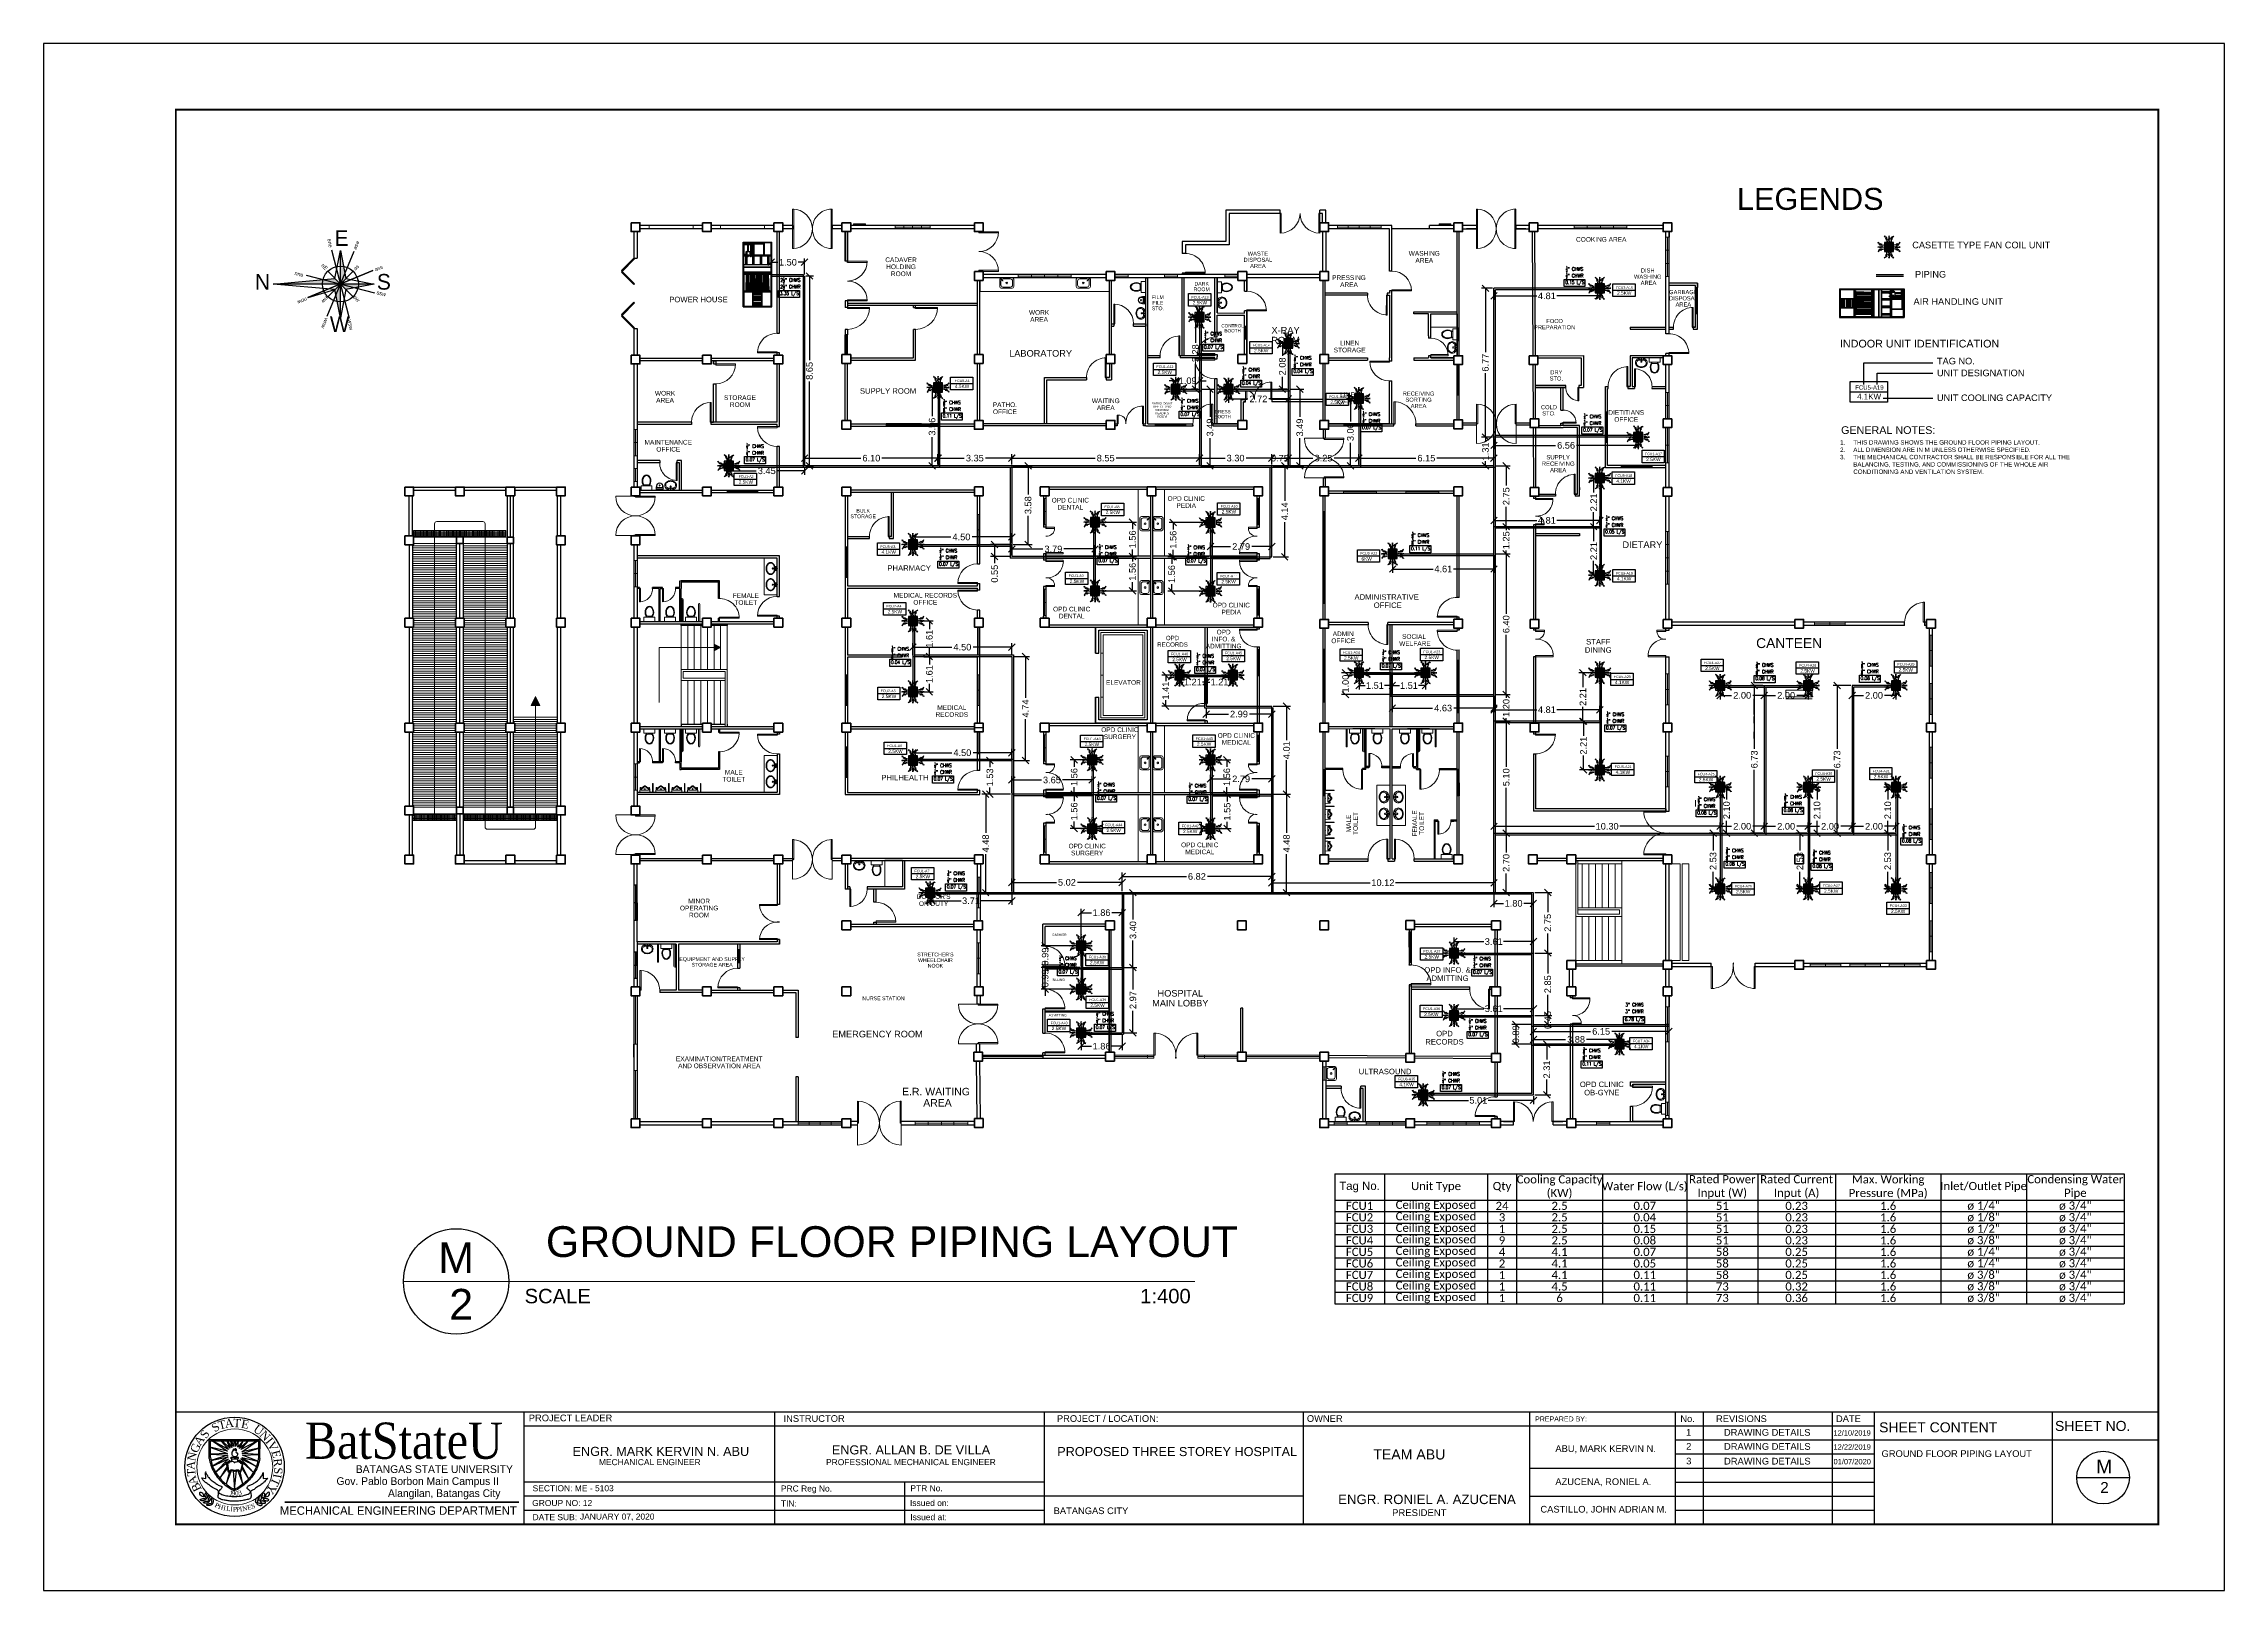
# Model space of a CAD drawing. Header units: millimetres. Extents: x 5 to 430, y 3 to 339.
# Drawn here: x 109.4 to 208.7, y 159 to 229.4 of the extents above; entities that cross this region are included whole.
import ezdxf
from ezdxf.enums import TextEntityAlignment as Align

# ---------------------------------------------------------------- set-up
doc = ezdxf.new("R2010")
doc.units = ezdxf.units.MM
doc.header["$MEASUREMENT"] = 0
doc.linetypes.add('HIDDEN2', pattern=[0.1875, 0.125, -0.0625])
for name, color, linetype in [('.1', 1, 'Continuous'), ('AIR', 7, 'Continuous'), ('EQP', 7, 'Continuous'), ('fcu line', 7, 'Continuous'), ('fcu return', 7, 'Continuous'), ('label', 7, 'Continuous'), ('Legends', 7, 'Continuous'), ('PATHS', 7, 'Continuous'), ('pipe dimension', 7, 'Continuous'), ('pipe label', 7, 'Continuous'), ('template', 7, 'Continuous')]:
    doc.layers.add(name, color=color, linetype=linetype)
doc.styles.add('Annotative', font='arial.ttf')
doc.styles.add('Arch-Dim', font='simplex.shx', dxfattribs={"width": 0.75})
doc.styles.add('arial', font='arial.ttf')
doc.styles.add('CGOTHIC', font='GOTHIC.TTF')
doc.styles.add('GARAMOND', font='GARA.TTF')
doc.styles.get("Standard").update_dxf_attribs({"font": 'arial.ttf'})
doc.styles.add('SWISSLT175', font='swissl.ttf', dxfattribs={"height": 0.175})
doc.dimstyles.new('Copy of dimension', dxfattribs={"dimtxt": 0.3, "dimasz": 0.3, "dimexe": 0.18, "dimexo": 0.0625, "dimgap": 0.09, "dimtad": 0, "dimzin": 0, "dimdsep": 46, "dimtxsty": 'Standard', "dimblk": 'OBLIQUE', "dimcen": 0.09, "dimclrd": 256, "dimclre": 256, "dimclrt": 256, "dimadec": 0, "dimazin": 0, "dimtfac": 1, "dimtofl": 0, "dimtmove": 0, "dimatfit": 3, "dimldrblk": 'OBLIQUE', "dimfxl": 1, "dimtolj": 1, "dimtzin": 0, "dimarcsym": 0})

# ---------------------------------------------------------------- blocks, each defined once
blk = doc.blocks.new('FCU-13000P (CASSETTE SPLIT)')
at = {"layer": 'AIR', "ltscale": 3}
for p, q in [((-0.52, 0), (-1, 0)), ((-0.56, 0.19), (-0.49, 0.19)), ((-0.56, 0.16), (-0.49, 0.16)), ((-0.56, 0.02), (-0.49, 0.02)), ((-0.19, 0.56), (-0.19, 0.49)), ((-0.16, 0.56), (-0.16, 0.49)), ((-0.02, 0.56), (-0.02, 0.49)), ((0, 0.52), (0, 1)), ((0.02, 0.56), (0.02, 0.49)), ((0.16, 0.56), (0.16, 0.49)), ((0.19, 0.56), (0.19, 0.49)), ((0.56, 0.19), (0.49, 0.19)), ((0.56, 0.16), (0.49, 0.16)), ((0.56, 0.02), (0.49, 0.02)), ((0.52, 0), (1, 0)), ((-0.56, -0.02), (-0.49, -0.02)), ((-0.56, -0.16), (-0.49, -0.16)), ((-0.56, -0.19), (-0.49, -0.19)), ((-0.19, -0.56), (-0.19, -0.49)), ((-0.16, -0.56), (-0.16, -0.49)), ((-0.02, -0.56), (-0.02, -0.49)), ((0, -0.52), (0, -1)), ((0.02, -0.56), (0.02, -0.49)), ((0.16, -0.56), (0.16, -0.49)), ((0.19, -0.56), (0.19, -0.49)), ((0.56, -0.02), (0.49, -0.02)), ((0.56, -0.16), (0.49, -0.16)), ((0.56, -0.19), (0.49, -0.19))]:
    blk.add_line(p, q, dxfattribs=at)
at = {"layer": 'AIR'}
for p, q in [((0.3, -0.3), (-0.3, 0.3)), ((0.3, 0.3), (-0.3, -0.3))]:
    blk.add_line(p, q, dxfattribs=at)
at = {"layer": 'AIR', "ltscale": 3}
for points in [[(-0.89, 0.02), (-0.89, -0.02), (-1, 0)], [(-0.89, 0.34), (-0.93, 0.31), (-0.97, 0.42)], [(-0.34, 0.89), (-0.31, 0.93), (-0.42, 0.97)], [(-0.02, 0.89), (0.02, 0.89), (0, 1)], [(0.34, 0.89), (0.31, 0.93), (0.42, 0.97)], [(0.89, 0.34), (0.93, 0.31), (0.97, 0.42)], [(0.89, 0.02), (0.89, -0.02), (1, 0)], [(-0.89, -0.34), (-0.93, -0.31), (-0.97, -0.42)], [(-0.34, -0.89), (-0.31, -0.93), (-0.42, -0.97)], [(-0.02, -0.89), (0.02, -0.89), (0, -1)], [(0.34, -0.89), (0.31, -0.93), (0.42, -0.97)], [(0.89, -0.34), (0.93, -0.31), (0.97, -0.42)]]:
    blk.add_lwpolyline(points, close=True, dxfattribs=at)
at = {"layer": 'AIR'}
for points in [[(-0.91, 0.32, 0.171809), (-0.56, 0.18), (-0.52, 0.18)], [(-0.32, 0.91, -0.171809), (-0.18, 0.56), (-0.18, 0.52)], [(0.32, 0.91, 0.171809), (0.18, 0.56), (0.18, 0.52)], [(0.91, 0.32, -0.171809), (0.56, 0.18), (0.52, 0.18)], [(-0.91, -0.32, -0.171809), (-0.56, -0.18), (-0.52, -0.18)], [(-0.32, -0.91, 0.171809), (-0.18, -0.56), (-0.18, -0.52)], [(0.32, -0.91, -0.171809), (0.18, -0.56), (0.18, -0.52)], [(0.91, -0.32, 0.171809), (0.56, -0.18), (0.52, -0.18)]]:
    blk.add_lwpolyline(points, format="xyb", dxfattribs=at)
for points in [[(-0.41, -0.41), (0.41, -0.41), (0.41, 0.41), (-0.41, 0.41)], [(-0.37, 0.31), (-0.35, 0.31), (-0.35, -0.31), (-0.37, -0.31)], [(-0.31, 0.37), (0.31, 0.37), (0.31, 0.35), (-0.31, 0.35)], [(-0.26, -0.26), (0.26, -0.26), (0.26, 0.26), (-0.26, 0.26)], [(-0.21, -0.21), (0.21, -0.21), (0.21, 0.21), (-0.21, 0.21)], [(-0.16, -0.16), (0.16, -0.16), (0.16, 0.16), (-0.16, 0.16)], [(-0.11, -0.11), (0.11, -0.11), (0.11, 0.11), (-0.11, 0.11)], [(-0.06, -0.06), (0.06, -0.06), (0.06, 0.06), (-0.06, 0.06)], [(0.37, 0.31), (0.35, 0.31), (0.35, -0.31), (0.37, -0.31)], [(-0.31, -0.37), (0.31, -0.37), (0.31, -0.35), (-0.31, -0.35)]]:
    blk.add_lwpolyline(points, close=True, dxfattribs=at)
blk.add_lwpolyline([(-0.26, -0.31), (0.26, -0.31, 0.414214), (0.31, -0.26), (0.31, 0.26, 0.414214), (0.26, 0.31), (-0.26, 0.31, 0.414214), (-0.31, 0.26), (-0.31, -0.26, 0.414214)], format="xyb", close=True, dxfattribs=at)
at = {"layer": 'AIR', "ltscale": 3}
for points in [[(-0.84, 0.27), (-0.85, 0.23), (-0.88, 0.13), (-0.7, 0.42), (-0.9, 0), (-0.65, 0.36), (-0.68, 0.24), (-0.69, 0.2)], [(-0.27, 0.84), (-0.23, 0.85), (-0.13, 0.88), (-0.42, 0.7), (0, 0.9), (-0.36, 0.65), (-0.24, 0.68), (-0.2, 0.69)], [(0.27, 0.84), (0.23, 0.85), (0.13, 0.88), (0.42, 0.7), (0, 0.9), (0.36, 0.65), (0.24, 0.68), (0.2, 0.69)], [(0.84, 0.27), (0.85, 0.23), (0.88, 0.13), (0.7, 0.42), (0.9, 0), (0.65, 0.36), (0.68, 0.24), (0.69, 0.2)], [(-0.84, -0.27), (-0.85, -0.23), (-0.88, -0.13), (-0.7, -0.42), (-0.9, 0), (-0.65, -0.36), (-0.68, -0.24), (-0.69, -0.2)], [(-0.27, -0.84), (-0.23, -0.85), (-0.13, -0.88), (-0.42, -0.7), (0, -0.9), (-0.36, -0.65), (-0.24, -0.68), (-0.2, -0.69)], [(0.27, -0.84), (0.23, -0.85), (0.13, -0.88), (0.42, -0.7), (0, -0.9), (0.36, -0.65), (0.24, -0.68), (0.2, -0.69)], [(0.84, -0.27), (0.85, -0.23), (0.88, -0.13), (0.7, -0.42), (0.9, 0), (0.65, -0.36), (0.68, -0.24), (0.69, -0.2)]]:
    blk.add_open_spline(points, degree=3, knots=[0.0032834, 0.0032834, 0.0032834, 0.0032834, 0.0712567, 0.1924075, 0.3347111, 0.5062145, 0.5813292, 0.5813292, 0.5813292, 0.5813292], dxfattribs=at)
for points in [[(-0.8, 0), (-0.78, -0.08), (-0.75, 0.06), (-0.72, -0.1), (-0.66, 0.09), (-0.63, 0)], [(0, 0.8), (0.08, 0.78), (-0.06, 0.75), (0.1, 0.72), (-0.09, 0.66), (0, 0.63)], [(0.8, 0), (0.78, -0.08), (0.75, 0.06), (0.72, -0.1), (0.66, 0.09), (0.63, 0)], [(0, -0.8), (0.08, -0.78), (-0.06, -0.75), (0.1, -0.72), (-0.09, -0.66), (0, -0.63)]]:
    blk.add_spline(points, degree=3, dxfattribs=at)
for points in [[(-1, 0), (-0.89, 0.02), (-0.89, -0.02)], [(-0.97, 0.42), (-0.89, 0.34), (-0.93, 0.31)], [(-0.42, 0.97), (-0.34, 0.89), (-0.31, 0.93)], [(0, 1), (-0.02, 0.89), (0.02, 0.89)], [(0.42, 0.97), (0.34, 0.89), (0.31, 0.93)], [(0.97, 0.42), (0.89, 0.34), (0.93, 0.31)], [(1, 0), (0.89, 0.02), (0.89, -0.02)], [(-0.97, -0.42), (-0.89, -0.34), (-0.93, -0.31)], [(-0.42, -0.97), (-0.34, -0.89), (-0.31, -0.93)], [(0, -1), (-0.02, -0.89), (0.02, -0.89)], [(0.42, -0.97), (0.34, -0.89), (0.31, -0.93)], [(0.97, -0.42), (0.89, -0.34), (0.93, -0.31)]]:
    blk.add_solid(points, dxfattribs=at)
blk = doc.blocks.new('_Oblique')
at = {"color": 0, "linetype": 'ByBlock', "lineweight": -2}
blk.add_line((-0.5, -0.5), (0.5, 0.5), dxfattribs=at)
blk = doc.blocks.new('*D9')
at = {"layer": 'Defpoints', "color": 0, "linetype": 'Continuous', "transparency": 16777216}
for p in [(177.208, 190.748), (177.208, 187.998), (177.865, 187.998)]:
    blk.add_point(p, dxfattribs=at)
at = {"layer": 'pipe dimension', "lineweight": -2, "transparency": 16777216}
for p, q in [((177.271, 190.748), (178.045, 190.748)), ((177.865, 190.748), (177.865, 189.856)), ((177.865, 187.998), (177.865, 188.889)), ((177.271, 187.998), (178.045, 187.998))]:
    blk.add_line(p, q, dxfattribs=at)
at = {"layer": 'pipe dimension', "linetype": 'Continuous', "lineweight": -2, "transparency": 16777216, "xscale": 0.3, "yscale": 0.3, "zscale": 0.3}
for p, rotation in [((177.865, 190.748), 90), ((177.865, 187.998), 270)]:
    blk.add_blockref('_Oblique', p, dxfattribs=dict(at, rotation=rotation))
at = {"layer": 'pipe dimension', "linetype": 'Continuous', "lineweight": 25, "transparency": 16777216, "insert": (177.865, 189.373), "char_height": 0.3, "attachment_point": 5, "rotation": 90}
blk.add_mtext('\\A1;2.75', dxfattribs=at)
blk = doc.blocks.new('*D10')
at = {"layer": 'Defpoints', "color": 0, "linetype": 'Continuous', "transparency": 16777216}
for p in [(144.033, 219.435), (142.515, 218.812), (144.033, 218.812)]:
    blk.add_point(p, dxfattribs=at)
at = {"layer": 'pipe dimension', "lineweight": -2, "transparency": 16777216}
for p, q in [((142.515, 218.875), (142.515, 219.615)), ((142.515, 219.435), (142.809, 219.435)), ((144.033, 219.435), (143.739, 219.435)), ((144.033, 218.875), (144.033, 219.615))]:
    blk.add_line(p, q, dxfattribs=at)
at = {"layer": 'pipe dimension', "linetype": 'Continuous', "lineweight": -2, "transparency": 16777216, "xscale": 0.3, "yscale": 0.3, "zscale": 0.3, "rotation": 180}
blk.add_blockref('_Oblique', (142.515, 219.435), dxfattribs=at)
at = {"layer": 'pipe dimension', "linetype": 'Continuous', "lineweight": -2, "transparency": 16777216, "xscale": 0.3, "yscale": 0.3, "zscale": 0.3}
blk.add_blockref('_Oblique', (144.033, 219.435), dxfattribs=at)
at = {"layer": 'pipe dimension', "linetype": 'Continuous', "lineweight": 25, "transparency": 16777216, "insert": (143.274, 219.435), "char_height": 0.3, "attachment_point": 5}
blk.add_mtext('\\A1;1.50', dxfattribs=at)
blk = doc.blocks.new('*D11')
at = {"layer": 'Defpoints', "color": 0, "linetype": 'Continuous', "transparency": 16777216}
for p in [(144.033, 218.812), (144.033, 210.174), (144.255, 210.174)]:
    blk.add_point(p, dxfattribs=at)
at = {"layer": 'pipe dimension', "lineweight": -2, "transparency": 16777216}
for p, q in [((144.096, 218.812), (144.435, 218.812)), ((144.255, 218.812), (144.255, 214.974)), ((144.255, 210.174), (144.255, 214.012)), ((144.096, 210.174), (144.435, 210.174))]:
    blk.add_line(p, q, dxfattribs=at)
at = {"layer": 'pipe dimension', "linetype": 'Continuous', "lineweight": -2, "transparency": 16777216, "xscale": 0.3, "yscale": 0.3, "zscale": 0.3}
for p, rotation in [((144.255, 218.812), 90), ((144.255, 210.174), 270)]:
    blk.add_blockref('_Oblique', p, dxfattribs=dict(at, rotation=rotation))
at = {"layer": 'pipe dimension', "linetype": 'Continuous', "lineweight": 25, "transparency": 16777216, "insert": (144.255, 214.493), "char_height": 0.3, "attachment_point": 5, "rotation": 90}
blk.add_mtext('\\A1;8.65', dxfattribs=at)
blk = doc.blocks.new('*D12')
at = {"layer": 'Defpoints', "color": 0, "linetype": 'Continuous', "transparency": 16777216}
for p in [(153.462, 210.52), (150.105, 210.174), (153.462, 210.174)]:
    blk.add_point(p, dxfattribs=at)
at = {"layer": 'pipe dimension', "lineweight": -2, "transparency": 16777216}
for p, q in [((150.105, 210.236), (150.105, 210.7)), ((150.105, 210.52), (151.303, 210.52)), ((153.462, 210.52), (152.264, 210.52)), ((153.462, 210.236), (153.462, 210.7))]:
    blk.add_line(p, q, dxfattribs=at)
at = {"layer": 'pipe dimension', "linetype": 'Continuous', "lineweight": -2, "transparency": 16777216, "xscale": 0.3, "yscale": 0.3, "zscale": 0.3, "rotation": 180}
blk.add_blockref('_Oblique', (150.105, 210.52), dxfattribs=at)
at = {"layer": 'pipe dimension', "linetype": 'Continuous', "lineweight": -2, "transparency": 16777216, "xscale": 0.3, "yscale": 0.3, "zscale": 0.3}
blk.add_blockref('_Oblique', (153.462, 210.52), dxfattribs=at)
at = {"layer": 'pipe dimension', "linetype": 'Continuous', "lineweight": 25, "transparency": 16777216, "insert": (151.784, 210.52), "char_height": 0.3, "attachment_point": 5}
blk.add_mtext('\\A1;3.35', dxfattribs=at)
blk = doc.blocks.new('*D13')
at = {"layer": 'Defpoints', "color": 0, "linetype": 'Continuous', "transparency": 16777216}
for p in [(165.297, 210.52), (162.011, 210.174), (165.297, 210.174)]:
    blk.add_point(p, dxfattribs=at)
at = {"layer": 'pipe dimension', "lineweight": -2, "transparency": 16777216}
for p, q in [((162.011, 210.236), (162.011, 210.7)), ((162.011, 210.52), (163.175, 210.52)), ((165.297, 210.52), (164.133, 210.52)), ((165.297, 210.236), (165.297, 210.7))]:
    blk.add_line(p, q, dxfattribs=at)
at = {"layer": 'pipe dimension', "linetype": 'Continuous', "lineweight": -2, "transparency": 16777216, "xscale": 0.3, "yscale": 0.3, "zscale": 0.3, "rotation": 180}
blk.add_blockref('_Oblique', (162.011, 210.52), dxfattribs=at)
at = {"layer": 'pipe dimension', "linetype": 'Continuous', "lineweight": -2, "transparency": 16777216, "xscale": 0.3, "yscale": 0.3, "zscale": 0.3}
blk.add_blockref('_Oblique', (165.297, 210.52), dxfattribs=at)
at = {"layer": 'pipe dimension', "linetype": 'Continuous', "lineweight": 25, "transparency": 16777216, "insert": (163.654, 210.52), "char_height": 0.3, "attachment_point": 5}
blk.add_mtext('\\A1;3.30', dxfattribs=at)
blk = doc.blocks.new('*D14')
at = {"layer": 'Defpoints', "color": 0, "linetype": 'Continuous', "transparency": 16777216}
for p in [(166.05, 210.52), (165.297, 210.174), (166.05, 210.174)]:
    blk.add_point(p, dxfattribs=at)
at = {"layer": 'pipe dimension', "lineweight": -2, "transparency": 16777216}
for p, q in [((165.297, 210.236), (165.297, 210.7)), ((165.297, 210.52), (166.05, 210.52)), ((166.05, 210.236), (166.05, 210.7))]:
    blk.add_line(p, q, dxfattribs=at)
at = {"layer": 'pipe dimension', "linetype": 'Continuous', "lineweight": -2, "transparency": 16777216, "xscale": 0.3, "yscale": 0.3, "zscale": 0.3, "rotation": 180}
blk.add_blockref('_Oblique', (165.297, 210.52), dxfattribs=at)
at = {"layer": 'pipe dimension', "linetype": 'Continuous', "lineweight": -2, "transparency": 16777216, "xscale": 0.3, "yscale": 0.3, "zscale": 0.3}
blk.add_blockref('_Oblique', (166.05, 210.52), dxfattribs=at)
at = {"layer": 'pipe dimension', "linetype": 'Continuous', "lineweight": 25, "transparency": 16777216, "insert": (165.673, 210.52), "char_height": 0.3, "attachment_point": 5}
blk.add_mtext('\\A1;0.75', dxfattribs=at)
blk = doc.blocks.new('*D15')
at = {"layer": 'Defpoints', "color": 0, "linetype": 'Continuous', "transparency": 16777216}
for p in [(169.265, 210.52), (166.05, 210.174), (169.265, 210.174)]:
    blk.add_point(p, dxfattribs=at)
at = {"layer": 'pipe dimension', "lineweight": -2, "transparency": 16777216}
for p, q in [((166.05, 210.236), (166.05, 210.7)), ((166.05, 210.52), (167.177, 210.52)), ((169.265, 210.52), (168.138, 210.52)), ((169.265, 210.236), (169.265, 210.7))]:
    blk.add_line(p, q, dxfattribs=at)
at = {"layer": 'pipe dimension', "linetype": 'Continuous', "lineweight": -2, "transparency": 16777216, "xscale": 0.3, "yscale": 0.3, "zscale": 0.3, "rotation": 180}
blk.add_blockref('_Oblique', (166.05, 210.52), dxfattribs=at)
at = {"layer": 'pipe dimension', "linetype": 'Continuous', "lineweight": -2, "transparency": 16777216, "xscale": 0.3, "yscale": 0.3, "zscale": 0.3}
blk.add_blockref('_Oblique', (169.265, 210.52), dxfattribs=at)
at = {"layer": 'pipe dimension', "linetype": 'Continuous', "lineweight": 25, "transparency": 16777216, "insert": (167.657, 210.52), "char_height": 0.3, "attachment_point": 5}
blk.add_mtext('\\A1;3.25', dxfattribs=at)
blk = doc.blocks.new('*D16')
at = {"layer": 'Defpoints', "color": 0, "linetype": 'Continuous', "transparency": 16777216}
for p in [(175.414, 210.52), (169.265, 210.174), (175.414, 210.174)]:
    blk.add_point(p, dxfattribs=at)
at = {"layer": 'pipe dimension', "lineweight": -2, "transparency": 16777216}
for p, q in [((169.265, 210.236), (169.265, 210.7)), ((169.265, 210.52), (171.858, 210.52)), ((175.414, 210.52), (172.821, 210.52)), ((175.414, 210.236), (175.414, 210.7))]:
    blk.add_line(p, q, dxfattribs=at)
at = {"layer": 'pipe dimension', "linetype": 'Continuous', "lineweight": -2, "transparency": 16777216, "xscale": 0.3, "yscale": 0.3, "zscale": 0.3, "rotation": 180}
blk.add_blockref('_Oblique', (169.265, 210.52), dxfattribs=at)
at = {"layer": 'pipe dimension', "linetype": 'Continuous', "lineweight": -2, "transparency": 16777216, "xscale": 0.3, "yscale": 0.3, "zscale": 0.3}
blk.add_blockref('_Oblique', (175.414, 210.52), dxfattribs=at)
at = {"layer": 'pipe dimension', "linetype": 'Continuous', "lineweight": 25, "transparency": 16777216, "insert": (172.34, 210.52), "char_height": 0.3, "attachment_point": 5}
blk.add_mtext('\\A1;6.15', dxfattribs=at)
blk = doc.blocks.new('*D17')
at = {"layer": 'Defpoints', "color": 0, "linetype": 'Continuous', "transparency": 16777216}
for p in [(175.414, 210.174), (175.414, 207.404), (175.974, 207.404)]:
    blk.add_point(p, dxfattribs=at)
at = {"layer": 'pipe dimension', "lineweight": -2, "transparency": 16777216}
for p, q in [((175.476, 210.174), (176.154, 210.174)), ((175.974, 210.174), (175.974, 209.272)), ((175.974, 207.404), (175.974, 208.306)), ((175.476, 207.404), (176.154, 207.404))]:
    blk.add_line(p, q, dxfattribs=at)
at = {"layer": 'pipe dimension', "linetype": 'Continuous', "lineweight": -2, "transparency": 16777216, "xscale": 0.3, "yscale": 0.3, "zscale": 0.3}
for p, rotation in [((175.974, 210.174), 90), ((175.974, 207.404), 270)]:
    blk.add_blockref('_Oblique', p, dxfattribs=dict(at, rotation=rotation))
at = {"layer": 'pipe dimension', "linetype": 'Continuous', "lineweight": 25, "transparency": 16777216, "insert": (175.974, 208.789), "char_height": 0.3, "attachment_point": 5, "rotation": 90}
blk.add_mtext('\\A1;2.75', dxfattribs=at)
blk = doc.blocks.new('*D18')
at = {"layer": 'Defpoints', "color": 0, "linetype": 'Continuous', "transparency": 16777216}
for p in [(175.414, 207.404), (175.414, 206.165), (175.974, 206.165)]:
    blk.add_point(p, dxfattribs=at)
at = {"layer": 'pipe dimension', "lineweight": -2, "transparency": 16777216}
for p, q in [((175.476, 207.404), (176.154, 207.404)), ((175.974, 207.404), (175.974, 207.251)), ((175.476, 206.165), (176.154, 206.165)), ((175.974, 206.165), (175.974, 206.318))]:
    blk.add_line(p, q, dxfattribs=at)
at = {"layer": 'pipe dimension', "linetype": 'Continuous', "lineweight": -2, "transparency": 16777216, "xscale": 0.3, "yscale": 0.3, "zscale": 0.3}
for p, rotation in [((175.974, 207.404), 90), ((175.974, 206.165), 270)]:
    blk.add_blockref('_Oblique', p, dxfattribs=dict(at, rotation=rotation))
at = {"layer": 'pipe dimension', "linetype": 'Continuous', "lineweight": 25, "transparency": 16777216, "insert": (175.974, 206.784), "char_height": 0.3, "attachment_point": 5, "rotation": 90}
blk.add_mtext('\\A1;1.25', dxfattribs=at)
blk = doc.blocks.new('*D19')
at = {"layer": 'Defpoints', "color": 0, "linetype": 'Continuous', "transparency": 16777216}
for p in [(175.414, 206.165), (175.414, 199.761), (175.974, 199.761)]:
    blk.add_point(p, dxfattribs=at)
at = {"layer": 'pipe dimension', "lineweight": -2, "transparency": 16777216}
for p, q in [((175.476, 206.165), (176.154, 206.165)), ((175.974, 206.165), (175.974, 203.443)), ((175.974, 199.761), (175.974, 202.483)), ((175.476, 199.761), (176.154, 199.761))]:
    blk.add_line(p, q, dxfattribs=at)
at = {"layer": 'pipe dimension', "linetype": 'Continuous', "lineweight": -2, "transparency": 16777216, "xscale": 0.3, "yscale": 0.3, "zscale": 0.3}
for p, rotation in [((175.974, 206.165), 90), ((175.974, 199.761), 270)]:
    blk.add_blockref('_Oblique', p, dxfattribs=dict(at, rotation=rotation))
at = {"layer": 'pipe dimension', "linetype": 'Continuous', "lineweight": 25, "transparency": 16777216, "insert": (175.974, 202.963), "char_height": 0.3, "attachment_point": 5, "rotation": 90}
blk.add_mtext('\\A1;6.40', dxfattribs=at)
blk = doc.blocks.new('*D20')
at = {"layer": 'Defpoints', "color": 0, "linetype": 'Continuous', "transparency": 16777216}
for p in [(175.414, 199.761), (175.414, 198.546), (175.974, 198.546)]:
    blk.add_point(p, dxfattribs=at)
at = {"layer": 'pipe dimension', "lineweight": -2, "transparency": 16777216}
for p, q in [((175.476, 199.761), (176.154, 199.761)), ((175.974, 199.761), (175.974, 199.618)), ((175.974, 198.546), (175.974, 198.688)), ((175.476, 198.546), (176.154, 198.546))]:
    blk.add_line(p, q, dxfattribs=at)
at = {"layer": 'pipe dimension', "linetype": 'Continuous', "lineweight": -2, "transparency": 16777216, "xscale": 0.3, "yscale": 0.3, "zscale": 0.3}
for p, rotation in [((175.974, 199.761), 90), ((175.974, 198.546), 270)]:
    blk.add_blockref('_Oblique', p, dxfattribs=dict(at, rotation=rotation))
at = {"layer": 'pipe dimension', "linetype": 'Continuous', "lineweight": 25, "transparency": 16777216, "insert": (175.974, 199.153), "char_height": 0.3, "attachment_point": 5, "rotation": 90}
blk.add_mtext('\\A1;1.20', dxfattribs=at)
blk = doc.blocks.new('*D21')
at = {"layer": 'Defpoints', "color": 0, "linetype": 'Continuous', "transparency": 16777216}
for p in [(175.414, 198.546), (175.414, 193.451), (175.974, 193.451)]:
    blk.add_point(p, dxfattribs=at)
at = {"layer": 'pipe dimension', "lineweight": -2, "transparency": 16777216}
for p, q in [((175.476, 198.546), (176.154, 198.546)), ((175.974, 198.546), (175.974, 196.477)), ((175.974, 193.451), (175.974, 195.519)), ((175.476, 193.451), (176.154, 193.451))]:
    blk.add_line(p, q, dxfattribs=at)
at = {"layer": 'pipe dimension', "linetype": 'Continuous', "lineweight": -2, "transparency": 16777216, "xscale": 0.3, "yscale": 0.3, "zscale": 0.3}
for p, rotation in [((175.974, 198.546), 90), ((175.974, 193.451), 270)]:
    blk.add_blockref('_Oblique', p, dxfattribs=dict(at, rotation=rotation))
at = {"layer": 'pipe dimension', "linetype": 'Continuous', "lineweight": 25, "transparency": 16777216, "insert": (175.974, 195.998), "char_height": 0.3, "attachment_point": 5, "rotation": 90}
blk.add_mtext('\\A1;5.10', dxfattribs=at)
blk = doc.blocks.new('*D22')
at = {"layer": 'Defpoints', "color": 0, "linetype": 'Continuous', "transparency": 16777216}
for p in [(175.414, 193.451), (175.414, 190.748), (175.974, 190.748)]:
    blk.add_point(p, dxfattribs=at)
at = {"layer": 'pipe dimension', "lineweight": -2, "transparency": 16777216}
for p, q in [((175.476, 193.451), (176.154, 193.451)), ((175.974, 193.451), (175.974, 192.581)), ((175.974, 190.748), (175.974, 191.617)), ((175.476, 190.748), (176.154, 190.748))]:
    blk.add_line(p, q, dxfattribs=at)
at = {"layer": 'pipe dimension', "linetype": 'Continuous', "lineweight": -2, "transparency": 16777216, "xscale": 0.3, "yscale": 0.3, "zscale": 0.3}
for p, rotation in [((175.974, 193.451), 90), ((175.974, 190.748), 270)]:
    blk.add_blockref('_Oblique', p, dxfattribs=dict(at, rotation=rotation))
at = {"layer": 'pipe dimension', "linetype": 'Continuous', "lineweight": 25, "transparency": 16777216, "insert": (175.974, 192.099), "char_height": 0.3, "attachment_point": 5, "rotation": 90}
blk.add_mtext('\\A1;2.70', dxfattribs=at)
blk = doc.blocks.new('*D23')
at = {"layer": 'Defpoints', "color": 0, "linetype": 'Continuous', "transparency": 16777216}
for p in [(175.414, 190.748), (177.208, 190.748), (177.208, 190.258)]:
    blk.add_point(p, dxfattribs=at)
at = {"layer": 'pipe dimension', "lineweight": -2, "transparency": 16777216}
for p, q in [((175.414, 190.685), (175.414, 190.078)), ((177.208, 190.685), (177.208, 190.078)), ((175.414, 190.258), (175.846, 190.258)), ((177.208, 190.258), (176.776, 190.258))]:
    blk.add_line(p, q, dxfattribs=at)
at = {"layer": 'pipe dimension', "linetype": 'Continuous', "lineweight": -2, "transparency": 16777216, "xscale": 0.3, "yscale": 0.3, "zscale": 0.3, "rotation": 180}
blk.add_blockref('_Oblique', (175.414, 190.258), dxfattribs=at)
at = {"layer": 'pipe dimension', "linetype": 'Continuous', "lineweight": -2, "transparency": 16777216, "xscale": 0.3, "yscale": 0.3, "zscale": 0.3}
blk.add_blockref('_Oblique', (177.208, 190.258), dxfattribs=at)
at = {"layer": 'pipe dimension', "linetype": 'Continuous', "lineweight": 25, "transparency": 16777216, "insert": (176.311, 190.258), "char_height": 0.3, "attachment_point": 5}
blk.add_mtext('\\A1;1.80', dxfattribs=at)
blk = doc.blocks.new('*D24')
at = {"layer": 'Defpoints', "color": 0, "linetype": 'Continuous', "transparency": 16777216}
for p in [(177.208, 187.998), (177.208, 185.159), (177.865, 185.159)]:
    blk.add_point(p, dxfattribs=at)
at = {"layer": 'pipe dimension', "lineweight": -2, "transparency": 16777216}
for p, q in [((177.271, 187.998), (178.045, 187.998)), ((177.865, 187.998), (177.865, 187.062)), ((177.865, 185.159), (177.865, 186.095)), ((177.271, 185.159), (178.045, 185.159))]:
    blk.add_line(p, q, dxfattribs=at)
at = {"layer": 'pipe dimension', "linetype": 'Continuous', "lineweight": -2, "transparency": 16777216, "xscale": 0.3, "yscale": 0.3, "zscale": 0.3}
for p, rotation in [((177.865, 187.998), 90), ((177.865, 185.159), 270)]:
    blk.add_blockref('_Oblique', p, dxfattribs=dict(at, rotation=rotation))
at = {"layer": 'pipe dimension', "linetype": 'Continuous', "lineweight": 25, "transparency": 16777216, "insert": (177.865, 186.578), "char_height": 0.3, "attachment_point": 5, "rotation": 90}
blk.add_mtext('\\A1;2.85', dxfattribs=at)
blk = doc.blocks.new('*D25')
at = {"layer": 'Defpoints', "color": 0, "linetype": 'Continuous', "transparency": 16777216}
for p in [(177.208, 185.159), (177.208, 184.744), (177.865, 184.744)]:
    blk.add_point(p, dxfattribs=at)
at = {"layer": 'pipe dimension', "lineweight": -2, "transparency": 16777216}
for p, q in [((177.271, 185.159), (178.045, 185.159)), ((177.271, 184.744), (178.045, 184.744)), ((177.865, 185.159), (177.865, 184.744))]:
    blk.add_line(p, q, dxfattribs=at)
at = {"layer": 'pipe dimension', "linetype": 'Continuous', "lineweight": -2, "transparency": 16777216, "xscale": 0.3, "yscale": 0.3, "zscale": 0.3}
for p, rotation in [((177.865, 185.159), 90), ((177.865, 184.744), 270)]:
    blk.add_blockref('_Oblique', p, dxfattribs=dict(at, rotation=rotation))
at = {"layer": 'pipe dimension', "linetype": 'Continuous', "lineweight": 25, "transparency": 16777216, "insert": (177.865, 184.951), "char_height": 0.3, "attachment_point": 5, "rotation": 90}
blk.add_mtext('\\A1;0.45', dxfattribs=at)
blk = doc.blocks.new('*D26')
at = {"layer": 'Defpoints', "color": 0, "linetype": 'Continuous', "transparency": 16777216}
for p in [(177.208, 184.744), (183.383, 184.744), (183.383, 184.429)]:
    blk.add_point(p, dxfattribs=at)
at = {"layer": 'pipe dimension', "lineweight": -2, "transparency": 16777216}
for p, q in [((177.208, 184.681), (177.208, 184.249)), ((183.383, 184.681), (183.383, 184.249)), ((177.208, 184.429), (179.814, 184.429)), ((183.383, 184.429), (180.777, 184.429))]:
    blk.add_line(p, q, dxfattribs=at)
at = {"layer": 'pipe dimension', "linetype": 'Continuous', "lineweight": -2, "transparency": 16777216, "xscale": 0.3, "yscale": 0.3, "zscale": 0.3, "rotation": 180}
blk.add_blockref('_Oblique', (177.208, 184.429), dxfattribs=at)
at = {"layer": 'pipe dimension', "linetype": 'Continuous', "lineweight": -2, "transparency": 16777216, "xscale": 0.3, "yscale": 0.3, "zscale": 0.3}
blk.add_blockref('_Oblique', (183.383, 184.429), dxfattribs=at)
at = {"layer": 'pipe dimension', "linetype": 'Continuous', "lineweight": 25, "transparency": 16777216, "insert": (180.296, 184.429), "char_height": 0.3, "attachment_point": 5}
blk.add_mtext('\\A1;6.15', dxfattribs=at)
blk = doc.blocks.new('*D27')
at = {"layer": 'Defpoints', "color": 0, "transparency": 16777216}
for p in [(153.467, 210.52), (153.467, 210.171), (162.015, 210.171)]:
    blk.add_point(p, dxfattribs=at)
at = {"layer": 'Legends', "lineweight": -2, "transparency": 16777216}
for p, q in [((153.467, 210.234), (153.467, 210.7)), ((153.467, 210.52), (157.26, 210.52)), ((162.015, 210.52), (158.222, 210.52)), ((162.015, 210.234), (162.015, 210.7))]:
    blk.add_line(p, q, dxfattribs=at)
at = {"layer": 'Legends', "lineweight": -2, "transparency": 16777216, "xscale": 0.3, "yscale": 0.3, "zscale": 0.3, "rotation": 180}
blk.add_blockref('_Oblique', (153.467, 210.52), dxfattribs=at)
at = {"layer": 'Legends', "lineweight": -2, "transparency": 16777216, "xscale": 0.3, "yscale": 0.3, "zscale": 0.3}
blk.add_blockref('_Oblique', (162.015, 210.52), dxfattribs=at)
at = {"layer": 'Legends', "transparency": 16777216, "insert": (157.741, 210.52), "char_height": 0.3, "attachment_point": 5}
blk.add_mtext('\\A1;8.55', dxfattribs=at)
blk = doc.blocks.new('*D28')
at = {"layer": 'Defpoints', "color": 0, "transparency": 16777216}
for p in [(150.11, 210.52), (144.037, 210.171), (150.11, 210.171)]:
    blk.add_point(p, dxfattribs=at)
at = {"layer": 'Legends', "lineweight": -2, "transparency": 16777216}
for p, q in [((144.037, 210.234), (144.037, 210.7)), ((144.037, 210.52), (146.594, 210.52)), ((150.11, 210.52), (147.554, 210.52)), ((150.11, 210.234), (150.11, 210.7))]:
    blk.add_line(p, q, dxfattribs=at)
at = {"layer": 'Legends', "lineweight": -2, "transparency": 16777216, "xscale": 0.3, "yscale": 0.3, "zscale": 0.3, "rotation": 180}
blk.add_blockref('_Oblique', (144.037, 210.52), dxfattribs=at)
at = {"layer": 'Legends', "lineweight": -2, "transparency": 16777216, "xscale": 0.3, "yscale": 0.3, "zscale": 0.3}
blk.add_blockref('_Oblique', (150.11, 210.52), dxfattribs=at)
at = {"layer": 'Legends', "transparency": 16777216, "insert": (147.074, 210.52), "char_height": 0.3, "attachment_point": 5}
blk.add_mtext('\\A1;6.10', dxfattribs=at)
blk = doc.blocks.new('*T29')
at = {"layer": 'Legends', "color": 0, "linetype": 'ByBlock', "lineweight": -2, "transparency": 16777216}
for p, q in [((0, 0), (35.941, 0)), ((0, 0), (0, -5.907)), ((2.265, 0), (2.265, -5.907)), ((6.959, 0), (6.959, -5.907)), ((8.276, 0), (8.276, -5.907)), ((12.197, 0), (12.197, -5.907)), ((16.034, 0), (16.034, -5.907)), ((19.257, 0), (19.257, -5.907)), ((22.802, 0), (22.802, -5.907)), ((27.593, 0), (27.593, -5.907)), ((31.491, 0), (31.491, -5.907)), ((35.941, 0), (35.941, -5.907)), ((0, -1.188), (35.941, -1.188)), ((0, -1.712), (35.941, -1.712)), ((0, -2.236), (35.941, -2.236)), ((0, -2.761), (35.941, -2.761)), ((0, -3.285), (35.941, -3.285)), ((0, -3.81), (35.941, -3.81)), ((0, -4.334), (35.941, -4.334)), ((0, -4.858), (35.941, -4.858)), ((0, -5.383), (35.941, -5.383)), ((0, -5.907), (35.941, -5.907))]:
    blk.add_line(p, q, dxfattribs=at)
at = {"layer": 'Legends', "color": 0, "transparency": 16777216, "insert": (1.132, -0.594), "char_height": 0.3722, "width": 2.24363, "attachment_point": 5, "style": 'Annotative'}
blk.add_mtext('Tag No.', dxfattribs=at)
at = {"layer": 'Legends', "color": 0, "transparency": 16777216, "char_height": 0.37218, "attachment_point": 5}
for s, insert, width in [('{\\fCalibri|b0|i0|c0;Unit Type', (4.612, -0.594), 4.67314), ('{\\fCalibri|b0|i0|c0;Qty', (7.618, -0.594), 1.29627), ('{\\fCalibri|b0|i0|c0|p34;Cooling Capacity (KW)}', (10.237, -0.594), 3.89986), ('{\\fCalibri|b0|i0|c0;Water Flow (L/s)', (14.116, -0.594), 3.81542), ('{\\fCalibri|b0|i0|c0;Rated Power Input (W)', (17.646, -0.594), 3.20233), ('{\\fCalibri|b0|i0|c0;Rated Current Input (A)', (21.029, -0.594), 3.52321), ('{\\fCalibri|b0|i0|c0|p34;Max. Working Pressure (MPa)}', (25.197, -0.594), 4.77047), ('{\\fCalibri|b0|i0|c0;Inlet/Outlet Pipe', (29.542, -0.594), 3.87684), ('{\\fCalibri|b0|i0|c0;Condensing Water Pipe', (33.716, -0.594), 4.42838), ('{\\fCalibri|b0|i0|c0;FCU1', (1.132, -1.45), 2.24363), ('{\\fCalibri|b0|i0|c0;FCU2', (1.132, -1.974), 2.24363), ('{\\fCalibri|b0|i0|c0;Ceiling Exposed', (4.612, -1.45), 4.67314), ('{\\fCalibri|b0|i0|c0;Ceiling Exposed', (4.612, -1.974), 4.67314), ('{\\fCalibri|b0|i0|c0;24', (7.618, -1.45), 1.29627), ('{\\fCalibri|b0|i0|c0;3', (7.618, -1.974), 1.29627), ('{\\fCalibri|b0|i0|c0|p34;2.5}', (10.237, -1.45), 3.89986), ('{\\fCalibri|b0|i0|c0;2.5', (10.237, -1.974), 3.89986), ('{\\fCalibri|b0|i0|c0;0.07', (14.116, -1.45), 3.81542), ('{\\fCalibri|b0|i0|c0;0.04', (14.116, -1.974), 3.81542), ('{\\fCalibri|b0|i0|c0;51', (17.646, -1.45), 3.20233), ('{\\fCalibri|b0|i0|c0;51', (17.646, -1.974), 3.20233), ('{\\fCalibri|b0|i0|c0;0.23', (21.029, -1.45), 3.52321), ('{\\fCalibri|b0|i0|c0;0.23', (21.029, -1.974), 3.52321), ('{\\fCalibri|b0|i0|c0;1.6', (25.197, -1.45), 4.77047), ('{\\fCalibri|b0|i0|c0;1.6', (25.197, -1.974), 4.77047), ('{\\fCalibri|b0|i0|c0;ø 1/4"', (29.542, -1.45), 3.87684), ('{\\fCalibri|b0|i0|c0;ø 1/8"', (29.542, -1.974), 3.87684), ('{\\fCalibri|b0|i0|c0;ø 3/4"', (33.716, -1.45), 4.42838), ('{\\fCalibri|b0|i0|c0;ø 3/4"', (33.716, -1.974), 4.42838), ('{\\fCalibri|b0|i0|c0;FCU3', (1.132, -2.499), 2.24363), ('{\\fCalibri|b0|i0|c0;FCU4', (1.132, -3.023), 2.24363), ('{\\fCalibri|b0|i0|c0;Ceiling Exposed', (4.612, -2.499), 4.67314), ('{\\fCalibri|b0|i0|c0;Ceiling Exposed', (4.612, -3.023), 4.67314), ('{\\fCalibri|b0|i0|c0;9', (7.618, -3.023), 1.29627), ('{\\fCalibri|b0|i0|c0;1', (7.618, -2.499), 1.29627), ('{\\fCalibri|b0|i0|c0;2.5', (10.237, -2.499), 3.89986), ('{\\fCalibri|b0|i0|c0;2.5', (10.237, -3.023), 3.89986), ('{\\fCalibri|b0|i0|c0;0.15', (14.116, -2.499), 3.81542), ('{\\fCalibri|b0|i0|c0;0.08', (14.116, -3.023), 3.81542), ('{\\fCalibri|b0|i0|c0;51', (17.646, -2.499), 3.20233), ('{\\fCalibri|b0|i0|c0;51', (17.646, -3.023), 3.20233), ('{\\fCalibri|b0|i0|c0;0.23', (21.029, -2.499), 3.52321), ('{\\fCalibri|b0|i0|c0;0.23', (21.029, -3.023), 3.52321), ('{\\fCalibri|b0|i0|c0;1.6', (25.197, -2.499), 4.77047), ('{\\fCalibri|b0|i0|c0;1.6', (25.197, -3.023), 4.77047), ('{\\fCalibri|b0|i0|c0;ø 1/2"', (29.542, -2.499), 3.87684), ('{\\fCalibri|b0|i0|c0;ø 3/8"', (29.542, -3.023), 3.87684), ('{\\fCalibri|b0|i0|c0;ø 3/4"', (33.716, -2.499), 4.42838), ('{\\fCalibri|b0|i0|c0;ø 3/4"', (33.716, -3.023), 4.42838), ('{\\fCalibri|b0|i0|c0;FCU5', (1.132, -3.547), 2.24363), ('{\\fCalibri|b0|i0|c0;FCU6', (1.132, -4.072), 2.24363), ('{\\fCalibri|b0|i0|c0;Ceiling Exposed', (4.612, -3.547), 4.67314), ('{\\fCalibri|b0|i0|c0;Ceiling Exposed', (4.612, -4.072), 4.67314), ('{\\fCalibri|b0|i0|c0;4', (7.618, -3.547), 1.29627), ('{\\fCalibri|b0|i0|c0;2', (7.618, -4.072), 1.29627), ('{\\fCalibri|b0|i0|c0;4.1', (10.237, -3.547), 3.89986), ('{\\fCalibri|b0|i0|c0;4.1', (10.237, -4.072), 3.89986), ('{\\fCalibri|b0|i0|c0;0.07', (14.116, -3.547), 3.81542), ('{\\fCalibri|b0|i0|c0;0.05', (14.116, -4.072), 3.81542), ('{\\fCalibri|b0|i0|c0;58', (17.646, -3.547), 3.20233), ('{\\fCalibri|b0|i0|c0;58', (17.646, -4.072), 3.20233), ('{\\fCalibri|b0|i0|c0;0.25', (21.029, -3.547), 3.52321), ('{\\fCalibri|b0|i0|c0;0.25', (21.029, -4.072), 3.52321), ('{\\fCalibri|b0|i0|c0;1.6', (25.197, -3.547), 4.77047), ('{\\fCalibri|b0|i0|c0;1.6', (25.197, -4.072), 4.77047), ('{\\fCalibri|b0|i0|c0;ø 1/4"', (29.542, -3.547), 3.87684), ('{\\fCalibri|b0|i0|c0;ø 1/4"', (29.542, -4.072), 3.87684), ('{\\fCalibri|b0|i0|c0;ø 3/4"', (33.716, -3.547), 4.42838), ('{\\fCalibri|b0|i0|c0;ø 3/4"', (33.716, -4.072), 4.42838), ('{\\fCalibri|b0|i0|c0;FCU7', (1.132, -4.596), 2.24363), ('{\\fCalibri|b0|i0|c0;FCU8', (1.132, -5.121), 2.24363), ('{\\fCalibri|b0|i0|c0;Ceiling Exposed', (4.612, -4.596), 4.67314), ('{\\fCalibri|b0|i0|c0;Ceiling Exposed', (4.612, -5.121), 4.67314), ('{\\fCalibri|b0|i0|c0;1', (7.618, -4.596), 1.29627), ('{\\fCalibri|b0|i0|c0;1', (7.618, -5.121), 1.29627), ('{\\fCalibri|b0|i0|c0;4.1', (10.237, -4.596), 3.89986), ('{\\fCalibri|b0|i0|c0;4.5', (10.237, -5.121), 3.89986), ('{\\fCalibri|b0|i0|c0;0.11', (14.116, -4.596), 3.81542), ('{\\fCalibri|b0|i0|c0;0.11', (14.116, -5.121), 3.81542), ('{\\fCalibri|b0|i0|c0;58', (17.646, -4.596), 3.20233), ('{\\fCalibri|b0|i0|c0;73', (17.646, -5.121), 3.20233), ('{\\fCalibri|b0|i0|c0;0.25', (21.029, -4.596), 3.52321), ('{\\fCalibri|b0|i0|c0;0.32', (21.029, -5.121), 3.52321), ('{\\fCalibri|b0|i0|c0;1.6', (25.197, -4.596), 4.77047), ('{\\fCalibri|b0|i0|c0;1.6', (25.197, -5.121), 4.77047), ('{\\fCalibri|b0|i0|c0;ø 3/8"', (29.542, -4.596), 3.87684), ('{\\fCalibri|b0|i0|c0;ø 3/8"', (29.542, -5.121), 3.87684), ('{\\fCalibri|b0|i0|c0;ø 3/4"', (33.716, -4.596), 4.42838), ('{\\fCalibri|b0|i0|c0;ø 3/4"', (33.716, -5.121), 4.42838), ('{\\fCalibri|b0|i0|c0;FCU9', (1.132, -5.645), 2.24363), ('{\\fCalibri|b0|i0|c0;Ceiling Exposed', (4.612, -5.645), 4.67314), ('{\\fCalibri|b0|i0|c0;1', (7.618, -5.645), 1.29627), ('{\\fCalibri|b0|i0|c0;6', (10.237, -5.645), 3.89986), ('{\\fCalibri|b0|i0|c0;0.11', (14.116, -5.645), 3.81542), ('{\\fCalibri|b0|i0|c0;73', (17.646, -5.645), 3.20233), ('{\\fCalibri|b0|i0|c0;0.36', (21.029, -5.645), 3.52321), ('{\\fCalibri|b0|i0|c0;1.6', (25.197, -5.645), 4.77047), ('{\\fCalibri|b0|i0|c0;ø 3/8"', (29.542, -5.645), 3.87684), ('{\\fCalibri|b0|i0|c0;ø 3/4"', (33.716, -5.645), 4.42838)]:
    blk.add_mtext(s, dxfattribs=dict(at, insert=insert, width=width))
blk = doc.blocks.new('*D173')
at = {"layer": 'Defpoints', "color": 0, "transparency": 16777216}
for p in [(177.212, 184.742), (176.414, 183.854), (177.212, 183.854)]:
    blk.add_point(p, dxfattribs=at)
at = {"layer": 'Legends', "lineweight": -2, "transparency": 16777216}
for p, q in [((177.15, 184.742), (176.234, 184.742)), ((176.414, 184.742), (176.414, 183.854)), ((177.15, 183.854), (176.234, 183.854))]:
    blk.add_line(p, q, dxfattribs=at)
at = {"layer": 'Legends', "lineweight": -2, "transparency": 16777216, "xscale": 0.3, "yscale": 0.3, "zscale": 0.3}
for p, rotation in [((176.414, 184.742), 90), ((176.414, 183.854), 270)]:
    blk.add_blockref('_Oblique', p, dxfattribs=dict(at, rotation=rotation))
at = {"layer": 'Legends', "transparency": 16777216, "insert": (176.414, 184.298), "char_height": 0.3, "attachment_point": 5, "rotation": 90}
blk.add_mtext('\\A1;0.89', dxfattribs=at)
blk = doc.blocks.new('*D174')
at = {"layer": 'Defpoints', "color": 0, "transparency": 16777216}
for p in [(177.212, 183.854), (181.096, 184.068), (181.096, 183.854)]:
    blk.add_point(p, dxfattribs=at)
at = {"layer": 'Legends', "lineweight": -2, "transparency": 16777216}
for p, q in [((177.212, 183.917), (177.212, 184.248)), ((177.212, 184.068), (178.675, 184.068)), ((181.096, 184.068), (179.634, 184.068)), ((181.096, 183.917), (181.096, 184.248))]:
    blk.add_line(p, q, dxfattribs=at)
at = {"layer": 'Legends', "lineweight": -2, "transparency": 16777216, "xscale": 0.3, "yscale": 0.3, "zscale": 0.3, "rotation": 180}
blk.add_blockref('_Oblique', (177.212, 184.068), dxfattribs=at)
at = {"layer": 'Legends', "lineweight": -2, "transparency": 16777216, "xscale": 0.3, "yscale": 0.3, "zscale": 0.3}
blk.add_blockref('_Oblique', (181.096, 184.068), dxfattribs=at)
at = {"layer": 'Legends', "transparency": 16777216, "insert": (179.154, 184.068), "char_height": 0.3, "attachment_point": 5}
blk.add_mtext('\\A1;3.88', dxfattribs=at)
blk = doc.blocks.new('*D175')
at = {"layer": 'Defpoints', "color": 0, "transparency": 16777216}
for p in [(177.212, 183.854), (177.212, 181.545), (177.82, 181.545)]:
    blk.add_point(p, dxfattribs=at)
at = {"layer": 'Legends', "lineweight": -2, "transparency": 16777216}
for p, q in [((177.275, 183.854), (178, 183.854)), ((177.82, 183.854), (177.82, 183.153)), ((177.82, 181.545), (177.82, 182.247)), ((177.275, 181.545), (178, 181.545))]:
    blk.add_line(p, q, dxfattribs=at)
at = {"layer": 'Legends', "lineweight": -2, "transparency": 16777216, "xscale": 0.3, "yscale": 0.3, "zscale": 0.3}
for p, rotation in [((177.82, 183.854), 90), ((177.82, 181.545), 270)]:
    blk.add_blockref('_Oblique', p, dxfattribs=dict(at, rotation=rotation))
at = {"layer": 'Legends', "transparency": 16777216, "insert": (177.82, 182.7), "char_height": 0.3, "attachment_point": 5, "rotation": 90}
blk.add_mtext('\\A1;2.31', dxfattribs=at)
blk = doc.blocks.new('*D176')
at = {"layer": 'Defpoints', "color": 0, "transparency": 16777216}
for p in [(172.198, 181.545), (177.212, 181.545), (177.212, 181.294)]:
    blk.add_point(p, dxfattribs=at)
at = {"layer": 'Legends', "lineweight": -2, "transparency": 16777216}
for p, q in [((172.198, 181.483), (172.198, 181.114)), ((172.198, 181.294), (174.254, 181.294)), ((177.212, 181.294), (175.156, 181.294)), ((177.212, 181.483), (177.212, 181.114))]:
    blk.add_line(p, q, dxfattribs=at)
at = {"layer": 'Legends', "lineweight": -2, "transparency": 16777216, "xscale": 0.3, "yscale": 0.3, "zscale": 0.3, "rotation": 180}
blk.add_blockref('_Oblique', (172.198, 181.294), dxfattribs=at)
at = {"layer": 'Legends', "lineweight": -2, "transparency": 16777216, "xscale": 0.3, "yscale": 0.3, "zscale": 0.3}
blk.add_blockref('_Oblique', (177.212, 181.294), dxfattribs=at)
at = {"layer": 'Legends', "transparency": 16777216, "insert": (174.705, 181.294), "char_height": 0.3, "attachment_point": 5}
blk.add_mtext('\\A1;5.01', dxfattribs=at)
blk = doc.blocks.new('*D177')
at = {"layer": 'Defpoints', "color": 0, "transparency": 16777216}
for p in [(173.598, 185.157), (177.212, 185.465), (177.212, 185.157)]:
    blk.add_point(p, dxfattribs=at)
at = {"layer": 'Legends', "lineweight": -2, "transparency": 16777216}
for p, q in [((173.598, 185.219), (173.598, 185.645)), ((173.598, 185.465), (174.955, 185.465)), ((177.212, 185.465), (175.856, 185.465)), ((177.212, 185.219), (177.212, 185.645))]:
    blk.add_line(p, q, dxfattribs=at)
at = {"layer": 'Legends', "lineweight": -2, "transparency": 16777216, "xscale": 0.3, "yscale": 0.3, "zscale": 0.3, "rotation": 180}
blk.add_blockref('_Oblique', (173.598, 185.465), dxfattribs=at)
at = {"layer": 'Legends', "lineweight": -2, "transparency": 16777216, "xscale": 0.3, "yscale": 0.3, "zscale": 0.3}
blk.add_blockref('_Oblique', (177.212, 185.465), dxfattribs=at)
at = {"layer": 'Legends', "transparency": 16777216, "insert": (175.405, 185.465), "char_height": 0.3, "attachment_point": 5}
blk.add_mtext('\\A1;3.61', dxfattribs=at)
blk = doc.blocks.new('*D178')
at = {"layer": 'Defpoints', "color": 0, "transparency": 16777216}
for p in [(173.598, 188.518), (173.598, 187.995), (177.212, 187.995)]:
    blk.add_point(p, dxfattribs=at)
at = {"layer": 'Legends', "lineweight": -2, "transparency": 16777216}
for p, q in [((173.598, 188.058), (173.598, 188.698)), ((177.212, 188.058), (177.212, 188.698)), ((173.598, 188.518), (174.955, 188.518)), ((177.212, 188.518), (175.856, 188.518))]:
    blk.add_line(p, q, dxfattribs=at)
at = {"layer": 'Legends', "lineweight": -2, "transparency": 16777216, "xscale": 0.3, "yscale": 0.3, "zscale": 0.3, "rotation": 180}
blk.add_blockref('_Oblique', (173.598, 188.518), dxfattribs=at)
at = {"layer": 'Legends', "lineweight": -2, "transparency": 16777216, "xscale": 0.3, "yscale": 0.3, "zscale": 0.3}
blk.add_blockref('_Oblique', (177.212, 188.518), dxfattribs=at)
at = {"layer": 'Legends', "transparency": 16777216, "insert": (175.405, 188.518), "char_height": 0.3, "attachment_point": 5}
blk.add_mtext('\\A1;3.61', dxfattribs=at)
blk = doc.blocks.new('*D179')
at = {"layer": 'Defpoints', "color": 0, "transparency": 16777216}
for p in [(165.301, 191.197), (165.301, 190.745), (175.418, 190.745)]:
    blk.add_point(p, dxfattribs=at)
at = {"layer": 'Legends', "lineweight": -2, "transparency": 16777216}
for p, q in [((165.301, 190.808), (165.301, 191.377)), ((165.301, 191.197), (169.779, 191.197)), ((175.418, 191.197), (170.94, 191.197)), ((175.418, 190.808), (175.418, 191.377))]:
    blk.add_line(p, q, dxfattribs=at)
at = {"layer": 'Legends', "lineweight": -2, "transparency": 16777216, "xscale": 0.3, "yscale": 0.3, "zscale": 0.3, "rotation": 180}
blk.add_blockref('_Oblique', (165.301, 191.197), dxfattribs=at)
at = {"layer": 'Legends', "lineweight": -2, "transparency": 16777216, "xscale": 0.3, "yscale": 0.3, "zscale": 0.3}
blk.add_blockref('_Oblique', (175.418, 191.197), dxfattribs=at)
at = {"layer": 'Legends', "transparency": 16777216, "insert": (170.36, 191.197), "char_height": 0.3, "attachment_point": 5}
blk.add_mtext('\\A1;10.12', dxfattribs=at)
blk = doc.blocks.new('*D180')
at = {"layer": 'Defpoints', "color": 0, "transparency": 16777216}
for p in [(158.486, 191.481), (158.486, 190.745), (165.301, 190.745)]:
    blk.add_point(p, dxfattribs=at)
at = {"layer": 'Legends', "lineweight": -2, "transparency": 16777216}
for p, q in [((158.486, 190.808), (158.486, 191.661)), ((165.301, 190.808), (165.301, 191.661)), ((158.486, 191.481), (161.415, 191.481)), ((165.301, 191.481), (162.372, 191.481))]:
    blk.add_line(p, q, dxfattribs=at)
at = {"layer": 'Legends', "lineweight": -2, "transparency": 16777216, "xscale": 0.3, "yscale": 0.3, "zscale": 0.3, "rotation": 180}
blk.add_blockref('_Oblique', (158.486, 191.481), dxfattribs=at)
at = {"layer": 'Legends', "lineweight": -2, "transparency": 16777216, "xscale": 0.3, "yscale": 0.3, "zscale": 0.3}
blk.add_blockref('_Oblique', (165.301, 191.481), dxfattribs=at)
at = {"layer": 'Legends', "transparency": 16777216, "insert": (161.893, 191.481), "char_height": 0.3, "attachment_point": 5}
blk.add_mtext('\\A1;6.82', dxfattribs=at)
blk = doc.blocks.new('*D181')
at = {"layer": 'Defpoints', "color": 0, "transparency": 16777216}
for p in [(158.486, 190.745), (158.486, 187.341), (158.981, 187.341)]:
    blk.add_point(p, dxfattribs=at)
at = {"layer": 'Legends', "lineweight": -2, "transparency": 16777216}
for p, q in [((158.548, 190.745), (159.161, 190.745)), ((158.981, 190.745), (158.981, 189.522)), ((158.981, 187.341), (158.981, 188.564)), ((158.548, 187.341), (159.161, 187.341))]:
    blk.add_line(p, q, dxfattribs=at)
at = {"layer": 'Legends', "lineweight": -2, "transparency": 16777216, "xscale": 0.3, "yscale": 0.3, "zscale": 0.3}
for p, rotation in [((158.981, 190.745), 90), ((158.981, 187.341), 270)]:
    blk.add_blockref('_Oblique', p, dxfattribs=dict(at, rotation=rotation))
at = {"layer": 'Legends', "transparency": 16777216, "insert": (158.981, 189.043), "char_height": 0.3, "attachment_point": 5, "rotation": 90}
blk.add_mtext('\\A1;3.40', dxfattribs=at)
blk = doc.blocks.new('*D182')
at = {"layer": 'Defpoints', "color": 0, "transparency": 16777216}
for p in [(156.621, 189.834), (156.621, 187.341), (158.486, 187.341)]:
    blk.add_point(p, dxfattribs=at)
at = {"layer": 'Legends', "lineweight": -2, "transparency": 16777216}
for p, q in [((156.621, 187.404), (156.621, 190.014)), ((156.621, 189.834), (157.088, 189.834)), ((158.486, 189.834), (158.019, 189.834)), ((158.486, 187.404), (158.486, 190.014))]:
    blk.add_line(p, q, dxfattribs=at)
at = {"layer": 'Legends', "lineweight": -2, "transparency": 16777216, "xscale": 0.3, "yscale": 0.3, "zscale": 0.3, "rotation": 180}
blk.add_blockref('_Oblique', (156.621, 189.834), dxfattribs=at)
at = {"layer": 'Legends', "lineweight": -2, "transparency": 16777216, "xscale": 0.3, "yscale": 0.3, "zscale": 0.3}
blk.add_blockref('_Oblique', (158.486, 189.834), dxfattribs=at)
at = {"layer": 'Legends', "transparency": 16777216, "insert": (157.553, 189.834), "char_height": 0.3, "attachment_point": 5}
blk.add_mtext('\\A1;1.86', dxfattribs=at)
blk = doc.blocks.new('*D183')
at = {"layer": 'Defpoints', "color": 0, "transparency": 16777216}
for p in [(154.987, 188.331), (156.621, 188.331), (156.621, 187.341)]:
    blk.add_point(p, dxfattribs=at)
at = {"layer": 'Legends', "lineweight": -2, "transparency": 16777216}
for p, q in [((154.987, 188.331), (154.987, 188.631)), ((156.559, 188.331), (154.807, 188.331)), ((156.559, 187.341), (154.807, 187.341)), ((154.987, 187.341), (154.987, 187.041))]:
    blk.add_line(p, q, dxfattribs=at)
at = {"layer": 'Legends', "lineweight": -2, "transparency": 16777216, "xscale": 0.3, "yscale": 0.3, "zscale": 0.3}
for p, rotation in [((154.987, 188.331), 270), ((154.987, 187.341), 90)]:
    blk.add_blockref('_Oblique', p, dxfattribs=dict(at, rotation=rotation))
at = {"layer": 'Legends', "transparency": 16777216, "insert": (154.987, 187.836), "char_height": 0.3, "attachment_point": 5, "rotation": 90}
blk.add_mtext('\\A1;0.99', dxfattribs=at)
blk = doc.blocks.new('*D184')
at = {"layer": 'Defpoints', "color": 0, "transparency": 16777216}
for p in [(156.621, 187.341), (154.987, 186.352), (156.621, 186.352)]:
    blk.add_point(p, dxfattribs=at)
at = {"layer": 'Legends', "lineweight": -2, "transparency": 16777216}
for p, q in [((154.987, 187.341), (154.987, 187.641)), ((156.559, 187.341), (154.807, 187.341)), ((156.559, 186.352), (154.807, 186.352)), ((154.987, 186.352), (154.987, 186.052))]:
    blk.add_line(p, q, dxfattribs=at)
at = {"layer": 'Legends', "lineweight": -2, "transparency": 16777216, "xscale": 0.3, "yscale": 0.3, "zscale": 0.3}
for p, rotation in [((154.987, 187.341), 270), ((154.987, 186.352), 90)]:
    blk.add_blockref('_Oblique', p, dxfattribs=dict(at, rotation=rotation))
at = {"layer": 'Legends', "transparency": 16777216, "insert": (154.987, 186.846), "char_height": 0.3, "attachment_point": 5, "rotation": 90}
blk.add_mtext('\\A1;0.99', dxfattribs=at)
blk = doc.blocks.new('*D185')
at = {"layer": 'Defpoints', "color": 0, "transparency": 16777216}
for p in [(158.486, 187.341), (158.486, 184.372), (158.981, 184.372)]:
    blk.add_point(p, dxfattribs=at)
at = {"layer": 'Legends', "lineweight": -2, "transparency": 16777216}
for p, q in [((158.548, 187.341), (159.161, 187.341)), ((158.981, 187.341), (158.981, 186.339)), ((158.981, 184.372), (158.981, 185.375)), ((158.548, 184.372), (159.161, 184.372))]:
    blk.add_line(p, q, dxfattribs=at)
at = {"layer": 'Legends', "lineweight": -2, "transparency": 16777216, "xscale": 0.3, "yscale": 0.3, "zscale": 0.3}
for p, rotation in [((158.981, 187.341), 90), ((158.981, 184.372), 270)]:
    blk.add_blockref('_Oblique', p, dxfattribs=dict(at, rotation=rotation))
at = {"layer": 'Legends', "transparency": 16777216, "insert": (158.981, 185.857), "char_height": 0.3, "attachment_point": 5, "rotation": 90}
blk.add_mtext('\\A1;2.97', dxfattribs=at)
blk = doc.blocks.new('*D186')
at = {"layer": 'Defpoints', "color": 0, "transparency": 16777216}
for p in [(156.621, 184.372), (158.486, 184.372), (158.486, 183.756)]:
    blk.add_point(p, dxfattribs=at)
at = {"layer": 'Legends', "lineweight": -2, "transparency": 16777216}
for p, q in [((156.621, 184.31), (156.621, 183.576)), ((156.621, 183.756), (157.088, 183.756)), ((158.486, 183.756), (158.019, 183.756)), ((158.486, 184.31), (158.486, 183.576))]:
    blk.add_line(p, q, dxfattribs=at)
at = {"layer": 'Legends', "lineweight": -2, "transparency": 16777216, "xscale": 0.3, "yscale": 0.3, "zscale": 0.3, "rotation": 180}
blk.add_blockref('_Oblique', (156.621, 183.756), dxfattribs=at)
at = {"layer": 'Legends', "lineweight": -2, "transparency": 16777216, "xscale": 0.3, "yscale": 0.3, "zscale": 0.3}
blk.add_blockref('_Oblique', (158.486, 183.756), dxfattribs=at)
at = {"layer": 'Legends', "transparency": 16777216, "insert": (157.553, 183.756), "char_height": 0.3, "attachment_point": 5}
blk.add_mtext('\\A1;1.86', dxfattribs=at)
blk = doc.blocks.new('*D187')
at = {"layer": 'Defpoints', "color": 0, "transparency": 16777216}
for p in [(153.467, 191.213), (153.467, 190.745), (158.486, 190.745)]:
    blk.add_point(p, dxfattribs=at)
at = {"layer": 'Legends', "lineweight": -2, "transparency": 16777216}
for p, q in [((153.467, 190.808), (153.467, 191.393)), ((153.467, 191.213), (155.498, 191.213)), ((158.486, 191.213), (156.454, 191.213)), ((158.486, 190.808), (158.486, 191.393))]:
    blk.add_line(p, q, dxfattribs=at)
at = {"layer": 'Legends', "lineweight": -2, "transparency": 16777216, "xscale": 0.3, "yscale": 0.3, "zscale": 0.3, "rotation": 180}
blk.add_blockref('_Oblique', (153.467, 191.213), dxfattribs=at)
at = {"layer": 'Legends', "lineweight": -2, "transparency": 16777216, "xscale": 0.3, "yscale": 0.3, "zscale": 0.3}
blk.add_blockref('_Oblique', (158.486, 191.213), dxfattribs=at)
at = {"layer": 'Legends', "transparency": 16777216, "insert": (155.976, 191.213), "char_height": 0.3, "attachment_point": 5}
blk.add_mtext('\\A1;5.02', dxfattribs=at)
blk = doc.blocks.new('*D188')
at = {"layer": 'Defpoints', "color": 0, "transparency": 16777216}
for p in [(149.752, 190.745), (153.467, 190.745), (149.752, 190.375)]:
    blk.add_point(p, dxfattribs=at)
at = {"layer": 'Legends', "lineweight": -2, "transparency": 16777216}
for p, q in [((149.752, 190.683), (149.752, 190.195)), ((153.467, 190.683), (153.467, 190.195)), ((149.752, 190.375), (151.159, 190.375)), ((153.467, 190.375), (152.06, 190.375))]:
    blk.add_line(p, q, dxfattribs=at)
at = {"layer": 'Legends', "lineweight": -2, "transparency": 16777216, "xscale": 0.3, "yscale": 0.3, "zscale": 0.3, "rotation": 180}
blk.add_blockref('_Oblique', (149.752, 190.375), dxfattribs=at)
at = {"layer": 'Legends', "lineweight": -2, "transparency": 16777216, "xscale": 0.3, "yscale": 0.3, "zscale": 0.3}
blk.add_blockref('_Oblique', (153.467, 190.375), dxfattribs=at)
at = {"layer": 'Legends', "transparency": 16777216, "insert": (151.609, 190.375), "char_height": 0.3, "attachment_point": 5}
blk.add_mtext('\\A1;3.71', dxfattribs=at)
blk = doc.blocks.new('*D189')
at = {"layer": 'Defpoints', "color": 0, "transparency": 16777216}
for p in [(152.278, 195.225), (153.467, 195.225), (153.467, 190.745)]:
    blk.add_point(p, dxfattribs=at)
at = {"layer": 'Legends', "lineweight": -2, "transparency": 16777216}
for p, q in [((153.404, 195.225), (152.098, 195.225)), ((152.278, 195.225), (152.278, 193.471)), ((152.278, 190.745), (152.278, 192.499)), ((153.404, 190.745), (152.098, 190.745))]:
    blk.add_line(p, q, dxfattribs=at)
at = {"layer": 'Legends', "lineweight": -2, "transparency": 16777216, "xscale": 0.3, "yscale": 0.3, "zscale": 0.3}
for p, rotation in [((152.278, 195.225), 90), ((152.278, 190.745), 270)]:
    blk.add_blockref('_Oblique', p, dxfattribs=dict(at, rotation=rotation))
at = {"layer": 'Legends', "transparency": 16777216, "insert": (152.278, 192.985), "char_height": 0.3, "attachment_point": 5, "rotation": 90}
blk.add_mtext('\\A1;4.48', dxfattribs=at)
blk = doc.blocks.new('*D190')
at = {"layer": 'Defpoints', "color": 0, "transparency": 16777216}
for p in [(157.121, 195.874), (153.467, 195.225), (157.121, 195.225)]:
    blk.add_point(p, dxfattribs=at)
at = {"layer": 'Legends', "lineweight": -2, "transparency": 16777216}
for p, q in [((153.467, 195.287), (153.467, 196.054)), ((153.467, 195.874), (154.813, 195.874)), ((157.121, 195.874), (155.774, 195.874)), ((157.121, 195.287), (157.121, 196.054))]:
    blk.add_line(p, q, dxfattribs=at)
at = {"layer": 'Legends', "lineweight": -2, "transparency": 16777216, "xscale": 0.3, "yscale": 0.3, "zscale": 0.3, "rotation": 180}
blk.add_blockref('_Oblique', (153.467, 195.874), dxfattribs=at)
at = {"layer": 'Legends', "lineweight": -2, "transparency": 16777216, "xscale": 0.3, "yscale": 0.3, "zscale": 0.3}
blk.add_blockref('_Oblique', (157.121, 195.874), dxfattribs=at)
at = {"layer": 'Legends', "transparency": 16777216, "insert": (155.294, 195.874), "char_height": 0.3, "attachment_point": 5}
blk.add_mtext('\\A1;3.65', dxfattribs=at)
blk = doc.blocks.new('*D191')
at = {"layer": 'Defpoints', "color": 0, "transparency": 16777216}
for p in [(156.307, 196.789), (157.121, 196.789), (157.121, 195.225)]:
    blk.add_point(p, dxfattribs=at)
at = {"layer": 'Legends', "lineweight": -2, "transparency": 16777216}
for p, q in [((157.059, 196.789), (156.127, 196.789)), ((156.307, 196.789), (156.307, 196.472)), ((157.059, 195.225), (156.127, 195.225)), ((156.307, 195.225), (156.307, 195.541))]:
    blk.add_line(p, q, dxfattribs=at)
at = {"layer": 'Legends', "lineweight": -2, "transparency": 16777216, "xscale": 0.3, "yscale": 0.3, "zscale": 0.3}
for p, rotation in [((156.307, 196.789), 90), ((156.307, 195.225), 270)]:
    blk.add_blockref('_Oblique', p, dxfattribs=dict(at, rotation=rotation))
at = {"layer": 'Legends', "transparency": 16777216, "insert": (156.307, 196.007), "char_height": 0.3, "attachment_point": 5, "rotation": 90}
blk.add_mtext('\\A1;1.56', dxfattribs=at)
blk = doc.blocks.new('*D192')
at = {"layer": 'Defpoints', "color": 0, "transparency": 16777216}
for p in [(157.121, 195.225), (156.307, 193.66), (157.121, 193.66)]:
    blk.add_point(p, dxfattribs=at)
at = {"layer": 'Legends', "lineweight": -2, "transparency": 16777216}
for p, q in [((157.059, 195.225), (156.127, 195.225)), ((156.307, 195.225), (156.307, 194.908)), ((157.059, 193.66), (156.127, 193.66)), ((156.307, 193.66), (156.307, 193.977))]:
    blk.add_line(p, q, dxfattribs=at)
at = {"layer": 'Legends', "lineweight": -2, "transparency": 16777216, "xscale": 0.3, "yscale": 0.3, "zscale": 0.3}
for p, rotation in [((156.307, 195.225), 90), ((156.307, 193.66), 270)]:
    blk.add_blockref('_Oblique', p, dxfattribs=dict(at, rotation=rotation))
at = {"layer": 'Legends', "transparency": 16777216, "insert": (156.307, 194.442), "char_height": 0.3, "attachment_point": 5, "rotation": 90}
blk.add_mtext('\\A1;1.56', dxfattribs=at)
blk = doc.blocks.new('*D193')
at = {"layer": 'Defpoints', "color": 0, "transparency": 16777216}
for p in [(152.47, 196.757), (153.467, 196.757), (153.467, 195.225)]:
    blk.add_point(p, dxfattribs=at)
at = {"layer": 'Legends', "lineweight": -2, "transparency": 16777216}
for p, q in [((153.404, 196.757), (152.29, 196.757)), ((152.47, 196.757), (152.47, 196.457)), ((153.404, 195.225), (152.29, 195.225)), ((152.47, 195.225), (152.47, 195.526))]:
    blk.add_line(p, q, dxfattribs=at)
at = {"layer": 'Legends', "lineweight": -2, "transparency": 16777216, "xscale": 0.3, "yscale": 0.3, "zscale": 0.3}
for p, rotation in [((152.47, 196.757), 90), ((152.47, 195.225), 270)]:
    blk.add_blockref('_Oblique', p, dxfattribs=dict(at, rotation=rotation))
at = {"layer": 'Legends', "transparency": 16777216, "insert": (152.47, 195.991), "char_height": 0.3, "attachment_point": 5, "rotation": 90}
blk.add_mtext('\\A1;1.53', dxfattribs=at)
blk = doc.blocks.new('*D194')
at = {"layer": 'Defpoints', "color": 0, "transparency": 16777216}
for p in [(148.967, 196.757), (153.467, 197.114), (153.467, 196.757)]:
    blk.add_point(p, dxfattribs=at)
at = {"layer": 'Legends', "lineweight": -2, "transparency": 16777216}
for p, q in [((148.967, 196.82), (148.967, 197.294)), ((148.967, 197.114), (150.731, 197.114)), ((153.467, 197.114), (151.702, 197.114)), ((153.467, 196.82), (153.467, 197.294))]:
    blk.add_line(p, q, dxfattribs=at)
at = {"layer": 'Legends', "lineweight": -2, "transparency": 16777216, "xscale": 0.3, "yscale": 0.3, "zscale": 0.3, "rotation": 180}
blk.add_blockref('_Oblique', (148.967, 197.114), dxfattribs=at)
at = {"layer": 'Legends', "lineweight": -2, "transparency": 16777216, "xscale": 0.3, "yscale": 0.3, "zscale": 0.3}
blk.add_blockref('_Oblique', (153.467, 197.114), dxfattribs=at)
at = {"layer": 'Legends', "transparency": 16777216, "insert": (151.217, 197.114), "char_height": 0.3, "attachment_point": 5}
blk.add_mtext('\\A1;4.50', dxfattribs=at)
blk = doc.blocks.new('*D195')
at = {"layer": 'Defpoints', "color": 0, "transparency": 16777216}
for p in [(153.467, 201.497), (154.092, 201.497), (153.467, 196.757)]:
    blk.add_point(p, dxfattribs=at)
at = {"layer": 'Legends', "lineweight": -2, "transparency": 16777216}
for p, q in [((153.529, 201.497), (154.272, 201.497)), ((154.092, 201.497), (154.092, 199.612)), ((154.092, 196.757), (154.092, 198.642)), ((153.529, 196.757), (154.272, 196.757))]:
    blk.add_line(p, q, dxfattribs=at)
at = {"layer": 'Legends', "lineweight": -2, "transparency": 16777216, "xscale": 0.3, "yscale": 0.3, "zscale": 0.3}
for p, rotation in [((154.092, 201.497), 90), ((154.092, 196.757), 270)]:
    blk.add_blockref('_Oblique', p, dxfattribs=dict(at, rotation=rotation))
at = {"layer": 'Legends', "transparency": 16777216, "insert": (154.092, 199.127), "char_height": 0.3, "attachment_point": 5, "rotation": 90}
blk.add_mtext('\\A1;4.74', dxfattribs=at)
blk = doc.blocks.new('*D196')
at = {"layer": 'Defpoints', "color": 0, "transparency": 16777216}
for p in [(148.967, 201.917), (148.967, 201.497), (153.467, 201.497)]:
    blk.add_point(p, dxfattribs=at)
at = {"layer": 'Legends', "lineweight": -2, "transparency": 16777216}
for p, q in [((148.967, 201.56), (148.967, 202.097)), ((148.967, 201.917), (150.731, 201.917)), ((153.467, 201.917), (151.702, 201.917)), ((153.467, 201.56), (153.467, 202.097))]:
    blk.add_line(p, q, dxfattribs=at)
at = {"layer": 'Legends', "lineweight": -2, "transparency": 16777216, "xscale": 0.3, "yscale": 0.3, "zscale": 0.3, "rotation": 180}
blk.add_blockref('_Oblique', (148.967, 201.917), dxfattribs=at)
at = {"layer": 'Legends', "lineweight": -2, "transparency": 16777216, "xscale": 0.3, "yscale": 0.3, "zscale": 0.3}
blk.add_blockref('_Oblique', (153.467, 201.917), dxfattribs=at)
at = {"layer": 'Legends', "transparency": 16777216, "insert": (151.217, 201.917), "char_height": 0.3, "attachment_point": 5}
blk.add_mtext('\\A1;4.50', dxfattribs=at)
blk = doc.blocks.new('*D197')
at = {"layer": 'Defpoints', "color": 0, "transparency": 16777216}
for p in [(148.967, 201.497), (148.967, 199.885), (149.713, 199.885)]:
    blk.add_point(p, dxfattribs=at)
at = {"layer": 'Legends', "lineweight": -2, "transparency": 16777216}
for p, q in [((149.029, 201.497), (149.893, 201.497)), ((149.713, 201.497), (149.713, 201.127)), ((149.029, 199.885), (149.893, 199.885)), ((149.713, 199.885), (149.713, 200.254))]:
    blk.add_line(p, q, dxfattribs=at)
at = {"layer": 'Legends', "lineweight": -2, "transparency": 16777216, "xscale": 0.3, "yscale": 0.3, "zscale": 0.3}
for p, rotation in [((149.713, 201.497), 90), ((149.713, 199.885), 270)]:
    blk.add_blockref('_Oblique', p, dxfattribs=dict(at, rotation=rotation))
at = {"layer": 'Legends', "transparency": 16777216, "insert": (149.713, 200.691), "char_height": 0.3, "attachment_point": 5, "rotation": 90}
blk.add_mtext('\\A1;1.61', dxfattribs=at)
blk = doc.blocks.new('*D198')
at = {"layer": 'Defpoints', "color": 0, "transparency": 16777216}
for p in [(148.967, 203.11), (149.713, 203.11), (148.967, 201.497)]:
    blk.add_point(p, dxfattribs=at)
at = {"layer": 'Legends', "lineweight": -2, "transparency": 16777216}
for p, q in [((149.029, 203.11), (149.893, 203.11)), ((149.713, 203.11), (149.713, 202.74)), ((149.713, 201.497), (149.713, 201.867)), ((149.029, 201.497), (149.893, 201.497))]:
    blk.add_line(p, q, dxfattribs=at)
at = {"layer": 'Legends', "lineweight": -2, "transparency": 16777216, "xscale": 0.3, "yscale": 0.3, "zscale": 0.3}
for p, rotation in [((149.713, 203.11), 90), ((149.713, 201.497), 270)]:
    blk.add_blockref('_Oblique', p, dxfattribs=dict(at, rotation=rotation))
at = {"layer": 'Legends', "transparency": 16777216, "insert": (149.713, 202.303), "char_height": 0.3, "attachment_point": 5, "rotation": 90}
blk.add_mtext('\\A1;1.61', dxfattribs=at)
blk = doc.blocks.new('*D199')
at = {"layer": 'Defpoints', "color": 0, "transparency": 16777216}
for p in [(165.301, 195.225), (165.974, 195.225), (165.301, 190.745)]:
    blk.add_point(p, dxfattribs=at)
at = {"layer": 'Legends', "lineweight": -2, "transparency": 16777216}
for p, q in [((165.364, 195.225), (166.154, 195.225)), ((165.974, 195.225), (165.974, 193.471)), ((165.974, 190.745), (165.974, 192.499)), ((165.364, 190.745), (166.154, 190.745))]:
    blk.add_line(p, q, dxfattribs=at)
at = {"layer": 'Legends', "lineweight": -2, "transparency": 16777216, "xscale": 0.3, "yscale": 0.3, "zscale": 0.3}
for p, rotation in [((165.974, 195.225), 90), ((165.974, 190.745), 270)]:
    blk.add_blockref('_Oblique', p, dxfattribs=dict(at, rotation=rotation))
at = {"layer": 'Legends', "transparency": 16777216, "insert": (165.974, 192.985), "char_height": 0.3, "attachment_point": 5, "rotation": 90}
blk.add_mtext('\\A1;4.48', dxfattribs=at)
blk = doc.blocks.new('*D200')
at = {"layer": 'Defpoints', "color": 0, "transparency": 16777216}
for p in [(165.301, 195.923), (162.515, 195.21), (165.301, 195.225)]:
    blk.add_point(p, dxfattribs=at)
at = {"layer": 'Legends', "lineweight": -2, "transparency": 16777216}
for p, q in [((162.515, 195.272), (162.515, 196.103)), ((162.515, 195.923), (163.426, 195.923)), ((165.301, 195.923), (164.391, 195.923)), ((165.301, 195.287), (165.301, 196.103))]:
    blk.add_line(p, q, dxfattribs=at)
at = {"layer": 'Legends', "lineweight": -2, "transparency": 16777216, "xscale": 0.3, "yscale": 0.3, "zscale": 0.3, "rotation": 180}
blk.add_blockref('_Oblique', (162.515, 195.923), dxfattribs=at)
at = {"layer": 'Legends', "lineweight": -2, "transparency": 16777216, "xscale": 0.3, "yscale": 0.3, "zscale": 0.3}
blk.add_blockref('_Oblique', (165.301, 195.923), dxfattribs=at)
at = {"layer": 'Legends', "transparency": 16777216, "insert": (163.908, 195.923), "char_height": 0.3, "attachment_point": 5}
blk.add_mtext('\\A1;2.79', dxfattribs=at)
blk = doc.blocks.new('*D201')
at = {"layer": 'Defpoints', "color": 0, "transparency": 16777216}
for p in [(162.515, 195.21), (162.515, 193.66), (163.273, 193.66)]:
    blk.add_point(p, dxfattribs=at)
at = {"layer": 'Legends', "lineweight": -2, "transparency": 16777216}
for p, q in [((162.577, 195.21), (163.453, 195.21)), ((163.273, 195.21), (163.273, 194.901)), ((162.577, 193.66), (163.453, 193.66)), ((163.273, 193.66), (163.273, 193.968))]:
    blk.add_line(p, q, dxfattribs=at)
at = {"layer": 'Legends', "lineweight": -2, "transparency": 16777216, "xscale": 0.3, "yscale": 0.3, "zscale": 0.3}
for p, rotation in [((163.273, 195.21), 90), ((163.273, 193.66), 270)]:
    blk.add_blockref('_Oblique', p, dxfattribs=dict(at, rotation=rotation))
at = {"layer": 'Legends', "transparency": 16777216, "insert": (163.273, 194.435), "char_height": 0.3, "attachment_point": 5, "rotation": 90}
blk.add_mtext('\\A1;1.55', dxfattribs=at)
blk = doc.blocks.new('*D202')
at = {"layer": 'Defpoints', "color": 0, "transparency": 16777216}
for p in [(162.515, 196.789), (163.256, 196.789), (162.515, 195.225)]:
    blk.add_point(p, dxfattribs=at)
at = {"layer": 'Legends', "lineweight": -2, "transparency": 16777216}
for p, q in [((162.577, 196.789), (163.436, 196.789)), ((163.256, 196.789), (163.256, 196.472)), ((162.577, 195.225), (163.436, 195.225)), ((163.256, 195.225), (163.256, 195.541))]:
    blk.add_line(p, q, dxfattribs=at)
at = {"layer": 'Legends', "lineweight": -2, "transparency": 16777216, "xscale": 0.3, "yscale": 0.3, "zscale": 0.3}
for p, rotation in [((163.256, 196.789), 90), ((163.256, 195.225), 270)]:
    blk.add_blockref('_Oblique', p, dxfattribs=dict(at, rotation=rotation))
at = {"layer": 'Legends', "transparency": 16777216, "insert": (163.256, 196.007), "char_height": 0.3, "attachment_point": 5, "rotation": 90}
blk.add_mtext('\\A1;1.56', dxfattribs=at)
blk = doc.blocks.new('*D203')
at = {"layer": 'Defpoints', "color": 0, "transparency": 16777216}
for p in [(165.301, 199.233), (165.974, 199.233), (165.301, 195.225)]:
    blk.add_point(p, dxfattribs=at)
at = {"layer": 'Legends', "lineweight": -2, "transparency": 16777216}
for p, q in [((165.364, 199.233), (166.154, 199.233)), ((165.974, 199.233), (165.974, 197.686)), ((165.974, 195.225), (165.974, 196.772)), ((165.364, 195.225), (166.154, 195.225))]:
    blk.add_line(p, q, dxfattribs=at)
at = {"layer": 'Legends', "lineweight": -2, "transparency": 16777216, "xscale": 0.3, "yscale": 0.3, "zscale": 0.3}
for p, rotation in [((165.974, 199.233), 90), ((165.974, 195.225), 270)]:
    blk.add_blockref('_Oblique', p, dxfattribs=dict(at, rotation=rotation))
at = {"layer": 'Legends', "transparency": 16777216, "insert": (165.974, 197.229), "char_height": 0.3, "attachment_point": 5, "rotation": 90}
blk.add_mtext('\\A1;4.01', dxfattribs=at)
blk = doc.blocks.new('*D204')
at = {"layer": 'Defpoints', "color": 0, "transparency": 16777216}
for p in [(162.315, 199.233), (162.315, 198.871), (165.301, 199.233)]:
    blk.add_point(p, dxfattribs=at)
at = {"layer": 'Legends', "lineweight": -2, "transparency": 16777216}
for p, q in [((162.315, 199.171), (162.315, 198.691)), ((162.315, 198.871), (163.326, 198.871)), ((165.301, 198.871), (164.291, 198.871)), ((165.301, 199.171), (165.301, 198.691))]:
    blk.add_line(p, q, dxfattribs=at)
at = {"layer": 'Legends', "lineweight": -2, "transparency": 16777216, "xscale": 0.3, "yscale": 0.3, "zscale": 0.3, "rotation": 180}
blk.add_blockref('_Oblique', (162.315, 198.871), dxfattribs=at)
at = {"layer": 'Legends', "lineweight": -2, "transparency": 16777216, "xscale": 0.3, "yscale": 0.3, "zscale": 0.3}
blk.add_blockref('_Oblique', (165.301, 198.871), dxfattribs=at)
at = {"layer": 'Legends', "transparency": 16777216, "insert": (163.808, 198.871), "char_height": 0.3, "attachment_point": 5}
blk.add_mtext('\\A1;2.99', dxfattribs=at)
blk = doc.blocks.new('*D205')
at = {"layer": 'Defpoints', "color": 0, "transparency": 16777216}
for p in [(160.472, 200.647), (162.315, 200.647), (162.315, 199.233)]:
    blk.add_point(p, dxfattribs=at)
at = {"layer": 'Legends', "lineweight": -2, "transparency": 16777216}
for p, q in [((162.252, 200.647), (160.292, 200.647)), ((160.472, 200.647), (160.472, 200.377)), ((162.252, 199.233), (160.292, 199.233)), ((160.472, 199.233), (160.472, 199.504))]:
    blk.add_line(p, q, dxfattribs=at)
at = {"layer": 'Legends', "lineweight": -2, "transparency": 16777216, "xscale": 0.3, "yscale": 0.3, "zscale": 0.3}
for p, rotation in [((160.472, 200.647), 90), ((160.472, 199.233), 270)]:
    blk.add_blockref('_Oblique', p, dxfattribs=dict(at, rotation=rotation))
at = {"layer": 'Legends', "transparency": 16777216, "insert": (160.472, 199.94), "char_height": 0.3, "attachment_point": 5, "rotation": 90}
blk.add_mtext('\\A1;1.41', dxfattribs=at)
blk = doc.blocks.new('*D206')
at = {"layer": 'Defpoints', "color": 0, "transparency": 16777216}
for p in [(161.1, 200.647), (162.315, 200.647), (161.1, 200.332)]:
    blk.add_point(p, dxfattribs=at)
at = {"layer": 'Legends', "lineweight": -2, "transparency": 16777216}
for p, q in [((161.1, 200.585), (161.1, 200.152)), ((162.315, 200.585), (162.315, 200.152)), ((161.1, 200.332), (161.271, 200.332)), ((162.315, 200.332), (162.144, 200.332))]:
    blk.add_line(p, q, dxfattribs=at)
at = {"layer": 'Legends', "lineweight": -2, "transparency": 16777216, "xscale": 0.3, "yscale": 0.3, "zscale": 0.3, "rotation": 180}
blk.add_blockref('_Oblique', (161.1, 200.332), dxfattribs=at)
at = {"layer": 'Legends', "lineweight": -2, "transparency": 16777216, "xscale": 0.3, "yscale": 0.3, "zscale": 0.3}
blk.add_blockref('_Oblique', (162.315, 200.332), dxfattribs=at)
at = {"layer": 'Legends', "transparency": 16777216, "insert": (161.708, 200.332), "char_height": 0.3, "attachment_point": 5}
blk.add_mtext('\\A1;1.21', dxfattribs=at)
blk = doc.blocks.new('*D207')
at = {"layer": 'Defpoints', "color": 0, "transparency": 16777216}
for p in [(162.315, 200.647), (163.53, 200.647), (163.53, 200.332)]:
    blk.add_point(p, dxfattribs=at)
at = {"layer": 'Legends', "lineweight": -2, "transparency": 16777216}
for p, q in [((162.315, 200.585), (162.315, 200.152)), ((163.53, 200.585), (163.53, 200.152)), ((162.315, 200.332), (162.486, 200.332)), ((163.53, 200.332), (163.359, 200.332))]:
    blk.add_line(p, q, dxfattribs=at)
at = {"layer": 'Legends', "lineweight": -2, "transparency": 16777216, "xscale": 0.3, "yscale": 0.3, "zscale": 0.3, "rotation": 180}
blk.add_blockref('_Oblique', (162.315, 200.332), dxfattribs=at)
at = {"layer": 'Legends', "lineweight": -2, "transparency": 16777216, "xscale": 0.3, "yscale": 0.3, "zscale": 0.3}
blk.add_blockref('_Oblique', (163.53, 200.332), dxfattribs=at)
at = {"layer": 'Legends', "transparency": 16777216, "insert": (162.922, 200.332), "char_height": 0.3, "attachment_point": 5}
blk.add_mtext('\\A1;1.21', dxfattribs=at)
blk = doc.blocks.new('*D208')
at = {"layer": 'Defpoints', "color": 0, "transparency": 16777216}
for p in [(185.718, 193.765), (175.418, 193.448), (185.718, 193.448)]:
    blk.add_point(p, dxfattribs=at)
at = {"layer": 'Legends', "lineweight": -2, "transparency": 16777216}
for p, q in [((175.418, 193.511), (175.418, 193.945)), ((175.418, 193.765), (179.987, 193.765)), ((185.718, 193.765), (181.15, 193.765)), ((185.718, 193.511), (185.718, 193.945))]:
    blk.add_line(p, q, dxfattribs=at)
at = {"layer": 'Legends', "lineweight": -2, "transparency": 16777216, "xscale": 0.3, "yscale": 0.3, "zscale": 0.3, "rotation": 180}
blk.add_blockref('_Oblique', (175.418, 193.765), dxfattribs=at)
at = {"layer": 'Legends', "lineweight": -2, "transparency": 16777216, "xscale": 0.3, "yscale": 0.3, "zscale": 0.3}
blk.add_blockref('_Oblique', (185.718, 193.765), dxfattribs=at)
at = {"layer": 'Legends', "transparency": 16777216, "insert": (180.568, 193.765), "char_height": 0.3, "attachment_point": 5}
blk.add_mtext('\\A1;10.30', dxfattribs=at)
blk = doc.blocks.new('*D209')
at = {"layer": 'Defpoints', "color": 0, "transparency": 16777216}
for p in [(180.233, 199.071), (175.418, 198.544), (180.233, 198.544)]:
    blk.add_point(p, dxfattribs=at)
at = {"layer": 'Legends', "lineweight": -2, "transparency": 16777216}
for p, q in [((175.418, 198.606), (175.418, 199.251)), ((175.418, 199.071), (177.369, 199.071)), ((180.233, 199.071), (178.282, 199.071)), ((180.233, 198.606), (180.233, 199.251))]:
    blk.add_line(p, q, dxfattribs=at)
at = {"layer": 'Legends', "lineweight": -2, "transparency": 16777216, "xscale": 0.3, "yscale": 0.3, "zscale": 0.3, "rotation": 180}
blk.add_blockref('_Oblique', (175.418, 199.071), dxfattribs=at)
at = {"layer": 'Legends', "lineweight": -2, "transparency": 16777216, "xscale": 0.3, "yscale": 0.3, "zscale": 0.3}
blk.add_blockref('_Oblique', (180.233, 199.071), dxfattribs=at)
at = {"layer": 'Legends', "transparency": 16777216, "insert": (177.825, 199.071), "char_height": 0.3, "attachment_point": 5}
blk.add_mtext('\\A1;4.81', dxfattribs=at)
blk = doc.blocks.new('*D210')
at = {"layer": 'Defpoints', "color": 0, "transparency": 16777216}
for p in [(180.233, 198.544), (179.49, 196.329), (180.233, 196.329)]:
    blk.add_point(p, dxfattribs=at)
at = {"layer": 'Legends', "lineweight": -2, "transparency": 16777216}
for p, q in [((180.17, 198.544), (179.31, 198.544)), ((179.49, 198.544), (179.49, 197.89)), ((179.49, 196.329), (179.49, 196.983)), ((180.17, 196.329), (179.31, 196.329))]:
    blk.add_line(p, q, dxfattribs=at)
at = {"layer": 'Legends', "lineweight": -2, "transparency": 16777216, "xscale": 0.3, "yscale": 0.3, "zscale": 0.3}
for p, rotation in [((179.49, 198.544), 90), ((179.49, 196.329), 270)]:
    blk.add_blockref('_Oblique', p, dxfattribs=dict(at, rotation=rotation))
at = {"layer": 'Legends', "transparency": 16777216, "insert": (179.49, 197.436), "char_height": 0.3, "attachment_point": 5, "rotation": 90}
blk.add_mtext('\\A1;2.21', dxfattribs=at)
blk = doc.blocks.new('*D211')
at = {"layer": 'Defpoints', "color": 0, "transparency": 16777216}
for p in [(179.465, 200.758), (180.233, 200.758), (180.233, 198.544)]:
    blk.add_point(p, dxfattribs=at)
at = {"layer": 'Legends', "lineweight": -2, "transparency": 16777216}
for p, q in [((180.17, 200.758), (179.285, 200.758)), ((179.465, 200.758), (179.465, 200.104)), ((179.465, 198.544), (179.465, 199.198)), ((180.17, 198.544), (179.285, 198.544))]:
    blk.add_line(p, q, dxfattribs=at)
at = {"layer": 'Legends', "lineweight": -2, "transparency": 16777216, "xscale": 0.3, "yscale": 0.3, "zscale": 0.3}
for p, rotation in [((179.465, 200.758), 90), ((179.465, 198.544), 270)]:
    blk.add_blockref('_Oblique', p, dxfattribs=dict(at, rotation=rotation))
at = {"layer": 'Legends', "transparency": 16777216, "insert": (179.465, 199.651), "char_height": 0.3, "attachment_point": 5, "rotation": 90}
blk.add_mtext('\\A1;2.21', dxfattribs=at)
blk = doc.blocks.new('*D212')
at = {"layer": 'Defpoints', "color": 0, "transparency": 16777216}
for p in [(170.789, 199.758), (175.418, 199.758), (170.789, 199.145)]:
    blk.add_point(p, dxfattribs=at)
at = {"layer": 'Legends', "lineweight": -2, "transparency": 16777216}
for p, q in [((170.789, 199.696), (170.789, 198.965)), ((175.418, 199.696), (175.418, 198.965)), ((170.789, 199.145), (172.618, 199.145)), ((175.418, 199.145), (173.589, 199.145))]:
    blk.add_line(p, q, dxfattribs=at)
at = {"layer": 'Legends', "lineweight": -2, "transparency": 16777216, "xscale": 0.3, "yscale": 0.3, "zscale": 0.3, "rotation": 180}
blk.add_blockref('_Oblique', (170.789, 199.145), dxfattribs=at)
at = {"layer": 'Legends', "lineweight": -2, "transparency": 16777216, "xscale": 0.3, "yscale": 0.3, "zscale": 0.3}
blk.add_blockref('_Oblique', (175.418, 199.145), dxfattribs=at)
at = {"layer": 'Legends', "transparency": 16777216, "insert": (173.104, 199.145), "char_height": 0.3, "attachment_point": 5}
blk.add_mtext('\\A1;4.63', dxfattribs=at)
blk = doc.blocks.new('*D213')
at = {"layer": 'Defpoints', "color": 0, "transparency": 16777216}
for p in [(170.789, 200.758), (168.661, 199.758), (170.789, 199.758)]:
    blk.add_point(p, dxfattribs=at)
at = {"layer": 'Legends', "lineweight": -2, "transparency": 16777216}
for p, q in [((170.727, 200.758), (168.481, 200.758)), ((168.661, 200.758), (168.661, 200.723)), ((170.727, 199.758), (168.481, 199.758)), ((168.661, 199.758), (168.661, 199.793))]:
    blk.add_line(p, q, dxfattribs=at)
at = {"layer": 'Legends', "lineweight": -2, "transparency": 16777216, "xscale": 0.3, "yscale": 0.3, "zscale": 0.3}
for p, rotation in [((168.661, 200.758), 90), ((168.661, 199.758), 270)]:
    blk.add_blockref('_Oblique', p, dxfattribs=dict(at, rotation=rotation))
at = {"layer": 'Legends', "transparency": 16777216, "insert": (168.661, 200.258), "char_height": 0.3, "attachment_point": 5, "rotation": 90}
blk.add_mtext('\\A1;1.00', dxfattribs=at)
blk = doc.blocks.new('*D214')
at = {"layer": 'Defpoints', "color": 0, "transparency": 16777216}
for p in [(169.274, 200.758), (170.789, 200.758), (169.274, 200.17)]:
    blk.add_point(p, dxfattribs=at)
at = {"layer": 'Legends', "lineweight": -2, "transparency": 16777216}
for p, q in [((169.274, 200.696), (169.274, 199.99)), ((170.789, 200.696), (170.789, 199.99)), ((169.274, 200.17), (169.558, 200.17)), ((170.789, 200.17), (170.431, 200.17))]:
    blk.add_line(p, q, dxfattribs=at)
at = {"layer": 'Legends', "lineweight": -2, "transparency": 16777216, "xscale": 0.3, "yscale": 0.3, "zscale": 0.3, "rotation": 180}
blk.add_blockref('_Oblique', (169.274, 200.17), dxfattribs=at)
at = {"layer": 'Legends', "lineweight": -2, "transparency": 16777216, "xscale": 0.3, "yscale": 0.3, "zscale": 0.3}
blk.add_blockref('_Oblique', (170.789, 200.17), dxfattribs=at)
at = {"layer": 'Legends', "transparency": 16777216, "insert": (169.995, 200.17), "char_height": 0.3, "attachment_point": 5}
blk.add_mtext('\\A1;1.51', dxfattribs=at)
blk = doc.blocks.new('*D215')
at = {"layer": 'Defpoints', "color": 0, "transparency": 16777216}
for p in [(170.789, 200.758), (172.304, 200.758), (172.304, 200.17)]:
    blk.add_point(p, dxfattribs=at)
at = {"layer": 'Legends', "lineweight": -2, "transparency": 16777216}
for p, q in [((170.789, 200.696), (170.789, 199.99)), ((172.304, 200.696), (172.304, 199.99)), ((170.789, 200.17), (171.11, 200.17)), ((172.304, 200.17), (171.983, 200.17))]:
    blk.add_line(p, q, dxfattribs=at)
at = {"layer": 'Legends', "lineweight": -2, "transparency": 16777216, "xscale": 0.3, "yscale": 0.3, "zscale": 0.3, "rotation": 180}
blk.add_blockref('_Oblique', (170.789, 200.17), dxfattribs=at)
at = {"layer": 'Legends', "lineweight": -2, "transparency": 16777216, "xscale": 0.3, "yscale": 0.3, "zscale": 0.3}
blk.add_blockref('_Oblique', (172.304, 200.17), dxfattribs=at)
at = {"layer": 'Legends', "transparency": 16777216, "insert": (171.546, 200.17), "char_height": 0.3, "attachment_point": 5}
blk.add_mtext('\\A1;1.51', dxfattribs=at)
blk = doc.blocks.new('*D216')
at = {"layer": 'Defpoints', "color": 0, "transparency": 16777216}
for p in [(170.804, 206.162), (175.418, 206.162), (170.804, 205.476)]:
    blk.add_point(p, dxfattribs=at)
at = {"layer": 'Legends', "lineweight": -2, "transparency": 16777216}
for p, q in [((170.804, 206.1), (170.804, 205.296)), ((175.418, 206.1), (175.418, 205.296)), ((170.804, 205.476), (172.654, 205.476)), ((175.418, 205.476), (173.568, 205.476))]:
    blk.add_line(p, q, dxfattribs=at)
at = {"layer": 'Legends', "lineweight": -2, "transparency": 16777216, "xscale": 0.3, "yscale": 0.3, "zscale": 0.3, "rotation": 180}
blk.add_blockref('_Oblique', (170.804, 205.476), dxfattribs=at)
at = {"layer": 'Legends', "lineweight": -2, "transparency": 16777216, "xscale": 0.3, "yscale": 0.3, "zscale": 0.3}
blk.add_blockref('_Oblique', (175.418, 205.476), dxfattribs=at)
at = {"layer": 'Legends', "transparency": 16777216, "insert": (173.111, 205.476), "char_height": 0.3, "attachment_point": 5}
blk.add_mtext('\\A1;4.61', dxfattribs=at)
blk = doc.blocks.new('*D217')
at = {"layer": 'Defpoints', "color": 0, "transparency": 16777216}
for p in [(180.233, 207.688), (175.418, 207.402), (180.233, 207.402)]:
    blk.add_point(p, dxfattribs=at)
at = {"layer": 'Legends', "lineweight": -2, "transparency": 16777216}
for p, q in [((175.418, 207.465), (175.418, 207.868)), ((175.418, 207.688), (177.369, 207.688)), ((180.233, 207.688), (178.282, 207.688)), ((180.233, 207.465), (180.233, 207.868))]:
    blk.add_line(p, q, dxfattribs=at)
at = {"layer": 'Legends', "lineweight": -2, "transparency": 16777216, "xscale": 0.3, "yscale": 0.3, "zscale": 0.3, "rotation": 180}
blk.add_blockref('_Oblique', (175.418, 207.688), dxfattribs=at)
at = {"layer": 'Legends', "lineweight": -2, "transparency": 16777216, "xscale": 0.3, "yscale": 0.3, "zscale": 0.3}
blk.add_blockref('_Oblique', (180.233, 207.688), dxfattribs=at)
at = {"layer": 'Legends', "transparency": 16777216, "insert": (177.825, 207.688), "char_height": 0.3, "attachment_point": 5}
blk.add_mtext('\\A1;4.81', dxfattribs=at)
blk = doc.blocks.new('*D218')
at = {"layer": 'Defpoints', "color": 0, "transparency": 16777216}
for p in [(180.233, 207.402), (179.955, 205.188), (180.233, 205.188)]:
    blk.add_point(p, dxfattribs=at)
at = {"layer": 'Legends', "lineweight": -2, "transparency": 16777216}
for p, q in [((180.17, 207.402), (179.775, 207.402)), ((179.955, 207.402), (179.955, 206.748)), ((179.955, 205.188), (179.955, 205.842)), ((180.17, 205.188), (179.775, 205.188))]:
    blk.add_line(p, q, dxfattribs=at)
at = {"layer": 'Legends', "lineweight": -2, "transparency": 16777216, "xscale": 0.3, "yscale": 0.3, "zscale": 0.3}
for p, rotation in [((179.955, 207.402), 90), ((179.955, 205.188), 270)]:
    blk.add_blockref('_Oblique', p, dxfattribs=dict(at, rotation=rotation))
at = {"layer": 'Legends', "transparency": 16777216, "insert": (179.955, 206.295), "char_height": 0.3, "attachment_point": 5, "rotation": 90}
blk.add_mtext('\\A1;2.21', dxfattribs=at)
blk = doc.blocks.new('*D219')
at = {"layer": 'Defpoints', "color": 0, "transparency": 16777216}
for p in [(179.955, 209.617), (180.233, 209.617), (180.233, 207.402)]:
    blk.add_point(p, dxfattribs=at)
at = {"layer": 'Legends', "lineweight": -2, "transparency": 16777216}
for p, q in [((180.17, 209.617), (179.775, 209.617)), ((179.955, 209.617), (179.955, 208.963)), ((179.955, 207.402), (179.955, 208.056)), ((180.17, 207.402), (179.775, 207.402))]:
    blk.add_line(p, q, dxfattribs=at)
at = {"layer": 'Legends', "lineweight": -2, "transparency": 16777216, "xscale": 0.3, "yscale": 0.3, "zscale": 0.3}
for p, rotation in [((179.955, 209.617), 90), ((179.955, 207.402), 270)]:
    blk.add_blockref('_Oblique', p, dxfattribs=dict(at, rotation=rotation))
at = {"layer": 'Legends', "transparency": 16777216, "insert": (179.955, 208.509), "char_height": 0.3, "attachment_point": 5, "rotation": 90}
blk.add_mtext('\\A1;2.21', dxfattribs=at)
blk = doc.blocks.new('*D220')
at = {"layer": 'Defpoints', "color": 0, "transparency": 16777216}
for p in [(175.027, 211.483), (175.418, 211.483), (175.418, 210.171)]:
    blk.add_point(p, dxfattribs=at)
at = {"layer": 'Legends', "lineweight": -2, "transparency": 16777216}
for p, q in [((175.356, 211.483), (174.847, 211.483)), ((175.027, 211.483), (175.027, 211.264)), ((175.356, 210.171), (174.847, 210.171)), ((175.027, 210.171), (175.027, 210.391))]:
    blk.add_line(p, q, dxfattribs=at)
at = {"layer": 'Legends', "lineweight": -2, "transparency": 16777216, "xscale": 0.3, "yscale": 0.3, "zscale": 0.3}
for p, rotation in [((175.027, 211.483), 90), ((175.027, 210.171), 270)]:
    blk.add_blockref('_Oblique', p, dxfattribs=dict(at, rotation=rotation))
at = {"layer": 'Legends', "transparency": 16777216, "insert": (175.027, 210.827), "char_height": 0.3, "attachment_point": 5, "rotation": 90}
blk.add_mtext('\\A1;1.31', dxfattribs=at)
blk = doc.blocks.new('*D221')
at = {"layer": 'Defpoints', "color": 0, "transparency": 16777216}
for p in [(175.418, 211.483), (181.983, 211.483), (181.983, 211.103)]:
    blk.add_point(p, dxfattribs=at)
at = {"layer": 'Legends', "lineweight": -2, "transparency": 16777216}
for p, q in [((175.418, 211.42), (175.418, 210.923)), ((175.418, 211.103), (178.22, 211.103)), ((181.983, 211.103), (179.181, 211.103)), ((181.983, 211.42), (181.983, 210.923))]:
    blk.add_line(p, q, dxfattribs=at)
at = {"layer": 'Legends', "lineweight": -2, "transparency": 16777216, "xscale": 0.3, "yscale": 0.3, "zscale": 0.3, "rotation": 180}
blk.add_blockref('_Oblique', (175.418, 211.103), dxfattribs=at)
at = {"layer": 'Legends', "lineweight": -2, "transparency": 16777216, "xscale": 0.3, "yscale": 0.3, "zscale": 0.3}
blk.add_blockref('_Oblique', (181.983, 211.103), dxfattribs=at)
at = {"layer": 'Legends', "transparency": 16777216, "insert": (178.7, 211.103), "char_height": 0.3, "attachment_point": 5}
blk.add_mtext('\\A1;6.56', dxfattribs=at)
blk = doc.blocks.new('*D222')
at = {"layer": 'Defpoints', "color": 0, "transparency": 16777216}
for p in [(175.418, 218.25), (175.027, 211.483), (175.418, 211.483)]:
    blk.add_point(p, dxfattribs=at)
at = {"layer": 'Legends', "lineweight": -2, "transparency": 16777216}
for p, q in [((175.356, 218.25), (174.847, 218.25)), ((175.027, 218.25), (175.027, 215.347)), ((175.027, 211.483), (175.027, 214.386)), ((175.356, 211.483), (174.847, 211.483))]:
    blk.add_line(p, q, dxfattribs=at)
at = {"layer": 'Legends', "lineweight": -2, "transparency": 16777216, "xscale": 0.3, "yscale": 0.3, "zscale": 0.3}
for p, rotation in [((175.027, 218.25), 90), ((175.027, 211.483), 270)]:
    blk.add_blockref('_Oblique', p, dxfattribs=dict(at, rotation=rotation))
at = {"layer": 'Legends', "transparency": 16777216, "insert": (175.027, 214.866), "char_height": 0.3, "attachment_point": 5, "rotation": 90}
blk.add_mtext('\\A1;6.77', dxfattribs=at)
blk = doc.blocks.new('*D223')
at = {"layer": 'Defpoints', "color": 0, "transparency": 16777216}
for p in [(175.418, 218.25), (180.233, 218.25), (180.233, 217.905)]:
    blk.add_point(p, dxfattribs=at)
at = {"layer": 'Legends', "lineweight": -2, "transparency": 16777216}
for p, q in [((175.418, 218.187), (175.418, 217.725)), ((175.418, 217.905), (177.369, 217.905)), ((180.233, 217.905), (178.282, 217.905)), ((180.233, 218.187), (180.233, 217.725))]:
    blk.add_line(p, q, dxfattribs=at)
at = {"layer": 'Legends', "lineweight": -2, "transparency": 16777216, "xscale": 0.3, "yscale": 0.3, "zscale": 0.3, "rotation": 180}
blk.add_blockref('_Oblique', (175.418, 217.905), dxfattribs=at)
at = {"layer": 'Legends', "lineweight": -2, "transparency": 16777216, "xscale": 0.3, "yscale": 0.3, "zscale": 0.3}
blk.add_blockref('_Oblique', (180.233, 217.905), dxfattribs=at)
at = {"layer": 'Legends', "transparency": 16777216, "insert": (177.825, 217.905), "char_height": 0.3, "attachment_point": 5}
blk.add_mtext('\\A1;4.81', dxfattribs=at)
blk = doc.blocks.new('*D224')
at = {"layer": 'Defpoints', "color": 0, "transparency": 16777216}
for p in [(185.718, 195.546), (186.007, 195.546), (185.718, 193.448)]:
    blk.add_point(p, dxfattribs=at)
at = {"layer": 'Legends', "lineweight": -2, "transparency": 16777216}
for p, q in [((185.781, 195.546), (186.187, 195.546)), ((186.007, 195.546), (186.007, 194.979)), ((186.007, 193.448), (186.007, 194.015)), ((185.781, 193.448), (186.187, 193.448))]:
    blk.add_line(p, q, dxfattribs=at)
at = {"layer": 'Legends', "lineweight": -2, "transparency": 16777216, "xscale": 0.3, "yscale": 0.3, "zscale": 0.3}
for p, rotation in [((186.007, 195.546), 90), ((186.007, 193.448), 270)]:
    blk.add_blockref('_Oblique', p, dxfattribs=dict(at, rotation=rotation))
at = {"layer": 'Legends', "transparency": 16777216, "insert": (186.007, 194.497), "char_height": 0.3, "attachment_point": 5, "rotation": 90}
blk.add_mtext('\\A1;2.10', dxfattribs=at)
blk = doc.blocks.new('*D225')
at = {"layer": 'Defpoints', "color": 0, "transparency": 16777216}
for p in [(185.718, 193.448), (185.394, 190.917), (185.718, 190.917)]:
    blk.add_point(p, dxfattribs=at)
at = {"layer": 'Legends', "lineweight": -2, "transparency": 16777216}
for p, q in [((185.656, 193.448), (185.214, 193.448)), ((185.394, 193.448), (185.394, 192.665)), ((185.394, 190.917), (185.394, 191.7)), ((185.656, 190.917), (185.214, 190.917))]:
    blk.add_line(p, q, dxfattribs=at)
at = {"layer": 'Legends', "lineweight": -2, "transparency": 16777216, "xscale": 0.3, "yscale": 0.3, "zscale": 0.3}
for p, rotation in [((185.394, 193.448), 90), ((185.394, 190.917), 270)]:
    blk.add_blockref('_Oblique', p, dxfattribs=dict(at, rotation=rotation))
at = {"layer": 'Legends', "transparency": 16777216, "insert": (185.394, 192.183), "char_height": 0.3, "attachment_point": 5, "rotation": 90}
blk.add_mtext('\\A1;2.53', dxfattribs=at)
blk = doc.blocks.new('*D226')
at = {"layer": 'Defpoints', "color": 0, "transparency": 16777216}
for p in [(187.718, 193.765), (185.718, 193.448), (187.718, 193.448)]:
    blk.add_point(p, dxfattribs=at)
at = {"layer": 'Legends', "lineweight": -2, "transparency": 16777216}
for p, q in [((185.718, 193.511), (185.718, 193.945)), ((185.718, 193.765), (186.236, 193.765)), ((187.718, 193.765), (187.2, 193.765)), ((187.718, 193.511), (187.718, 193.945))]:
    blk.add_line(p, q, dxfattribs=at)
at = {"layer": 'Legends', "lineweight": -2, "transparency": 16777216, "xscale": 0.3, "yscale": 0.3, "zscale": 0.3, "rotation": 180}
blk.add_blockref('_Oblique', (185.718, 193.765), dxfattribs=at)
at = {"layer": 'Legends', "lineweight": -2, "transparency": 16777216, "xscale": 0.3, "yscale": 0.3, "zscale": 0.3}
blk.add_blockref('_Oblique', (187.718, 193.765), dxfattribs=at)
at = {"layer": 'Legends', "transparency": 16777216, "insert": (186.718, 193.765), "char_height": 0.3, "attachment_point": 5}
blk.add_mtext('\\A1;2.00', dxfattribs=at)
blk = doc.blocks.new('*D227')
at = {"layer": 'Defpoints', "color": 0, "transparency": 16777216}
for p in [(187.268, 200.175), (187.718, 200.175), (187.718, 193.448)]:
    blk.add_point(p, dxfattribs=at)
at = {"layer": 'Legends', "lineweight": -2, "transparency": 16777216}
for p, q in [((187.656, 200.175), (187.088, 200.175)), ((187.268, 200.175), (187.268, 197.292)), ((187.268, 193.448), (187.268, 196.331)), ((187.656, 193.448), (187.088, 193.448))]:
    blk.add_line(p, q, dxfattribs=at)
at = {"layer": 'Legends', "lineweight": -2, "transparency": 16777216, "xscale": 0.3, "yscale": 0.3, "zscale": 0.3}
for p, rotation in [((187.268, 200.175), 90), ((187.268, 193.448), 270)]:
    blk.add_blockref('_Oblique', p, dxfattribs=dict(at, rotation=rotation))
at = {"layer": 'Legends', "transparency": 16777216, "insert": (187.268, 196.812), "char_height": 0.3, "attachment_point": 5, "rotation": 90}
blk.add_mtext('\\A1;6.73', dxfattribs=at)
blk = doc.blocks.new('*D228')
at = {"layer": 'Defpoints', "color": 0, "transparency": 16777216}
for p in [(185.718, 200.175), (187.718, 200.175), (187.718, 199.724)]:
    blk.add_point(p, dxfattribs=at)
at = {"layer": 'Legends', "lineweight": -2, "transparency": 16777216}
for p, q in [((185.718, 200.113), (185.718, 199.544)), ((185.718, 199.724), (186.236, 199.724)), ((187.718, 199.724), (187.2, 199.724)), ((187.718, 200.113), (187.718, 199.544))]:
    blk.add_line(p, q, dxfattribs=at)
at = {"layer": 'Legends', "lineweight": -2, "transparency": 16777216, "xscale": 0.3, "yscale": 0.3, "zscale": 0.3, "rotation": 180}
blk.add_blockref('_Oblique', (185.718, 199.724), dxfattribs=at)
at = {"layer": 'Legends', "lineweight": -2, "transparency": 16777216, "xscale": 0.3, "yscale": 0.3, "zscale": 0.3}
blk.add_blockref('_Oblique', (187.718, 199.724), dxfattribs=at)
at = {"layer": 'Legends', "transparency": 16777216, "insert": (186.718, 199.724), "char_height": 0.3, "attachment_point": 5}
blk.add_mtext('\\A1;2.00', dxfattribs=at)
blk = doc.blocks.new('*D229')
at = {"layer": 'Defpoints', "color": 0, "transparency": 16777216}
for p in [(187.718, 200.175), (189.718, 200.175), (189.718, 199.724)]:
    blk.add_point(p, dxfattribs=at)
at = {"layer": 'Legends', "lineweight": -2, "transparency": 16777216}
for p, q in [((187.718, 200.113), (187.718, 199.544)), ((187.718, 199.724), (188.236, 199.724)), ((189.718, 199.724), (189.2, 199.724)), ((189.718, 200.113), (189.718, 199.544))]:
    blk.add_line(p, q, dxfattribs=at)
at = {"layer": 'Legends', "lineweight": -2, "transparency": 16777216, "xscale": 0.3, "yscale": 0.3, "zscale": 0.3, "rotation": 180}
blk.add_blockref('_Oblique', (187.718, 199.724), dxfattribs=at)
at = {"layer": 'Legends', "lineweight": -2, "transparency": 16777216, "xscale": 0.3, "yscale": 0.3, "zscale": 0.3}
blk.add_blockref('_Oblique', (189.718, 199.724), dxfattribs=at)
at = {"layer": 'Legends', "transparency": 16777216, "insert": (188.718, 199.724), "char_height": 0.3, "attachment_point": 5}
blk.add_mtext('\\A1;2.00', dxfattribs=at)
blk = doc.blocks.new('*D230')
at = {"layer": 'Defpoints', "color": 0, "transparency": 16777216}
for p in [(189.718, 193.765), (187.718, 193.448), (189.718, 193.448)]:
    blk.add_point(p, dxfattribs=at)
at = {"layer": 'Legends', "lineweight": -2, "transparency": 16777216}
for p, q in [((187.718, 193.511), (187.718, 193.945)), ((187.718, 193.765), (188.236, 193.765)), ((189.718, 193.765), (189.2, 193.765)), ((189.718, 193.511), (189.718, 193.945))]:
    blk.add_line(p, q, dxfattribs=at)
at = {"layer": 'Legends', "lineweight": -2, "transparency": 16777216, "xscale": 0.3, "yscale": 0.3, "zscale": 0.3, "rotation": 180}
blk.add_blockref('_Oblique', (187.718, 193.765), dxfattribs=at)
at = {"layer": 'Legends', "lineweight": -2, "transparency": 16777216, "xscale": 0.3, "yscale": 0.3, "zscale": 0.3}
blk.add_blockref('_Oblique', (189.718, 193.765), dxfattribs=at)
at = {"layer": 'Legends', "transparency": 16777216, "insert": (188.718, 193.765), "char_height": 0.3, "attachment_point": 5}
blk.add_mtext('\\A1;2.00', dxfattribs=at)
blk = doc.blocks.new('*D231')
at = {"layer": 'Defpoints', "color": 0, "transparency": 16777216}
for p in [(189.718, 195.546), (190.123, 195.546), (189.718, 193.448)]:
    blk.add_point(p, dxfattribs=at)
at = {"layer": 'Legends', "lineweight": -2, "transparency": 16777216}
for p, q in [((189.781, 195.546), (190.303, 195.546)), ((190.123, 195.546), (190.123, 194.979)), ((190.123, 193.448), (190.123, 194.015)), ((189.781, 193.448), (190.303, 193.448))]:
    blk.add_line(p, q, dxfattribs=at)
at = {"layer": 'Legends', "lineweight": -2, "transparency": 16777216, "xscale": 0.3, "yscale": 0.3, "zscale": 0.3}
for p, rotation in [((190.123, 195.546), 90), ((190.123, 193.448), 270)]:
    blk.add_blockref('_Oblique', p, dxfattribs=dict(at, rotation=rotation))
at = {"layer": 'Legends', "transparency": 16777216, "insert": (190.123, 194.497), "char_height": 0.3, "attachment_point": 5, "rotation": 90}
blk.add_mtext('\\A1;2.10', dxfattribs=at)
blk = doc.blocks.new('*D232')
at = {"layer": 'Defpoints', "color": 0, "transparency": 16777216}
for p in [(189.718, 193.448), (189.345, 190.917), (189.718, 190.917)]:
    blk.add_point(p, dxfattribs=at)
at = {"layer": 'Legends', "lineweight": -2, "transparency": 16777216}
for p, q in [((189.656, 193.448), (189.165, 193.448)), ((189.345, 193.448), (189.345, 192.665)), ((189.345, 190.917), (189.345, 191.7)), ((189.656, 190.917), (189.165, 190.917))]:
    blk.add_line(p, q, dxfattribs=at)
at = {"layer": 'Legends', "lineweight": -2, "transparency": 16777216, "xscale": 0.3, "yscale": 0.3, "zscale": 0.3}
for p, rotation in [((189.345, 193.448), 90), ((189.345, 190.917), 270)]:
    blk.add_blockref('_Oblique', p, dxfattribs=dict(at, rotation=rotation))
at = {"layer": 'Legends', "transparency": 16777216, "insert": (189.345, 192.183), "char_height": 0.3, "attachment_point": 5, "rotation": 90}
blk.add_mtext('\\A1;2.53', dxfattribs=at)
blk = doc.blocks.new('*D233')
at = {"layer": 'Defpoints', "color": 0, "transparency": 16777216}
for p in [(191.718, 193.765), (189.718, 193.448), (191.718, 193.448)]:
    blk.add_point(p, dxfattribs=at)
at = {"layer": 'Legends', "lineweight": -2, "transparency": 16777216}
for p, q in [((189.718, 193.511), (189.718, 193.945)), ((189.718, 193.765), (190.236, 193.765)), ((191.718, 193.765), (191.2, 193.765)), ((191.718, 193.511), (191.718, 193.945))]:
    blk.add_line(p, q, dxfattribs=at)
at = {"layer": 'Legends', "lineweight": -2, "transparency": 16777216, "xscale": 0.3, "yscale": 0.3, "zscale": 0.3, "rotation": 180}
blk.add_blockref('_Oblique', (189.718, 193.765), dxfattribs=at)
at = {"layer": 'Legends', "lineweight": -2, "transparency": 16777216, "xscale": 0.3, "yscale": 0.3, "zscale": 0.3}
blk.add_blockref('_Oblique', (191.718, 193.765), dxfattribs=at)
at = {"layer": 'Legends', "transparency": 16777216, "insert": (190.718, 193.765), "char_height": 0.3, "attachment_point": 5}
blk.add_mtext('\\A1;2.00', dxfattribs=at)
blk = doc.blocks.new('*D234')
at = {"layer": 'Defpoints', "color": 0, "transparency": 16777216}
for p in [(191.04, 200.175), (191.718, 200.175), (191.718, 193.448)]:
    blk.add_point(p, dxfattribs=at)
at = {"layer": 'Legends', "lineweight": -2, "transparency": 16777216}
for p, q in [((191.656, 200.175), (190.86, 200.175)), ((191.04, 200.175), (191.04, 197.292)), ((191.04, 193.448), (191.04, 196.331)), ((191.656, 193.448), (190.86, 193.448))]:
    blk.add_line(p, q, dxfattribs=at)
at = {"layer": 'Legends', "lineweight": -2, "transparency": 16777216, "xscale": 0.3, "yscale": 0.3, "zscale": 0.3}
for p, rotation in [((191.04, 200.175), 90), ((191.04, 193.448), 270)]:
    blk.add_blockref('_Oblique', p, dxfattribs=dict(at, rotation=rotation))
at = {"layer": 'Legends', "transparency": 16777216, "insert": (191.04, 196.812), "char_height": 0.3, "attachment_point": 5, "rotation": 90}
blk.add_mtext('\\A1;6.73', dxfattribs=at)
blk = doc.blocks.new('*D235')
at = {"layer": 'Defpoints', "color": 0, "transparency": 16777216}
for p in [(191.718, 200.175), (193.718, 200.175), (193.718, 199.724)]:
    blk.add_point(p, dxfattribs=at)
at = {"layer": 'Legends', "lineweight": -2, "transparency": 16777216}
for p, q in [((191.718, 200.113), (191.718, 199.544)), ((191.718, 199.724), (192.236, 199.724)), ((193.718, 199.724), (193.2, 199.724)), ((193.718, 200.113), (193.718, 199.544))]:
    blk.add_line(p, q, dxfattribs=at)
at = {"layer": 'Legends', "lineweight": -2, "transparency": 16777216, "xscale": 0.3, "yscale": 0.3, "zscale": 0.3, "rotation": 180}
blk.add_blockref('_Oblique', (191.718, 199.724), dxfattribs=at)
at = {"layer": 'Legends', "lineweight": -2, "transparency": 16777216, "xscale": 0.3, "yscale": 0.3, "zscale": 0.3}
blk.add_blockref('_Oblique', (193.718, 199.724), dxfattribs=at)
at = {"layer": 'Legends', "transparency": 16777216, "insert": (192.718, 199.724), "char_height": 0.3, "attachment_point": 5}
blk.add_mtext('\\A1;2.00', dxfattribs=at)
blk = doc.blocks.new('*D236')
at = {"layer": 'Defpoints', "color": 0, "transparency": 16777216}
for p in [(193.718, 193.765), (191.718, 193.448), (193.718, 193.448)]:
    blk.add_point(p, dxfattribs=at)
at = {"layer": 'Legends', "lineweight": -2, "transparency": 16777216}
for p, q in [((191.718, 193.511), (191.718, 193.945)), ((191.718, 193.765), (192.236, 193.765)), ((193.718, 193.765), (193.2, 193.765)), ((193.718, 193.511), (193.718, 193.945))]:
    blk.add_line(p, q, dxfattribs=at)
at = {"layer": 'Legends', "lineweight": -2, "transparency": 16777216, "xscale": 0.3, "yscale": 0.3, "zscale": 0.3, "rotation": 180}
blk.add_blockref('_Oblique', (191.718, 193.765), dxfattribs=at)
at = {"layer": 'Legends', "lineweight": -2, "transparency": 16777216, "xscale": 0.3, "yscale": 0.3, "zscale": 0.3}
blk.add_blockref('_Oblique', (193.718, 193.765), dxfattribs=at)
at = {"layer": 'Legends', "transparency": 16777216, "insert": (192.718, 193.765), "char_height": 0.3, "attachment_point": 5}
blk.add_mtext('\\A1;2.00', dxfattribs=at)
blk = doc.blocks.new('*D237')
at = {"layer": 'Defpoints', "color": 0, "transparency": 16777216}
for p in [(193.345, 195.546), (193.718, 195.546), (193.718, 193.448)]:
    blk.add_point(p, dxfattribs=at)
at = {"layer": 'Legends', "lineweight": -2, "transparency": 16777216}
for p, q in [((193.656, 195.546), (193.165, 195.546)), ((193.345, 195.546), (193.345, 194.979)), ((193.345, 193.448), (193.345, 194.015)), ((193.656, 193.448), (193.165, 193.448))]:
    blk.add_line(p, q, dxfattribs=at)
at = {"layer": 'Legends', "lineweight": -2, "transparency": 16777216, "xscale": 0.3, "yscale": 0.3, "zscale": 0.3}
for p, rotation in [((193.345, 195.546), 90), ((193.345, 193.448), 270)]:
    blk.add_blockref('_Oblique', p, dxfattribs=dict(at, rotation=rotation))
at = {"layer": 'Legends', "transparency": 16777216, "insert": (193.345, 194.497), "char_height": 0.3, "attachment_point": 5, "rotation": 90}
blk.add_mtext('\\A1;2.10', dxfattribs=at)
blk = doc.blocks.new('*D238')
at = {"layer": 'Defpoints', "color": 0, "transparency": 16777216}
for p in [(193.718, 193.448), (193.345, 190.917), (193.718, 190.917)]:
    blk.add_point(p, dxfattribs=at)
at = {"layer": 'Legends', "lineweight": -2, "transparency": 16777216}
for p, q in [((193.656, 193.448), (193.165, 193.448)), ((193.345, 193.448), (193.345, 192.665)), ((193.345, 190.917), (193.345, 191.7)), ((193.656, 190.917), (193.165, 190.917))]:
    blk.add_line(p, q, dxfattribs=at)
at = {"layer": 'Legends', "lineweight": -2, "transparency": 16777216, "xscale": 0.3, "yscale": 0.3, "zscale": 0.3}
for p, rotation in [((193.345, 193.448), 90), ((193.345, 190.917), 270)]:
    blk.add_blockref('_Oblique', p, dxfattribs=dict(at, rotation=rotation))
at = {"layer": 'Legends', "transparency": 16777216, "insert": (193.345, 192.183), "char_height": 0.3, "attachment_point": 5, "rotation": 90}
blk.add_mtext('\\A1;2.53', dxfattribs=at)
blk = doc.blocks.new('*D239')
at = {"layer": 'Defpoints', "color": 0, "transparency": 16777216}
for p in [(168.881, 213.236), (169.27, 213.236), (169.27, 210.171)]:
    blk.add_point(p, dxfattribs=at)
at = {"layer": 'Legends', "lineweight": -2, "transparency": 16777216}
for p, q in [((169.207, 213.236), (168.701, 213.236)), ((168.881, 213.236), (168.881, 212.183)), ((168.881, 210.171), (168.881, 211.224)), ((169.207, 210.171), (168.701, 210.171))]:
    blk.add_line(p, q, dxfattribs=at)
at = {"layer": 'Legends', "lineweight": -2, "transparency": 16777216, "xscale": 0.3, "yscale": 0.3, "zscale": 0.3}
for p, rotation in [((168.881, 213.236), 90), ((168.881, 210.171), 270)]:
    blk.add_blockref('_Oblique', p, dxfattribs=dict(at, rotation=rotation))
at = {"layer": 'Legends', "transparency": 16777216, "insert": (168.881, 211.704), "char_height": 0.3, "attachment_point": 5, "rotation": 90}
blk.add_mtext('\\A1;3.06', dxfattribs=at)
blk = doc.blocks.new('*D240')
at = {"layer": 'Defpoints', "color": 0, "transparency": 16777216}
for p in [(166.054, 213.659), (166.578, 213.659), (166.054, 210.171)]:
    blk.add_point(p, dxfattribs=at)
at = {"layer": 'Legends', "lineweight": -2, "transparency": 16777216}
for p, q in [((166.116, 213.659), (166.758, 213.659)), ((166.578, 213.659), (166.578, 212.395)), ((166.578, 210.171), (166.578, 211.435)), ((166.116, 210.171), (166.758, 210.171))]:
    blk.add_line(p, q, dxfattribs=at)
at = {"layer": 'Legends', "lineweight": -2, "transparency": 16777216, "xscale": 0.3, "yscale": 0.3, "zscale": 0.3}
for p, rotation in [((166.578, 213.659), 90), ((166.578, 210.171), 270)]:
    blk.add_blockref('_Oblique', p, dxfattribs=dict(at, rotation=rotation))
at = {"layer": 'Legends', "transparency": 16777216, "insert": (166.578, 211.915), "char_height": 0.3, "attachment_point": 5, "rotation": 90}
blk.add_mtext('\\A1;3.49', dxfattribs=at)
blk = doc.blocks.new('*D241')
at = {"layer": 'Defpoints', "color": 0, "transparency": 16777216}
for p in [(165.301, 210.171), (165.301, 206.028), (165.889, 206.028)]:
    blk.add_point(p, dxfattribs=at)
at = {"layer": 'Legends', "lineweight": -2, "transparency": 16777216}
for p, q in [((165.364, 210.171), (166.069, 210.171)), ((165.889, 210.171), (165.889, 208.585)), ((165.889, 206.028), (165.889, 207.615)), ((165.364, 206.028), (166.069, 206.028))]:
    blk.add_line(p, q, dxfattribs=at)
at = {"layer": 'Legends', "lineweight": -2, "transparency": 16777216, "xscale": 0.3, "yscale": 0.3, "zscale": 0.3}
for p, rotation in [((165.889, 210.171), 90), ((165.889, 206.028), 270)]:
    blk.add_blockref('_Oblique', p, dxfattribs=dict(at, rotation=rotation))
at = {"layer": 'Legends', "transparency": 16777216, "insert": (165.889, 208.1), "char_height": 0.3, "attachment_point": 5, "rotation": 90}
blk.add_mtext('\\A1;4.14', dxfattribs=at)
blk = doc.blocks.new('*D242')
at = {"layer": 'Defpoints', "color": 0, "transparency": 16777216}
for p in [(165.301, 206.499), (162.515, 206.028), (165.301, 206.028)]:
    blk.add_point(p, dxfattribs=at)
at = {"layer": 'Legends', "lineweight": -2, "transparency": 16777216}
for p, q in [((162.515, 206.09), (162.515, 206.679)), ((162.515, 206.499), (163.426, 206.499)), ((165.301, 206.499), (164.391, 206.499)), ((165.301, 206.09), (165.301, 206.679))]:
    blk.add_line(p, q, dxfattribs=at)
at = {"layer": 'Legends', "lineweight": -2, "transparency": 16777216, "xscale": 0.3, "yscale": 0.3, "zscale": 0.3, "rotation": 180}
blk.add_blockref('_Oblique', (162.515, 206.499), dxfattribs=at)
at = {"layer": 'Legends', "lineweight": -2, "transparency": 16777216, "xscale": 0.3, "yscale": 0.3, "zscale": 0.3}
blk.add_blockref('_Oblique', (165.301, 206.499), dxfattribs=at)
at = {"layer": 'Legends', "transparency": 16777216, "insert": (163.908, 206.499), "char_height": 0.3, "attachment_point": 5}
blk.add_mtext('\\A1;2.79', dxfattribs=at)
blk = doc.blocks.new('*D243')
at = {"layer": 'Defpoints', "color": 0, "transparency": 16777216}
for p in [(160.814, 207.592), (162.515, 207.592), (162.515, 206.028)]:
    blk.add_point(p, dxfattribs=at)
at = {"layer": 'Legends', "lineweight": -2, "transparency": 16777216}
for p, q in [((162.452, 207.592), (160.634, 207.592)), ((160.814, 207.592), (160.814, 207.275)), ((162.452, 206.028), (160.634, 206.028)), ((160.814, 206.028), (160.814, 206.345))]:
    blk.add_line(p, q, dxfattribs=at)
at = {"layer": 'Legends', "lineweight": -2, "transparency": 16777216, "xscale": 0.3, "yscale": 0.3, "zscale": 0.3}
for p, rotation in [((160.814, 207.592), 90), ((160.814, 206.028), 270)]:
    blk.add_blockref('_Oblique', p, dxfattribs=dict(at, rotation=rotation))
at = {"layer": 'Legends', "transparency": 16777216, "insert": (160.814, 206.81), "char_height": 0.3, "attachment_point": 5, "rotation": 90}
blk.add_mtext('\\A1;1.56', dxfattribs=at)
blk = doc.blocks.new('*D244')
at = {"layer": 'Defpoints', "color": 0, "transparency": 16777216}
for p in [(162.515, 206.028), (160.745, 204.463), (162.515, 204.463)]:
    blk.add_point(p, dxfattribs=at)
at = {"layer": 'Legends', "lineweight": -2, "transparency": 16777216}
for p, q in [((162.452, 206.028), (160.565, 206.028)), ((160.745, 206.028), (160.745, 205.711)), ((160.745, 204.463), (160.745, 204.78)), ((162.452, 204.463), (160.565, 204.463))]:
    blk.add_line(p, q, dxfattribs=at)
at = {"layer": 'Legends', "lineweight": -2, "transparency": 16777216, "xscale": 0.3, "yscale": 0.3, "zscale": 0.3}
for p, rotation in [((160.745, 206.028), 90), ((160.745, 204.463), 270)]:
    blk.add_blockref('_Oblique', p, dxfattribs=dict(at, rotation=rotation))
at = {"layer": 'Legends', "transparency": 16777216, "insert": (160.745, 205.246), "char_height": 0.3, "attachment_point": 5, "rotation": 90}
blk.add_mtext('\\A1;1.56', dxfattribs=at)
blk = doc.blocks.new('*D245')
at = {"layer": 'Defpoints', "color": 0, "transparency": 16777216}
for p in [(153.467, 210.171), (153.467, 206.589), (154.21, 206.589)]:
    blk.add_point(p, dxfattribs=at)
at = {"layer": 'Legends', "lineweight": -2, "transparency": 16777216}
for p, q in [((153.529, 210.171), (154.39, 210.171)), ((154.21, 210.171), (154.21, 208.86)), ((154.21, 206.589), (154.21, 207.9)), ((153.529, 206.589), (154.39, 206.589))]:
    blk.add_line(p, q, dxfattribs=at)
at = {"layer": 'Legends', "lineweight": -2, "transparency": 16777216, "xscale": 0.3, "yscale": 0.3, "zscale": 0.3}
for p, rotation in [((154.21, 210.171), 90), ((154.21, 206.589), 270)]:
    blk.add_blockref('_Oblique', p, dxfattribs=dict(at, rotation=rotation))
at = {"layer": 'Legends', "transparency": 16777216, "insert": (154.21, 208.38), "char_height": 0.3, "attachment_point": 5, "rotation": 90}
blk.add_mtext('\\A1;3.58', dxfattribs=at)
blk = doc.blocks.new('*D246')
at = {"layer": 'Defpoints', "color": 0, "transparency": 16777216}
for p in [(148.967, 206.933), (148.967, 206.589), (153.467, 206.589)]:
    blk.add_point(p, dxfattribs=at)
at = {"layer": 'Legends', "lineweight": -2, "transparency": 16777216}
for p, q in [((148.967, 206.652), (148.967, 207.113)), ((148.967, 206.933), (150.69, 206.933)), ((153.467, 206.933), (151.66, 206.933)), ((153.467, 206.652), (153.467, 207.113))]:
    blk.add_line(p, q, dxfattribs=at)
at = {"layer": 'Legends', "lineweight": -2, "transparency": 16777216, "xscale": 0.3, "yscale": 0.3, "zscale": 0.3, "rotation": 180}
blk.add_blockref('_Oblique', (148.967, 206.933), dxfattribs=at)
at = {"layer": 'Legends', "lineweight": -2, "transparency": 16777216, "xscale": 0.3, "yscale": 0.3, "zscale": 0.3}
blk.add_blockref('_Oblique', (153.467, 206.933), dxfattribs=at)
at = {"layer": 'Legends', "transparency": 16777216, "insert": (151.175, 206.933), "char_height": 0.3, "attachment_point": 5}
blk.add_mtext('\\A1;4.50', dxfattribs=at)
blk = doc.blocks.new('*D247')
at = {"layer": 'Defpoints', "color": 0, "transparency": 16777216}
for p in [(153.467, 206.589), (152.684, 206.042), (153.467, 206.042)]:
    blk.add_point(p, dxfattribs=at)
at = {"layer": 'Legends', "lineweight": -2, "transparency": 16777216}
for p, q in [((153.404, 206.589), (152.504, 206.589)), ((152.684, 206.589), (152.684, 206.042)), ((153.404, 206.042), (152.504, 206.042)), ((152.684, 206.042), (152.684, 205.742))]:
    blk.add_line(p, q, dxfattribs=at)
at = {"layer": 'Legends', "lineweight": -2, "transparency": 16777216, "xscale": 0.3, "yscale": 0.3, "zscale": 0.3}
for p, rotation in [((152.684, 206.589), 90), ((152.684, 206.042), 270)]:
    blk.add_blockref('_Oblique', p, dxfattribs=dict(at, rotation=rotation))
at = {"layer": 'Legends', "transparency": 16777216, "insert": (152.684, 205.262), "char_height": 0.3, "attachment_point": 5, "rotation": 90}
blk.add_mtext('\\A1;0.55', dxfattribs=at)
blk = doc.blocks.new('*D248')
at = {"layer": 'Defpoints', "color": 0, "transparency": 16777216}
for p in [(153.467, 206.042), (157.255, 206.387), (157.255, 206.042)]:
    blk.add_point(p, dxfattribs=at)
at = {"layer": 'Legends', "lineweight": -2, "transparency": 16777216}
for p, q in [((153.467, 206.105), (153.467, 206.567)), ((157.255, 206.105), (157.255, 206.567)), ((153.467, 206.387), (154.879, 206.387)), ((157.255, 206.387), (155.839, 206.387))]:
    blk.add_line(p, q, dxfattribs=at)
at = {"layer": 'Legends', "lineweight": -2, "transparency": 16777216, "xscale": 0.3, "yscale": 0.3, "zscale": 0.3, "rotation": 180}
blk.add_blockref('_Oblique', (153.467, 206.387), dxfattribs=at)
at = {"layer": 'Legends', "lineweight": -2, "transparency": 16777216, "xscale": 0.3, "yscale": 0.3, "zscale": 0.3}
blk.add_blockref('_Oblique', (157.255, 206.387), dxfattribs=at)
at = {"layer": 'Legends', "transparency": 16777216, "insert": (155.359, 206.387), "char_height": 0.3, "attachment_point": 5}
blk.add_mtext('\\A1;3.79', dxfattribs=at)
blk = doc.blocks.new('*D249')
at = {"layer": 'Defpoints', "color": 0, "transparency": 16777216}
for p in [(157.255, 207.607), (157.255, 206.042), (158.962, 206.042)]:
    blk.add_point(p, dxfattribs=at)
at = {"layer": 'Legends', "lineweight": -2, "transparency": 16777216}
for p, q in [((157.317, 207.607), (159.142, 207.607)), ((158.962, 207.607), (158.962, 207.29)), ((157.317, 206.042), (159.142, 206.042)), ((158.962, 206.042), (158.962, 206.359))]:
    blk.add_line(p, q, dxfattribs=at)
at = {"layer": 'Legends', "lineweight": -2, "transparency": 16777216, "xscale": 0.3, "yscale": 0.3, "zscale": 0.3}
for p, rotation in [((158.962, 207.607), 90), ((158.962, 206.042), 270)]:
    blk.add_blockref('_Oblique', p, dxfattribs=dict(at, rotation=rotation))
at = {"layer": 'Legends', "transparency": 16777216, "insert": (158.962, 206.825), "char_height": 0.3, "attachment_point": 5, "rotation": 90}
blk.add_mtext('\\A1;1.56', dxfattribs=at)
blk = doc.blocks.new('*D250')
at = {"layer": 'Defpoints', "color": 0, "transparency": 16777216}
for p in [(157.255, 206.042), (157.255, 204.478), (158.962, 204.478)]:
    blk.add_point(p, dxfattribs=at)
at = {"layer": 'Legends', "lineweight": -2, "transparency": 16777216}
for p, q in [((157.317, 206.042), (159.142, 206.042)), ((158.962, 206.042), (158.962, 205.815)), ((158.962, 204.478), (158.962, 204.884)), ((157.317, 204.478), (159.142, 204.478))]:
    blk.add_line(p, q, dxfattribs=at)
at = {"layer": 'Legends', "lineweight": -2, "transparency": 16777216, "xscale": 0.3, "yscale": 0.3, "zscale": 0.3}
for p, rotation in [((158.962, 206.042), 90), ((158.962, 204.478), 270)]:
    blk.add_blockref('_Oblique', p, dxfattribs=dict(at, rotation=rotation))
at = {"layer": 'Legends', "transparency": 16777216, "insert": (158.962, 205.349), "char_height": 0.3, "attachment_point": 5, "rotation": 90}
blk.add_mtext('\\A1;1.56', dxfattribs=at)
blk = doc.blocks.new('*D251')
at = {"layer": 'Defpoints', "color": 0, "transparency": 16777216}
for p in [(163.335, 213.659), (166.054, 213.659), (163.335, 213.217)]:
    blk.add_point(p, dxfattribs=at)
at = {"layer": 'Legends', "lineweight": -2, "transparency": 16777216}
for p, q in [((163.335, 213.596), (163.335, 213.037)), ((166.054, 213.596), (166.054, 213.037)), ((163.335, 213.217), (164.214, 213.217)), ((166.054, 213.217), (165.175, 213.217))]:
    blk.add_line(p, q, dxfattribs=at)
at = {"layer": 'Legends', "lineweight": -2, "transparency": 16777216, "xscale": 0.3, "yscale": 0.3, "zscale": 0.3, "rotation": 180}
blk.add_blockref('_Oblique', (163.335, 213.217), dxfattribs=at)
at = {"layer": 'Legends', "lineweight": -2, "transparency": 16777216, "xscale": 0.3, "yscale": 0.3, "zscale": 0.3}
blk.add_blockref('_Oblique', (166.054, 213.217), dxfattribs=at)
at = {"layer": 'Legends', "transparency": 16777216, "insert": (164.694, 213.217), "char_height": 0.3, "attachment_point": 5}
blk.add_mtext('\\A1;2.72', dxfattribs=at)
blk = doc.blocks.new('*D252')
at = {"layer": 'Defpoints', "color": 0, "transparency": 16777216}
for p in [(165.784, 215.736), (166.054, 215.736), (166.054, 213.659)]:
    blk.add_point(p, dxfattribs=at)
at = {"layer": 'Legends', "lineweight": -2, "transparency": 16777216}
for p, q in [((165.991, 215.736), (165.604, 215.736)), ((165.784, 215.736), (165.784, 215.18)), ((165.991, 213.659), (165.604, 213.659)), ((165.784, 213.659), (165.784, 214.215))]:
    blk.add_line(p, q, dxfattribs=at)
at = {"layer": 'Legends', "lineweight": -2, "transparency": 16777216, "xscale": 0.3, "yscale": 0.3, "zscale": 0.3}
for p, rotation in [((165.784, 215.736), 90), ((165.784, 213.659), 270)]:
    blk.add_blockref('_Oblique', p, dxfattribs=dict(at, rotation=rotation))
at = {"layer": 'Legends', "transparency": 16777216, "insert": (165.784, 214.697), "char_height": 0.3, "attachment_point": 5, "rotation": 90}
blk.add_mtext('\\A1;2.08', dxfattribs=at)
blk = doc.blocks.new('*D253')
at = {"layer": 'Defpoints', "color": 0, "transparency": 16777216}
for p in [(162.015, 213.659), (162.491, 213.659), (162.015, 210.171)]:
    blk.add_point(p, dxfattribs=at)
at = {"layer": 'Legends', "lineweight": -2, "transparency": 16777216}
for p, q in [((162.077, 213.659), (162.671, 213.659)), ((162.491, 213.659), (162.491, 212.395)), ((162.491, 210.171), (162.491, 211.435)), ((162.077, 210.171), (162.671, 210.171))]:
    blk.add_line(p, q, dxfattribs=at)
at = {"layer": 'Legends', "lineweight": -2, "transparency": 16777216, "xscale": 0.3, "yscale": 0.3, "zscale": 0.3}
for p, rotation in [((162.491, 213.659), 90), ((162.491, 210.171), 270)]:
    blk.add_blockref('_Oblique', p, dxfattribs=dict(at, rotation=rotation))
at = {"layer": 'Legends', "transparency": 16777216, "insert": (162.491, 211.915), "char_height": 0.3, "attachment_point": 5, "rotation": 90}
blk.add_mtext('\\A1;3.49', dxfattribs=at)
blk = doc.blocks.new('*D254')
at = {"layer": 'Defpoints', "color": 0, "transparency": 16777216}
for p in [(160.928, 214.041), (160.928, 213.659), (162.015, 213.659)]:
    blk.add_point(p, dxfattribs=at)
at = {"layer": 'Legends', "lineweight": -2, "transparency": 16777216}
for p, q in [((160.928, 214.041), (160.628, 214.041)), ((160.928, 213.721), (160.928, 214.221)), ((162.015, 213.721), (162.015, 214.221)), ((162.015, 214.041), (162.315, 214.041))]:
    blk.add_line(p, q, dxfattribs=at)
at = {"layer": 'Legends', "lineweight": -2, "transparency": 16777216, "xscale": 0.3, "yscale": 0.3, "zscale": 0.3}
blk.add_blockref('_Oblique', (160.928, 214.041), dxfattribs=at)
at = {"layer": 'Legends', "lineweight": -2, "transparency": 16777216, "xscale": 0.3, "yscale": 0.3, "zscale": 0.3, "rotation": 180}
blk.add_blockref('_Oblique', (162.015, 214.041), dxfattribs=at)
at = {"layer": 'Legends', "transparency": 16777216, "insert": (161.472, 214.041), "char_height": 0.3, "attachment_point": 5}
blk.add_mtext('\\A1;1.09', dxfattribs=at)
blk = doc.blocks.new('*D255')
at = {"layer": 'Defpoints', "color": 0, "transparency": 16777216}
for p in [(161.826, 216.936), (162.015, 216.936), (162.015, 213.659)]:
    blk.add_point(p, dxfattribs=at)
at = {"layer": 'Legends', "lineweight": -2, "transparency": 16777216}
for p, q in [((161.952, 216.936), (161.646, 216.936)), ((161.826, 216.936), (161.826, 215.777)), ((161.826, 213.659), (161.826, 214.818)), ((161.952, 213.659), (161.646, 213.659))]:
    blk.add_line(p, q, dxfattribs=at)
at = {"layer": 'Legends', "lineweight": -2, "transparency": 16777216, "xscale": 0.3, "yscale": 0.3, "zscale": 0.3}
for p, rotation in [((161.826, 216.936), 90), ((161.826, 213.659), 270)]:
    blk.add_blockref('_Oblique', p, dxfattribs=dict(at, rotation=rotation))
at = {"layer": 'Legends', "transparency": 16777216, "insert": (161.826, 215.297), "char_height": 0.3, "attachment_point": 5, "rotation": 90}
blk.add_mtext('\\A1;3.28', dxfattribs=at)
blk = doc.blocks.new('*D262')
at = {"layer": 'Defpoints', "color": 0, "transparency": 16777216}
for p in [(140.587, 210.171), (140.587, 209.943), (144.037, 210.171)]:
    blk.add_point(p, dxfattribs=at)
at = {"layer": 'Legends', "lineweight": -2, "transparency": 16777216}
for p, q in [((140.587, 210.109), (140.587, 209.763)), ((140.587, 209.943), (141.832, 209.943)), ((144.037, 209.943), (142.793, 209.943)), ((144.037, 210.109), (144.037, 209.763))]:
    blk.add_line(p, q, dxfattribs=at)
at = {"layer": 'Legends', "lineweight": -2, "transparency": 16777216, "xscale": 0.3, "yscale": 0.3, "zscale": 0.3, "rotation": 180}
blk.add_blockref('_Oblique', (140.587, 209.943), dxfattribs=at)
at = {"layer": 'Legends', "lineweight": -2, "transparency": 16777216, "xscale": 0.3, "yscale": 0.3, "zscale": 0.3}
blk.add_blockref('_Oblique', (144.037, 209.943), dxfattribs=at)
at = {"layer": 'Legends', "transparency": 16777216, "insert": (142.312, 209.943), "char_height": 0.3, "attachment_point": 5}
blk.add_mtext('\\A1;3.45', dxfattribs=at)
blk = doc.blocks.new('*D263')
at = {"layer": 'Defpoints', "color": 0, "transparency": 16777216}
for p in [(149.839, 213.736), (150.11, 213.736), (150.11, 210.171)]:
    blk.add_point(p, dxfattribs=at)
at = {"layer": 'Legends', "lineweight": -2, "transparency": 16777216}
for p, q in [((150.047, 213.736), (149.659, 213.736)), ((149.839, 213.736), (149.839, 212.433)), ((149.839, 210.171), (149.839, 211.474)), ((150.047, 210.171), (149.659, 210.171))]:
    blk.add_line(p, q, dxfattribs=at)
at = {"layer": 'Legends', "lineweight": -2, "transparency": 16777216, "xscale": 0.3, "yscale": 0.3, "zscale": 0.3}
for p, rotation in [((149.839, 213.736), 90), ((149.839, 210.171), 270)]:
    blk.add_blockref('_Oblique', p, dxfattribs=dict(at, rotation=rotation))
at = {"layer": 'Legends', "transparency": 16777216, "insert": (149.839, 211.954), "char_height": 0.3, "attachment_point": 5, "rotation": 90}
blk.add_mtext('\\A1;3.56', dxfattribs=at)
blk = doc.blocks.new('A$C4B4E3A78')
at = {"layer": 'PATHS'}
h = blk.add_hatch(color=7, dxfattribs=at)
h.paths.add_polyline_path([(0, 0.334, -0.044061), (0.059, 0.329), (0, 0.626)])
h.paths.add_polyline_path([(0, 0), (0.103, 0.103), (0.059, 0.329, 0.044061), (0, 0.334)])
h.paths.add_polyline_path([(0.334, 0, -0.044061), (0.329, -0.059), (0.626, 0)])
h.paths.add_polyline_path([(0, 0), (0.103, -0.103), (0.329, -0.059, 0.044061), (0.334, 0)])
h.paths.add_polyline_path([(0, -0.334, -0.044061), (-0.059, -0.329), (0, -0.626)])
h.paths.add_polyline_path([(0, 0), (-0.103, -0.103), (-0.059, -0.329, 0.044061), (0, -0.334)])
h.paths.add_polyline_path([(-0.334, 0, -0.063049), (-0.324, 0.083), (-1.249, 0)])
h.paths.add_polyline_path([(-0.324, 0.083, 0.063049), (-0.334, 0), (0, 0), (-0.103, 0.103)])
at = {"layer": 'PATHS', "color": 7}
for p, q in [((0.251, 0.606), (-0.251, -0.606)), ((-0.165, 0.635), (0.165, -0.635)), ((-0.103, 0.103), (0, 0.626)), ((0, -0.626), (0, 0.626)), ((0, 0.626), (0.103, 0.103)), ((-1.249, 0), (-0.103, 0.103)), ((-0.635, 0.165), (0.635, -0.165)), ((0.606, 0.251), (-0.606, -0.251)), ((-0.606, -0.251), (0.606, 0.251)), ((0, 0), (-0.236, 0.236)), ((0, 0), (0.236, 0.236)), ((0.103, 0.103), (0.626, 0)), ((0.626, 0), (-1.249, 0)), ((-0.103, -0.103), (-1.249, 0)), ((-0.6, -0.249), (-0.103, -0.103)), ((0, 0), (-0.236, -0.236)), ((0, -0.626), (-0.103, -0.103)), ((0, 0), (0.236, -0.236)), ((0.103, -0.103), (0, -0.626)), ((0.626, 0), (0.103, -0.103))]:
    blk.add_line(p, q, dxfattribs=at)
blk.add_circle((0, 0), 0.334, dxfattribs=at)
at = {"layer": 'PATHS', "color": 7, "char_height": 0.0729, "width": 0.15156}
for s, insert, attachment_point, rotation in [('{\\fAlgerian|b0|i0|c0|p82;ene}', (-0.242, 0.839), 7, 278.5552), ('{\\fAlgerian|b0|i0|c0|p82;ese}', (0.372, 0.775), 1, 247.5), ('{\\fAlgerian|b0|i0|c0|p82;nne}', (-0.84, 0.242), 1, 345.4238), ('{\\fAlgerian|b0|i0|c0|p82;nE}', (-0.315, 0.39), 1, 315), ('{\\fAlgerian|b0|i0|c0|p82;se}', (0.367, 0.307), 1, 225), ('{\\fAlgerian|b0|i0|c0|p82;sse}', (0.804, 0.276), 1, 202.5), ('{\\fAlgerian|b0|i0|c0|p82;nnw}', (-0.611, -0.311), 1, 202.5), ('{\\fAlgerian|b0|i0|c0|p82;nw}', (-0.217, -0.276), 1, 225), ('{\\fAlgerian|b0|i0|c0|p82;sw}', (0.284, -0.202), 1, 315), ('{\\fAlgerian|b0|i0|c0|p82;ssw}', (0.687, -0.117), 1, 345.4238), ('{\\fAlgerian|b0|i0|c0|p82;wnw}', (-0.219, -0.651), 1, 247.5), ('{\\fAlgerian|b0|i0|c0|p82;wsw}', (0.136, -0.665), 7, 278.5552)]:
    blk.add_mtext(s, dxfattribs=dict(at, insert=insert, attachment_point=attachment_point, rotation=rotation))
at = {"layer": 'PATHS', "color": 7, "char_height": 0.2916, "width": 0.60625, "attachment_point": 1}
for s, insert in [('{\\fAlgerian|b0|i0|c0|p82;E}', (-0.11, 1.001)), ('{\\fAlgerian|b0|i0|c0|p82;N}', (-1.591, 0.187)), ('{\\fAlgerian|b0|i0|c0|p82;S}', (0.678, 0.187)), ('{\\fAlgerian|b0|i0|c0|p82;W}', (-0.197, -0.598))]:
    blk.add_mtext(s, dxfattribs=dict(at, insert=insert))

msp = doc.modelspace()

# ---------------------------------------------------------------- hatches: boundary and pattern name
at = {"layer": 'EQP'}
for points in [[(141.697, 220.101), (141.697, 219.793), (141.677, 219.793), (141.677, 220.101)], [(141.726, 220.31), (142.164, 220.31), (142.164, 220.283), (141.726, 220.283)], [(193.841, 217.771), (193.534, 217.771), (193.534, 217.791), (193.841, 217.791)], [(194.051, 217.742), (194.051, 217.304), (194.023, 217.304), (194.023, 217.742)]]:
    msp.add_hatch(color=256, dxfattribs=at).paths.add_polyline_path(points)

# ---------------------------------------------------------------- linework, layer by layer
at = {"layer": '.1', "color": 0}
msp.add_line((208.668, 229.387), (109.392, 229.387), dxfattribs=at)
at = {"color": 8, "lineweight": 13}
for p, q in [((143.487, 220.96), (143.487, 221.86)), ((143.487, 221.86), (143.537, 221.86)), ((143.537, 221.86), (143.537, 220.959)), ((145.287, 221.86), (145.237, 221.86)), ((145.237, 221.86), (145.237, 220.96)), ((145.287, 220.96), (145.287, 221.86)), ((165.687, 220.76), (165.687, 221.66)), ((165.687, 221.66), (165.737, 221.66)), ((165.737, 221.66), (165.737, 220.76)), ((167.437, 220.76), (167.437, 221.66)), ((167.437, 221.66), (167.487, 221.66)), ((167.487, 221.66), (167.487, 220.76)), ((174.618, 220.96), (174.618, 221.86)), ((174.618, 221.86), (174.668, 221.86)), ((174.668, 221.86), (174.668, 220.96)), ((176.418, 221.86), (176.368, 221.86)), ((176.368, 221.86), (176.368, 220.961)), ((176.418, 220.96), (176.418, 221.86)), ((143.487, 220.96), (143.487, 220.06)), ((143.487, 220.96), (143.537, 220.96)), ((143.537, 220.96), (143.487, 220.96)), ((143.487, 220.909), (143.487, 220.059)), ((143.537, 220.06), (143.537, 220.96)), ((145.237, 220.06), (145.237, 220.96)), ((145.237, 220.96), (145.287, 220.96)), ((145.237, 220.96), (145.287, 220.96)), ((145.287, 221.01), (145.287, 220.91)), ((145.287, 220.96), (145.287, 220.06)), ((145.287, 220.91), (145.287, 220.06)), ((151.912, 220.835), (151.912, 220.823)), ((151.912, 220.823), (151.962, 220.823)), ((151.962, 220.823), (152.862, 220.823)), ((151.962, 220.773), (151.962, 220.823)), ((152.862, 220.773), (151.962, 220.773)), ((152.012, 220.823), (152.012, 220.835)), ((152.862, 220.823), (152.862, 220.773)), ((174.618, 220.96), (174.618, 220.06)), ((174.618, 220.96), (174.668, 220.96)), ((174.668, 220.96), (174.618, 220.96)), ((174.618, 220.91), (174.618, 220.06)), ((174.668, 220.06), (174.668, 220.96)), ((176.368, 220.961), (176.418, 220.96)), ((176.368, 220.06), (176.368, 220.96)), ((176.368, 220.96), (176.418, 220.96)), ((176.418, 221.01), (176.418, 220.911)), ((176.418, 220.96), (176.418, 220.06)), ((176.418, 220.911), (176.418, 220.061)), ((143.487, 220.06), (143.537, 220.06)), ((145.287, 220.06), (145.237, 220.06)), ((145.987, 219.482), (146.887, 219.482)), ((146.887, 219.432), (145.987, 219.432)), ((146.887, 219.482), (146.887, 219.432)), ((174.618, 220.06), (174.668, 220.06)), ((176.418, 220.06), (176.368, 220.06)), ((151.912, 219.01), (151.912, 219.023)), ((151.912, 219.023), (151.962, 219.023)), ((152.862, 219.073), (151.962, 219.073)), ((151.962, 219.023), (151.962, 219.073)), ((151.962, 219.023), (152.862, 219.023)), ((152.012, 219.01), (152.012, 219.023)), ((152.862, 219.023), (152.862, 219.073)), ((162.267, 218.985), (161.367, 218.985)), ((161.367, 218.935), (162.267, 218.935)), ((146.887, 217.732), (145.987, 217.732)), ((145.987, 217.682), (146.887, 217.682)), ((146.887, 217.682), (146.887, 217.732)), ((158.112, 216.635), (158.112, 217.535)), ((158.112, 217.535), (158.162, 217.535)), ((158.162, 217.535), (158.162, 216.635)), ((170.512, 217.035), (170.522, 217.935)), ((170.522, 217.935), (170.562, 217.935)), ((170.562, 217.935), (170.562, 217.035)), ((171.662, 218.185), (170.762, 218.185)), ((170.762, 218.185), (170.762, 218.135)), ((170.762, 218.135), (171.662, 218.135)), ((171.662, 218.135), (171.662, 218.185)), ((145.987, 217.382), (146.987, 217.382)), ((146.987, 217.332), (145.987, 217.332)), ((146.987, 217.382), (146.987, 217.332)), ((149.087, 217.382), (150.087, 217.382)), ((150.087, 217.332), (149.087, 217.332)), ((165.062, 217.273), (164.162, 217.273)), ((164.162, 217.223), (165.062, 217.223)), ((165.062, 217.223), (165.062, 217.273)), ((170.562, 217.035), (170.512, 217.035)), ((184.487, 217.385), (184.437, 217.385)), ((184.437, 217.385), (184.437, 216.485)), ((184.487, 216.485), (184.487, 217.385)), ((161.117, 216.085), (161.067, 216.085)), ((161.067, 216.085), (161.067, 215.185)), ((161.117, 215.185), (161.117, 216.085)), ((139.987, 214.807), (140.887, 214.807)), ((140.887, 214.757), (139.987, 214.757)), ((140.887, 214.807), (140.887, 214.757)), ((141.887, 215.357), (142.787, 215.357)), ((141.887, 215.307), (141.887, 215.357)), ((142.787, 215.307), (141.887, 215.307)), ((157.762, 215.085), (157.712, 215.085)), ((157.712, 215.085), (157.712, 214.185)), ((157.762, 214.185), (157.762, 215.085)), ((161.167, 215.185), (161.067, 215.185)), ((162.712, 215.035), (161.812, 215.035)), ((161.812, 215.035), (161.813, 214.985)), ((161.812, 214.985), (162.712, 214.985)), ((161.912, 215.285), (162.712, 215.285)), ((162.712, 215.235), (161.912, 215.235)), ((162.712, 215.235), (162.712, 215.285)), ((162.712, 214.985), (162.712, 215.035)), ((170.662, 214.935), (169.762, 214.935)), ((169.762, 214.935), (169.762, 214.885)), ((169.762, 214.885), (170.662, 214.885)), ((170.662, 214.885), (170.662, 214.985)), ((170.662, 214.935), (170.662, 214.885)), ((172.537, 215.185), (172.537, 215.235)), ((173.337, 215.235), (172.537, 215.235)), ((172.537, 215.185), (173.337, 215.185)), ((173.337, 215.185), (173.337, 215.235)), ((181.512, 214.685), (181.462, 214.685)), ((181.462, 214.685), (181.462, 213.785)), ((181.512, 213.785), (181.512, 214.685)), ((181.812, 213.785), (181.812, 214.585)), ((181.812, 214.585), (181.862, 214.585)), ((181.862, 214.585), (181.862, 213.785)), ((184.287, 215.335), (183.387, 215.335)), ((183.387, 215.285), (184.287, 215.285)), ((184.287, 215.285), (184.287, 215.335)), ((179.287, 213.735), (179.237, 213.735)), ((179.237, 213.135), (179.237, 213.735)), ((179.287, 213.735), (179.287, 213.135)), ((181.862, 213.785), (181.812, 213.785)), ((139.737, 213.057), (139.737, 212.157)), ((139.787, 213.057), (139.737, 213.057)), ((139.787, 212.157), (139.787, 213.057)), ((162.612, 212.985), (162.562, 212.985)), ((162.562, 212.985), (162.562, 212.085)), ((162.612, 212.085), (162.612, 212.985)), ((170.862, 213.085), (170.912, 213.085)), ((170.862, 212.085), (170.862, 213.085)), ((170.912, 213.085), (170.912, 212.085)), ((174.625, 212.085), (174.625, 212.985)), ((174.675, 212.985), (174.675, 212.085)), ((176.375, 212.085), (176.375, 212.985)), ((176.425, 212.985), (176.425, 212.085)), ((179.287, 213.135), (179.237, 213.135)), ((141.887, 211.957), (141.887, 211.907)), ((142.787, 211.957), (141.887, 211.957)), ((141.887, 211.907), (142.787, 211.907)), ((142.787, 211.907), (142.787, 211.957)), ((174.625, 212.035), (174.625, 212.135)), ((174.675, 212.085), (174.625, 212.085)), ((174.625, 212.085), (174.625, 211.185)), ((176.425, 212.085), (176.375, 212.085)), ((176.425, 212.035), (176.425, 212.135)), ((176.425, 212.085), (176.425, 211.185)), ((179.162, 212.16), (178.562, 212.16)), ((178.562, 212.11), (179.162, 212.11)), ((179.162, 212.11), (179.162, 212.16)), ((167.687, 211.424), (166.787, 211.424)), ((167.687, 211.424), (168.587, 211.424)), ((167.687, 211.374), (167.687, 211.424)), ((168.587, 211.374), (167.687, 211.374)), ((168.587, 211.424), (168.587, 211.374)), ((138.187, 209.507), (138.187, 210.307)), ((138.237, 209.507), (138.187, 209.507)), ((138.237, 210.307), (138.237, 209.507)), ((167.687, 209.624), (166.787, 209.624)), ((167.687, 209.674), (168.587, 209.674)), ((167.687, 209.624), (167.687, 209.674)), ((168.587, 209.624), (167.687, 209.624)), ((168.587, 209.674), (168.587, 209.624)), ((179.112, 209.785), (179.062, 209.785)), ((179.062, 209.785), (179.062, 208.885)), ((179.112, 208.885), (179.112, 209.785)), ((136.337, 208.795), (135.437, 208.795)), ((136.337, 208.795), (137.237, 208.795)), ((136.337, 208.745), (136.337, 208.795)), ((137.237, 208.745), (136.337, 208.745)), ((137.237, 208.795), (137.237, 208.745)), ((179.112, 208.885), (179.062, 208.885)), ((147.887, 207.86), (147.837, 207.86)), ((147.837, 207.86), (147.837, 206.96)), ((147.887, 206.96), (147.887, 207.86)), ((177.312, 207.887), (177.312, 207.885)), ((136.337, 206.995), (135.437, 206.995)), ((136.337, 207.045), (137.237, 207.045)), ((136.337, 206.995), (136.337, 207.045)), ((137.237, 206.995), (136.337, 206.995)), ((137.237, 207.045), (137.237, 206.995)), ((136.512, 204.582), (136.512, 203.982)), ((136.512, 204.582), (136.562, 204.582)), ((136.562, 203.982), (136.562, 204.582)), ((137.11, 204.582), (137.112, 204.582)), ((137.562, 204.582), (137.562, 203.982)), ((137.562, 204.582), (137.612, 204.582)), ((137.612, 203.982), (137.612, 204.582)), ((151.012, 204.81), (151.012, 204.86)), ((151.012, 204.86), (151.912, 204.86)), ((151.912, 204.81), (151.012, 204.81)), ((151.012, 204.51), (151.012, 204.46)), ((151.912, 204.51), (151.012, 204.51)), ((136.512, 203.982), (136.562, 203.982)), ((151.012, 204.46), (151.912, 204.46)), ((195.012, 203.96), (194.962, 203.96)), ((194.962, 203.96), (194.962, 203.06)), ((195.012, 203.06), (195.012, 203.96)), ((140.162, 203.232), (140.162, 203.282)), ((141.062, 203.282), (140.162, 203.282)), ((140.162, 203.232), (141.062, 203.232)), ((141.062, 203.232), (141.062, 203.282)), ((141.887, 203.382), (142.787, 203.382)), ((141.887, 203.332), (141.887, 203.382)), ((142.787, 203.332), (141.887, 203.332)), ((170.539, 202.035), (170.539, 202.935)), ((170.589, 202.935), (170.589, 202.035)), ((172.837, 203.285), (172.837, 203.335)), ((172.837, 203.335), (173.737, 203.335)), ((173.737, 203.285), (172.837, 203.285)), ((173.737, 202.685), (172.837, 202.685)), ((172.837, 202.685), (172.837, 202.635)), ((172.837, 202.635), (173.737, 202.635)), ((173.737, 202.635), (173.737, 202.785)), ((173.737, 202.685), (173.737, 202.635)), ((170.589, 202.035), (170.539, 202.035)), ((140.162, 198.057), (140.162, 198.007)), ((140.162, 198.057), (141.062, 198.057)), ((141.062, 198.007), (140.162, 198.007)), ((141.062, 198.057), (141.062, 198.007)), ((142.787, 197.957), (141.887, 197.957)), ((141.887, 197.957), (141.887, 197.907)), ((141.887, 197.907), (142.787, 197.907)), ((142.787, 197.907), (142.787, 197.957)), ((177.312, 197.962), (178.212, 197.962)), ((178.212, 197.912), (177.312, 197.912)), ((178.212, 197.962), (178.212, 197.912)), ((136.512, 196.707), (136.512, 197.307)), ((136.512, 196.707), (136.562, 196.707)), ((136.562, 197.307), (136.562, 196.707)), ((137.11, 196.707), (137.112, 196.707)), ((137.562, 196.707), (137.562, 197.307)), ((137.562, 196.707), (137.612, 196.707)), ((137.612, 197.307), (137.612, 196.707)), ((169.713, 196.485), (169.713, 197.085)), ((169.773, 197.085), (169.773, 196.485)), ((171.701, 197.084), (171.701, 196.484)), ((171.761, 196.484), (171.761, 197.084)), ((169.386, 195.449), (169.386, 196.349)), ((169.436, 196.349), (169.436, 195.449)), ((151.012, 195.457), (151.912, 195.457)), ((151.012, 195.407), (151.012, 195.457)), ((151.912, 195.407), (151.012, 195.407)), ((151.912, 195.457), (151.912, 195.407)), ((169.436, 195.449), (169.386, 195.449)), ((136.337, 194.282), (135.437, 194.282)), ((136.337, 194.282), (137.237, 194.282)), ((136.337, 194.232), (136.337, 194.282)), ((137.237, 194.232), (136.337, 194.232)), ((137.237, 194.282), (137.237, 194.232)), ((172.862, 194.007), (172.862, 193.407)), ((172.912, 193.407), (172.912, 194.007)), ((143.487, 192.259), (143.487, 193.159)), ((143.487, 193.159), (143.537, 193.159)), ((143.537, 193.159), (143.538, 192.258)), ((145.287, 193.159), (145.237, 193.159)), ((145.237, 193.159), (145.238, 192.259)), ((145.287, 192.259), (145.287, 193.159)), ((170.587, 193.183), (170.537, 193.183)), ((170.537, 193.183), (170.537, 192.283)), ((170.587, 192.283), (170.587, 193.183)), ((170.937, 193.183), (170.887, 193.183)), ((170.887, 193.183), (170.887, 192.283)), ((170.937, 192.283), (170.937, 193.183)), ((172.862, 193.407), (172.912, 193.407)), ((136.337, 192.482), (135.437, 192.482)), ((136.337, 192.532), (137.237, 192.532)), ((136.337, 192.482), (136.337, 192.532)), ((137.237, 192.482), (136.337, 192.482)), ((137.237, 192.532), (137.237, 192.482)), ((143.538, 192.259), (143.487, 192.259)), ((143.487, 192.208), (143.488, 191.358)), ((143.538, 192.308), (143.538, 192.308)), ((144.382, 192.209), (144.393, 192.209)), ((144.387, 192.309), (144.388, 192.309)), ((144.387, 192.309), (144.388, 192.309)), ((145.238, 192.259), (145.287, 192.259)), ((145.287, 192.309), (145.287, 192.209)), ((145.287, 192.209), (145.287, 191.359)), ((146.087, 190.909), (146.087, 190.109)), ((146.137, 190.909), (146.087, 190.909)), ((146.137, 190.109), (146.137, 190.909)), ((142.787, 190.207), (141.987, 190.207)), ((141.987, 190.207), (141.987, 190.157)), ((141.987, 190.157), (142.787, 190.157)), ((142.787, 190.157), (142.787, 190.207)), ((146.087, 190.109), (146.137, 190.109)), ((141.987, 188.607), (141.987, 188.657)), ((141.987, 188.657), (142.787, 188.657)), ((142.787, 188.657), (142.787, 188.607)), ((148.187, 189.457), (147.287, 189.457)), ((147.287, 189.457), (147.287, 189.407)), ((147.287, 189.407), (148.187, 189.407)), ((148.187, 189.407), (148.187, 189.457)), ((142.787, 188.607), (141.987, 188.607)), ((136.537, 186.307), (136.537, 187.207)), ((136.537, 187.207), (136.587, 187.207)), ((136.587, 187.207), (136.587, 186.307)), ((154.987, 187.407), (154.987, 187.457)), ((155.887, 187.457), (154.987, 187.457)), ((154.987, 187.407), (155.887, 187.407)), ((155.887, 187.407), (155.887, 187.457)), ((185.312, 187.385), (185.312, 186.385)), ((185.362, 186.385), (185.362, 187.385)), ((187.262, 186.385), (187.262, 187.385)), ((187.312, 187.385), (187.312, 186.385)), ((136.587, 186.307), (136.537, 186.307)), ((140.087, 186.407), (140.087, 186.457)), ((140.087, 186.457), (140.987, 186.457)), ((140.987, 186.407), (140.087, 186.407)), ((140.987, 186.457), (140.987, 186.407)), ((151.87, 185.671), (151.037, 185.671)), ((151.937, 185.671), (152.837, 185.671)), ((151.937, 185.621), (151.937, 185.671)), ((152.837, 185.671), (152.837, 185.621)), ((171.65, 186.607), (171.65, 186.557)), ((172.55, 186.607), (171.65, 186.607)), ((171.65, 186.557), (172.55, 186.557)), ((172.55, 186.557), (172.55, 186.607)), ((175.212, 186.357), (175.162, 186.357)), ((175.162, 185.457), (175.162, 186.357)), ((175.212, 186.357), (175.212, 185.457)), ((185.312, 186.385), (185.362, 186.385)), ((187.312, 186.385), (187.262, 186.385)), ((152.837, 185.621), (151.937, 185.621)), ((154.987, 185.457), (154.987, 185.507)), ((155.887, 185.507), (154.987, 185.507)), ((154.987, 185.457), (155.887, 185.457)), ((155.887, 185.457), (155.887, 185.507)), ((175.212, 185.457), (175.162, 185.457)), ((151.887, 183.871), (151.038, 183.871)), ((152.837, 183.921), (151.937, 183.921)), ((151.937, 183.921), (151.937, 183.871)), ((151.937, 183.871), (152.837, 183.871)), ((152.837, 183.871), (152.837, 183.921)), ((159.937, 183.357), (159.937, 184.357)), ((159.937, 184.357), (159.987, 184.357)), ((159.987, 184.357), (159.987, 183.357)), ((161.937, 184.357), (161.887, 184.357)), ((161.887, 184.357), (161.887, 183.357)), ((161.937, 183.357), (161.937, 184.357)), ((154.987, 183.457), (154.987, 183.507)), ((155.887, 183.507), (154.987, 183.507)), ((154.987, 183.457), (155.887, 183.457)), ((155.887, 183.457), (155.887, 183.507)), ((159.987, 183.357), (159.937, 183.357)), ((160.926, 183.207), (160.949, 183.207)), ((161.887, 183.357), (161.937, 183.357)), ((169.312, 180.932), (169.312, 181.832)), ((169.362, 181.832), (169.362, 180.932)), ((181.737, 181.932), (182.637, 181.932)), ((182.637, 181.882), (181.737, 181.882)), ((182.637, 181.932), (182.637, 181.882)), ((146.437, 180.257), (146.437, 181.257)), ((146.487, 181.257), (146.487, 180.257)), ((148.437, 181.257), (148.387, 181.257)), ((148.387, 181.257), (148.387, 180.257)), ((148.437, 180.257), (148.437, 181.257)), ((169.362, 180.932), (169.312, 180.932)), ((176.307, 180.332), (176.307, 181.232)), ((176.307, 181.232), (176.357, 181.232)), ((176.357, 181.232), (176.357, 180.332)), ((178.107, 181.232), (178.057, 181.232)), ((178.057, 181.232), (178.057, 180.332)), ((178.107, 180.332), (178.107, 181.232)), ((146.437, 180.182), (146.437, 180.332)), ((146.487, 180.257), (146.437, 180.257)), ((146.437, 180.257), (146.437, 179.257)), ((148.387, 180.257), (148.437, 180.257)), ((148.437, 180.332), (148.437, 180.182)), ((148.437, 180.257), (148.437, 179.257)), ((174.562, 180.557), (174.562, 180.607)), ((174.562, 180.607), (175.462, 180.607)), ((175.462, 180.557), (174.562, 180.557)), ((175.462, 180.557), (175.462, 180.607)), ((176.357, 180.332), (176.307, 180.332)), ((178.107, 180.332), (178.057, 180.332))]:
    msp.add_line(p, q, dxfattribs=at)
at = {"color": 8, "lineweight": 25}
for p, q in [((165.687, 221.81), (163.217, 221.81)), ((163.217, 221.81), (163.217, 220.385)), ((165.737, 221.66), (163.367, 221.66)), ((163.367, 221.66), (163.367, 220.235)), ((165.687, 221.66), (165.687, 221.81)), ((167.612, 221.66), (167.437, 221.66)), ((167.762, 221.81), (167.487, 221.81)), ((167.487, 221.66), (167.487, 221.81)), ((167.612, 221.66), (167.512, 221.66)), ((167.612, 221.235), (167.612, 221.66)), ((167.762, 221.235), (167.762, 221.81)), ((136.262, 220.832), (136.262, 219.62)), ((136.262, 220.832), (136.262, 219.62)), ((136.412, 220.832), (136.412, 219.62)), ((139.387, 221.11), (136.537, 221.11)), ((139.387, 220.96), (136.537, 220.96)), ((142.637, 221.11), (139.787, 221.11)), ((142.637, 220.96), (139.787, 220.96)), ((142.787, 216.207), (142.787, 220.832)), ((142.887, 216.207), (142.887, 220.832)), ((143.487, 221.11), (143.037, 221.11)), ((143.487, 221.11), (143.037, 221.11)), ((143.487, 220.96), (143.037, 220.96)), ((143.487, 221.11), (143.487, 220.96)), ((145.737, 221.11), (145.287, 221.11)), ((145.737, 221.11), (145.287, 221.11)), ((145.287, 221.11), (145.287, 220.96)), ((145.737, 220.96), (145.287, 220.96)), ((145.887, 219.482), (145.887, 220.832)), ((145.887, 220.832), (145.887, 219.482)), ((145.987, 219.432), (145.987, 220.832)), ((145.987, 220.832), (145.987, 219.432)), ((151.762, 221.11), (146.137, 221.11)), ((151.762, 220.96), (146.137, 220.96)), ((167.612, 220.835), (167.612, 219.01)), ((167.762, 220.835), (167.762, 219.01)), ((167.762, 220.623), (167.762, 219.223)), ((170.762, 221.11), (167.887, 221.11)), ((170.662, 220.96), (167.887, 220.96)), ((170.662, 219.035), (170.662, 220.96)), ((170.762, 220.96), (170.762, 221.11)), ((170.762, 219.035), (170.762, 220.96)), ((173.587, 221.11), (172.487, 221.11)), ((172.487, 220.96), (172.487, 221.11)), ((173.587, 220.96), (172.487, 220.96)), ((173.737, 215.185), (173.737, 220.835)), ((173.837, 215.185), (173.837, 220.835)), ((174.618, 221.11), (173.987, 221.11)), ((173.987, 220.96), (174.668, 220.96)), ((174.618, 221.11), (174.168, 221.11)), ((174.618, 220.96), (174.168, 220.96)), ((174.618, 221.11), (174.618, 220.96)), ((176.368, 220.96), (177.012, 220.96)), ((176.868, 221.11), (176.418, 221.11)), ((177.012, 221.11), (176.418, 221.11)), ((176.418, 221.11), (176.418, 220.96)), ((176.868, 220.96), (176.418, 220.96)), ((177.162, 220.835), (177.187, 215.185)), ((177.262, 220.836), (177.287, 215.185)), ((183.112, 221.11), (177.412, 221.11)), ((183.112, 220.96), (177.412, 220.96)), ((183.237, 216.185), (183.237, 220.835)), ((183.387, 216.185), (183.387, 220.835)), ((183.387, 220.835), (183.387, 220.585)), ((136.262, 219.62), (136.412, 219.62)), ((145.987, 219.482), (145.887, 219.482)), ((163.217, 220.385), (161.217, 220.385)), ((161.217, 220.385), (161.217, 219.836)), ((161.367, 219.836), (161.217, 219.836)), ((163.367, 220.235), (161.367, 220.235)), ((161.367, 220.235), (161.367, 219.836)), ((161.367, 220.235), (161.367, 219.836)), ((151.912, 215.235), (151.912, 218.61)), ((151.912, 218.082), (151.912, 218.61)), ((152.012, 215.235), (152.012, 218.61)), ((152.012, 218.61), (152.012, 218.11)), ((157.762, 218.885), (152.162, 218.885)), ((157.762, 218.735), (152.162, 218.735)), ((157.912, 215.235), (157.912, 218.61)), ((158.012, 215.235), (158.012, 218.61)), ((163.762, 218.885), (158.162, 218.885)), ((163.762, 218.735), (158.162, 218.735)), ((159.562, 212.085), (159.562, 218.735)), ((159.662, 212.085), (159.662, 218.735)), ((161.217, 218.935), (161.217, 218.885)), ((161.367, 218.935), (161.217, 218.935)), ((161.217, 215.185), (161.217, 218.735)), ((161.317, 215.185), (161.317, 218.735)), ((161.367, 218.985), (161.367, 218.885)), ((162.712, 216.035), (162.712, 218.735)), ((162.812, 217.135), (162.812, 218.735)), ((162.812, 218.735), (162.812, 217.135)), ((164.062, 218.123), (164.062, 218.61)), ((167.487, 218.885), (164.162, 218.885)), ((167.487, 218.735), (164.162, 218.735)), ((164.162, 218.123), (164.162, 218.61)), ((164.162, 218.61), (164.162, 218.123)), ((167.487, 218.735), (165.512, 218.735)), ((167.637, 215.235), (167.637, 218.61)), ((167.737, 215.235), (167.737, 218.61)), ((184.687, 218.485), (183.387, 218.485)), ((184.687, 216.385), (184.687, 218.485)), ((145.887, 217.682), (145.887, 217.382)), ((145.987, 217.682), (145.887, 217.682)), ((145.987, 217.732), (145.987, 217.332)), ((145.987, 217.582), (151.912, 217.582)), ((145.987, 217.482), (151.912, 217.482)), ((148.987, 217.382), (148.987, 217.482)), ((149.087, 217.332), (149.087, 217.482)), ((164.062, 218.123), (164.162, 218.123)), ((169.662, 218.035), (167.737, 218.035)), ((169.662, 217.935), (167.737, 217.935)), ((169.662, 218.035), (169.662, 217.935)), ((170.662, 218.035), (170.562, 218.035)), ((170.562, 218.035), (170.562, 217.935)), ((170.562, 217.935), (170.662, 217.935)), ((170.762, 218.135), (170.662, 218.135)), ((170.662, 218.135), (170.662, 218.035)), ((170.662, 218.135), (170.662, 218.035)), ((170.662, 217.935), (170.662, 215.085)), ((170.762, 214.935), (170.762, 218.135)), ((184.587, 218.385), (183.387, 218.385)), ((184.587, 216.485), (184.587, 218.385)), ((145.987, 217.382), (145.887, 217.382)), ((148.987, 217.382), (149.087, 217.382)), ((158.012, 216.635), (158.162, 216.635)), ((158.012, 216.535), (158.112, 216.535)), ((158.112, 216.635), (158.112, 216.535)), ((159.012, 216.635), (159.562, 216.635)), ((159.012, 216.535), (159.012, 216.635)), ((159.012, 216.535), (159.562, 216.535)), ((162.812, 217.135), (164.062, 217.123)), ((162.812, 216.035), (162.812, 217.035)), ((162.812, 217.035), (164.062, 217.035)), ((164.062, 217.123), (164.062, 217.223)), ((164.162, 217.223), (164.062, 217.223)), ((164.062, 215.235), (164.062, 217.035)), ((164.162, 215.235), (164.162, 217.273)), ((164.162, 217.273), (164.162, 215.235)), ((164.162, 217.123), (164.162, 217.223)), ((164.162, 215.235), (164.162, 217.035)), ((164.162, 217.035), (164.162, 216.535)), ((171.762, 217.085), (171.762, 217.185)), ((171.762, 217.185), (173.737, 217.185)), ((172.437, 217.085), (171.762, 217.085)), ((172.437, 216.085), (172.437, 217.085)), ((172.537, 217.085), (173.737, 217.085)), ((172.537, 216.085), (172.537, 217.085)), ((173.737, 217.085), (173.737, 215.185)), ((181.612, 216.485), (183.237, 216.485)), ((181.612, 216.485), (181.612, 216.386)), ((183.387, 216.485), (183.587, 216.485)), ((183.587, 216.385), (183.587, 216.485)), ((184.437, 216.485), (184.587, 216.485)), ((184.587, 216.485), (184.487, 216.485)), ((184.487, 216.485), (184.487, 216.385)), ((136.262, 216.42), (136.262, 215.207)), ((136.262, 216.42), (136.262, 215.207)), ((136.262, 216.42), (136.412, 216.42)), ((136.412, 216.42), (136.412, 215.207)), ((145.887, 216.382), (145.887, 216.133)), ((145.987, 216.382), (145.887, 216.382)), ((145.987, 216.382), (145.987, 216.133)), ((149.087, 216.382), (148.987, 216.382)), ((148.987, 215.083), (148.987, 216.382)), ((149.087, 214.983), (149.087, 216.382)), ((172.437, 216.085), (172.437, 215.985)), ((172.537, 215.985), (172.437, 215.985)), ((172.537, 215.985), (172.537, 216.085)), ((181.612, 216.386), (183.237, 216.385)), ((183.387, 216.185), (183.237, 216.185)), ((183.387, 216.385), (183.593, 216.385)), ((184.487, 216.385), (184.687, 216.385)), ((136.262, 214.807), (136.262, 209.207)), ((136.412, 214.807), (136.412, 209.207)), ((139.387, 215.057), (136.537, 215.057)), ((139.387, 214.957), (136.537, 214.957)), ((142.637, 215.057), (139.787, 215.057)), ((142.637, 214.957), (139.787, 214.957)), ((139.887, 214.957), (139.987, 214.957)), ((139.887, 214.807), (139.887, 214.957)), ((139.887, 214.957), (139.887, 214.807)), ((139.887, 214.807), (139.987, 214.807)), ((139.987, 214.957), (139.987, 214.757)), ((142.787, 215.207), (142.787, 215.357)), ((142.887, 215.307), (142.787, 215.307)), ((142.787, 212.157), (142.787, 214.807)), ((142.887, 215.207), (142.887, 215.307)), ((142.887, 211.957), (142.887, 214.807)), ((145.887, 212.233), (145.887, 214.833)), ((145.987, 212.233), (145.987, 214.833)), ((146.137, 215.083), (148.987, 215.083)), ((146.137, 214.983), (148.987, 214.983)), ((151.912, 212.235), (151.912, 214.835)), ((152.012, 212.235), (152.012, 214.835)), ((157.912, 214.835), (157.912, 214.185)), ((158.012, 214.835), (158.012, 214.085)), ((160.217, 215.185), (159.662, 215.185)), ((160.217, 215.085), (159.662, 215.085)), ((160.043, 215.085), (160.037, 215.085)), ((160.217, 215.085), (160.217, 215.185)), ((162.712, 215.185), (161.087, 215.185)), ((161.137, 215.185), (161.137, 215.085)), ((162.712, 215.085), (161.137, 215.085)), ((162.712, 215.235), (162.812, 215.235)), ((162.712, 215.185), (162.712, 215.235)), ((162.712, 215.035), (162.712, 215.085)), ((162.712, 215.035), (162.812, 215.035)), ((162.812, 215.235), (162.812, 215.135)), ((162.812, 215.035), (162.812, 215.135)), ((167.637, 212.235), (167.637, 214.835)), ((167.737, 212.235), (167.737, 214.835)), ((167.887, 215.085), (169.662, 215.085)), ((167.887, 214.985), (169.662, 214.985)), ((167.887, 214.985), (169.662, 214.985)), ((169.662, 215.085), (169.662, 214.985)), ((170.662, 214.985), (170.662, 215.085)), ((170.762, 214.935), (170.662, 214.935)), ((171.762, 215.085), (172.437, 215.085)), ((171.762, 215.085), (171.762, 214.985)), ((171.762, 214.985), (173.587, 214.985)), ((172.537, 215.185), (172.437, 215.185)), ((172.437, 215.185), (172.437, 215.085)), ((172.537, 215.085), (172.537, 215.185)), ((172.537, 215.085), (173.587, 215.085)), ((173.587, 215.085), (172.537, 215.085)), ((173.737, 212.26), (173.737, 214.785)), ((173.837, 212.26), (173.837, 214.785)), ((177.188, 214.785), (177.199, 212.31)), ((177.287, 215.185), (179.487, 215.194)), ((177.288, 214.785), (177.299, 212.31)), ((177.288, 214.785), (177.292, 213.835)), ((177.412, 215.086), (179.387, 215.094)), ((179.387, 215.094), (179.387, 213.835)), ((179.487, 215.194), (179.487, 213.735)), ((183.112, 215.185), (181.612, 215.185)), ((181.612, 215.185), (181.612, 213.785)), ((183.112, 215.085), (181.712, 215.085)), ((181.712, 215.085), (181.712, 213.785)), ((183.237, 215.185), (183.237, 215.285)), ((183.387, 215.285), (183.237, 215.285)), ((183.237, 212.31), (183.237, 214.785)), ((183.387, 215.185), (183.387, 215.335)), ((183.387, 212.31), (183.387, 214.785)), ((139.887, 212.157), (139.887, 213.907)), ((139.887, 213.907), (139.987, 213.907)), ((139.987, 213.907), (139.987, 212.157)), ((154.962, 212.085), (154.962, 214.185)), ((154.962, 214.185), (156.862, 214.185)), ((155.062, 212.085), (155.062, 214.085)), ((155.062, 214.085), (156.862, 214.085)), ((156.862, 214.185), (156.862, 214.085)), ((157.712, 214.185), (157.912, 214.185)), ((157.912, 214.185), (157.762, 214.185)), ((157.762, 214.185), (157.762, 214.085)), ((157.762, 214.085), (157.912, 214.085)), ((157.912, 214.085), (158.012, 214.085)), ((162.712, 212.085), (162.712, 214.135)), ((162.812, 214.135), (162.712, 214.135)), ((162.812, 212.085), (162.812, 214.135)), ((170.662, 212.085), (170.662, 214.035)), ((170.662, 214.035), (170.762, 214.035)), ((170.762, 212.085), (170.762, 214.035)), ((177.292, 213.835), (178.695, 213.835)), ((178.695, 213.835), (177.292, 213.835)), ((177.292, 213.735), (178.687, 213.735)), ((178.462, 212.71), (178.462, 213.735)), ((178.562, 212.71), (178.562, 213.735)), ((178.687, 213.735), (178.687, 213.835)), ((179.237, 213.735), (179.487, 213.735)), ((179.387, 213.835), (179.287, 213.835)), ((179.387, 213.835), (179.287, 213.835)), ((179.287, 213.835), (179.287, 213.735)), ((180.487, 210.085), (180.487, 213.785)), ((180.487, 213.785), (180.612, 213.785)), ((180.587, 210.185), (180.587, 213.685)), ((180.587, 213.685), (180.618, 213.685)), ((180.587, 213.685), (180.618, 213.685)), ((180.612, 213.685), (180.612, 213.785)), ((181.612, 213.785), (181.512, 213.785)), ((181.512, 213.785), (181.512, 213.685)), ((181.512, 213.685), (181.812, 213.685)), ((181.712, 213.785), (181.812, 213.785)), ((181.812, 213.785), (181.812, 213.685)), ((182.606, 213.685), (183.237, 213.685)), ((182.612, 213.785), (183.237, 213.785)), ((163.912, 212.235), (163.912, 213.185)), ((163.912, 213.185), (164.112, 213.185)), ((164.112, 213.085), (164.012, 213.085)), ((164.012, 212.235), (164.012, 213.085)), ((164.012, 213.085), (164.112, 213.085)), ((164.112, 213.085), (164.112, 213.185)), ((167.637, 213.185), (165.262, 213.185)), ((165.312, 213.185), (165.312, 213.085)), ((167.637, 213.085), (165.312, 213.085)), ((178.462, 212.71), (178.562, 212.71)), ((138.887, 212.157), (136.412, 212.157)), ((138.887, 212.057), (136.412, 212.057)), ((138.887, 212.157), (138.887, 212.057)), ((142.787, 212.157), (139.737, 212.157)), ((139.787, 212.157), (139.887, 212.157)), ((139.787, 212.057), (139.787, 212.157)), ((142.787, 212.057), (139.787, 212.057)), ((142.787, 211.957), (142.787, 212.057)), ((142.787, 211.957), (142.887, 211.957)), ((146.137, 212.083), (151.762, 212.083)), ((146.137, 211.983), (151.762, 211.983)), ((157.762, 212.085), (152.162, 212.085)), ((157.762, 211.985), (152.162, 211.985)), ((158.162, 212.085), (158.262, 212.085)), ((158.262, 211.985), (158.162, 211.985)), ((158.262, 212.085), (158.262, 211.985)), ((159.462, 212.085), (159.562, 212.085)), ((159.462, 211.985), (159.462, 212.085)), ((159.562, 211.985), (159.462, 211.985)), ((159.562, 211.985), (161.717, 211.985)), ((159.662, 212.085), (161.712, 212.085)), ((161.712, 211.985), (161.712, 212.085)), ((162.562, 212.085), (163.762, 212.085)), ((162.712, 212.085), (162.612, 212.085)), ((162.612, 212.085), (162.612, 211.985)), ((162.612, 211.985), (163.762, 211.985)), ((163.762, 212.085), (162.662, 212.085)), ((167.637, 211.835), (167.637, 211.424)), ((167.737, 211.835), (167.737, 211.424)), ((167.887, 212.085), (170.912, 212.085)), ((170.662, 212.085), (167.887, 212.085)), ((167.887, 211.985), (170.862, 211.985)), ((167.887, 211.985), (170.862, 211.985)), ((170.862, 211.985), (170.862, 212.085)), ((171.857, 211.985), (173.587, 211.985)), ((171.862, 212.085), (173.587, 212.085)), ((171.862, 211.985), (171.862, 212.085)), ((173.987, 212.135), (174.625, 212.135)), ((173.987, 212.035), (174.625, 212.035)), ((176.425, 212.135), (177.062, 212.135)), ((176.425, 212.035), (177.062, 212.035)), ((177.201, 211.91), (177.212, 209.185)), ((177.301, 211.91), (177.301, 211.76)), ((177.301, 211.91), (177.312, 209.186)), ((177.462, 212.01), (178.462, 212.01)), ((177.462, 211.91), (178.562, 211.91)), ((178.462, 212.01), (178.462, 212.11)), ((178.462, 212.01), (178.462, 212.11)), ((178.462, 212.11), (178.562, 212.11)), ((178.562, 212.01), (178.462, 212.01)), ((178.562, 212.01), (178.562, 212.16)), ((179.312, 212.01), (178.562, 212.01)), ((179.212, 211.91), (178.562, 211.91)), ((179.212, 208.885), (179.212, 211.91)), ((179.312, 208.785), (179.312, 212.01)), ((183.237, 209.185), (183.237, 211.91)), ((183.387, 209.185), (183.387, 211.91)), ((142.787, 209.207), (142.787, 211.057)), ((142.887, 211.057), (142.787, 211.057)), ((142.887, 209.207), (142.887, 211.057)), ((167.637, 211.424), (167.737, 211.424)), ((137.444, 210.407), (136.412, 210.407)), ((137.437, 210.307), (136.412, 210.307)), ((137.437, 210.407), (137.437, 210.307)), ((138.337, 210.307), (138.187, 210.307)), ((138.436, 210.407), (138.237, 210.407)), ((138.237, 210.307), (138.237, 210.407)), ((138.337, 210.307), (138.237, 210.307)), ((138.337, 209.057), (138.337, 210.307)), ((138.437, 209.057), (138.436, 210.407)), ((167.637, 209.624), (167.637, 209.212)), ((167.637, 209.624), (167.737, 209.624)), ((167.737, 209.624), (167.737, 209.212)), ((183.237, 210.085), (180.487, 210.085)), ((183.237, 210.185), (180.587, 210.185)), ((183.237, 209.185), (183.237, 210.135)), ((126.037, 206.982), (126.037, 208.807)), ((126.187, 206.982), (126.187, 208.807)), ((126.237, 209.207), (130.837, 209.207)), ((126.237, 209.057), (128.137, 209.057)), ((128.537, 209.057), (130.437, 209.057)), ((130.487, 208.807), (130.487, 203.232)), ((130.637, 208.807), (130.637, 206.932)), ((130.787, 203.232), (130.787, 208.807)), ((130.837, 209.207), (132.737, 209.207)), ((130.837, 209.057), (132.737, 209.057)), ((132.787, 206.982), (132.787, 208.807)), ((132.937, 206.982), (132.937, 208.807)), ((136.262, 208.807), (136.262, 208.795)), ((136.262, 208.795), (136.412, 208.795)), ((136.412, 208.807), (136.412, 208.795)), ((136.537, 209.057), (139.387, 209.057)), ((136.537, 208.957), (139.387, 208.957)), ((139.787, 209.057), (142.637, 209.057)), ((139.787, 208.957), (142.637, 208.957)), ((145.887, 208.807), (145.887, 203.232)), ((145.987, 208.807), (145.987, 204.71)), ((151.762, 209.06), (146.137, 209.06)), ((151.762, 208.96), (146.137, 208.96)), ((147.987, 206.96), (147.987, 208.96)), ((148.087, 206.86), (148.087, 208.96)), ((151.912, 205.71), (151.912, 208.81)), ((152.012, 205.71), (152.012, 208.81)), ((154.912, 208.812), (154.912, 207.373)), ((155.012, 208.812), (155.012, 207.323)), ((155.162, 209.212), (159.625, 209.212)), ((155.162, 209.112), (159.625, 209.112)), ((159.775, 208.812), (159.775, 203.235)), ((159.875, 208.812), (159.875, 203.235)), ((160.025, 209.212), (164.487, 209.212)), ((160.025, 209.112), (164.487, 209.112)), ((164.637, 207.323), (164.637, 208.812)), ((164.737, 207.373), (164.737, 208.812)), ((167.637, 203.185), (167.637, 208.812)), ((167.737, 203.185), (167.737, 208.812)), ((167.887, 209.035), (173.587, 209.035)), ((167.887, 208.935), (173.587, 208.935)), ((170.737, 209.035), (173.587, 209.035)), ((173.737, 204.185), (173.737, 208.812)), ((173.837, 204.185), (173.837, 208.812)), ((177.212, 208.785), (177.212, 208.685)), ((177.312, 208.685), (177.212, 208.685)), ((177.312, 208.785), (177.312, 208.685)), ((177.462, 208.885), (178.212, 208.885)), ((178.218, 208.785), (177.462, 208.785)), ((178.212, 208.885), (178.212, 208.785)), ((179.212, 208.885), (179.112, 208.885)), ((179.112, 208.885), (179.112, 208.785)), ((179.312, 208.785), (179.112, 208.785)), ((183.237, 203.185), (183.237, 208.785)), ((183.237, 208.635), (183.237, 208.785)), ((183.387, 203.185), (183.387, 208.785)), ((183.387, 208.685), (183.387, 208.785)), ((126.037, 206.582), (126.037, 203.232)), ((126.187, 206.582), (126.187, 203.232)), ((128.187, 203.232), (128.187, 206.632)), ((128.337, 203.232), (128.337, 206.632)), ((128.487, 206.632), (128.487, 203.232)), ((130.637, 206.632), (130.637, 203.232)), ((132.787, 203.232), (132.787, 206.582)), ((132.937, 203.232), (132.937, 206.582)), ((136.412, 206.995), (136.262, 206.995)), ((136.262, 206.982), (136.262, 206.995)), ((136.262, 206.582), (136.262, 203.232)), ((136.412, 206.582), (136.262, 206.582)), ((136.412, 206.982), (136.412, 206.995)), ((136.412, 206.582), (136.412, 203.232)), ((145.987, 206.96), (146.987, 206.96)), ((145.987, 206.86), (146.993, 206.86)), ((145.987, 206.86), (145.987, 204.71)), ((146.987, 206.86), (146.987, 206.96)), ((147.837, 206.96), (147.987, 206.96)), ((147.987, 206.96), (147.887, 206.96)), ((147.887, 206.96), (147.887, 206.86)), ((147.887, 206.86), (148.087, 206.86)), ((155.012, 207.373), (154.912, 207.373)), ((164.637, 207.373), (164.737, 207.373)), ((177.212, 207.485), (177.212, 203.185)), ((177.312, 207.485), (177.212, 207.485)), ((177.312, 207.485), (177.312, 203.185)), ((177.312, 207.086), (179.312, 207.086)), ((179.312, 206.986), (177.312, 206.986)), ((179.312, 207.086), (179.312, 206.986)), ((142.887, 206.07), (136.412, 206.07)), ((142.787, 205.97), (136.412, 205.97)), ((142.787, 204.232), (142.787, 205.97)), ((142.887, 204.232), (142.887, 206.07)), ((151.912, 205.71), (152.012, 205.71)), ((154.912, 206.173), (154.912, 205.873)), ((155.012, 206.173), (154.912, 206.173)), ((155.012, 205.873), (154.912, 205.873)), ((155.012, 206.223), (155.012, 205.823)), ((155.012, 206.073), (155.012, 206.173)), ((155.012, 206.073), (159.775, 206.073)), ((155.012, 205.973), (159.775, 205.973)), ((155.012, 205.973), (155.012, 205.873)), ((159.875, 206.073), (164.637, 206.073)), ((159.875, 205.973), (164.637, 205.973)), ((164.637, 205.823), (164.637, 206.223)), ((164.737, 206.173), (164.637, 206.173)), ((164.737, 205.873), (164.637, 205.873)), ((164.737, 205.873), (164.737, 206.173)), ((136.512, 204.632), (136.412, 204.632)), ((136.412, 204.632), (136.512, 204.632)), ((136.512, 204.582), (136.412, 204.582)), ((136.512, 204.632), (136.512, 204.582)), ((137.412, 204.582), (137.11, 204.582)), ((137.412, 204.632), (137.112, 204.632)), ((137.112, 204.582), (137.112, 204.632)), ((137.562, 204.632), (137.412, 204.632)), ((137.412, 203.082), (137.412, 204.582)), ((137.462, 203.082), (137.462, 204.582)), ((137.562, 204.582), (137.462, 204.582)), ((137.462, 204.582), (137.562, 204.582)), ((137.562, 204.582), (137.562, 204.632)), ((138.362, 204.632), (138.162, 204.632)), ((138.162, 204.632), (138.162, 204.582)), ((138.362, 204.582), (138.162, 204.582)), ((138.362, 204.632), (138.362, 204.932)), ((138.362, 204.932), (138.412, 204.932)), ((138.362, 203.082), (138.362, 204.582)), ((140.162, 204.932), (138.412, 204.932)), ((140.112, 204.882), (138.412, 204.882)), ((138.412, 204.882), (138.412, 204.582)), ((138.412, 203.082), (138.412, 204.582)), ((140.112, 204.131), (140.112, 204.882)), ((140.162, 204.132), (140.162, 204.932)), ((145.987, 204.71), (151.912, 204.71)), ((145.987, 204.61), (145.987, 203.232)), ((145.987, 204.61), (151.912, 204.61)), ((151.912, 204.71), (151.912, 204.86)), ((151.912, 204.81), (152.012, 204.81)), ((151.912, 204.46), (151.912, 204.61)), ((152.012, 204.51), (151.912, 204.51)), ((152.012, 204.51), (152.012, 204.81)), ((154.912, 204.673), (154.912, 203.235)), ((155.012, 204.673), (154.912, 204.673)), ((155.012, 204.723), (155.012, 203.235)), ((164.637, 203.235), (164.637, 204.723)), ((164.637, 204.673), (164.737, 204.673)), ((164.737, 203.235), (164.737, 204.673)), ((140.162, 204.132), (140.112, 204.132)), ((142.787, 204.232), (142.887, 204.232)), ((151.912, 203.235), (151.912, 203.61)), ((152.012, 203.61), (151.912, 203.61)), ((152.012, 203.235), (152.012, 203.61)), ((173.837, 204.185), (173.737, 204.185)), ((126.037, 202.832), (126.037, 198.457)), ((126.187, 202.832), (126.187, 198.457)), ((128.187, 198.457), (128.187, 202.832)), ((128.337, 198.457), (128.337, 202.832)), ((128.487, 202.832), (128.487, 198.457)), ((130.487, 202.832), (130.487, 198.457)), ((130.637, 202.832), (130.637, 198.457)), ((130.787, 198.457), (130.787, 202.832)), ((132.787, 198.457), (132.787, 202.832)), ((132.937, 198.457), (132.937, 202.832)), ((136.262, 202.832), (136.262, 198.457)), ((136.412, 202.832), (136.412, 198.457)), ((136.537, 203.082), (139.387, 203.082)), ((136.537, 202.982), (139.387, 202.982)), ((137.462, 203.082), (138.362, 203.082)), ((137.462, 203.082), (138.362, 203.082)), ((139.787, 203.082), (142.637, 203.082)), ((139.787, 202.982), (142.637, 202.982)), ((140.112, 203.082), (140.112, 203.232)), ((140.112, 203.232), (140.162, 203.232)), ((140.162, 203.082), (140.162, 203.282)), ((142.787, 203.232), (142.787, 203.382)), ((142.887, 203.332), (142.787, 203.332)), ((142.887, 203.232), (142.887, 203.332)), ((145.887, 202.832), (145.887, 198.457)), ((145.987, 202.832), (145.987, 201.56)), ((152.012, 198.46), (152.012, 202.835)), ((154.912, 203.235), (154.912, 203.335)), ((155.162, 202.935), (159.625, 202.935)), ((155.162, 202.835), (164.487, 202.835)), ((157.275, 202.835), (157.275, 201.647)), ((159.775, 202.835), (159.775, 198.46)), ((159.875, 202.835), (159.875, 198.46)), ((160.025, 202.935), (164.487, 202.935)), ((160.025, 202.835), (164.487, 202.835)), ((162.256, 202.835), (162.256, 199.36)), ((162.356, 202.835), (162.356, 199.36)), ((164.637, 202.735), (164.637, 202.835)), ((164.737, 202.735), (164.637, 202.735)), ((164.737, 202.735), (164.737, 202.835)), ((167.637, 198.46), (167.637, 202.785)), ((167.737, 198.46), (167.737, 202.785)), ((169.694, 203.035), (167.887, 203.035)), ((169.689, 202.935), (167.887, 202.935)), ((169.689, 203.035), (169.689, 202.935)), ((173.587, 202.935), (170.539, 202.935)), ((173.587, 203.035), (170.589, 203.035)), ((170.589, 202.935), (170.589, 203.035)), ((170.689, 202.935), (170.589, 202.935)), ((170.689, 198.309), (170.689, 202.935)), ((170.789, 198.309), (170.789, 202.935)), ((173.737, 203.185), (173.737, 203.335)), ((173.837, 203.285), (173.737, 203.285)), ((173.837, 202.685), (173.737, 202.685)), ((173.837, 203.185), (173.837, 203.285)), ((173.837, 202.685), (173.837, 202.785)), ((173.837, 202.785), (173.837, 202.685)), ((177.212, 202.785), (177.212, 202.685)), ((177.312, 202.685), (177.212, 202.685)), ((177.312, 202.785), (177.312, 202.635)), ((177.312, 202.785), (177.312, 202.685)), ((183.237, 202.635), (183.237, 202.785)), ((183.237, 202.685), (183.387, 202.685)), ((183.387, 202.685), (183.387, 202.785)), ((189.112, 203.06), (183.512, 203.06)), ((189.112, 202.91), (183.512, 202.91)), ((194.112, 203.06), (189.512, 203.06)), ((194.112, 202.91), (189.512, 202.91)), ((194.112, 202.91), (194.112, 203.06)), ((195.112, 203.06), (195.012, 203.06)), ((195.012, 203.06), (195.012, 202.91)), ((195.112, 202.91), (195.012, 202.91)), ((195.237, 198.46), (195.237, 202.785)), ((195.387, 198.46), (195.387, 202.785)), ((148.462, 201.56), (145.987, 201.56)), ((148.462, 201.46), (148.462, 201.56)), ((151.912, 201.56), (149.462, 201.56)), ((149.462, 201.56), (149.462, 201.46)), ((151.912, 201.56), (149.462, 201.56)), ((157.275, 201.647), (157.425, 201.647)), ((164.637, 201.935), (164.637, 198.46)), ((164.637, 201.935), (164.737, 201.935)), ((164.737, 198.46), (164.737, 201.935)), ((173.737, 198.459), (173.737, 201.785)), ((173.837, 198.459), (173.837, 201.791)), ((177.312, 201.535), (177.312, 198.462)), ((183.237, 198.46), (183.237, 201.535)), ((145.987, 201.46), (145.987, 198.457)), ((148.462, 201.46), (145.987, 201.46)), ((151.912, 201.46), (149.462, 201.46)), ((151.912, 198.46), (151.912, 201.46)), ((177.212, 201.485), (177.212, 198.462)), ((177.312, 201.485), (177.212, 201.485)), ((183.237, 201.485), (183.387, 201.485)), ((183.387, 198.46), (183.387, 201.485)), ((126.037, 200.482), (126.037, 198.457)), ((130.637, 200.482), (130.637, 198.457)), ((157.275, 199.647), (157.275, 198.46)), ((157.275, 199.647), (157.425, 199.647)), ((162.256, 199.36), (162.356, 199.36)), ((162.256, 198.61), (162.256, 198.46)), ((162.356, 198.56), (162.256, 198.56)), ((162.356, 198.56), (162.356, 198.46)), ((126.037, 198.057), (126.037, 194.682)), ((126.187, 198.057), (126.187, 194.682)), ((128.187, 194.632), (128.187, 198.057)), ((128.337, 194.632), (128.337, 198.057)), ((128.487, 198.057), (128.487, 194.632)), ((130.487, 198.057), (130.487, 194.632)), ((130.637, 198.057), (130.637, 194.632)), ((130.787, 194.632), (130.787, 198.057)), ((132.787, 194.682), (132.787, 198.057)), ((132.937, 194.682), (132.937, 198.057)), ((136.262, 198.057), (136.262, 194.682)), ((136.412, 198.057), (136.412, 194.682)), ((136.537, 198.307), (139.387, 198.307)), ((136.537, 198.207), (139.387, 198.207)), ((137.412, 198.207), (137.412, 196.707)), ((137.462, 198.207), (137.462, 196.707)), ((138.362, 198.207), (138.362, 196.707)), ((138.412, 198.207), (138.412, 196.707)), ((139.787, 198.307), (142.637, 198.307)), ((139.787, 198.207), (142.637, 198.207)), ((140.112, 198.207), (140.112, 198.057)), ((140.112, 198.057), (140.162, 198.057)), ((140.162, 198.207), (140.162, 198.007)), ((142.787, 198.057), (142.787, 197.907)), ((142.887, 197.957), (142.787, 197.957)), ((142.887, 198.057), (142.887, 197.957)), ((145.887, 198.057), (145.887, 195.207)), ((145.987, 198.057), (145.987, 195.307)), ((146.137, 198.307), (151.762, 198.307)), ((146.137, 198.207), (151.762, 198.207)), ((151.762, 198.26), (152.162, 198.26)), ((151.912, 196.307), (151.912, 198.06)), ((152.012, 196.307), (152.012, 198.06)), ((154.912, 198.06), (154.912, 196.61)), ((155.012, 198.06), (155.012, 196.56)), ((155.162, 198.46), (164.487, 198.46)), ((155.162, 198.36), (159.625, 198.36)), ((159.775, 198.06), (159.775, 192.46)), ((159.875, 198.06), (159.875, 192.46)), ((160.025, 198.36), (164.487, 198.36)), ((164.637, 196.56), (164.637, 198.06)), ((164.737, 196.61), (164.737, 198.06)), ((167.637, 192.46), (167.637, 198.06)), ((167.737, 196.56), (167.737, 198.06)), ((167.887, 198.31), (173.587, 198.309)), ((167.887, 198.21), (170.689, 198.209)), ((169.536, 198.199), (169.536, 196.485)), ((169.536, 198.199), (169.536, 196.399)), ((169.588, 198.21), (169.588, 196.485)), ((170.687, 192.283), (170.689, 198.209)), ((170.787, 192.283), (170.789, 198.209)), ((170.789, 198.209), (173.587, 198.209)), ((172.487, 198.209), (171.487, 198.209)), ((171.887, 198.209), (171.886, 196.484)), ((171.939, 198.199), (171.938, 196.484)), ((171.939, 198.199), (171.938, 196.399)), ((173.737, 192.46), (173.737, 198.059)), ((173.837, 192.46), (173.837, 198.059)), ((177.212, 198.062), (177.212, 197.962)), ((177.312, 197.962), (177.212, 197.962)), ((177.312, 198.062), (177.312, 197.962)), ((183.237, 194.46), (183.237, 198.06)), ((183.387, 194.46), (183.387, 198.06)), ((195.237, 192.46), (195.237, 198.06)), ((195.387, 192.46), (195.387, 198.06)), ((136.512, 196.707), (136.412, 196.707)), ((136.512, 196.657), (136.412, 196.657)), ((136.412, 196.657), (136.512, 196.657)), ((136.512, 196.657), (136.512, 196.707)), ((137.412, 196.707), (137.11, 196.707)), ((137.112, 196.707), (137.112, 196.657)), ((137.412, 196.657), (137.112, 196.657)), ((137.562, 196.657), (137.412, 196.657)), ((137.562, 196.707), (137.462, 196.707)), ((137.462, 196.707), (137.562, 196.707)), ((137.562, 196.707), (137.562, 196.657)), ((138.362, 196.707), (138.162, 196.707)), ((138.162, 196.657), (138.162, 196.707)), ((138.362, 196.657), (138.162, 196.657)), ((138.362, 196.657), (138.362, 196.357)), ((138.412, 196.407), (138.412, 196.707)), ((140.112, 197.159), (140.112, 196.407)), ((140.162, 197.157), (140.112, 197.157)), ((140.162, 197.157), (140.162, 196.357)), ((142.787, 197.057), (142.787, 195.307)), ((142.787, 197.057), (142.887, 197.057)), ((142.887, 197.057), (142.887, 195.207)), ((155.012, 196.61), (154.912, 196.61)), ((164.637, 196.61), (164.737, 196.61)), ((177.212, 197.067), (177.212, 194.46)), ((177.212, 197.062), (177.312, 197.062)), ((177.312, 197.062), (177.312, 194.56)), ((138.362, 196.357), (138.412, 196.357)), ((140.112, 196.407), (138.412, 196.407)), ((140.162, 196.357), (138.412, 196.357)), ((152.012, 196.307), (151.912, 196.307)), ((167.737, 192.46), (167.737, 196.56)), ((168.537, 196.399), (167.737, 196.399)), ((168.536, 196.349), (167.737, 196.349)), ((168.536, 196.349), (168.536, 196.399)), ((169.588, 196.349), (169.386, 196.349)), ((169.536, 196.399), (169.436, 196.399)), ((169.536, 196.399), (169.436, 196.399)), ((169.436, 196.399), (169.436, 196.349)), ((169.536, 196.485), (169.536, 196.433)), ((169.713, 196.485), (169.588, 196.485)), ((169.713, 196.433), (169.588, 196.433)), ((169.588, 196.349), (169.588, 196.433)), ((169.773, 196.485), (169.613, 196.485)), ((169.713, 196.51), (169.713, 196.433)), ((170.688, 196.433), (170.311, 196.433)), ((170.313, 196.433), (170.313, 196.51)), ((170.688, 196.485), (170.313, 196.485)), ((170.786, 196.485), (171.161, 196.484)), ((170.786, 196.433), (171.163, 196.433)), ((171.161, 196.433), (171.161, 196.509)), ((171.701, 196.484), (171.861, 196.484)), ((171.761, 196.509), (171.761, 196.433)), ((171.761, 196.484), (171.886, 196.484)), ((171.761, 196.433), (171.886, 196.433)), ((171.886, 196.349), (171.886, 196.433)), ((171.886, 196.349), (172.088, 196.349)), ((171.938, 196.484), (171.938, 196.433)), ((171.938, 196.399), (172.038, 196.399)), ((171.938, 196.399), (172.038, 196.399)), ((172.038, 196.399), (172.038, 196.349)), ((172.937, 196.398), (173.737, 196.398)), ((172.938, 196.348), (172.938, 196.398)), ((172.938, 196.348), (173.737, 196.348)), ((128.187, 194.632), (128.187, 192.457)), ((128.487, 194.632), (128.487, 192.457)), ((142.767, 195.307), (136.412, 195.307)), ((142.887, 195.207), (136.412, 195.207)), ((145.887, 195.207), (152.012, 195.207)), ((145.987, 195.307), (151.912, 195.307)), ((151.912, 195.307), (151.912, 195.407)), ((151.912, 195.307), (151.912, 195.407)), ((151.912, 195.407), (152.012, 195.407)), ((152.012, 195.207), (152.012, 195.407)), ((154.912, 195.41), (154.912, 195.11)), ((155.012, 195.41), (154.912, 195.41)), ((155.012, 195.11), (154.912, 195.11)), ((155.012, 195.46), (155.012, 195.06)), ((155.012, 195.31), (159.775, 195.31)), ((155.012, 195.21), (159.775, 195.21)), ((159.875, 195.31), (164.637, 195.31)), ((159.875, 195.21), (164.637, 195.21)), ((164.637, 195.06), (164.637, 195.46)), ((164.737, 195.41), (164.637, 195.41)), ((164.737, 195.11), (164.637, 195.11)), ((164.737, 195.11), (164.737, 195.41)), ((126.037, 194.282), (126.037, 192.457)), ((126.187, 192.457), (126.187, 194.282)), ((128.337, 194.332), (128.337, 192.457)), ((132.787, 192.457), (132.787, 194.282)), ((132.937, 192.457), (132.937, 194.282)), ((136.412, 194.282), (136.262, 194.282)), ((154.912, 193.91), (154.912, 192.46)), ((155.012, 193.91), (154.912, 193.91)), ((155.012, 193.96), (155.012, 192.46)), ((164.637, 192.46), (164.637, 193.96)), ((164.637, 193.91), (164.737, 193.91)), ((164.737, 192.46), (164.737, 193.91)), ((172.687, 194.057), (172.762, 194.057)), ((172.687, 194.057), (172.687, 192.283)), ((172.737, 192.282), (172.737, 194.007)), ((172.737, 194.007), (172.912, 194.007)), ((172.762, 194.057), (172.862, 194.057)), ((172.862, 193.982), (172.862, 194.057)), ((173.46, 194.057), (173.587, 194.057)), ((173.462, 194.007), (173.587, 194.007)), ((173.587, 194.057), (173.737, 194.057)), ((173.737, 194.007), (173.587, 194.007)), ((183.237, 194.56), (177.312, 194.56)), ((183.237, 194.46), (177.312, 194.46)), ((183.237, 194.46), (183.387, 194.46)), ((128.537, 192.207), (130.437, 192.207)), ((128.537, 192.057), (132.737, 192.057)), ((130.837, 192.207), (132.737, 192.207)), ((136.412, 192.482), (136.262, 192.482)), ((136.262, 192.482), (136.262, 192.457)), ((136.262, 192.057), (136.262, 186.457)), ((136.412, 192.457), (136.412, 192.482)), ((136.412, 188.507), (136.412, 192.057)), ((136.537, 192.307), (139.387, 192.308)), ((136.537, 192.207), (139.387, 192.208)), ((139.787, 192.308), (142.637, 192.308)), ((139.787, 192.208), (142.637, 192.208)), ((142.787, 192.057), (142.787, 190.157)), ((142.887, 192.057), (142.887, 190.207)), ((143.037, 192.308), (143.487, 192.308)), ((143.037, 192.208), (143.487, 192.208)), ((143.487, 192.309), (143.487, 192.208)), ((145.287, 192.309), (145.737, 192.309)), ((145.287, 192.209), (145.737, 192.209)), ((145.887, 192.057), (145.887, 190.909)), ((145.987, 192.057), (145.987, 190.909)), ((146.137, 192.309), (151.762, 192.31)), ((146.137, 192.209), (151.762, 192.21)), ((146.137, 192.209), (148.487, 192.209)), ((148.487, 192.209), (147.687, 192.209)), ((148.487, 192.209), (148.587, 192.209)), ((148.487, 192.209), (148.487, 191.009)), ((148.587, 192.209), (148.587, 190.909)), ((151.887, 192.06), (151.88, 189.457)), ((152.037, 192.059), (152.03, 189.457)), ((155.162, 192.16), (159.625, 192.16)), ((155.162, 192.06), (159.625, 192.06)), ((160.025, 192.16), (164.487, 192.16)), ((160.025, 192.06), (164.487, 192.06)), ((167.887, 192.283), (169.687, 192.283)), ((167.887, 192.183), (169.687, 192.183)), ((169.687, 192.183), (169.687, 192.283)), ((170.687, 192.283), (170.587, 192.283)), ((170.587, 192.283), (170.587, 192.183)), ((170.587, 192.183), (170.887, 192.183)), ((170.787, 192.283), (170.887, 192.283)), ((170.887, 192.283), (170.887, 192.183)), ((171.787, 192.283), (173.587, 192.283)), ((171.787, 192.183), (171.787, 192.283)), ((171.787, 192.183), (173.587, 192.183)), ((177.387, 192.31), (178.737, 192.31)), ((177.387, 192.21), (178.737, 192.21)), ((179.137, 192.31), (183.112, 192.31)), ((179.137, 192.21), (183.112, 192.21)), ((183.237, 187.66), (183.237, 192.06)), ((183.387, 187.66), (183.387, 192.06)), ((195.237, 187.66), (195.237, 192.06)), ((195.387, 187.66), (195.387, 192.06)), ((145.987, 190.909), (145.887, 190.909)), ((146.087, 191.009), (145.987, 191.009)), ((146.137, 190.909), (145.987, 190.909)), ((146.087, 191.009), (146.087, 190.909)), ((148.487, 191.009), (146.887, 191.009)), ((146.887, 191.009), (146.887, 190.909)), ((148.587, 190.909), (146.887, 190.909)), ((147.187, 190.307), (147.187, 190.909)), ((147.287, 190.307), (147.287, 190.909)), ((142.887, 190.207), (142.787, 190.207)), ((147.287, 190.307), (147.187, 190.307)), ((142.787, 188.657), (142.787, 188.507)), ((146.137, 189.307), (151.737, 189.307)), ((146.137, 189.207), (151.737, 189.207)), ((147.187, 189.307), (147.187, 189.407)), ((147.187, 189.407), (147.287, 189.407)), ((147.287, 189.407), (147.287, 189.307)), ((151.879, 189.057), (151.871, 186.46)), ((152.029, 189.057), (152.021, 186.46)), ((154.887, 188.307), (154.887, 189.307)), ((157.737, 189.307), (154.887, 189.307)), ((154.987, 188.302), (154.987, 189.207)), ((154.987, 188.302), (154.987, 189.207)), ((157.737, 189.207), (154.987, 189.207)), ((171.55, 189.073), (171.55, 187.452)), ((171.65, 189.073), (171.65, 187.457)), ((171.65, 189.073), (171.65, 187.457)), ((171.8, 189.307), (175.312, 189.307)), ((171.8, 189.207), (175.312, 189.207)), ((175.462, 189.057), (175.462, 186.457)), ((175.562, 189.057), (175.562, 186.457)), ((142.787, 188.507), (136.412, 188.507)), ((136.412, 188.507), (136.412, 188.407)), ((136.412, 188.507), (136.412, 188.407)), ((138.187, 188.407), (136.412, 188.407)), ((136.412, 188.407), (136.412, 186.457)), ((138.187, 188.407), (138.187, 186.307)), ((142.887, 188.407), (138.287, 188.407)), ((138.287, 188.407), (138.287, 186.307)), ((140.987, 188.407), (140.987, 187.307)), ((141.087, 188.407), (141.087, 187.307)), ((142.887, 188.607), (142.787, 188.607)), ((142.887, 188.607), (142.887, 188.407)), ((142.887, 188.407), (142.887, 188.607)), ((140.987, 187.307), (141.087, 187.307)), ((154.887, 186.357), (154.887, 187.407)), ((154.887, 187.407), (154.987, 187.407)), ((154.987, 186.352), (154.987, 187.407)), ((154.987, 186.352), (154.987, 187.407)), ((157.887, 187.307), (154.987, 187.307)), ((157.887, 187.257), (154.987, 187.257)), ((171.55, 187.457), (171.65, 187.457)), ((178.862, 186.457), (178.862, 187.26)), ((179.012, 186.457), (179.012, 187.26)), ((179.137, 187.51), (183.112, 187.51)), ((179.137, 187.41), (183.112, 187.41)), ((183.237, 186.457), (183.237, 187.26)), ((183.387, 186.457), (183.387, 187.26)), ((183.512, 187.535), (185.312, 187.535)), ((183.512, 187.385), (185.362, 187.385)), ((185.312, 187.385), (185.312, 187.535)), ((187.262, 187.385), (189.112, 187.385)), ((187.312, 187.535), (189.112, 187.535)), ((187.312, 187.385), (187.312, 187.535)), ((189.512, 187.535), (195.112, 187.535)), ((189.512, 187.385), (195.112, 187.385)), ((136.262, 186.057), (136.262, 180.457)), ((136.412, 186.057), (136.412, 180.457)), ((138.187, 186.307), (137.437, 186.307)), ((137.437, 186.307), (137.437, 186.207)), ((139.387, 186.207), (137.437, 186.207)), ((139.387, 186.307), (138.287, 186.307)), ((139.787, 186.307), (142.637, 186.307)), ((139.787, 186.207), (142.637, 186.207)), ((140.987, 186.457), (140.987, 186.307)), ((141.087, 186.407), (140.987, 186.407)), ((141.087, 186.407), (141.087, 186.307)), ((143.037, 186.307), (143.737, 186.307)), ((143.037, 186.207), (143.637, 186.207)), ((143.637, 186.207), (143.637, 184.157)), ((143.737, 186.307), (143.737, 186.207)), ((143.737, 186.207), (143.737, 184.157)), ((151.87, 186.06), (151.87, 185.671)), ((151.987, 185.671), (151.87, 185.671)), ((152.02, 186.06), (152.02, 185.671)), ((171.55, 186.557), (171.55, 183.432)), ((171.65, 186.557), (171.55, 186.557)), ((171.65, 186.607), (171.65, 183.432)), ((171.65, 186.457), (174.318, 186.457)), ((171.65, 186.357), (174.312, 186.357)), ((174.312, 186.357), (174.312, 186.457)), ((175.162, 186.357), (175.312, 186.357)), ((175.212, 186.457), (175.462, 186.457)), ((175.312, 186.457), (175.212, 186.457)), ((175.212, 186.457), (175.212, 186.357)), ((175.462, 186.057), (175.462, 183.432)), ((175.562, 186.057), (175.562, 183.432)), ((178.887, 186.057), (178.887, 185.957)), ((178.987, 185.957), (178.887, 185.957)), ((178.987, 186.057), (178.987, 185.907)), ((178.987, 186.057), (178.987, 185.957)), ((183.237, 180.457), (183.237, 186.057)), ((183.387, 180.457), (183.387, 186.057)), ((183.387, 186.057), (183.387, 185.557)), ((154.887, 184.357), (154.887, 185.457)), ((154.887, 185.457), (154.987, 185.457)), ((154.987, 184.352), (154.987, 185.457)), ((154.987, 184.352), (154.987, 185.457)), ((157.887, 185.357), (154.987, 185.357)), ((157.887, 185.307), (154.987, 185.307)), ((163.887, 183.482), (163.887, 185.482)), ((163.987, 185.482), (163.887, 185.482)), ((163.987, 183.482), (163.987, 185.482)), ((178.887, 184.757), (178.887, 180.457)), ((178.987, 184.757), (178.887, 184.757)), ((178.987, 184.807), (178.987, 180.457)), ((136.262, 183.257), (136.262, 183.857)), ((143.737, 184.157), (143.637, 184.157)), ((151.862, 183.482), (151.862, 183.871)), ((151.987, 183.871), (151.887, 183.871)), ((152.012, 183.482), (152.012, 183.871)), ((151.887, 180.459), (151.862, 183.082)), ((152.037, 180.46), (152.012, 183.083)), ((152.137, 183.357), (157.737, 183.357)), ((152.137, 183.207), (157.737, 183.207)), ((154.887, 183.357), (154.887, 183.457)), ((154.987, 183.457), (154.887, 183.457)), ((154.987, 183.357), (154.987, 183.457)), ((154.987, 183.357), (154.987, 183.457)), ((154.987, 183.357), (154.987, 183.457)), ((167.612, 183.082), (167.612, 180.457)), ((167.762, 183.082), (167.762, 180.457)), ((171.4, 183.209), (167.887, 183.232)), ((171.4, 183.309), (167.888, 183.332)), ((175.313, 183.282), (171.8, 183.306)), ((175.312, 183.182), (171.8, 183.206)), ((175.462, 183.032), (175.462, 181.457)), ((175.562, 183.032), (175.562, 181.452)), ((143.637, 182.357), (143.637, 180.332)), ((143.737, 182.357), (143.637, 182.357)), ((143.737, 182.357), (143.737, 180.332)), ((168.468, 181.932), (167.762, 181.932)), ((168.462, 181.832), (167.762, 181.832)), ((168.462, 181.932), (168.462, 181.832)), ((169.462, 181.832), (169.312, 181.832)), ((169.562, 181.932), (169.362, 181.932)), ((169.362, 181.832), (169.362, 181.932)), ((169.462, 181.832), (169.362, 181.832)), ((169.462, 180.332), (169.462, 181.832)), ((169.562, 180.332), (169.562, 181.932)), ((181.637, 181.932), (181.637, 182.132)), ((181.637, 182.132), (183.237, 182.132)), ((181.737, 181.932), (181.637, 181.932)), ((181.737, 181.882), (181.737, 182.032)), ((181.737, 182.032), (183.237, 182.032)), ((181.737, 182.032), (181.737, 181.932)), ((175.462, 181.457), (175.562, 181.457)), ((181.637, 180.332), (181.637, 181.032)), ((181.637, 181.032), (181.737, 181.032)), ((181.737, 180.332), (181.737, 181.032)), ((136.537, 180.332), (139.387, 180.332)), ((136.537, 180.182), (139.387, 180.182)), ((139.787, 180.332), (142.637, 180.332)), ((139.787, 180.182), (142.637, 180.182)), ((143.037, 180.332), (145.737, 180.332)), ((143.037, 180.182), (145.737, 180.182)), ((146.437, 180.332), (146.137, 180.332)), ((146.137, 180.182), (146.237, 180.182)), ((146.137, 180.182), (146.437, 180.182)), ((151.762, 180.332), (148.437, 180.332)), ((148.437, 180.182), (151.762, 180.182)), ((167.887, 180.332), (171.4, 180.332)), ((167.887, 180.332), (169.462, 180.332)), ((167.887, 180.182), (171.4, 180.182)), ((171.8, 180.332), (175.312, 180.332)), ((171.8, 180.182), (175.312, 180.182)), ((175.462, 180.607), (175.462, 180.457)), ((175.562, 180.557), (175.462, 180.557)), ((175.562, 180.557), (175.562, 180.457)), ((175.562, 180.457), (175.562, 180.557)), ((176.357, 180.332), (175.712, 180.332)), ((175.712, 180.182), (176.307, 180.182)), ((175.857, 180.332), (176.307, 180.332)), ((175.857, 180.182), (176.307, 180.182)), ((176.307, 180.182), (176.307, 180.332)), ((178.737, 180.332), (178.057, 180.332)), ((178.107, 180.332), (178.557, 180.332)), ((178.107, 180.182), (178.107, 180.332)), ((178.107, 180.182), (178.557, 180.182)), ((178.107, 180.182), (178.737, 180.182)), ((179.137, 180.332), (183.112, 180.332)), ((179.137, 180.182), (183.112, 180.182)), ((183.112, 180.332), (181.737, 180.332))]:
    msp.add_line(p, q, dxfattribs=at)
at = {"color": 8, "lineweight": 9}
for p, q in [((136.962, 221.11), (136.962, 220.96)), ((138.962, 221.11), (138.962, 220.96)), ((141.212, 221.11), (140.212, 221.11)), ((140.212, 221.11), (140.212, 220.96)), ((141.212, 221.11), (142.212, 221.11)), ((142.212, 221.11), (142.212, 220.96)), ((146.287, 221.188), (146.267, 221.188)), ((146.267, 221.188), (146.267, 221.108)), ((146.287, 221.108), (146.287, 221.188)), ((146.537, 221.178), (146.287, 221.178)), ((146.537, 221.158), (146.287, 221.158)), ((146.537, 221.178), (146.787, 221.178)), ((146.537, 221.158), (146.787, 221.158)), ((146.787, 221.108), (146.787, 221.188)), ((146.787, 221.188), (146.807, 221.188)), ((146.807, 221.188), (146.807, 221.108)), ((148.95, 221.11), (148.15, 221.11)), ((148.15, 221.11), (148.15, 220.96)), ((149.75, 221.035), (148.15, 221.035)), ((148.55, 221.11), (148.55, 220.96)), ((148.95, 221.11), (149.75, 221.11)), ((148.95, 221.11), (148.95, 220.96)), ((149.35, 221.11), (149.35, 220.96)), ((149.75, 221.11), (149.75, 220.96)), ((168.287, 221.11), (168.287, 220.96)), ((168.287, 221.035), (170.287, 221.035)), ((168.287, 220.96), (170.287, 220.96)), ((168.287, 220.96), (169.287, 220.96)), ((168.787, 220.96), (168.787, 221.11)), ((169.287, 220.96), (169.287, 221.11)), ((169.287, 220.96), (170.287, 220.96)), ((169.787, 220.96), (169.787, 221.11)), ((170.287, 220.96), (170.287, 221.11)), ((172.937, 221.191), (172.917, 221.191)), ((172.917, 221.191), (172.917, 221.11)), ((172.937, 221.111), (172.937, 221.191)), ((173.187, 221.18), (172.937, 221.18)), ((173.187, 221.16), (172.937, 221.16)), ((173.187, 221.18), (173.437, 221.18)), ((173.187, 221.16), (173.437, 221.16)), ((173.437, 221.11), (173.437, 221.19)), ((173.437, 221.19), (173.457, 221.19)), ((173.457, 221.19), (173.457, 221.11)), ((180.262, 221.11), (179.062, 221.11)), ((179.062, 221.11), (179.062, 220.96)), ((181.462, 221.035), (179.062, 221.035)), ((179.662, 221.11), (179.662, 220.96)), ((180.262, 221.11), (180.262, 220.96)), ((180.262, 220.96), (181.462, 220.96)), ((180.862, 220.96), (180.862, 221.11)), ((181.462, 220.96), (181.462, 221.11)), ((183.387, 220.585), (183.237, 220.585)), ((183.237, 220.585), (183.237, 219.985)), ((183.312, 218.785), (183.312, 220.585)), ((183.237, 219.985), (183.387, 219.985)), ((183.387, 219.985), (183.387, 219.385)), ((154.962, 218.885), (153.762, 218.885)), ((153.762, 218.885), (153.762, 218.735)), ((153.762, 218.81), (156.162, 218.81)), ((154.362, 218.885), (154.362, 218.735)), ((154.962, 218.885), (156.162, 218.885)), ((154.962, 218.885), (154.962, 218.735)), ((155.562, 218.885), (155.562, 218.735)), ((156.162, 218.885), (156.162, 218.735)), ((158.162, 218.885), (158.762, 218.885)), ((158.762, 218.81), (158.162, 218.81)), ((158.762, 218.885), (158.762, 218.735)), ((159.562, 218.564), (159.362, 218.564)), ((159.362, 218.564), (159.362, 218.064)), ((159.562, 218.064), (159.562, 218.564)), ((160.412, 218.735), (160.412, 218.885)), ((161.012, 218.81), (160.412, 218.81)), ((161.012, 218.735), (160.412, 218.735)), ((161.012, 218.885), (161.012, 218.735)), ((162.812, 218.544), (163.012, 218.544)), ((162.812, 218.044), (162.812, 218.544)), ((163.012, 218.544), (163.012, 218.044)), ((163.762, 218.885), (163.162, 218.885)), ((163.162, 218.885), (163.162, 218.735)), ((163.162, 218.81), (163.762, 218.81)), ((183.387, 219.385), (183.237, 219.385)), ((183.237, 219.385), (183.237, 218.785)), ((183.237, 218.785), (183.387, 218.785)), ((152.012, 218.11), (157.912, 218.11)), ((159.312, 218.405), (159.312, 218.224)), ((159.362, 218.064), (159.562, 218.064)), ((159.45, 217.851), (159.448, 217.851)), ((159.45, 217.82), (159.448, 217.82)), ((159.45, 217.817), (159.45, 217.853)), ((159.458, 217.85), (159.45, 217.85)), ((159.458, 217.841), (159.45, 217.841)), ((159.458, 217.829), (159.45, 217.829)), ((159.458, 217.82), (159.45, 217.82)), ((159.467, 217.856), (159.453, 217.856)), ((159.467, 217.814), (159.453, 217.814)), ((159.458, 217.85), (159.458, 217.856)), ((159.458, 217.829), (159.458, 217.841)), ((159.458, 217.814), (159.458, 217.82)), ((159.467, 217.814), (159.467, 217.856)), ((159.467, 217.792), (159.467, 217.78)), ((159.467, 217.725), (159.467, 217.704)), ((159.471, 217.808), (159.471, 217.859)), ((159.472, 217.808), (159.471, 217.808)), ((159.489, 217.741), (159.471, 217.731)), ((159.471, 217.697), (159.489, 217.687)), ((159.472, 217.808), (159.512, 217.808)), ((159.472, 217.808), (159.472, 217.794)), ((159.513, 217.765), (159.472, 217.765)), ((159.472, 217.765), (159.472, 217.732)), ((159.513, 217.762), (159.472, 217.762)), ((159.512, 217.794), (159.473, 217.794)), ((159.512, 217.779), (159.473, 217.779)), ((159.474, 217.682), (159.474, 217.671)), ((159.475, 217.779), (159.475, 217.765)), ((159.476, 217.692), (159.476, 217.69)), ((159.477, 217.69), (159.477, 217.687)), ((159.479, 217.686), (159.477, 217.687)), ((159.477, 217.67), (159.477, 217.66)), ((159.507, 217.66), (159.477, 217.66)), ((159.477, 217.66), (159.479, 217.656)), ((159.478, 217.792), (159.478, 217.78)), ((159.481, 217.792), (159.478, 217.792)), ((159.481, 217.78), (159.478, 217.78)), ((159.507, 217.684), (159.478, 217.684)), ((159.507, 217.67), (159.478, 217.67)), ((159.506, 217.656), (159.479, 217.656)), ((159.481, 217.792), (159.481, 217.78)), ((159.482, 217.682), (159.482, 217.671)), ((159.484, 217.682), (159.482, 217.682)), ((159.484, 217.671), (159.482, 217.671)), ((159.484, 217.682), (159.484, 217.671)), ((159.487, 217.652), (159.485, 217.603)), ((159.497, 217.652), (159.487, 217.652)), ((159.514, 217.731), (159.496, 217.741)), ((159.496, 217.687), (159.514, 217.697)), ((159.497, 217.652), (159.5, 217.603)), ((159.501, 217.682), (159.501, 217.671)), ((159.503, 217.682), (159.501, 217.682)), ((159.503, 217.671), (159.501, 217.671)), ((159.501, 217.656), (159.501, 217.582)), ((159.503, 217.792), (159.503, 217.78)), ((159.506, 217.792), (159.503, 217.792)), ((159.506, 217.78), (159.503, 217.78)), ((159.503, 217.682), (159.503, 217.671)), ((159.506, 217.792), (159.506, 217.78)), ((159.507, 217.687), (159.506, 217.687)), ((159.506, 217.656), (159.507, 217.66)), ((159.507, 217.69), (159.507, 217.687)), ((159.507, 217.67), (159.507, 217.66)), ((159.508, 217.692), (159.508, 217.69)), ((159.509, 217.779), (159.509, 217.765)), ((159.511, 217.682), (159.511, 217.671)), ((159.512, 217.808), (159.512, 217.794)), ((159.512, 217.808), (159.513, 217.808)), ((159.513, 217.808), (159.513, 217.859)), ((159.513, 217.765), (159.513, 217.732)), ((159.532, 217.856), (159.515, 217.856)), ((159.532, 217.814), (159.515, 217.814)), ((159.517, 217.792), (159.517, 217.78)), ((159.518, 217.704), (159.518, 217.725)), ((159.522, 217.847), (159.522, 217.856)), ((159.532, 217.847), (159.522, 217.847)), ((159.522, 217.825), (159.522, 217.845)), ((159.532, 217.845), (159.522, 217.845)), ((159.532, 217.825), (159.522, 217.825)), ((159.522, 217.814), (159.522, 217.823)), ((159.532, 217.823), (159.522, 217.823)), ((159.532, 217.845), (159.532, 217.847)), ((159.532, 217.823), (159.532, 217.825)), ((159.534, 217.819), (159.534, 217.852)), ((159.547, 217.851), (159.534, 217.851)), ((159.547, 217.82), (159.534, 217.82)), ((159.558, 217.87), (159.55, 217.868)), ((159.558, 217.8), (159.55, 217.802)), ((159.558, 217.8), (159.558, 217.87)), ((159.562, 217.87), (159.558, 217.87)), ((159.562, 217.8), (159.558, 217.8)), ((159.562, 217.8), (159.562, 217.87)), ((163.012, 218.044), (162.812, 218.044)), ((163.01, 217.609), (162.888, 217.622)), ((163.01, 217.58), (162.888, 217.567)), ((162.914, 217.619), (162.914, 217.721)), ((163.062, 218.385), (163.062, 218.204)), ((184.687, 218.285), (184.587, 218.285)), ((184.587, 218.285), (184.587, 217.085)), ((184.587, 217.685), (184.687, 217.685)), ((184.637, 218.285), (184.637, 217.085)), ((159.365, 217.129), (159.486, 217.142)), ((159.365, 217.1), (159.486, 217.086)), ((159.46, 217.138), (159.46, 217.241)), ((164.162, 216.535), (164.062, 216.535)), ((164.062, 216.535), (164.062, 215.935)), ((164.112, 216.535), (164.112, 215.935)), ((173.737, 216.485), (172.537, 216.485)), ((173.737, 216.159), (173.737, 216.459)), ((173.737, 216.459), (173.837, 216.459)), ((173.787, 216.459), (173.787, 215.859)), ((173.837, 216.459), (173.837, 215.859)), ((184.587, 217.085), (184.687, 217.085)), ((164.062, 215.935), (164.162, 215.935)), ((173.487, 216.25), (173.487, 216.069)), ((173.737, 216.409), (173.537, 216.409)), ((173.537, 216.409), (173.537, 215.909)), ((173.537, 215.909), (173.737, 215.909)), ((173.54, 215.574), (173.661, 215.587)), ((173.54, 215.545), (173.661, 215.531)), ((173.737, 215.909), (173.737, 216.409)), ((173.837, 215.859), (173.737, 215.859)), ((173.737, 214.085), (173.737, 214.785)), ((173.737, 214.785), (173.837, 214.785)), ((173.787, 214.785), (173.787, 213.385)), ((173.837, 214.785), (173.837, 213.385)), ((182.113, 214.888), (182.1, 215.009)), ((182.142, 214.888), (182.155, 215.009)), ((182.477, 215.085), (182.477, 214.885)), ((182.977, 215.085), (182.477, 215.085)), ((182.477, 214.885), (182.977, 214.885)), ((182.637, 214.835), (182.818, 214.835)), ((182.977, 214.885), (182.977, 215.085)), ((173.737, 214.085), (173.837, 214.085)), ((183.387, 213.51), (183.237, 213.51)), ((183.312, 213.51), (183.312, 212.31)), ((183.387, 212.31), (183.387, 213.51)), ((173.837, 213.385), (173.737, 213.385)), ((180.487, 211.935), (180.487, 212.635)), ((180.487, 212.635), (180.587, 212.635)), ((180.537, 212.635), (180.537, 211.235)), ((180.587, 212.635), (180.587, 211.235)), ((183.387, 212.91), (183.237, 212.91)), ((136.412, 211.832), (136.262, 211.832)), ((136.337, 211.832), (136.337, 210.632)), ((136.412, 211.232), (136.412, 211.832)), ((159.987, 211.985), (159.987, 212.085)), ((161.387, 212.035), (159.987, 212.035)), ((161.387, 211.985), (159.987, 211.985)), ((160.687, 212.085), (161.387, 212.085)), ((160.687, 212.085), (160.687, 211.985)), ((161.387, 212.085), (161.387, 211.985)), ((168.575, 211.985), (168.575, 212.085)), ((169.975, 212.035), (168.575, 212.035)), ((169.975, 211.985), (168.575, 211.985)), ((169.275, 212.085), (169.975, 212.085)), ((169.275, 212.085), (169.275, 211.985)), ((169.975, 212.085), (169.975, 211.985)), ((180.487, 211.935), (180.587, 211.935)), ((183.312, 211.91), (183.312, 210.31)), ((183.387, 211.91), (183.387, 210.31)), ((136.412, 211.232), (136.262, 211.232)), ((136.412, 210.632), (136.262, 210.632)), ((136.412, 211.232), (136.412, 210.632)), ((180.587, 211.235), (180.487, 211.235)), ((183.387, 211.11), (183.237, 211.11)), ((136.262, 209.457), (136.262, 210.057)), ((136.262, 210.057), (136.412, 210.057)), ((136.337, 210.057), (136.337, 209.457)), ((181.212, 210.085), (181.212, 210.185)), ((182.612, 210.135), (181.212, 210.135)), ((182.612, 210.085), (181.212, 210.085)), ((181.912, 210.185), (182.612, 210.185)), ((181.912, 210.185), (181.912, 210.085)), ((182.612, 210.185), (182.612, 210.085)), ((183.387, 210.31), (183.237, 210.31)), ((136.412, 209.457), (136.262, 209.457)), ((136.587, 209.057), (136.587, 209.257)), ((136.587, 209.257), (137.087, 209.257)), ((137.087, 209.057), (136.587, 209.057)), ((136.747, 209.307), (136.928, 209.307)), ((137.087, 209.257), (137.087, 209.057)), ((137.305, 209.119), (137.569, 209.119)), ((137.923, 209.255), (137.91, 209.134)), ((137.952, 209.255), (137.965, 209.134)), ((140.512, 208.957), (140.512, 209.057)), ((141.912, 209.007), (140.512, 209.007)), ((141.912, 208.957), (140.512, 208.957)), ((141.212, 209.057), (141.912, 209.057)), ((141.212, 209.057), (141.212, 208.957)), ((141.912, 209.057), (141.912, 208.957)), ((159.225, 206.073), (159.225, 209.112)), ((160.425, 206.073), (160.425, 209.112)), ((169.312, 209.035), (168.562, 209.035)), ((168.562, 209.035), (168.562, 208.935)), ((168.562, 208.985), (170.062, 208.985)), ((168.562, 208.935), (170.062, 208.935)), ((170.062, 208.935), (170.062, 209.035)), ((171.412, 208.935), (171.412, 209.035)), ((171.412, 208.985), (172.912, 208.985)), ((172.912, 208.935), (171.412, 208.935)), ((172.162, 209.035), (172.912, 209.035)), ((172.912, 209.035), (172.912, 208.935)), ((127.187, 194.632), (127.187, 207.532)), ((127.287, 207.632), (129.387, 207.632)), ((129.487, 207.532), (129.487, 206.632)), ((151.912, 207.26), (151.912, 207.96)), ((151.912, 207.96), (152.012, 207.96)), ((151.962, 207.96), (151.962, 206.56)), ((152.012, 207.96), (152.012, 206.56)), ((167.637, 207.399), (167.637, 208.099)), ((167.637, 208.099), (167.737, 208.099)), ((167.687, 208.099), (167.687, 206.699)), ((167.737, 208.099), (167.737, 206.699)), ((126.187, 206.532), (128.187, 206.532)), ((126.537, 207.232), (126.237, 207.232)), ((126.237, 207.232), (126.237, 206.932)), ((126.237, 206.932), (126.537, 206.932)), ((126.237, 206.632), (128.187, 206.632)), ((126.837, 207.232), (126.537, 207.232)), ((126.537, 207.232), (126.537, 206.932)), ((126.537, 206.932), (126.837, 206.932)), ((127.137, 207.232), (126.837, 207.232)), ((126.837, 207.232), (126.837, 206.932)), ((126.837, 206.932), (127.137, 206.932)), ((127.437, 207.232), (127.137, 207.232)), ((127.137, 207.232), (127.137, 206.932)), ((127.137, 206.932), (127.437, 206.932)), ((127.737, 207.232), (127.437, 207.232)), ((127.437, 207.232), (127.437, 206.932)), ((127.437, 206.932), (127.737, 206.932)), ((128.037, 207.232), (127.737, 207.232)), ((127.737, 207.232), (127.737, 206.932)), ((127.737, 206.932), (128.037, 206.932)), ((128.337, 207.232), (128.037, 207.232)), ((128.037, 207.232), (128.037, 206.932)), ((128.037, 206.932), (128.337, 206.932)), ((128.487, 206.932), (128.187, 206.932)), ((128.487, 206.932), (128.187, 206.932)), ((128.637, 207.232), (128.337, 207.232)), ((128.337, 207.232), (128.337, 206.932)), ((128.337, 206.932), (128.637, 206.932)), ((128.487, 206.632), (130.487, 206.632)), ((128.487, 206.532), (130.487, 206.532)), ((128.937, 207.232), (128.637, 207.232)), ((128.637, 207.232), (128.637, 206.932)), ((128.637, 206.932), (128.937, 206.932)), ((128.937, 206.932), (128.937, 207.232)), ((129.237, 207.232), (128.937, 207.232)), ((128.937, 206.932), (129.237, 206.932)), ((129.237, 206.932), (129.237, 207.232)), ((129.537, 207.232), (129.237, 207.232)), ((129.237, 206.932), (129.537, 206.932)), ((129.487, 206.632), (129.487, 193.732)), ((129.537, 206.932), (129.537, 207.232)), ((129.837, 207.232), (129.537, 207.232)), ((129.537, 206.932), (129.837, 206.932)), ((129.837, 206.932), (129.837, 207.232)), ((130.137, 207.232), (129.837, 207.232)), ((129.837, 206.932), (130.137, 206.932)), ((130.137, 206.932), (130.137, 207.232)), ((130.437, 207.232), (130.137, 207.232)), ((130.137, 206.932), (130.437, 206.932)), ((130.437, 206.932), (130.437, 207.232)), ((151.912, 207.26), (152.012, 207.26)), ((152.012, 206.56), (151.912, 206.56)), ((167.637, 207.399), (167.737, 207.399)), ((167.637, 205.999), (167.637, 206.699)), ((167.637, 206.699), (167.737, 206.699)), ((167.737, 206.699), (167.637, 206.699)), ((167.687, 206.699), (167.687, 205.299)), ((167.737, 206.699), (167.737, 205.299)), ((183.237, 205.985), (183.237, 207.185)), ((183.237, 207.185), (183.387, 207.185)), ((183.237, 206.585), (183.387, 206.585)), ((183.312, 207.185), (183.312, 204.785)), ((126.187, 206.432), (128.187, 206.432)), ((126.187, 206.332), (128.187, 206.332)), ((126.187, 206.232), (128.187, 206.232)), ((126.187, 206.132), (128.187, 206.132)), ((126.187, 206.032), (128.187, 206.032)), ((126.187, 205.932), (128.187, 205.932)), ((126.187, 205.832), (128.187, 205.832)), ((126.187, 205.732), (128.187, 205.732)), ((126.187, 205.632), (128.187, 205.632)), ((126.187, 205.532), (128.187, 205.532)), ((128.487, 206.432), (130.487, 206.432)), ((128.487, 206.332), (130.487, 206.332)), ((128.487, 206.232), (130.487, 206.232)), ((128.487, 206.132), (130.487, 206.132)), ((128.487, 206.032), (130.487, 206.032)), ((128.487, 205.932), (130.487, 205.932)), ((128.487, 205.832), (130.487, 205.832)), ((128.487, 205.732), (130.487, 205.732)), ((128.487, 205.632), (130.487, 205.632)), ((128.487, 205.532), (130.487, 205.532)), ((136.412, 205.87), (136.262, 205.87)), ((136.337, 205.87), (136.337, 204.67)), ((142.605, 205.508), (142.596, 205.513)), ((142.597, 205.513), (142.696, 205.519)), ((142.606, 205.508), (142.702, 205.519)), ((142.691, 205.567), (142.691, 205.546)), ((142.7, 205.551), (142.691, 205.564)), ((142.7, 205.533), (142.691, 205.546)), ((142.7, 205.551), (142.72, 205.548)), ((142.7, 205.551), (142.7, 205.533)), ((142.7, 205.533), (142.72, 205.529)), ((142.702, 205.519), (142.737, 205.521)), ((142.706, 205.53), (142.706, 205.527)), ((142.741, 205.551), (142.72, 205.548)), ((142.72, 205.529), (142.72, 205.548)), ((142.741, 205.533), (142.72, 205.529)), ((142.734, 205.53), (142.734, 205.527)), ((142.741, 205.551), (142.749, 205.564)), ((142.741, 205.551), (142.741, 205.533)), ((142.741, 205.533), (142.749, 205.546)), ((142.749, 205.567), (142.749, 205.546)), ((145.887, 206.485), (145.987, 206.485)), ((145.887, 205.785), (145.987, 205.785)), ((145.937, 206.485), (145.937, 205.085)), ((159.225, 202.935), (159.225, 205.973)), ((160.425, 202.935), (160.425, 205.973)), ((167.637, 205.999), (167.737, 205.999)), ((183.387, 205.985), (183.237, 205.985)), ((183.387, 205.985), (183.387, 204.785)), ((126.187, 205.432), (128.187, 205.432)), ((126.187, 205.332), (128.187, 205.332)), ((126.187, 205.232), (128.187, 205.232)), ((126.187, 205.132), (128.187, 205.132)), ((126.187, 205.032), (128.187, 205.032)), ((126.187, 204.932), (128.187, 204.932)), ((126.187, 204.832), (128.187, 204.832)), ((126.187, 204.732), (128.187, 204.732)), ((126.187, 204.632), (128.187, 204.632)), ((126.187, 204.532), (128.187, 204.532)), ((128.487, 205.432), (130.487, 205.432)), ((128.487, 205.332), (130.487, 205.332)), ((128.487, 205.232), (130.487, 205.232)), ((128.487, 205.132), (130.487, 205.132)), ((128.487, 205.032), (130.487, 205.032)), ((128.487, 204.932), (130.487, 204.932)), ((128.487, 204.832), (130.487, 204.832)), ((128.487, 204.732), (130.487, 204.732)), ((128.487, 204.632), (130.487, 204.632)), ((128.487, 204.532), (130.487, 204.532)), ((136.262, 205.27), (136.412, 205.27)), ((136.412, 204.67), (136.262, 204.67)), ((142.605, 205.489), (142.596, 205.484)), ((142.605, 204.773), (142.596, 204.777)), ((142.605, 204.753), (142.596, 204.749)), ((142.597, 205.484), (142.696, 205.478)), ((142.597, 204.778), (142.696, 204.784)), ((142.597, 204.749), (142.696, 204.743)), ((142.606, 205.488), (142.702, 205.477)), ((142.606, 204.773), (142.702, 204.784)), ((142.606, 204.753), (142.702, 204.742)), ((142.7, 205.464), (142.691, 205.451)), ((142.691, 205.43), (142.691, 205.451)), ((142.7, 205.445), (142.691, 205.433)), ((142.691, 204.832), (142.691, 204.811)), ((142.7, 204.816), (142.691, 204.829)), ((142.7, 204.798), (142.691, 204.811)), ((142.7, 204.729), (142.691, 204.716)), ((142.691, 204.695), (142.691, 204.716)), ((142.7, 204.71), (142.691, 204.698)), ((142.7, 205.464), (142.72, 205.467)), ((142.7, 205.445), (142.7, 205.464)), ((142.7, 205.445), (142.72, 205.449)), ((142.7, 204.816), (142.72, 204.813)), ((142.7, 204.816), (142.7, 204.798)), ((142.7, 204.798), (142.72, 204.794)), ((142.7, 204.729), (142.72, 204.732)), ((142.7, 204.71), (142.7, 204.729)), ((142.7, 204.71), (142.72, 204.714)), ((142.702, 205.477), (142.737, 205.476)), ((142.702, 204.784), (142.737, 204.786)), ((142.702, 204.742), (142.737, 204.741)), ((142.706, 205.467), (142.706, 205.47)), ((142.706, 204.795), (142.706, 204.792)), ((142.706, 204.732), (142.706, 204.735)), ((142.72, 205.467), (142.72, 205.449)), ((142.741, 205.464), (142.72, 205.467)), ((142.741, 205.445), (142.72, 205.449)), ((142.741, 204.816), (142.72, 204.813)), ((142.72, 204.794), (142.72, 204.813)), ((142.741, 204.798), (142.72, 204.794)), ((142.72, 204.732), (142.72, 204.714)), ((142.741, 204.729), (142.72, 204.732)), ((142.741, 204.71), (142.72, 204.714)), ((142.734, 205.467), (142.734, 205.47)), ((142.734, 204.795), (142.734, 204.792)), ((142.734, 204.732), (142.734, 204.735)), ((142.741, 205.464), (142.749, 205.451)), ((142.741, 205.445), (142.741, 205.464)), ((142.741, 205.445), (142.749, 205.433)), ((142.741, 204.816), (142.749, 204.829)), ((142.741, 204.816), (142.741, 204.798)), ((142.741, 204.798), (142.749, 204.811)), ((142.741, 204.71), (142.741, 204.729)), ((142.741, 204.729), (142.749, 204.716)), ((142.741, 204.71), (142.749, 204.698)), ((142.749, 205.43), (142.749, 205.451)), ((142.749, 204.832), (142.749, 204.811)), ((142.749, 204.695), (142.749, 204.716)), ((145.987, 205.085), (145.887, 205.085)), ((167.737, 205.299), (167.637, 205.299)), ((167.637, 204.599), (167.637, 205.299)), ((167.637, 205.299), (167.737, 205.299)), ((167.737, 205.299), (167.637, 205.299)), ((167.637, 204.599), (167.737, 204.599)), ((167.687, 205.299), (167.687, 203.899)), ((167.737, 205.299), (167.737, 203.899)), ((183.387, 205.385), (183.237, 205.385)), ((183.387, 204.785), (183.237, 204.785)), ((126.187, 204.432), (128.187, 204.432)), ((126.187, 204.332), (128.187, 204.332)), ((126.187, 204.232), (128.187, 204.232)), ((126.187, 204.132), (128.187, 204.132)), ((126.187, 204.032), (128.187, 204.032)), ((126.187, 203.932), (128.187, 203.932)), ((126.187, 203.832), (128.187, 203.832)), ((126.187, 203.732), (128.187, 203.732)), ((126.187, 203.632), (128.187, 203.632)), ((126.187, 203.532), (128.187, 203.532)), ((128.487, 204.432), (130.487, 204.432)), ((128.487, 204.332), (130.487, 204.332)), ((128.487, 204.232), (130.487, 204.232)), ((128.487, 204.132), (130.487, 204.132)), ((128.487, 204.032), (130.487, 204.032)), ((128.487, 203.932), (130.487, 203.932)), ((128.487, 203.832), (130.487, 203.832)), ((128.487, 203.732), (130.487, 203.732)), ((128.487, 203.632), (130.487, 203.632)), ((128.487, 203.532), (130.487, 203.532)), ((138.412, 204.082), (138.412, 204.132)), ((138.412, 204.132), (138.462, 204.132)), ((138.462, 204.082), (138.412, 204.082)), ((138.462, 203.782), (138.462, 204.082)), ((138.462, 203.082), (138.462, 203.782)), ((138.512, 204.082), (138.512, 203.082)), ((139.212, 203.882), (139.212, 203.082)), ((139.262, 203.782), (139.262, 203.882)), ((139.262, 203.082), (139.262, 203.782)), ((167.737, 203.899), (167.637, 203.899)), ((126.187, 203.432), (128.187, 203.432)), ((126.187, 203.332), (128.187, 203.332)), ((126.187, 203.232), (128.187, 203.232)), ((126.187, 202.832), (128.187, 202.832)), ((126.187, 202.732), (128.187, 202.732)), ((126.187, 202.632), (128.187, 202.632)), ((126.187, 202.532), (128.187, 202.532)), ((126.237, 203.132), (128.137, 203.132)), ((126.237, 203.032), (128.137, 203.032)), ((126.237, 202.932), (128.137, 202.932)), ((128.487, 203.432), (130.487, 203.432)), ((128.487, 203.332), (130.487, 203.332)), ((128.487, 203.232), (130.487, 203.232)), ((128.487, 202.832), (130.487, 202.832)), ((128.487, 202.732), (130.487, 202.732)), ((128.487, 202.632), (130.487, 202.632)), ((128.487, 202.532), (130.487, 202.532)), ((128.537, 203.132), (130.437, 203.132)), ((128.537, 203.032), (130.437, 203.032)), ((128.537, 202.932), (130.437, 202.932)), ((136.72, 203.282), (136.72, 203.082)), ((137.22, 203.282), (136.72, 203.282)), ((136.72, 203.082), (137.22, 203.082)), ((137.061, 203.332), (136.88, 203.332)), ((137.22, 203.082), (137.22, 203.282)), ((137.662, 203.282), (137.662, 203.082)), ((138.162, 203.282), (137.662, 203.282)), ((137.662, 203.082), (138.162, 203.082)), ((138.003, 203.332), (137.822, 203.332)), ((138.162, 203.082), (138.162, 203.282)), ((138.412, 203.082), (138.462, 203.082)), ((138.412, 200.907), (138.412, 202.907)), ((138.612, 203.082), (138.612, 203.282)), ((138.612, 203.282), (139.112, 203.282)), ((139.112, 203.082), (138.612, 203.082)), ((138.712, 200.907), (138.712, 202.907)), ((138.772, 203.332), (138.953, 203.332)), ((139.012, 200.907), (139.012, 202.907)), ((139.112, 203.282), (139.112, 203.082)), ((139.212, 203.082), (139.262, 203.082)), ((139.312, 200.907), (139.312, 202.907)), ((139.612, 202.832), (139.612, 200.907)), ((139.912, 202.907), (139.912, 200.907)), ((140.212, 202.907), (140.212, 200.907)), ((140.512, 202.907), (140.512, 200.907)), ((151.912, 201.56), (151.912, 202.835)), ((151.962, 202.835), (151.962, 201.56)), ((190.012, 203.06), (190.012, 202.91)), ((190.012, 202.985), (191.412, 202.985)), ((190.012, 202.91), (191.412, 202.91)), ((190.712, 202.91), (190.712, 203.06)), ((191.412, 202.91), (191.412, 203.06)), ((126.187, 202.432), (128.187, 202.432)), ((126.187, 202.332), (128.187, 202.332)), ((126.187, 202.232), (128.187, 202.232)), ((126.187, 202.132), (128.187, 202.132)), ((126.187, 202.032), (128.187, 202.032)), ((126.187, 201.932), (128.187, 201.932)), ((126.187, 201.832), (128.187, 201.832)), ((126.187, 201.732), (128.187, 201.732)), ((126.187, 201.632), (128.187, 201.632)), ((126.187, 201.532), (128.187, 201.532)), ((128.487, 202.432), (130.487, 202.432)), ((128.487, 202.332), (130.487, 202.332)), ((128.487, 202.232), (130.487, 202.232)), ((128.487, 202.132), (130.487, 202.132)), ((128.487, 202.032), (130.487, 202.032)), ((128.487, 201.932), (130.487, 201.932)), ((128.487, 201.832), (130.487, 201.832)), ((128.487, 201.732), (130.487, 201.732)), ((128.487, 201.632), (130.487, 201.632)), ((128.487, 201.532), (130.487, 201.532)), ((137.412, 199.407), (137.412, 201.907)), ((137.412, 201.907), (139.912, 201.907)), ((139.312, 201.907), (139.112, 201.907)), ((139.312, 201.907), (139.512, 201.907)), ((139.912, 201.907), (139.912, 202.057)), ((140.212, 201.907), (139.912, 202.057)), ((139.912, 201.907), (140.212, 201.907)), ((139.912, 201.907), (139.912, 201.757)), ((140.212, 201.907), (139.912, 201.757)), ((139.922, 201.907), (139.922, 202.052)), ((139.922, 201.907), (139.922, 201.762)), ((139.932, 201.907), (139.932, 202.047)), ((139.932, 201.907), (139.932, 201.767)), ((139.942, 201.907), (139.942, 202.042)), ((139.942, 201.907), (139.942, 201.772)), ((139.952, 201.907), (139.952, 202.037)), ((139.952, 201.907), (139.952, 201.777)), ((139.962, 201.907), (139.962, 202.032)), ((139.962, 201.907), (139.962, 201.782)), ((139.972, 201.907), (139.972, 202.027)), ((139.972, 201.907), (139.972, 201.787)), ((139.982, 201.907), (139.982, 202.022)), ((139.982, 201.907), (139.982, 201.792)), ((139.992, 201.907), (139.992, 202.017)), ((139.992, 201.907), (139.992, 201.797)), ((140.002, 201.907), (140.002, 202.012)), ((140.002, 201.907), (140.002, 201.802)), ((140.012, 201.907), (140.012, 202.007)), ((140.012, 201.907), (140.012, 201.807)), ((140.022, 201.907), (140.022, 202.002)), ((140.022, 201.907), (140.022, 201.812)), ((140.032, 201.907), (140.032, 201.997)), ((140.032, 201.907), (140.032, 201.817)), ((140.042, 201.907), (140.042, 201.992)), ((140.042, 201.907), (140.042, 201.822)), ((140.052, 201.907), (140.052, 201.987)), ((140.052, 201.907), (140.052, 201.827)), ((140.062, 201.907), (140.062, 201.982)), ((140.062, 201.907), (140.062, 201.832)), ((140.072, 201.907), (140.072, 201.977)), ((140.072, 201.907), (140.072, 201.837)), ((140.082, 201.907), (140.082, 201.972)), ((140.082, 201.907), (140.082, 201.842)), ((140.092, 201.907), (140.092, 201.967)), ((140.092, 201.907), (140.092, 201.847)), ((140.102, 201.907), (140.102, 201.962)), ((140.102, 201.907), (140.102, 201.852)), ((140.112, 201.907), (140.112, 201.957)), ((140.112, 201.907), (140.112, 201.857)), ((140.122, 201.907), (140.122, 201.952)), ((140.122, 201.907), (140.122, 201.862)), ((140.132, 201.907), (140.132, 201.947)), ((140.132, 201.907), (140.132, 201.867)), ((140.142, 201.907), (140.142, 201.942)), ((140.142, 201.907), (140.142, 201.872)), ((140.152, 201.907), (140.152, 201.937)), ((140.152, 201.907), (140.152, 201.877)), ((140.162, 201.907), (140.162, 201.932)), ((140.162, 201.907), (140.162, 201.882)), ((140.172, 201.907), (140.172, 201.927)), ((140.172, 201.907), (140.172, 201.887)), ((140.182, 201.907), (140.182, 201.922)), ((140.182, 201.907), (140.182, 201.892)), ((140.192, 201.907), (140.192, 201.917)), ((140.192, 201.907), (140.192, 201.897)), ((140.202, 201.907), (140.202, 201.912)), ((140.202, 201.907), (140.202, 201.902)), ((151.912, 201.56), (152.012, 201.56)), ((157.525, 201.647), (157.625, 201.647)), ((157.525, 201.647), (157.525, 199.647)), ((157.625, 201.647), (157.625, 199.647)), ((167.637, 201.822), (167.737, 201.822)), ((167.687, 201.822), (167.687, 199.422)), ((195.387, 202.46), (195.237, 202.46)), ((195.237, 201.76), (195.387, 201.76)), ((195.312, 201.06), (195.312, 202.46)), ((126.187, 201.432), (128.187, 201.432)), ((126.187, 201.332), (128.187, 201.332)), ((126.187, 201.232), (128.187, 201.232)), ((126.187, 201.132), (128.187, 201.132)), ((126.187, 201.032), (128.187, 201.032)), ((126.187, 200.932), (128.187, 200.932)), ((126.187, 200.832), (128.187, 200.832)), ((126.187, 200.732), (128.187, 200.732)), ((126.187, 200.632), (128.187, 200.632)), ((128.487, 201.432), (130.487, 201.432)), ((128.487, 201.332), (130.487, 201.332)), ((128.487, 201.232), (130.487, 201.232)), ((128.487, 201.132), (130.487, 201.132)), ((128.487, 201.032), (130.487, 201.032)), ((128.487, 200.932), (130.487, 200.932)), ((128.487, 200.832), (130.487, 200.832)), ((128.487, 200.732), (130.487, 200.732)), ((128.487, 200.632), (130.487, 200.632)), ((140.512, 200.907), (138.412, 200.907)), ((138.412, 200.907), (138.412, 200.807)), ((138.412, 200.507), (138.412, 200.807)), ((138.512, 200.507), (138.512, 200.807)), ((138.512, 200.807), (140.362, 200.807)), ((140.362, 200.807), (140.412, 200.807)), ((140.412, 200.807), (140.412, 200.507)), ((140.512, 200.807), (140.512, 200.907)), ((140.512, 200.807), (140.512, 200.507)), ((145.887, 200.659), (145.987, 200.659)), ((145.937, 200.659), (145.937, 199.259)), ((151.912, 200.659), (152.012, 200.659)), ((151.962, 200.659), (151.962, 199.259)), ((157.625, 200.647), (157.525, 200.647)), ((167.637, 201.222), (167.737, 201.222)), ((167.637, 200.622), (167.737, 200.622)), ((173.737, 201.325), (173.837, 201.325)), ((173.737, 200.725), (173.837, 200.725)), ((173.787, 201.325), (173.787, 198.925)), ((183.387, 200.698), (183.237, 200.698)), ((183.312, 199.298), (183.312, 200.698)), ((195.237, 201.06), (195.387, 201.06)), ((126.187, 200.532), (128.187, 200.532)), ((126.187, 200.432), (128.187, 200.432)), ((126.187, 200.332), (128.187, 200.332)), ((126.187, 200.232), (128.187, 200.232)), ((126.187, 200.132), (128.187, 200.132)), ((126.187, 200.032), (128.187, 200.032)), ((126.187, 199.932), (128.187, 199.932)), ((126.187, 199.832), (128.187, 199.832)), ((126.187, 199.732), (128.187, 199.732)), ((126.187, 199.632), (128.187, 199.632)), ((128.487, 200.532), (130.487, 200.532)), ((128.487, 200.432), (130.487, 200.432)), ((128.487, 200.332), (130.487, 200.332)), ((128.487, 200.232), (130.487, 200.232)), ((128.487, 200.132), (130.487, 200.132)), ((128.487, 200.032), (130.487, 200.032)), ((128.487, 199.932), (130.487, 199.932)), ((128.487, 199.832), (130.487, 199.832)), ((128.487, 199.732), (130.487, 199.732)), ((128.487, 199.632), (130.487, 199.632)), ((131.787, 199.668), (131.587, 199.268)), ((131.727, 199.548), (131.787, 199.548)), ((131.732, 199.558), (131.787, 199.558)), ((131.737, 199.568), (131.787, 199.568)), ((131.742, 199.578), (131.787, 199.578)), ((131.747, 199.588), (131.787, 199.588)), ((131.752, 199.598), (131.787, 199.598)), ((131.757, 199.608), (131.787, 199.608)), ((131.762, 199.618), (131.787, 199.618)), ((131.767, 199.628), (131.787, 199.628)), ((131.772, 199.638), (131.787, 199.638)), ((131.777, 199.648), (131.787, 199.648)), ((131.782, 199.658), (131.787, 199.658)), ((131.787, 199.668), (131.987, 199.268)), ((131.787, 199.658), (131.792, 199.658)), ((131.787, 199.648), (131.797, 199.648)), ((131.787, 199.638), (131.802, 199.638)), ((131.787, 199.628), (131.807, 199.628)), ((131.787, 199.618), (131.812, 199.618)), ((131.787, 199.608), (131.817, 199.608)), ((131.787, 199.598), (131.822, 199.598)), ((131.787, 199.588), (131.827, 199.588)), ((131.787, 199.578), (131.832, 199.578)), ((131.787, 199.568), (131.837, 199.568)), ((131.787, 199.558), (131.842, 199.558)), ((131.787, 199.548), (131.847, 199.548)), ((138.412, 198.407), (138.412, 200.507)), ((138.412, 200.407), (140.412, 200.407)), ((140.362, 200.507), (138.512, 200.507)), ((138.712, 198.407), (138.712, 200.407)), ((139.012, 198.407), (139.012, 200.407)), ((139.312, 198.407), (139.312, 200.407)), ((139.612, 198.457), (139.612, 200.407)), ((139.912, 198.407), (139.912, 200.407)), ((140.212, 198.407), (140.212, 200.407)), ((140.362, 200.507), (140.412, 200.507)), ((140.412, 200.507), (140.412, 198.307)), ((140.512, 200.407), (140.512, 200.507)), ((140.512, 198.407), (140.512, 200.407)), ((145.887, 199.959), (145.987, 199.959)), ((151.912, 199.959), (152.012, 199.959)), ((157.525, 199.647), (157.625, 199.647)), ((167.637, 200.022), (167.737, 200.022)), ((173.737, 200.125), (173.837, 200.125)), ((183.237, 199.998), (183.387, 199.998)), ((183.387, 199.96), (183.387, 199.66)), ((183.387, 199.56), (183.387, 198.86)), ((187.247, 198.86), (187.247, 199.56)), ((189.907, 199.96), (188.707, 199.96)), ((188.707, 199.96), (188.707, 199.66)), ((188.707, 199.66), (189.907, 199.66)), ((189.907, 199.56), (188.707, 199.56)), ((189.907, 199.66), (189.907, 199.96)), ((195.237, 200.26), (195.387, 200.26)), ((195.237, 199.56), (195.387, 199.56)), ((195.312, 200.26), (195.312, 198.86)), ((126.187, 199.532), (128.187, 199.532)), ((126.187, 199.432), (128.187, 199.432)), ((126.187, 199.332), (128.187, 199.332)), ((126.187, 199.232), (128.187, 199.232)), ((126.187, 199.132), (128.187, 199.132)), ((126.187, 199.032), (128.187, 199.032)), ((126.187, 198.932), (128.187, 198.932)), ((126.187, 198.832), (128.187, 198.832)), ((126.187, 198.732), (128.187, 198.732)), ((126.187, 198.632), (128.187, 198.632)), ((128.487, 199.532), (130.487, 199.532)), ((128.487, 199.432), (130.487, 199.432)), ((128.487, 199.332), (130.487, 199.332)), ((128.487, 199.232), (130.487, 199.232)), ((128.487, 199.132), (130.487, 199.132)), ((128.487, 199.032), (130.487, 199.032)), ((128.487, 198.932), (130.487, 198.932)), ((128.487, 198.832), (130.487, 198.832)), ((128.487, 198.732), (130.487, 198.732)), ((128.487, 198.632), (130.487, 198.632)), ((130.787, 198.732), (132.787, 198.732)), ((130.787, 198.632), (132.787, 198.632)), ((131.787, 199.268), (131.587, 199.268)), ((131.787, 199.278), (131.592, 199.278)), ((131.787, 199.288), (131.597, 199.288)), ((131.602, 199.298), (131.787, 199.298)), ((131.607, 199.308), (131.787, 199.308)), ((131.612, 199.318), (131.787, 199.318)), ((131.617, 199.328), (131.787, 199.328)), ((131.622, 199.338), (131.787, 199.338)), ((131.627, 199.348), (131.787, 199.348)), ((131.632, 199.358), (131.787, 199.358)), ((131.632, 199.358), (131.787, 199.358)), ((131.637, 199.368), (131.787, 199.368)), ((131.642, 199.378), (131.787, 199.378)), ((131.647, 199.388), (131.787, 199.388)), ((131.652, 199.398), (131.787, 199.398)), ((131.657, 199.408), (131.787, 199.408)), ((131.662, 199.418), (131.787, 199.418)), ((131.667, 199.428), (131.787, 199.428)), ((131.672, 199.438), (131.787, 199.438)), ((131.677, 199.448), (131.787, 199.448)), ((131.682, 199.458), (131.787, 199.458)), ((131.687, 199.468), (131.787, 199.468)), ((131.692, 199.478), (131.787, 199.478)), ((131.697, 199.488), (131.787, 199.488)), ((131.702, 199.498), (131.787, 199.498)), ((131.707, 199.508), (131.787, 199.508)), ((131.712, 199.518), (131.787, 199.518)), ((131.717, 199.528), (131.787, 199.528)), ((131.722, 199.538), (131.787, 199.538)), ((131.787, 199.538), (131.852, 199.538)), ((131.787, 199.528), (131.857, 199.528)), ((131.787, 199.518), (131.862, 199.518)), ((131.787, 199.508), (131.867, 199.508)), ((131.787, 199.498), (131.872, 199.498)), ((131.787, 199.488), (131.877, 199.488)), ((131.787, 199.478), (131.882, 199.478)), ((131.787, 199.468), (131.887, 199.468)), ((131.787, 199.458), (131.892, 199.458)), ((131.787, 199.448), (131.897, 199.448)), ((131.787, 199.438), (131.902, 199.438)), ((131.787, 199.428), (131.907, 199.428)), ((131.787, 199.418), (131.912, 199.418)), ((131.787, 199.408), (131.917, 199.408)), ((131.787, 199.398), (131.922, 199.398)), ((131.787, 199.388), (131.927, 199.388)), ((131.787, 199.378), (131.932, 199.378)), ((131.787, 199.368), (131.937, 199.368)), ((131.787, 199.358), (131.942, 199.358)), ((131.787, 199.358), (131.942, 199.358)), ((131.787, 199.348), (131.947, 199.348)), ((131.787, 199.338), (131.952, 199.338)), ((131.787, 199.328), (131.957, 199.328)), ((131.787, 199.318), (131.962, 199.318)), ((131.787, 199.308), (131.967, 199.308)), ((131.787, 199.298), (131.972, 199.298)), ((131.787, 199.288), (131.977, 199.288)), ((131.787, 199.278), (131.982, 199.278)), ((131.787, 194.632), (131.787, 199.268)), ((131.787, 199.268), (131.987, 199.268)), ((145.987, 199.259), (145.887, 199.259)), ((152.012, 199.259), (151.912, 199.259)), ((167.637, 199.422), (167.737, 199.422)), ((173.737, 199.525), (173.837, 199.525)), ((173.737, 198.925), (173.837, 198.925)), ((183.237, 199.298), (183.387, 199.298)), ((183.387, 198.76), (183.387, 198.46)), ((187.247, 198.46), (187.247, 198.76)), ((195.387, 198.86), (195.237, 198.86)), ((126.187, 198.532), (128.187, 198.532)), ((126.187, 198.032), (128.187, 198.032)), ((126.187, 197.932), (128.187, 197.932)), ((126.187, 197.832), (128.187, 197.832)), ((126.187, 197.732), (128.187, 197.732)), ((126.187, 197.632), (128.187, 197.632)), ((126.237, 198.432), (128.137, 198.432)), ((126.237, 198.332), (128.137, 198.332)), ((126.237, 198.232), (128.137, 198.232)), ((126.237, 198.132), (128.137, 198.132)), ((128.487, 198.532), (130.487, 198.532)), ((128.487, 198.032), (130.487, 198.032)), ((128.487, 197.932), (130.487, 197.932)), ((128.487, 197.832), (130.487, 197.832)), ((128.487, 197.732), (130.487, 197.732)), ((128.487, 197.632), (130.487, 197.632)), ((128.537, 198.432), (130.437, 198.432)), ((128.537, 198.332), (130.437, 198.332)), ((128.537, 198.232), (130.437, 198.232)), ((128.537, 198.132), (130.437, 198.132)), ((130.787, 198.532), (132.787, 198.532)), ((130.787, 198.032), (132.787, 198.032)), ((130.787, 197.932), (132.787, 197.932)), ((130.787, 197.832), (132.787, 197.832)), ((130.787, 197.732), (132.787, 197.732)), ((130.787, 197.632), (132.787, 197.632)), ((130.837, 198.432), (132.737, 198.432)), ((130.837, 198.332), (132.737, 198.332)), ((130.837, 198.232), (132.737, 198.232)), ((130.837, 198.132), (132.737, 198.132)), ((136.72, 198.007), (136.72, 198.207)), ((136.72, 198.207), (137.22, 198.207)), ((137.22, 198.007), (136.72, 198.007)), ((137.061, 197.957), (136.88, 197.957)), ((137.22, 198.207), (137.22, 198.007)), ((137.662, 198.007), (137.662, 198.207)), ((137.662, 198.207), (138.162, 198.207)), ((138.162, 198.007), (137.662, 198.007)), ((138.003, 197.957), (137.822, 197.957)), ((138.162, 198.207), (138.162, 198.007)), ((138.462, 198.207), (138.462, 197.507)), ((138.512, 197.207), (138.512, 198.207)), ((138.612, 198.207), (138.612, 198.007)), ((139.112, 198.207), (138.612, 198.207)), ((138.612, 198.007), (139.112, 198.007)), ((138.772, 197.957), (138.953, 197.957)), ((139.112, 198.007), (139.112, 198.207)), ((139.212, 197.407), (139.212, 198.207)), ((139.262, 198.207), (139.262, 197.507)), ((151.912, 198.06), (151.912, 197.06)), ((151.962, 198.06), (151.962, 197.06)), ((159.225, 195.31), (159.225, 198.36)), ((160.425, 195.31), (160.425, 198.36)), ((168.686, 198.207), (168.686, 197.507)), ((168.736, 197.407), (168.736, 198.207)), ((168.836, 198.207), (169.336, 198.207)), ((168.836, 198.007), (168.836, 198.207)), ((169.336, 198.007), (168.836, 198.007)), ((169.176, 197.957), (168.995, 197.957)), ((169.336, 198.207), (169.336, 198.007)), ((169.436, 197.207), (169.436, 198.207)), ((169.486, 198.207), (169.486, 197.507)), ((169.863, 198.209), (170.363, 198.209)), ((169.863, 198.009), (169.863, 198.209)), ((170.363, 198.009), (169.863, 198.009)), ((170.204, 197.959), (170.023, 197.959)), ((170.363, 198.209), (170.363, 198.009)), ((171.612, 198.209), (171.112, 198.209)), ((171.112, 198.209), (171.112, 198.009)), ((171.112, 198.009), (171.612, 198.009)), ((171.271, 197.959), (171.452, 197.959)), ((171.612, 198.009), (171.612, 198.209)), ((171.989, 198.207), (171.989, 197.507)), ((172.039, 197.207), (172.039, 198.207)), ((172.639, 198.207), (172.139, 198.207)), ((172.139, 198.207), (172.139, 198.007)), ((172.139, 198.007), (172.639, 198.007)), ((172.298, 197.957), (172.479, 197.957)), ((172.639, 198.007), (172.639, 198.207)), ((172.739, 197.407), (172.739, 198.207)), ((172.789, 198.207), (172.789, 197.507)), ((183.387, 198.06), (183.387, 197.76)), ((183.387, 197.66), (183.387, 196.96)), ((187.247, 197.76), (187.247, 198.06)), ((126.187, 197.532), (128.187, 197.532)), ((126.187, 197.432), (128.187, 197.432)), ((126.187, 197.332), (128.187, 197.332)), ((126.187, 197.232), (128.187, 197.232)), ((126.187, 197.132), (128.187, 197.132)), ((126.187, 197.032), (128.187, 197.032)), ((126.187, 196.932), (128.187, 196.932)), ((126.187, 196.832), (128.187, 196.832)), ((126.187, 196.732), (128.187, 196.732)), ((126.187, 196.632), (128.187, 196.632)), ((128.487, 197.532), (130.487, 197.532)), ((128.487, 197.432), (130.487, 197.432)), ((128.487, 197.332), (130.487, 197.332)), ((128.487, 197.232), (130.487, 197.232)), ((128.487, 197.132), (130.487, 197.132)), ((128.487, 197.032), (130.487, 197.032)), ((128.487, 196.932), (130.487, 196.932)), ((128.487, 196.832), (130.487, 196.832)), ((128.487, 196.732), (130.487, 196.732)), ((128.487, 196.632), (130.487, 196.632)), ((130.787, 197.532), (132.787, 197.532)), ((130.787, 197.432), (132.787, 197.432)), ((130.787, 197.332), (132.787, 197.332)), ((130.787, 197.232), (132.787, 197.232)), ((130.787, 197.132), (132.787, 197.132)), ((130.787, 197.032), (132.787, 197.032)), ((130.787, 196.932), (132.787, 196.932)), ((130.787, 196.832), (132.787, 196.832)), ((130.787, 196.732), (132.787, 196.732)), ((130.787, 196.632), (132.787, 196.632)), ((136.412, 196.607), (136.262, 196.607)), ((136.337, 196.607), (136.337, 195.407)), ((138.462, 197.207), (138.412, 197.207)), ((138.412, 197.207), (138.412, 197.157)), ((138.412, 197.157), (138.462, 197.157)), ((138.462, 197.507), (138.462, 197.207)), ((139.262, 197.507), (139.262, 197.407)), ((142.691, 196.595), (142.691, 196.574)), ((142.7, 196.58), (142.691, 196.592)), ((142.7, 196.561), (142.691, 196.574)), ((142.7, 196.58), (142.72, 196.576)), ((142.7, 196.58), (142.7, 196.561)), ((142.741, 196.58), (142.72, 196.576)), ((142.72, 196.558), (142.72, 196.576)), ((142.741, 196.58), (142.749, 196.592)), ((142.741, 196.58), (142.741, 196.561)), ((142.741, 196.561), (142.749, 196.574)), ((142.749, 196.595), (142.749, 196.574)), ((145.887, 196.682), (145.887, 197.382)), ((145.887, 197.382), (145.987, 197.382)), ((145.887, 196.682), (145.987, 196.682)), ((145.937, 197.382), (145.937, 195.982)), ((145.987, 197.382), (145.987, 195.982)), ((151.912, 197.06), (152.012, 197.06)), ((168.686, 197.507), (168.686, 197.407)), ((169.486, 197.507), (169.486, 197.207)), ((169.486, 197.207), (169.536, 197.207)), ((169.536, 197.157), (169.486, 197.157)), ((171.989, 197.207), (171.939, 197.207)), ((171.939, 197.157), (171.989, 197.157)), ((171.989, 197.507), (171.989, 197.207)), ((172.789, 197.507), (172.789, 197.407)), ((183.387, 196.96), (183.237, 196.96)), ((183.312, 195.56), (183.312, 196.96)), ((183.387, 196.86), (183.387, 196.56)), ((195.227, 196.86), (195.227, 196.56)), ((195.387, 197.36), (195.237, 197.36)), ((195.237, 196.66), (195.387, 196.66)), ((195.312, 195.96), (195.312, 197.36)), ((126.187, 196.532), (128.187, 196.532)), ((126.187, 196.432), (128.187, 196.432)), ((126.187, 196.332), (128.187, 196.332)), ((126.187, 196.232), (128.187, 196.232)), ((126.187, 196.132), (128.187, 196.132)), ((126.187, 196.032), (128.187, 196.032)), ((126.187, 195.932), (128.187, 195.932)), ((126.187, 195.832), (128.187, 195.832)), ((126.187, 195.732), (128.187, 195.732)), ((126.187, 195.632), (128.187, 195.632)), ((128.487, 196.532), (130.487, 196.532)), ((128.487, 196.432), (130.487, 196.432)), ((128.487, 196.332), (130.487, 196.332)), ((128.487, 196.232), (130.487, 196.232)), ((128.487, 196.132), (130.487, 196.132)), ((128.487, 196.032), (130.487, 196.032)), ((128.487, 195.932), (130.487, 195.932)), ((128.487, 195.832), (130.487, 195.832)), ((128.487, 195.732), (130.487, 195.732)), ((128.487, 195.632), (130.487, 195.632)), ((130.787, 196.532), (132.787, 196.532)), ((130.787, 196.432), (132.787, 196.432)), ((130.787, 196.332), (132.787, 196.332)), ((130.787, 196.232), (132.787, 196.232)), ((130.787, 196.132), (132.787, 196.132)), ((130.787, 196.032), (132.787, 196.032)), ((130.787, 195.932), (132.787, 195.932)), ((130.787, 195.832), (132.787, 195.832)), ((130.787, 195.732), (132.787, 195.732)), ((130.787, 195.632), (132.787, 195.632)), ((136.262, 196.007), (136.412, 196.007)), ((136.755, 195.575), (136.603, 195.455)), ((136.631, 195.517), (136.747, 195.606)), ((136.774, 195.575), (136.927, 195.455)), ((136.899, 195.517), (136.783, 195.606)), ((137.48, 195.575), (137.328, 195.455)), ((137.356, 195.517), (137.472, 195.606)), ((137.499, 195.575), (137.652, 195.455)), ((137.624, 195.517), (137.508, 195.606)), ((138.205, 195.575), (138.053, 195.455)), ((138.081, 195.517), (138.197, 195.606)), ((138.224, 195.575), (138.377, 195.455)), ((138.349, 195.517), (138.233, 195.606)), ((138.928, 195.575), (138.776, 195.455)), ((138.804, 195.517), (138.92, 195.606)), ((138.947, 195.575), (139.1, 195.455)), ((139.072, 195.517), (138.956, 195.606)), ((142.605, 196.536), (142.596, 196.541)), ((142.605, 196.517), (142.596, 196.512)), ((142.605, 195.801), (142.596, 195.806)), ((142.605, 195.782), (142.596, 195.777)), ((142.597, 196.541), (142.696, 196.547)), ((142.597, 196.512), (142.696, 196.506)), ((142.597, 195.806), (142.696, 195.812)), ((142.597, 195.777), (142.696, 195.771)), ((142.606, 196.537), (142.702, 196.548)), ((142.606, 196.517), (142.702, 196.506)), ((142.606, 195.802), (142.702, 195.813)), ((142.606, 195.781), (142.702, 195.771)), ((142.7, 196.492), (142.691, 196.479)), ((142.691, 196.458), (142.691, 196.479)), ((142.7, 196.474), (142.691, 196.461)), ((142.691, 195.86), (142.691, 195.839)), ((142.7, 195.844), (142.691, 195.857)), ((142.7, 195.826), (142.691, 195.839)), ((142.7, 195.757), (142.691, 195.744)), ((142.691, 195.723), (142.691, 195.744)), ((142.7, 195.739), (142.691, 195.726)), ((142.7, 196.561), (142.72, 196.558)), ((142.7, 196.492), (142.72, 196.496)), ((142.7, 196.474), (142.7, 196.492)), ((142.7, 196.474), (142.72, 196.477)), ((142.7, 195.844), (142.72, 195.841)), ((142.7, 195.844), (142.7, 195.826)), ((142.7, 195.826), (142.72, 195.823)), ((142.7, 195.757), (142.72, 195.761)), ((142.7, 195.739), (142.7, 195.757)), ((142.7, 195.739), (142.72, 195.742)), ((142.702, 196.548), (142.737, 196.549)), ((142.702, 196.506), (142.737, 196.504)), ((142.702, 195.813), (142.737, 195.814)), ((142.702, 195.771), (142.737, 195.769)), ((142.706, 196.558), (142.706, 196.555)), ((142.706, 196.495), (142.706, 196.498)), ((142.706, 195.823), (142.706, 195.82)), ((142.706, 195.76), (142.706, 195.763)), ((142.741, 196.561), (142.72, 196.558)), ((142.72, 196.496), (142.72, 196.477)), ((142.741, 196.492), (142.72, 196.496)), ((142.741, 196.474), (142.72, 196.477)), ((142.741, 195.844), (142.72, 195.841)), ((142.72, 195.823), (142.72, 195.841)), ((142.741, 195.826), (142.72, 195.823)), ((142.72, 195.761), (142.72, 195.742)), ((142.741, 195.757), (142.72, 195.761)), ((142.741, 195.739), (142.72, 195.742)), ((142.734, 196.558), (142.734, 196.555)), ((142.734, 196.495), (142.734, 196.498)), ((142.734, 195.823), (142.734, 195.82)), ((142.734, 195.76), (142.734, 195.763)), ((142.741, 196.492), (142.749, 196.479)), ((142.741, 196.474), (142.741, 196.492)), ((142.741, 196.474), (142.749, 196.461)), ((142.741, 195.844), (142.749, 195.857)), ((142.741, 195.844), (142.741, 195.826)), ((142.741, 195.826), (142.749, 195.839)), ((142.741, 195.739), (142.741, 195.757)), ((142.741, 195.757), (142.749, 195.744)), ((142.741, 195.739), (142.749, 195.726)), ((142.749, 196.458), (142.749, 196.479)), ((142.749, 195.86), (142.749, 195.839)), ((142.749, 195.723), (142.749, 195.744)), ((145.987, 195.982), (145.887, 195.982)), ((167.737, 196.349), (167.637, 196.349)), ((167.637, 196.349), (167.637, 195.749)), ((167.637, 195.749), (167.737, 195.749)), ((167.687, 196.349), (167.687, 195.149)), ((167.737, 195.749), (167.737, 195.149)), ((183.237, 196.26), (183.387, 196.26)), ((183.387, 196.16), (183.387, 195.86)), ((183.387, 195.76), (183.387, 195.06)), ((195.237, 195.96), (195.387, 195.96)), ((126.187, 195.532), (128.187, 195.532)), ((126.187, 195.432), (128.187, 195.432)), ((126.187, 195.332), (128.187, 195.332)), ((126.187, 195.232), (128.187, 195.232)), ((126.187, 195.132), (128.187, 195.132)), ((126.187, 195.032), (128.187, 195.032)), ((126.187, 194.932), (128.187, 194.932)), ((126.187, 194.832), (128.187, 194.832)), ((126.187, 194.732), (128.187, 194.732)), ((126.237, 194.632), (128.187, 194.632)), ((127.187, 194.632), (127.187, 194.332)), ((128.487, 195.532), (130.487, 195.532)), ((128.487, 195.432), (130.487, 195.432)), ((128.487, 195.332), (130.487, 195.332)), ((128.487, 195.232), (130.487, 195.232)), ((128.487, 195.132), (130.487, 195.132)), ((128.487, 195.032), (130.487, 195.032)), ((128.487, 194.932), (130.487, 194.932)), ((128.487, 194.832), (130.487, 194.832)), ((128.487, 194.732), (130.487, 194.732)), ((128.487, 194.632), (130.487, 194.632)), ((130.787, 195.532), (132.787, 195.532)), ((130.787, 195.432), (132.787, 195.432)), ((130.787, 195.332), (132.787, 195.332)), ((130.787, 195.232), (132.787, 195.232)), ((130.787, 195.132), (132.787, 195.132)), ((130.787, 195.032), (132.787, 195.032)), ((130.787, 194.932), (132.787, 194.932)), ((130.787, 194.832), (132.787, 194.832)), ((130.787, 194.732), (132.787, 194.732)), ((130.787, 194.632), (132.737, 194.632)), ((131.787, 193.732), (131.787, 194.632)), ((136.412, 195.407), (136.262, 195.407)), ((136.53, 195.311), (136.55, 195.532)), ((136.538, 195.307), (136.533, 195.307)), ((136.535, 195.311), (136.55, 195.468)), ((136.992, 195.307), (136.538, 195.307)), ((136.55, 195.469), (136.55, 195.532)), ((136.555, 195.537), (136.575, 195.537)), ((136.555, 195.472), (136.576, 195.472)), ((136.581, 195.524), (136.58, 195.532)), ((136.58, 195.532), (136.58, 195.47)), ((136.596, 195.436), (136.581, 195.524)), ((136.587, 195.434), (136.581, 195.468)), ((136.596, 195.436), (136.598, 195.419)), ((136.601, 195.507), (136.606, 195.507)), ((136.923, 195.417), (136.607, 195.417)), ((136.679, 195.307), (136.609, 195.307)), ((136.929, 195.507), (136.924, 195.507)), ((136.934, 195.436), (136.931, 195.419)), ((136.934, 195.436), (136.949, 195.524)), ((136.943, 195.434), (136.949, 195.468)), ((136.949, 195.524), (136.95, 195.532)), ((136.95, 195.532), (136.95, 195.47)), ((136.975, 195.472), (136.954, 195.472)), ((136.975, 195.537), (136.955, 195.537)), ((136.98, 195.469), (136.98, 195.532)), ((137, 195.311), (136.98, 195.532)), ((136.995, 195.311), (136.98, 195.468)), ((136.992, 195.307), (136.997, 195.307)), ((137.255, 195.311), (137.275, 195.532)), ((137.263, 195.307), (137.258, 195.307)), ((137.26, 195.311), (137.275, 195.468)), ((137.717, 195.307), (137.263, 195.307)), ((137.275, 195.469), (137.275, 195.532)), ((137.28, 195.537), (137.3, 195.537)), ((137.28, 195.472), (137.301, 195.472)), ((137.306, 195.524), (137.305, 195.532)), ((137.305, 195.532), (137.305, 195.47)), ((137.321, 195.436), (137.306, 195.524)), ((137.312, 195.434), (137.306, 195.468)), ((137.321, 195.436), (137.323, 195.419)), ((137.326, 195.507), (137.331, 195.507)), ((137.648, 195.417), (137.332, 195.417)), ((137.404, 195.307), (137.334, 195.307)), ((137.654, 195.507), (137.649, 195.507)), ((137.659, 195.436), (137.656, 195.419)), ((137.659, 195.436), (137.674, 195.524)), ((137.668, 195.434), (137.674, 195.468)), ((137.674, 195.524), (137.675, 195.532)), ((137.675, 195.532), (137.675, 195.47)), ((137.7, 195.472), (137.679, 195.472)), ((137.7, 195.537), (137.68, 195.537)), ((137.705, 195.469), (137.705, 195.532)), ((137.725, 195.311), (137.705, 195.532)), ((137.72, 195.311), (137.705, 195.468)), ((137.717, 195.307), (137.722, 195.307)), ((137.98, 195.311), (138, 195.532)), ((137.988, 195.307), (137.983, 195.307)), ((137.985, 195.311), (138, 195.468)), ((137.988, 195.307), (138.442, 195.307)), ((138, 195.469), (138, 195.532)), ((138.005, 195.537), (138.025, 195.537)), ((138.005, 195.472), (138.026, 195.472)), ((138.031, 195.524), (138.03, 195.532)), ((138.03, 195.532), (138.03, 195.47)), ((138.046, 195.436), (138.031, 195.524)), ((138.037, 195.434), (138.031, 195.468)), ((138.046, 195.436), (138.048, 195.419)), ((138.051, 195.507), (138.056, 195.507)), ((138.057, 195.417), (138.373, 195.417)), ((138.301, 195.307), (138.371, 195.307)), ((138.379, 195.507), (138.374, 195.507)), ((138.384, 195.436), (138.381, 195.419)), ((138.384, 195.436), (138.399, 195.524)), ((138.393, 195.434), (138.399, 195.468)), ((138.399, 195.524), (138.4, 195.532)), ((138.4, 195.532), (138.4, 195.47)), ((138.425, 195.472), (138.404, 195.472)), ((138.425, 195.537), (138.405, 195.537)), ((138.43, 195.469), (138.43, 195.532)), ((138.45, 195.311), (138.43, 195.532)), ((138.445, 195.311), (138.43, 195.468)), ((138.442, 195.307), (138.447, 195.307)), ((138.703, 195.311), (138.723, 195.532)), ((138.711, 195.307), (138.706, 195.307)), ((138.708, 195.311), (138.722, 195.468)), ((138.711, 195.307), (139.165, 195.307)), ((138.723, 195.469), (138.723, 195.532)), ((138.727, 195.472), (138.749, 195.472)), ((138.728, 195.537), (138.748, 195.537)), ((138.754, 195.524), (138.753, 195.532)), ((138.753, 195.532), (138.753, 195.47)), ((138.76, 195.434), (138.753, 195.468)), ((138.769, 195.436), (138.754, 195.524)), ((138.769, 195.436), (138.771, 195.419)), ((138.774, 195.507), (138.778, 195.507)), ((138.779, 195.417), (139.096, 195.417)), ((139.024, 195.307), (139.094, 195.307)), ((139.102, 195.507), (139.097, 195.507)), ((139.107, 195.436), (139.104, 195.419)), ((139.107, 195.436), (139.121, 195.524)), ((139.116, 195.434), (139.122, 195.468)), ((139.121, 195.524), (139.123, 195.532)), ((139.123, 195.532), (139.123, 195.47)), ((139.148, 195.472), (139.127, 195.472)), ((139.148, 195.537), (139.128, 195.537)), ((139.153, 195.469), (139.153, 195.532)), ((139.173, 195.311), (139.153, 195.532)), ((139.168, 195.311), (139.153, 195.468)), ((139.165, 195.307), (139.17, 195.307)), ((159.225, 192.16), (159.225, 195.21)), ((160.425, 192.16), (160.425, 195.21)), ((167.737, 195.149), (167.637, 195.149)), ((167.737, 195.264), (167.737, 195.269)), ((167.737, 194.81), (167.737, 195.264)), ((167.737, 195.123), (167.737, 195.193)), ((167.737, 194.81), (167.737, 194.805)), ((167.741, 195.272), (167.962, 195.252)), ((167.741, 195.267), (167.898, 195.252)), ((167.741, 194.807), (167.898, 194.822)), ((167.741, 194.802), (167.962, 194.822)), ((167.847, 194.879), (167.847, 195.195)), ((167.866, 195.206), (167.849, 195.203)), ((167.866, 194.868), (167.849, 194.87)), ((167.864, 195.215), (167.898, 195.221)), ((167.864, 194.859), (167.898, 194.853)), ((167.866, 195.206), (167.954, 195.221)), ((167.866, 194.868), (167.954, 194.853)), ((168.005, 195.046), (167.885, 195.199)), ((168.005, 195.027), (167.885, 194.875)), ((167.899, 195.252), (167.962, 195.252)), ((167.899, 194.822), (167.962, 194.822)), ((167.962, 195.222), (167.9, 195.222)), ((167.962, 194.852), (167.9, 194.852)), ((167.902, 195.247), (167.902, 195.226)), ((167.902, 194.827), (167.902, 194.848)), ((167.937, 195.201), (167.937, 195.196)), ((167.937, 194.873), (167.937, 194.878)), ((167.946, 195.171), (168.036, 195.055)), ((167.946, 194.903), (168.036, 195.019)), ((167.954, 195.221), (167.962, 195.222)), ((167.954, 194.853), (167.962, 194.852)), ((167.967, 195.247), (167.967, 195.227)), ((167.967, 194.827), (167.967, 194.847)), ((170.436, 195.114), (170.558, 195.127)), ((170.436, 195.085), (170.558, 195.072)), ((171.04, 195.114), (170.918, 195.127)), ((171.04, 195.085), (170.918, 195.072)), ((183.237, 195.56), (183.387, 195.56)), ((183.387, 194.96), (183.387, 194.66)), ((184.587, 194.66), (184.587, 194.96)), ((126.287, 194.032), (126.187, 194.032)), ((126.287, 194.332), (126.237, 194.332)), ((126.587, 194.332), (126.287, 194.332)), ((126.287, 194.332), (126.287, 194.032)), ((126.287, 194.032), (126.587, 194.032)), ((126.587, 194.032), (126.587, 194.332)), ((126.887, 194.332), (126.587, 194.332)), ((126.587, 194.032), (126.887, 194.032)), ((126.887, 194.032), (126.887, 194.332)), ((127.187, 194.332), (126.887, 194.332)), ((126.887, 194.032), (127.187, 194.032)), ((127.187, 194.032), (127.187, 194.332)), ((127.487, 194.332), (127.187, 194.332)), ((127.187, 194.032), (127.487, 194.032)), ((127.487, 194.032), (127.487, 194.332)), ((127.787, 194.332), (127.487, 194.332)), ((127.487, 194.032), (127.787, 194.032)), ((127.787, 194.032), (127.787, 194.332)), ((128.087, 194.332), (127.787, 194.332)), ((127.787, 194.032), (128.087, 194.032)), ((128.087, 194.032), (128.087, 194.332)), ((128.087, 194.332), (128.187, 194.332)), ((128.087, 194.032), (128.187, 194.032)), ((128.837, 194.332), (128.537, 194.332)), ((128.537, 194.332), (128.537, 194.032)), ((128.537, 194.032), (128.837, 194.032)), ((129.137, 194.332), (128.837, 194.332)), ((128.837, 194.332), (128.837, 194.032)), ((128.837, 194.032), (129.137, 194.032)), ((129.437, 194.332), (129.137, 194.332)), ((129.137, 194.332), (129.137, 194.032)), ((129.137, 194.032), (129.437, 194.032)), ((129.737, 194.332), (129.437, 194.332)), ((129.437, 194.332), (129.437, 194.032)), ((129.437, 194.032), (129.737, 194.032)), ((129.587, 193.632), (131.687, 193.632)), ((130.037, 194.332), (129.737, 194.332)), ((129.737, 194.332), (129.737, 194.032)), ((129.737, 194.032), (130.037, 194.032)), ((130.337, 194.332), (130.037, 194.332)), ((130.037, 194.332), (130.037, 194.032)), ((130.037, 194.032), (130.337, 194.032)), ((130.637, 194.332), (130.337, 194.332)), ((130.337, 194.332), (130.337, 194.032)), ((130.337, 194.032), (130.637, 194.032)), ((130.487, 194.332), (130.787, 194.332)), ((130.487, 194.332), (130.787, 194.332)), ((130.487, 194.332), (130.787, 194.332)), ((130.937, 194.332), (130.637, 194.332)), ((130.637, 194.332), (130.637, 194.032)), ((130.637, 194.032), (130.937, 194.032)), ((131.237, 194.332), (130.937, 194.332)), ((130.937, 194.332), (130.937, 194.032)), ((130.937, 194.032), (131.237, 194.032)), ((131.237, 194.032), (131.237, 194.332)), ((131.537, 194.332), (131.237, 194.332)), ((131.237, 194.032), (131.537, 194.032)), ((131.537, 194.032), (131.537, 194.332)), ((131.837, 194.332), (131.537, 194.332)), ((131.537, 194.032), (131.837, 194.032)), ((131.837, 194.032), (131.837, 194.332)), ((132.137, 194.332), (131.837, 194.332)), ((131.837, 194.032), (132.137, 194.032)), ((132.137, 194.032), (132.137, 194.332)), ((132.437, 194.332), (132.137, 194.332)), ((132.137, 194.032), (132.437, 194.032)), ((132.437, 194.032), (132.437, 194.332)), ((132.737, 194.332), (132.437, 194.332)), ((132.437, 194.032), (132.737, 194.032)), ((132.737, 194.032), (132.737, 194.332)), ((167.737, 194.539), (167.737, 194.544)), ((167.737, 194.539), (167.737, 194.085)), ((167.737, 194.226), (167.737, 194.156)), ((167.737, 194.085), (167.737, 194.08)), ((167.737, 193.814), (167.737, 193.819)), ((167.737, 193.814), (167.737, 193.36)), ((167.741, 194.547), (167.962, 194.527)), ((167.741, 194.542), (167.898, 194.527)), ((167.741, 194.082), (167.898, 194.097)), ((167.741, 194.077), (167.962, 194.097)), ((167.741, 193.822), (167.962, 193.802)), ((167.741, 193.817), (167.898, 193.802)), ((167.847, 194.47), (167.847, 194.154)), ((167.847, 193.745), (167.847, 193.429)), ((167.866, 194.481), (167.849, 194.478)), ((167.866, 194.143), (167.849, 194.145)), ((167.866, 193.756), (167.849, 193.753)), ((167.864, 194.49), (167.898, 194.496)), ((167.864, 194.134), (167.898, 194.128)), ((167.864, 193.765), (167.898, 193.771)), ((167.866, 194.481), (167.954, 194.496)), ((167.866, 194.143), (167.954, 194.128)), ((167.866, 193.756), (167.954, 193.771)), ((168.005, 194.321), (167.885, 194.474)), ((168.005, 194.302), (167.885, 194.15)), ((168.005, 193.596), (167.885, 193.749)), ((167.899, 194.527), (167.962, 194.527)), ((167.899, 194.097), (167.962, 194.097)), ((167.899, 193.802), (167.962, 193.802)), ((167.962, 194.497), (167.9, 194.497)), ((167.962, 194.127), (167.9, 194.127)), ((167.962, 193.772), (167.9, 193.772)), ((167.902, 194.522), (167.902, 194.501)), ((167.902, 194.102), (167.902, 194.123)), ((167.902, 193.797), (167.902, 193.776)), ((167.937, 194.476), (167.937, 194.471)), ((167.937, 194.148), (167.937, 194.153)), ((167.937, 193.751), (167.937, 193.746)), ((167.946, 194.446), (168.036, 194.33)), ((167.946, 194.178), (168.036, 194.294)), ((167.946, 193.721), (168.036, 193.605)), ((167.954, 194.496), (167.962, 194.497)), ((167.954, 194.128), (167.962, 194.127)), ((167.954, 193.771), (167.962, 193.772)), ((167.967, 194.522), (167.967, 194.502)), ((167.967, 194.102), (167.967, 194.122)), ((167.967, 193.797), (167.967, 193.777)), ((170.436, 194.348), (170.558, 194.361)), ((170.436, 194.319), (170.558, 194.306)), ((171.04, 194.348), (170.918, 194.361)), ((171.04, 194.319), (170.918, 194.306)), ((195.237, 194.56), (195.387, 194.56)), ((195.237, 193.86), (195.387, 193.86)), ((195.312, 194.56), (195.312, 193.16)), ((167.737, 193.501), (167.737, 193.431)), ((167.737, 193.36), (167.737, 193.355)), ((167.737, 193.089), (167.737, 193.094)), ((167.737, 193.089), (167.737, 192.635)), ((167.737, 192.776), (167.737, 192.706)), ((167.737, 192.635), (167.737, 192.63)), ((167.741, 193.357), (167.898, 193.372)), ((167.741, 193.352), (167.962, 193.372)), ((167.741, 193.097), (167.962, 193.077)), ((167.741, 193.092), (167.898, 193.077)), ((167.741, 192.632), (167.898, 192.647)), ((167.741, 192.627), (167.962, 192.647)), ((167.847, 193.02), (167.847, 192.704)), ((167.866, 193.418), (167.849, 193.42)), ((167.866, 193.031), (167.849, 193.028)), ((167.866, 192.693), (167.849, 192.695)), ((167.864, 193.409), (167.898, 193.403)), ((167.864, 193.04), (167.898, 193.046)), ((167.864, 192.684), (167.898, 192.678)), ((167.866, 193.418), (167.954, 193.403)), ((167.866, 193.031), (167.954, 193.046)), ((167.866, 192.693), (167.954, 192.678)), ((168.005, 193.577), (167.885, 193.425)), ((168.005, 192.871), (167.885, 193.024)), ((168.005, 192.852), (167.885, 192.7)), ((167.899, 193.372), (167.962, 193.372)), ((167.899, 193.077), (167.962, 193.077)), ((167.899, 192.647), (167.962, 192.647)), ((167.962, 193.402), (167.9, 193.402)), ((167.962, 193.047), (167.9, 193.047)), ((167.962, 192.677), (167.9, 192.677)), ((167.902, 193.377), (167.902, 193.398)), ((167.902, 193.072), (167.902, 193.051)), ((167.902, 192.652), (167.902, 192.673)), ((167.937, 193.423), (167.937, 193.428)), ((167.937, 193.026), (167.937, 193.021)), ((167.937, 192.698), (167.937, 192.703)), ((167.946, 193.453), (168.036, 193.569)), ((167.946, 192.996), (168.036, 192.88)), ((167.946, 192.728), (168.036, 192.844)), ((167.954, 193.403), (167.962, 193.402)), ((167.954, 193.046), (167.962, 193.047)), ((167.954, 192.678), (167.962, 192.677)), ((167.967, 193.377), (167.967, 193.397)), ((167.967, 193.072), (167.967, 193.052)), ((167.967, 192.652), (167.967, 192.672)), ((195.387, 193.16), (195.237, 193.16)), ((146.506, 192.011), (146.493, 192.133)), ((146.535, 192.011), (146.549, 192.133)), ((147.062, 192.209), (147.562, 192.209)), ((147.062, 192.009), (147.062, 192.209)), ((147.562, 192.009), (147.062, 192.009)), ((147.403, 191.959), (147.222, 191.959)), ((147.562, 192.209), (147.562, 192.009)), ((147.687, 192.209), (147.687, 191.009)), ((173.012, 192.283), (173.012, 192.483)), ((173.012, 192.483), (173.512, 192.483)), ((173.512, 192.283), (173.012, 192.283)), ((173.172, 192.533), (173.353, 192.533)), ((173.512, 192.483), (173.512, 192.283)), ((179.137, 189.66), (179.137, 192.06)), ((179.237, 192.06), (179.237, 192.16)), ((179.237, 189.76), (179.237, 192.06)), ((181.237, 192.06), (179.237, 192.06)), ((179.437, 192.06), (179.437, 190.06)), ((179.737, 192.06), (179.737, 190.06)), ((180.037, 192.06), (180.037, 190.06)), ((180.337, 192.06), (180.337, 190.06)), ((180.637, 192.06), (180.637, 190.06)), ((180.937, 192.06), (180.937, 190.06)), ((181.237, 192.185), (181.237, 192.06)), ((181.237, 192.06), (181.237, 190.06)), ((183.887, 192.06), (183.512, 192.06)), ((183.887, 187.66), (183.887, 192.06)), ((183.987, 187.66), (183.987, 192.06)), ((183.987, 192.06), (184.287, 192.06)), ((184.287, 192.06), (184.287, 187.66)), ((195.387, 191.66), (195.237, 191.66)), ((195.312, 190.26), (195.312, 191.66)), ((152.034, 191.458), (151.886, 191.458)), ((151.886, 191.458), (151.886, 190.058)), ((152.034, 190.758), (151.886, 190.758)), ((151.96, 191.458), (151.956, 190.058)), ((152.034, 190.758), (152.034, 191.458)), ((195.237, 190.96), (195.387, 190.96)), ((151.886, 190.058), (152.032, 190.058)), ((180.937, 189.66), (179.137, 189.66)), ((179.137, 189.66), (179.137, 187.66)), ((180.937, 190.06), (179.237, 190.06)), ((180.937, 189.96), (179.237, 189.96)), ((180.937, 189.76), (179.237, 189.76)), ((179.437, 189.66), (179.437, 187.66)), ((179.737, 189.66), (179.737, 187.66)), ((180.037, 189.66), (180.037, 187.66)), ((180.337, 189.66), (180.337, 187.66)), ((180.637, 189.66), (180.637, 187.66)), ((180.937, 190.06), (181.237, 190.06)), ((180.937, 189.96), (181.137, 189.96)), ((180.937, 189.76), (181.137, 189.76)), ((180.937, 189.66), (180.937, 187.66)), ((180.937, 189.66), (181.237, 189.66)), ((181.137, 189.76), (181.137, 189.96)), ((181.237, 189.96), (181.237, 190.06)), ((181.237, 189.76), (181.237, 189.96)), ((181.237, 189.66), (181.237, 189.76)), ((181.237, 189.66), (181.237, 187.66)), ((195.237, 190.26), (195.387, 190.26)), ((157.887, 189.057), (157.887, 183.482)), ((157.937, 189.057), (157.937, 183.482)), ((157.987, 189.057), (157.987, 183.482)), ((195.237, 189.46), (195.387, 189.46)), ((195.237, 188.76), (195.387, 188.76)), ((195.312, 189.46), (195.312, 188.06)), ((136.858, 188.21), (136.845, 188.331)), ((136.887, 188.21), (136.9, 188.331)), ((137.337, 188.407), (137.337, 187.707)), ((137.337, 187.707), (137.337, 187.607)), ((137.387, 187.607), (137.387, 188.407)), ((137.487, 188.407), (137.987, 188.407)), ((137.487, 188.207), (137.487, 188.407)), ((137.987, 188.207), (137.487, 188.207)), ((137.828, 188.157), (137.647, 188.157)), ((137.987, 188.407), (137.987, 188.207)), ((138.087, 187.407), (138.087, 188.407)), ((138.137, 188.407), (138.137, 187.707)), ((138.137, 187.707), (138.137, 187.407)), ((141.087, 188.157), (140.987, 188.157)), ((140.987, 188.157), (140.987, 187.557)), ((141.037, 188.157), (141.037, 187.557)), ((141.087, 187.857), (141.087, 188.157)), ((152.025, 188.459), (151.877, 188.459)), ((151.877, 188.459), (151.877, 187.059)), ((152.025, 187.759), (151.877, 187.759)), ((151.951, 188.459), (151.947, 187.058)), ((152.025, 187.759), (152.025, 188.459)), ((181.237, 187.66), (179.137, 187.66)), ((181.237, 187.535), (181.237, 187.66)), ((183.387, 187.66), (183.887, 187.66)), ((184.287, 187.66), (183.987, 187.66)), ((195.387, 188.06), (195.237, 188.06)), ((138.137, 187.407), (138.187, 187.407)), ((138.187, 187.357), (138.137, 187.357)), ((140.987, 187.557), (141.087, 187.557)), ((151.877, 187.059), (152.023, 187.058)), ((189.812, 187.385), (189.812, 187.535)), ((191.212, 187.46), (189.812, 187.46)), ((190.512, 187.535), (190.512, 187.385)), ((191.212, 187.535), (191.212, 187.385)), ((191.212, 187.535), (191.612, 187.535)), ((191.612, 187.385), (191.612, 187.535)), ((193.012, 187.46), (191.612, 187.46)), ((192.312, 187.535), (192.312, 187.385)), ((193.012, 187.535), (193.012, 187.385)), ((193.412, 187.385), (193.412, 187.535)), ((194.812, 187.46), (193.412, 187.46)), ((194.112, 187.535), (194.112, 187.385)), ((194.812, 187.535), (194.812, 187.385)), ((136.337, 183.857), (136.337, 186.057)), ((183.387, 185.557), (183.237, 185.557)), ((183.237, 185.557), (183.237, 184.757)), ((183.237, 184.757), (183.387, 184.757)), ((183.312, 183.957), (183.312, 185.557)), ((183.387, 184.757), (183.387, 183.957)), ((136.262, 183.857), (136.412, 183.857)), ((183.387, 183.957), (183.237, 183.957)), ((158.137, 183.357), (159.987, 183.357)), ((159.987, 183.357), (158.137, 183.357)), ((159.637, 183.282), (158.137, 183.282)), ((158.137, 183.207), (159.937, 183.207)), ((159.937, 183.357), (159.637, 183.357)), ((159.637, 183.357), (159.637, 183.207)), ((159.637, 183.282), (159.937, 183.282)), ((159.937, 183.357), (159.937, 183.207)), ((161.887, 183.357), (163.737, 183.357)), ((163.737, 183.357), (161.887, 183.357)), ((161.937, 183.357), (161.937, 183.207)), ((161.937, 183.357), (162.237, 183.357)), ((162.237, 183.282), (161.937, 183.282)), ((161.937, 183.207), (163.737, 183.207)), ((162.237, 183.357), (162.237, 183.207)), ((162.237, 183.282), (163.737, 183.282)), ((164.137, 183.357), (167.487, 183.357)), ((164.137, 183.282), (167.487, 183.282)), ((164.137, 183.207), (167.487, 183.207)), ((167.762, 182.815), (167.612, 182.815)), ((167.612, 182.762), (167.612, 182.162)), ((167.687, 182.815), (167.687, 182.215)), ((136.262, 182.657), (136.412, 182.657)), ((136.337, 182.657), (136.337, 180.457)), ((167.612, 182.215), (167.762, 182.215)), ((182.987, 180.998), (182.987, 180.817)), ((183.237, 181.157), (183.037, 181.157)), ((183.037, 181.157), (183.037, 180.657)), ((183.04, 181.583), (183.161, 181.597)), ((183.04, 181.554), (183.161, 181.541)), ((183.237, 180.607), (183.237, 181.207)), ((183.237, 181.207), (183.387, 181.207)), ((183.237, 180.657), (183.237, 181.157)), ((183.312, 181.207), (183.312, 180.607)), ((143.737, 180.332), (144.737, 180.332)), ((143.737, 180.257), (145.737, 180.257)), ((145.737, 180.332), (143.787, 180.332)), ((143.787, 180.182), (145.737, 180.182)), ((144.237, 180.332), (144.237, 180.182)), ((144.737, 180.332), (145.737, 180.332)), ((144.737, 180.332), (144.737, 180.182)), ((145.237, 180.332), (145.237, 180.182)), ((149.062, 180.182), (149.062, 180.332)), ((150.262, 180.332), (149.062, 180.332)), ((149.062, 180.257), (151.462, 180.257)), ((151.462, 180.182), (149.062, 180.182)), ((149.662, 180.332), (149.662, 180.182)), ((149.887, 180.332), (151.762, 180.332)), ((150.262, 180.332), (151.462, 180.332)), ((150.262, 180.332), (150.262, 180.182)), ((150.825, 180.332), (150.825, 180.182)), ((151.462, 180.332), (151.462, 180.182)), ((168.137, 180.332), (168.137, 180.182)), ((168.137, 180.257), (168.737, 180.257)), ((168.137, 180.182), (168.737, 180.182)), ((168.187, 180.532), (168.187, 180.332)), ((168.687, 180.532), (168.187, 180.532)), ((168.187, 180.332), (168.687, 180.332)), ((168.528, 180.582), (168.347, 180.582)), ((168.687, 180.332), (168.687, 180.532)), ((168.737, 180.182), (168.737, 180.332)), ((169.063, 180.53), (169.05, 180.408)), ((169.092, 180.53), (169.106, 180.408)), ((171.4, 180.332), (169.6, 180.332)), ((169.6, 180.257), (171.4, 180.257)), ((169.6, 180.182), (170.2, 180.182)), ((170.2, 180.182), (170.2, 180.332)), ((170.2, 180.332), (170.8, 180.332)), ((170.8, 180.332), (170.8, 180.182)), ((172.356, 180.332), (173.556, 180.332)), ((174.756, 180.257), (172.356, 180.257)), ((173.556, 180.182), (172.356, 180.182)), ((172.956, 180.332), (172.956, 180.182)), ((173.556, 180.182), (173.556, 180.332)), ((173.556, 180.332), (174.756, 180.332)), ((173.556, 180.182), (174.756, 180.182)), ((174.156, 180.332), (174.156, 180.182)), ((180.087, 180.182), (180.087, 180.332)), ((180.087, 180.332), (180.687, 180.332)), ((180.687, 180.257), (180.087, 180.257)), ((180.687, 180.332), (180.687, 180.182)), ((183.037, 180.657), (183.237, 180.657)), ((183.387, 180.607), (183.237, 180.607))]:
    msp.add_line(p, q, dxfattribs=at)
at = {"color": 8, "lineweight": -2}
for p, q in [((173.587, 220.96), (170.762, 220.96)), ((159.562, 218.735), (159.662, 218.735)), ((163.162, 218.885), (161.012, 218.885)), ((170.762, 219.035), (170.662, 219.035)), ((184.687, 218.485), (184.687, 218.285)), ((167.737, 217.935), (167.737, 218.035)), ((159.562, 216.635), (159.562, 216.535)), ((142.787, 216.207), (142.887, 216.207)), ((145.887, 215.233), (145.887, 216.133)), ((145.887, 216.133), (145.887, 215.233)), ((145.987, 216.133), (145.887, 216.133)), ((145.937, 216.133), (145.937, 215.233)), ((145.987, 215.233), (145.987, 216.133)), ((145.987, 215.233), (145.987, 216.133)), ((162.712, 216.035), (162.812, 216.035)), ((183.593, 216.385), (183.587, 216.385)), ((148.987, 214.983), (149.087, 214.983)), ((179.387, 215.194), (179.387, 215.194)), ((180.618, 213.685), (180.612, 213.685)), ((181.462, 213.785), (181.612, 213.785)), ((178.462, 212.852), (178.462, 212.86)), ((148.95, 212.083), (147.75, 212.083)), ((147.75, 212.083), (147.75, 211.983)), ((147.75, 212.033), (150.15, 212.033)), ((147.75, 211.983), (150.15, 211.983)), ((148.55, 212.083), (148.15, 212.083)), ((148.15, 212.083), (148.15, 211.983)), ((148.55, 211.983), (148.55, 212.083)), ((148.95, 211.983), (148.55, 211.983)), ((149.35, 212.083), (148.95, 212.083)), ((148.95, 212.083), (148.95, 211.983)), ((149.35, 211.983), (149.35, 212.083)), ((149.75, 211.983), (149.35, 211.983)), ((150.15, 212.083), (149.75, 212.083)), ((149.75, 212.083), (149.75, 211.983)), ((150.15, 211.983), (150.15, 212.083)), ((161.717, 211.985), (161.712, 211.985)), ((177.201, 211.91), (177.201, 211.81)), ((137.444, 210.407), (137.437, 210.407)), ((179.062, 208.885), (179.212, 208.885)), ((179.312, 209.186), (179.312, 209.086)), ((128.187, 206.932), (128.187, 206.632)), ((128.187, 206.632), (128.487, 206.632)), ((128.187, 206.632), (128.487, 206.632)), ((130.787, 206.932), (130.487, 206.932)), ((130.487, 206.932), (130.487, 206.632)), ((130.487, 206.632), (130.787, 206.632)), ((130.787, 206.632), (130.787, 206.932)), ((146.993, 206.86), (146.987, 206.86)), ((138.412, 202.907), (138.412, 202.982)), ((139.387, 202.907), (138.412, 202.907)), ((139.787, 203.082), (140.112, 203.082)), ((140.512, 202.907), (139.787, 202.907)), ((140.512, 202.982), (140.512, 202.907)), ((169.694, 203.035), (169.689, 203.035)), ((173.837, 203.185), (173.837, 203.285)), ((195.112, 203.06), (194.962, 203.06)), ((128.337, 198.457), (128.337, 200.482)), ((132.937, 198.457), (132.937, 200.482)), ((138.412, 198.407), (138.412, 198.307)), ((138.412, 198.407), (139.387, 198.407)), ((139.787, 198.407), (140.412, 198.407)), ((140.512, 198.407), (140.512, 198.307)), ((169.987, 198.209), (168.987, 198.209)), ((177.312, 198.062), (177.312, 197.912)), ((177.212, 197.067), (177.212, 197.062)), ((167.737, 196.41), (167.737, 195.41)), ((173.837, 196.349), (173.737, 196.349)), ((173.737, 196.349), (173.737, 195.749)), ((173.737, 195.749), (173.837, 195.749)), ((173.787, 196.349), (173.787, 195.149)), ((173.837, 195.749), (173.837, 195.149)), ((136.412, 195.307), (136.412, 195.207)), ((173.837, 195.149), (173.737, 195.149)), ((177.312, 194.46), (177.212, 194.46)), ((183.237, 194.46), (182.237, 194.46)), ((183.237, 194.56), (183.237, 194.46)), ((170.537, 192.283), (170.687, 192.283)), ((170.787, 192.283), (170.937, 192.283)), ((183.237, 192.46), (182.237, 192.46)), ((136.412, 191.082), (136.262, 191.082)), ((136.337, 191.082), (136.337, 189.482)), ((136.412, 190.282), (136.412, 191.082)), ((136.412, 190.282), (136.262, 190.282)), ((136.412, 190.282), (136.412, 189.482)), ((136.412, 189.482), (136.262, 189.482)), ((142.887, 189.407), (142.787, 189.407)), ((171.55, 188.265), (171.55, 188.965)), ((171.55, 188.965), (171.65, 188.965)), ((171.6, 188.965), (171.6, 187.565)), ((171.65, 188.965), (171.65, 187.565)), ((136.412, 188.032), (136.262, 188.032)), ((136.337, 188.032), (136.337, 186.832)), ((136.412, 187.432), (136.412, 188.032)), ((171.55, 188.265), (171.65, 188.265)), ((136.412, 187.432), (136.262, 187.432)), ((136.412, 186.832), (136.262, 186.832)), ((136.412, 187.432), (136.412, 186.832)), ((171.65, 187.565), (171.55, 187.565)), ((171.55, 187.452), (171.55, 187.457)), ((186.301, 187.535), (186.324, 187.535)), ((186.324, 187.535), (186.301, 187.535)), ((171.65, 186.457), (171.65, 186.557)), ((151.887, 184.776), (151.887, 184.765)), ((151.987, 184.771), (151.987, 184.771)), ((151.987, 184.771), (151.987, 184.771)), ((154.887, 184.357), (154.987, 184.357)), ((154.887, 183.282), (152.137, 183.282)), ((154.887, 183.357), (154.887, 183.207)), ((168.468, 181.932), (168.462, 181.932)), ((183.387, 180.457), (183.387, 180.607))]:
    msp.add_line(p, q, dxfattribs=at)
at = {"color": 8, "lineweight": 9, "ltscale": 0.4}
for p, q in [((152.915, 218.66), (152.915, 218.33)), ((152.962, 218.676), (153.054, 218.585)), ((152.97, 218.58), (152.97, 218.41)), ((152.975, 218.689), (153.066, 218.597)), ((153.48, 218.735), (152.99, 218.735)), ((153.4, 218.68), (153.07, 218.68)), ((153.5, 218.41), (153.5, 218.58)), ((153.555, 218.33), (153.555, 218.66)), ((156.403, 218.33), (156.403, 218.66)), ((156.458, 218.41), (156.458, 218.58)), ((156.478, 218.735), (156.968, 218.735)), ((156.558, 218.68), (156.888, 218.68)), ((156.984, 218.689), (156.892, 218.597)), ((156.996, 218.676), (156.905, 218.585)), ((156.988, 218.58), (156.988, 218.41)), ((157.043, 218.66), (157.043, 218.33)), ((152.99, 218.255), (153.48, 218.255)), ((153.07, 218.31), (153.4, 218.31)), ((156.968, 218.255), (156.478, 218.255)), ((156.888, 218.31), (156.558, 218.31)), ((159.295, 207.783), (159.295, 207.293)), ((159.35, 207.703), (159.35, 207.373)), ((159.7, 207.858), (159.37, 207.858)), ((159.62, 207.803), (159.45, 207.803)), ((159.716, 207.811), (159.624, 207.72)), ((159.728, 207.799), (159.637, 207.708)), ((159.72, 207.373), (159.72, 207.703)), ((159.775, 207.293), (159.775, 207.783)), ((159.875, 207.293), (159.875, 207.783)), ((159.922, 207.799), (160.013, 207.708)), ((159.93, 207.373), (159.93, 207.703)), ((159.934, 207.811), (160.025, 207.72)), ((159.95, 207.858), (160.28, 207.858)), ((160.03, 207.803), (160.2, 207.803)), ((160.3, 207.703), (160.3, 207.373)), ((160.355, 207.783), (160.355, 207.293)), ((159.37, 207.218), (159.7, 207.218)), ((159.45, 207.273), (159.62, 207.273)), ((160.28, 207.218), (159.95, 207.218)), ((160.2, 207.273), (160.03, 207.273)), ((159.295, 204.876), (159.295, 204.386)), ((159.35, 204.796), (159.35, 204.466)), ((159.7, 204.951), (159.37, 204.951)), ((159.62, 204.896), (159.45, 204.896)), ((159.716, 204.904), (159.624, 204.813)), ((159.728, 204.892), (159.637, 204.801)), ((159.72, 204.466), (159.72, 204.796)), ((159.775, 204.386), (159.775, 204.876)), ((159.875, 204.386), (159.875, 204.876)), ((159.922, 204.892), (160.013, 204.801)), ((159.93, 204.466), (159.93, 204.796)), ((159.934, 204.904), (160.025, 204.813)), ((159.95, 204.951), (160.28, 204.951)), ((160.03, 204.896), (160.2, 204.896)), ((160.3, 204.796), (160.3, 204.466)), ((160.355, 204.876), (160.355, 204.386)), ((159.37, 204.311), (159.7, 204.311)), ((159.45, 204.366), (159.62, 204.366)), ((160.28, 204.311), (159.95, 204.311)), ((160.2, 204.366), (160.03, 204.366)), ((159.295, 196.898), (159.295, 196.408)), ((159.35, 196.818), (159.35, 196.488)), ((159.7, 196.973), (159.37, 196.973)), ((159.62, 196.918), (159.45, 196.918)), ((159.716, 196.926), (159.624, 196.835)), ((159.728, 196.914), (159.637, 196.823)), ((159.72, 196.488), (159.72, 196.818)), ((159.775, 196.408), (159.775, 196.898)), ((159.875, 196.408), (159.875, 196.898)), ((159.922, 196.914), (160.013, 196.823)), ((159.93, 196.488), (159.93, 196.818)), ((159.934, 196.926), (160.025, 196.835)), ((159.95, 196.973), (160.28, 196.973)), ((160.03, 196.918), (160.2, 196.918)), ((160.3, 196.818), (160.3, 196.488)), ((160.355, 196.898), (160.355, 196.408)), ((159.37, 196.333), (159.7, 196.333)), ((159.45, 196.388), (159.62, 196.388)), ((160.28, 196.333), (159.95, 196.333)), ((160.2, 196.388), (160.03, 196.388)), ((159.295, 194.082), (159.295, 193.592)), ((159.35, 194.002), (159.35, 193.672)), ((159.7, 194.157), (159.37, 194.157)), ((159.62, 194.102), (159.45, 194.102)), ((159.716, 194.11), (159.624, 194.018)), ((159.728, 194.097), (159.637, 194.006)), ((159.72, 193.672), (159.72, 194.002)), ((159.775, 193.592), (159.775, 194.082)), ((159.875, 193.592), (159.875, 194.082)), ((159.922, 194.097), (160.013, 194.006)), ((159.93, 193.672), (159.93, 194.002)), ((159.934, 194.11), (160.025, 194.018)), ((159.95, 194.157), (160.28, 194.157)), ((160.03, 194.102), (160.2, 194.102)), ((160.3, 194.002), (160.3, 193.672)), ((160.355, 194.082), (160.355, 193.592)), ((159.37, 193.517), (159.7, 193.517)), ((159.45, 193.572), (159.62, 193.572)), ((160.28, 193.517), (159.95, 193.517)), ((160.2, 193.572), (160.03, 193.572)), ((167.762, 182.762), (167.762, 182.272)), ((167.817, 182.682), (167.817, 182.352)), ((168.167, 182.837), (167.837, 182.837)), ((168.087, 182.782), (167.917, 182.782)), ((168.183, 182.79), (168.092, 182.699)), ((168.195, 182.778), (168.104, 182.687)), ((168.187, 182.352), (168.187, 182.682)), ((168.242, 182.272), (168.242, 182.762)), ((167.837, 182.197), (168.167, 182.197)), ((167.917, 182.252), (168.087, 182.252)), ((180.632, 180.332), (180.142, 180.332))]:
    msp.add_line(p, q, dxfattribs=at)
at = {"color": 8}
msp.add_line((161.367, 218.985), (161.367, 218.885), dxfattribs=at)
at = {"color": 8, "linetype": 'ByBlock', "lineweight": 9}
for p, q in [((155.012, 208.692), (154.912, 208.692)), ((154.912, 208.692), (154.912, 207.492)), ((154.962, 208.692), (154.962, 207.492)), ((155.012, 208.092), (155.012, 208.692)), ((164.737, 208.692), (164.637, 208.692)), ((164.637, 208.692), (164.637, 207.492)), ((164.687, 208.692), (164.687, 207.492)), ((164.737, 208.092), (164.737, 208.692)), ((154.912, 208.092), (155.012, 208.092)), ((154.912, 207.492), (155.012, 207.492)), ((164.637, 208.092), (164.737, 208.092)), ((164.637, 207.492), (164.737, 207.492)), ((155.012, 204.554), (154.912, 204.554)), ((154.912, 204.554), (154.912, 203.354)), ((154.962, 204.554), (154.962, 203.354)), ((155.012, 203.954), (155.012, 204.554)), ((164.737, 204.579), (164.637, 204.579)), ((164.637, 204.579), (164.637, 203.379)), ((164.687, 204.579), (164.687, 203.379)), ((164.737, 203.979), (164.737, 204.579)), ((154.912, 203.954), (155.012, 203.954)), ((164.637, 203.979), (164.737, 203.979)), ((154.912, 203.354), (155.012, 203.354)), ((164.637, 203.379), (164.737, 203.379)), ((164.737, 201.808), (164.637, 201.808)), ((164.637, 201.808), (164.637, 200.608)), ((164.687, 201.808), (164.687, 200.608)), ((164.737, 201.208), (164.737, 201.808)), ((164.637, 201.208), (164.737, 201.208)), ((164.637, 200.608), (164.737, 200.608)), ((155.012, 197.935), (154.912, 197.935)), ((154.912, 197.935), (154.912, 196.735)), ((154.962, 197.935), (154.962, 196.735)), ((155.012, 197.335), (155.012, 197.935)), ((164.737, 197.91), (164.637, 197.91)), ((164.637, 197.91), (164.637, 196.71)), ((164.687, 197.91), (164.687, 196.71)), ((164.737, 197.31), (164.737, 197.91)), ((154.912, 197.335), (155.012, 197.335)), ((154.912, 196.735), (155.012, 196.735)), ((164.637, 197.31), (164.737, 197.31)), ((164.637, 196.71), (164.737, 196.71)), ((155.012, 193.785), (154.912, 193.785)), ((154.912, 193.785), (154.912, 192.585)), ((154.962, 193.785), (154.962, 192.585)), ((155.012, 193.185), (155.012, 193.785)), ((164.737, 193.785), (164.637, 193.785)), ((164.637, 193.785), (164.637, 192.585)), ((164.687, 193.785), (164.687, 192.585)), ((164.737, 193.185), (164.737, 193.785)), ((154.912, 193.185), (155.012, 193.185)), ((164.637, 193.185), (164.737, 193.185)), ((154.912, 192.585), (155.012, 192.585)), ((164.637, 192.585), (164.737, 192.585))]:
    msp.add_line(p, q, dxfattribs=at)
at = {"color": 8, "lineweight": 35}
for p, q in [((128.187, 206.932), (128.187, 206.632)), ((128.187, 206.632), (128.487, 206.632)), ((128.487, 206.632), (128.487, 206.932)), ((128.487, 206.632), (128.487, 206.932)), ((130.787, 206.932), (130.487, 206.932)), ((130.487, 206.932), (130.487, 206.632)), ((130.487, 206.632), (130.787, 206.632)), ((130.787, 206.632), (130.787, 206.932)), ((128.487, 194.632), (128.187, 194.632)), ((128.187, 194.632), (128.187, 194.332)), ((128.187, 194.632), (128.187, 194.332)), ((128.487, 194.632), (128.187, 194.632)), ((128.187, 194.632), (128.187, 194.332)), ((128.487, 194.332), (128.487, 194.632)), ((128.487, 194.332), (128.487, 194.632)), ((128.487, 194.332), (128.487, 194.632)), ((130.787, 194.632), (130.487, 194.632)), ((130.487, 194.632), (130.487, 194.332)), ((130.487, 194.632), (130.637, 194.632)), ((130.487, 194.632), (130.487, 194.332)), ((130.787, 194.632), (130.487, 194.632)), ((130.487, 194.632), (130.487, 194.332)), ((130.787, 194.332), (130.787, 194.632)), ((130.787, 194.332), (130.787, 194.632)), ((130.787, 194.332), (130.787, 194.632)), ((128.187, 194.332), (128.487, 194.332)), ((128.187, 194.332), (128.487, 194.332))]:
    msp.add_line(p, q, dxfattribs=at)
at = {"color": 8, "lineweight": 20}
for p, q in [((172.038, 196.349), (172.038, 195.449)), ((172.088, 195.449), (172.088, 196.349))]:
    msp.add_line(p, q, dxfattribs=at)
at = {"color": 0, "linetype": 'ByBlock', "lineweight": 9}
for p, q in [((130.845, 173.054), (125.775, 173.054)), ((161.797, 173.054), (130.845, 173.054))]:
    msp.add_line(p, q, dxfattribs=at)
at = {"color": 8, "lineweight": 35}
for points in [[(136.137, 221.232), (136.537, 221.232), (136.537, 220.832), (136.137, 220.832)], [(139.387, 221.232), (139.787, 221.232), (139.787, 220.832), (139.387, 220.832)], [(142.637, 221.232), (143.037, 221.232), (143.037, 220.832), (142.637, 220.832)], [(145.737, 221.232), (146.137, 221.232), (146.137, 220.832), (145.737, 220.832)], [(151.762, 221.235), (152.162, 221.235), (152.162, 220.835), (151.762, 220.835)], [(167.487, 221.235), (167.887, 221.235), (167.887, 220.835), (167.487, 220.835)], [(173.587, 221.235), (173.987, 221.235), (173.987, 220.835), (173.587, 220.835)], [(177.012, 221.235), (177.412, 221.235), (177.412, 220.835), (177.012, 220.835)], [(183.112, 221.235), (183.512, 221.235), (183.512, 220.835), (183.112, 220.835)], [(151.762, 219.01), (152.162, 219.01), (152.162, 218.61), (151.762, 218.61)], [(157.762, 219.01), (158.162, 219.01), (158.162, 218.61), (157.762, 218.61)], [(163.762, 219.01), (164.162, 219.01), (164.162, 218.61), (163.762, 218.61)], [(167.487, 219.01), (167.887, 219.01), (167.887, 218.61), (167.487, 218.61)], [(136.137, 215.207), (136.537, 215.207), (136.537, 214.807), (136.137, 214.807)], [(139.387, 215.207), (139.787, 215.207), (139.787, 214.807), (139.387, 214.807)], [(142.637, 215.207), (143.037, 215.207), (143.037, 214.807), (142.637, 214.807)], [(145.737, 215.233), (146.137, 215.233), (146.137, 214.833), (145.737, 214.833)], [(151.762, 215.235), (152.162, 215.235), (152.162, 214.835), (151.762, 214.835)], [(157.762, 215.235), (158.162, 215.235), (158.162, 214.835), (157.762, 214.835)], [(163.762, 215.235), (164.162, 215.235), (164.162, 214.835), (163.762, 214.835)], [(167.487, 215.235), (167.887, 215.235), (167.887, 214.835), (167.487, 214.835)], [(173.587, 215.185), (173.987, 215.185), (173.987, 214.785), (173.587, 214.785)], [(177.012, 215.185), (177.412, 215.185), (177.412, 214.785), (177.012, 214.785)], [(183.112, 215.185), (183.512, 215.185), (183.512, 214.785), (183.112, 214.785)], [(145.737, 212.233), (146.137, 212.233), (146.137, 211.833), (145.737, 211.833)], [(151.762, 212.235), (152.162, 212.235), (152.162, 211.835), (151.762, 211.835)], [(157.762, 212.235), (158.162, 212.235), (158.162, 211.835), (157.762, 211.835)], [(163.762, 212.235), (164.162, 212.235), (164.162, 211.835), (163.762, 211.835)], [(167.487, 212.235), (167.887, 212.235), (167.887, 211.835), (167.487, 211.835)], [(173.587, 212.26), (173.987, 212.26), (173.987, 211.86), (173.587, 211.86)], [(177.062, 212.31), (177.462, 212.31), (177.462, 211.91), (177.062, 211.91)], [(183.112, 212.31), (183.512, 212.31), (183.512, 211.91), (183.112, 211.91)], [(125.837, 209.207), (126.237, 209.207), (126.237, 208.807), (125.837, 208.807)], [(128.137, 209.207), (128.537, 209.207), (128.537, 208.807), (128.137, 208.807)], [(130.437, 209.207), (130.837, 209.207), (130.837, 208.807), (130.437, 208.807)], [(132.737, 209.207), (133.137, 209.207), (133.137, 208.807), (132.737, 208.807)], [(136.137, 209.207), (136.537, 209.207), (136.537, 208.807), (136.137, 208.807)], [(139.387, 209.207), (139.787, 209.207), (139.787, 208.807), (139.387, 208.807)], [(142.637, 209.207), (143.037, 209.207), (143.037, 208.807), (142.637, 208.807)], [(145.737, 209.207), (146.137, 209.207), (146.137, 208.807), (145.737, 208.807)], [(151.762, 209.21), (152.162, 209.21), (152.162, 208.81), (151.762, 208.81)], [(154.762, 209.212), (155.162, 209.212), (155.162, 208.812), (154.762, 208.812)], [(159.625, 209.212), (160.025, 209.212), (160.025, 208.812), (159.625, 208.812)], [(164.487, 209.212), (164.887, 209.212), (164.887, 208.812), (164.487, 208.812)], [(167.487, 209.212), (167.887, 209.212), (167.887, 208.812), (167.487, 208.812)], [(173.587, 209.212), (173.987, 209.212), (173.987, 208.812), (173.587, 208.812)], [(177.062, 209.185), (177.462, 209.185), (177.462, 208.785), (177.062, 208.785)], [(183.112, 209.185), (183.512, 209.185), (183.512, 208.785), (183.112, 208.785)], [(125.837, 206.982), (126.237, 206.982), (126.237, 206.582), (125.837, 206.582)], [(132.737, 206.982), (133.137, 206.982), (133.137, 206.582), (132.737, 206.582)], [(136.137, 206.982), (136.537, 206.982), (136.537, 206.582), (136.137, 206.582)], [(125.837, 203.232), (126.237, 203.232), (126.237, 202.832), (125.837, 202.832)], [(128.137, 203.232), (128.537, 203.232), (128.537, 202.832), (128.137, 202.832)], [(130.437, 203.232), (130.837, 203.232), (130.837, 202.832), (130.437, 202.832)], [(132.737, 203.232), (133.137, 203.232), (133.137, 202.832), (132.737, 202.832)], [(136.137, 203.232), (136.537, 203.232), (136.537, 202.832), (136.137, 202.832)], [(139.387, 203.232), (139.787, 203.232), (139.787, 202.832), (139.387, 202.832)], [(142.637, 203.232), (143.037, 203.232), (143.037, 202.832), (142.637, 202.832)], [(145.737, 203.232), (146.137, 203.232), (146.137, 202.832), (145.737, 202.832)], [(151.762, 203.235), (152.162, 203.235), (152.162, 202.835), (151.762, 202.835)], [(154.762, 203.235), (155.162, 203.235), (155.162, 202.835), (154.762, 202.835)], [(159.625, 203.235), (160.025, 203.235), (160.025, 202.835), (159.625, 202.835)], [(164.487, 203.235), (164.887, 203.235), (164.887, 202.835), (164.487, 202.835)], [(167.487, 203.185), (167.887, 203.185), (167.887, 202.785), (167.487, 202.785)], [(173.587, 203.186), (173.987, 203.186), (173.987, 202.786), (173.587, 202.786)], [(177.062, 203.185), (177.462, 203.185), (177.462, 202.785), (177.062, 202.785)], [(183.112, 203.185), (183.512, 203.185), (183.512, 202.785), (183.112, 202.785)], [(189.112, 203.185), (189.512, 203.185), (189.512, 202.785), (189.112, 202.785)], [(195.112, 203.185), (195.512, 203.185), (195.512, 202.785), (195.112, 202.785)], [(125.837, 198.457), (126.237, 198.457), (126.237, 198.057), (125.837, 198.057)], [(128.137, 198.457), (128.537, 198.457), (128.537, 198.057), (128.137, 198.057)], [(130.437, 198.457), (130.837, 198.457), (130.837, 198.057), (130.437, 198.057)], [(132.737, 198.457), (133.137, 198.457), (133.137, 198.057), (132.737, 198.057)], [(136.137, 198.457), (136.537, 198.457), (136.537, 198.057), (136.137, 198.057)], [(139.387, 198.457), (139.787, 198.457), (139.787, 198.057), (139.387, 198.057)], [(142.637, 198.457), (143.037, 198.457), (143.037, 198.057), (142.637, 198.057)], [(145.737, 198.457), (146.137, 198.457), (146.137, 198.057), (145.737, 198.057)], [(151.762, 198.46), (152.162, 198.46), (152.162, 198.06), (151.762, 198.06)], [(154.762, 198.46), (155.162, 198.46), (155.162, 198.06), (154.762, 198.06)], [(159.625, 198.46), (160.025, 198.46), (160.025, 198.06), (159.625, 198.06)], [(164.487, 198.46), (164.887, 198.46), (164.887, 198.06), (164.487, 198.06)], [(167.487, 198.46), (167.887, 198.46), (167.887, 198.06), (167.487, 198.06)], [(173.587, 198.46), (173.987, 198.46), (173.987, 198.06), (173.587, 198.06)], [(177.062, 198.462), (177.462, 198.462), (177.462, 198.062), (177.062, 198.062)], [(183.112, 198.46), (183.512, 198.46), (183.512, 198.06), (183.112, 198.06)], [(195.112, 198.46), (195.512, 198.46), (195.512, 198.06), (195.112, 198.06)], [(125.837, 194.682), (126.237, 194.682), (126.237, 194.282), (125.837, 194.282)], [(132.737, 194.682), (133.137, 194.682), (133.137, 194.282), (132.737, 194.282)], [(136.137, 194.682), (136.537, 194.682), (136.537, 194.282), (136.137, 194.282)], [(125.837, 192.457), (126.237, 192.457), (126.237, 192.057), (125.837, 192.057)], [(128.137, 192.457), (128.537, 192.457), (128.537, 192.057), (128.137, 192.057)], [(130.437, 192.457), (130.837, 192.457), (130.837, 192.057), (130.437, 192.057)], [(132.737, 192.457), (133.137, 192.457), (133.137, 192.057), (132.737, 192.057)], [(136.137, 192.457), (136.537, 192.457), (136.537, 192.057), (136.137, 192.057)], [(139.387, 192.457), (139.787, 192.457), (139.787, 192.057), (139.387, 192.057)], [(142.637, 192.457), (143.037, 192.457), (143.037, 192.057), (142.637, 192.057)], [(145.737, 192.457), (146.137, 192.457), (146.137, 192.057), (145.737, 192.057)], [(151.762, 192.46), (152.162, 192.46), (152.162, 192.06), (151.762, 192.06)], [(154.762, 192.46), (155.162, 192.46), (155.162, 192.06), (154.762, 192.06)], [(159.625, 192.46), (160.025, 192.46), (160.025, 192.06), (159.625, 192.06)], [(164.487, 192.46), (164.887, 192.46), (164.887, 192.06), (164.487, 192.06)], [(167.487, 192.46), (167.887, 192.46), (167.887, 192.06), (167.487, 192.06)], [(173.587, 192.46), (173.987, 192.46), (173.987, 192.06), (173.587, 192.06)], [(176.987, 192.46), (177.387, 192.46), (177.387, 192.06), (176.987, 192.06)], [(178.737, 192.46), (179.137, 192.46), (179.137, 192.06), (178.737, 192.06)], [(183.112, 192.46), (183.512, 192.46), (183.512, 192.06), (183.112, 192.06)], [(189.112, 192.46), (189.512, 192.46), (189.512, 192.06), (189.112, 192.06)], [(195.112, 192.46), (195.512, 192.46), (195.512, 192.06), (195.112, 192.06)], [(145.737, 189.457), (146.137, 189.457), (146.137, 189.057), (145.737, 189.057)], [(151.737, 189.457), (152.137, 189.457), (152.137, 189.057), (151.737, 189.057)], [(157.737, 189.457), (158.137, 189.457), (158.137, 189.057), (157.737, 189.057)], [(163.737, 189.457), (164.137, 189.457), (164.137, 189.057), (163.737, 189.057)], [(167.487, 189.457), (167.887, 189.457), (167.887, 189.057), (167.487, 189.057)], [(171.4, 189.473), (171.8, 189.473), (171.8, 189.073), (171.4, 189.073)], [(175.312, 189.457), (175.712, 189.457), (175.712, 189.057), (175.312, 189.057)], [(178.737, 187.66), (179.137, 187.66), (179.137, 187.26), (178.737, 187.26)], [(183.112, 187.66), (183.512, 187.66), (183.512, 187.26), (183.112, 187.26)], [(189.112, 187.66), (189.512, 187.66), (189.512, 187.26), (189.112, 187.26)], [(195.112, 187.66), (195.512, 187.66), (195.512, 187.26), (195.112, 187.26)], [(136.137, 186.457), (136.537, 186.457), (136.537, 186.057), (136.137, 186.057)], [(139.387, 186.457), (139.787, 186.457), (139.787, 186.057), (139.387, 186.057)], [(142.637, 186.457), (143.037, 186.457), (143.037, 186.057), (142.637, 186.057)], [(145.737, 186.457), (146.137, 186.457), (146.137, 186.057), (145.737, 186.057)], [(151.762, 186.46), (152.162, 186.46), (152.162, 186.06), (151.762, 186.06)], [(175.312, 186.457), (175.712, 186.457), (175.712, 186.057), (175.312, 186.057)], [(178.737, 186.457), (179.137, 186.457), (179.137, 186.057), (178.737, 186.057)], [(183.112, 186.457), (183.512, 186.457), (183.512, 186.057), (183.112, 186.057)], [(151.737, 183.482), (152.137, 183.482), (152.137, 183.082), (151.737, 183.082)], [(157.737, 183.482), (158.137, 183.482), (158.137, 183.082), (157.737, 183.082)], [(163.737, 183.482), (164.137, 183.482), (164.137, 183.082), (163.737, 183.082)], [(167.487, 183.482), (167.887, 183.482), (167.887, 183.082), (167.487, 183.082)], [(171.4, 183.432), (171.8, 183.432), (171.8, 183.032), (171.4, 183.032)], [(175.312, 183.432), (175.712, 183.432), (175.712, 183.032), (175.312, 183.032)], [(136.137, 180.457), (136.537, 180.457), (136.537, 180.057), (136.137, 180.057)], [(139.387, 180.457), (139.787, 180.457), (139.787, 180.057), (139.387, 180.057)], [(142.637, 180.457), (143.037, 180.457), (143.037, 180.057), (142.637, 180.057)], [(145.737, 180.457), (146.137, 180.457), (146.137, 180.057), (145.737, 180.057)], [(151.762, 180.46), (152.162, 180.46), (152.162, 180.06), (151.762, 180.06)], [(167.487, 180.457), (167.887, 180.457), (167.887, 180.057), (167.487, 180.057)], [(171.4, 180.457), (171.8, 180.457), (171.8, 180.057), (171.4, 180.057)], [(175.312, 180.457), (175.712, 180.457), (175.712, 180.057), (175.312, 180.057)], [(178.737, 180.457), (179.137, 180.457), (179.137, 180.057), (178.737, 180.057)], [(183.112, 180.457), (183.512, 180.457), (183.512, 180.057), (183.112, 180.057)]]:
    msp.add_lwpolyline(points, close=True, dxfattribs=at)
at = {"color": 8, "lineweight": 9}
for points in [[(136.962, 221.11), (138.962, 221.11), (138.962, 220.96), (136.962, 220.96)], [(140.212, 221.11), (142.212, 221.11), (142.212, 220.96), (140.212, 220.96)], [(148.15, 221.11), (149.75, 221.11), (149.75, 220.96), (148.15, 220.96)], [(168.287, 221.11), (170.287, 221.11), (170.287, 220.96), (168.287, 220.96)], [(179.062, 221.11), (181.462, 221.11), (181.462, 220.96), (179.062, 220.96)], [(183.237, 220.585), (183.387, 220.585), (183.387, 218.785), (183.237, 218.785)], [(153.762, 218.885), (156.162, 218.885), (156.162, 218.735), (153.762, 218.735)], [(158.162, 218.885), (158.762, 218.885), (158.762, 218.735), (158.162, 218.735)], [(160.412, 218.885), (161.012, 218.885), (161.012, 218.735), (160.412, 218.735)], [(163.162, 218.885), (163.762, 218.885), (163.762, 218.735), (163.162, 218.735)], [(163.162, 218.885), (163.762, 218.885), (163.762, 218.735), (163.162, 218.735)], [(184.587, 218.285), (184.687, 218.285), (184.687, 217.085), (184.587, 217.085)], [(164.062, 216.535), (164.162, 216.535), (164.162, 215.935), (164.062, 215.935)], [(173.737, 216.459), (173.837, 216.459), (173.837, 215.859), (173.737, 215.859)], [(173.737, 214.785), (173.837, 214.785), (173.837, 213.385), (173.737, 213.385)], [(183.237, 213.51), (183.387, 213.51), (183.387, 212.31), (183.237, 212.31)], [(180.487, 212.635), (180.587, 212.635), (180.587, 211.235), (180.487, 211.235)], [(136.262, 211.832), (136.412, 211.832), (136.412, 210.632), (136.262, 210.632)], [(147.75, 212.083), (150.15, 212.083), (150.15, 211.983), (147.75, 211.983)], [(159.987, 212.085), (161.387, 212.085), (161.387, 212.035), (159.987, 212.035)], [(168.575, 212.085), (169.975, 212.085), (169.975, 211.985), (168.575, 211.985)], [(183.237, 211.91), (183.387, 211.91), (183.387, 210.31), (183.237, 210.31)], [(136.262, 210.057), (136.412, 210.057), (136.412, 209.457), (136.262, 209.457)], [(181.212, 210.185), (182.612, 210.185), (182.612, 210.085), (181.212, 210.085)], [(140.512, 209.057), (141.912, 209.057), (141.912, 208.957), (140.512, 208.957)], [(154.912, 208.692), (155.012, 208.692), (155.012, 207.492), (154.912, 207.492)], [(164.637, 208.692), (164.737, 208.692), (164.737, 207.492), (164.637, 207.492)], [(168.562, 209.035), (170.062, 209.035), (170.062, 208.935), (168.562, 208.935)], [(171.412, 209.035), (172.912, 209.035), (172.912, 208.935), (171.412, 208.935)], [(151.912, 207.96), (152.012, 207.96), (152.012, 206.56), (151.912, 206.56)], [(167.637, 208.099), (167.737, 208.099), (167.737, 203.899), (167.637, 203.899)], [(183.237, 207.185), (183.387, 207.185), (183.387, 204.785), (183.237, 204.785)], [(136.262, 205.87), (136.412, 205.87), (136.412, 204.67), (136.262, 204.67)], [(145.887, 206.485), (145.987, 206.485), (145.987, 205.085), (145.887, 205.085)], [(145.887, 206.485), (145.987, 206.485), (145.987, 205.085), (145.887, 205.085)], [(154.912, 204.554), (155.012, 204.554), (155.012, 203.354), (154.912, 203.354)], [(164.637, 204.579), (164.737, 204.579), (164.737, 203.379), (164.637, 203.379)], [(151.912, 202.835), (152.012, 202.835), (152.012, 201.56), (151.912, 201.56)], [(190.012, 203.06), (191.412, 203.06), (191.412, 202.91), (190.012, 202.91)], [(164.637, 201.808), (164.737, 201.808), (164.737, 200.608), (164.637, 200.608)], [(167.637, 201.822), (167.737, 201.822), (167.737, 199.422), (167.637, 199.422)], [(195.237, 202.46), (195.387, 202.46), (195.387, 201.06), (195.237, 201.06)], [(145.887, 200.659), (145.987, 200.659), (145.987, 199.259), (145.887, 199.259)], [(151.912, 200.659), (152.012, 200.659), (152.012, 199.259), (151.912, 199.259)], [(173.737, 201.325), (173.837, 201.325), (173.837, 198.925), (173.737, 198.925)], [(183.237, 200.698), (183.387, 200.698), (183.387, 199.298), (183.237, 199.298)], [(195.237, 200.26), (195.387, 200.26), (195.387, 198.86), (195.237, 198.86)], [(151.912, 198.06), (152.012, 198.06), (152.012, 197.06), (151.912, 197.06)], [(154.912, 197.935), (155.012, 197.935), (155.012, 196.735), (154.912, 196.735)], [(164.637, 197.91), (164.737, 197.91), (164.737, 196.71), (164.637, 196.71)], [(136.262, 196.607), (136.412, 196.607), (136.412, 195.407), (136.262, 195.407)], [(145.887, 197.382), (145.987, 197.382), (145.987, 195.982), (145.887, 195.982)], [(183.237, 196.96), (183.387, 196.96), (183.387, 195.56), (183.237, 195.56)], [(195.227, 197.36), (195.387, 197.36), (195.387, 195.96), (195.227, 195.96)], [(137.137, 195.707), (137.117, 195.707), (137.117, 195.307), (137.137, 195.307)], [(137.862, 195.707), (137.842, 195.707), (137.842, 195.307), (137.862, 195.307)], [(138.585, 195.707), (138.565, 195.707), (138.565, 195.307), (138.585, 195.307)], [(139.308, 195.707), (139.288, 195.707), (139.288, 195.307), (139.308, 195.307)], [(167.737, 195.149), (167.637, 195.149), (167.637, 196.349), (167.737, 196.349)], [(173.737, 196.348), (173.837, 196.348), (173.837, 195.149), (173.737, 195.149)], [(168.137, 195.41), (168.137, 195.39), (167.737, 195.39), (167.737, 195.41)], [(168.137, 194.684), (168.137, 194.664), (167.737, 194.664), (167.737, 194.684)], [(154.912, 193.785), (155.012, 193.785), (155.012, 192.585), (154.912, 192.585)], [(164.637, 193.785), (164.737, 193.785), (164.737, 192.585), (164.637, 192.585)], [(168.137, 193.959), (168.137, 193.939), (167.737, 193.939), (167.737, 193.959)], [(195.237, 194.56), (195.387, 194.56), (195.387, 193.16), (195.237, 193.16)], [(168.137, 193.234), (168.137, 193.214), (167.737, 193.214), (167.737, 193.234)], [(195.237, 191.66), (195.387, 191.66), (195.387, 190.26), (195.237, 190.26)], [(136.262, 191.082), (136.412, 191.082), (136.412, 189.482), (136.262, 189.482)], [(151.886, 191.458), (152.032, 191.458), (152.032, 190.058), (151.886, 190.058)], [(171.55, 188.965), (171.65, 188.965), (171.65, 187.565), (171.55, 187.565)], [(195.237, 189.46), (195.387, 189.46), (195.387, 188.06), (195.237, 188.06)], [(136.262, 188.032), (136.412, 188.032), (136.412, 186.832), (136.262, 186.832)], [(140.987, 188.157), (141.087, 188.157), (141.087, 187.557), (140.987, 187.557)], [(151.877, 188.459), (152.023, 188.459), (152.023, 187.058), (151.877, 187.058)], [(189.812, 187.535), (191.212, 187.535), (191.212, 187.385), (189.812, 187.385)], [(191.612, 187.535), (193.012, 187.535), (193.012, 187.385), (191.612, 187.385)], [(193.412, 187.535), (194.812, 187.535), (194.812, 187.385), (193.412, 187.385)], [(136.262, 186.057), (136.412, 186.057), (136.412, 183.857), (136.262, 183.857)], [(183.237, 185.557), (183.387, 185.557), (183.387, 183.957), (183.237, 183.957)], [(152.137, 183.357), (154.887, 183.357), (154.887, 183.207), (152.137, 183.207)], [(167.612, 182.815), (167.762, 182.815), (167.762, 182.215), (167.612, 182.215)], [(136.262, 182.657), (136.412, 182.657), (136.412, 180.457), (136.262, 180.457)], [(183.237, 181.207), (183.387, 181.207), (183.387, 180.607), (183.237, 180.607)], [(143.737, 180.332), (145.737, 180.332), (145.737, 180.182), (143.737, 180.182)], [(143.737, 180.332), (145.737, 180.332), (145.737, 180.182), (143.737, 180.182)], [(149.062, 180.332), (151.462, 180.332), (151.462, 180.182), (149.062, 180.182)], [(149.062, 180.332), (151.462, 180.332), (151.462, 180.182), (149.062, 180.182)], [(168.137, 180.332), (168.737, 180.332), (168.737, 180.182), (168.137, 180.182)], [(168.137, 180.332), (168.737, 180.332), (168.737, 180.182), (168.137, 180.182)], [(169.6, 180.332), (171.4, 180.332), (171.4, 180.182), (169.6, 180.182)], [(169.6, 180.332), (171.4, 180.332), (171.4, 180.182), (169.6, 180.182)], [(172.356, 180.332), (174.756, 180.332), (174.756, 180.182), (172.356, 180.182)], [(172.356, 180.332), (174.756, 180.332), (174.756, 180.182), (172.356, 180.182)], [(180.087, 180.332), (180.687, 180.332), (180.687, 180.182), (180.087, 180.182)]]:
    msp.add_lwpolyline(points, close=True, dxfattribs=at)
at = {"color": 8, "lineweight": 13}
for points in [[(136.298, 219.585), (136.262, 219.62), (135.697, 219.054), (135.732, 219.019)], [(136.298, 218.453), (136.262, 218.418), (135.697, 218.984), (135.732, 219.019)], [(136.298, 217.587), (136.262, 217.622), (135.697, 217.056), (135.732, 217.021)], [(136.298, 216.455), (136.262, 216.42), (135.697, 216.986), (135.732, 217.021)]]:
    msp.add_lwpolyline(points, close=True, dxfattribs=at)
at = {"color": 8, "lineweight": 9}
for points in [[(159.545, 217.611, -0.232594), (159.521, 217.559, -0.150533), (159.494, 217.548, -0.085973), (159.355, 217.562, -0.343308), (159.222, 217.714, -0.343308), (159.355, 217.867, -0.085973), (159.494, 217.88, -0.150533), (159.521, 217.869, -0.09464), (159.537, 217.851)], [(159.545, 217.82, -0.007835), (159.545, 217.818), (159.545, 217.611, -0.232594)], [(163.054, 217.817, -0.124838), (163.117, 217.801, -0.105788), (163.175, 217.752, -0.086697), (163.211, 217.682, -0.076776), (163.224, 217.594, -0.076776), (163.211, 217.507, -0.086697), (163.175, 217.437, -0.105788), (163.117, 217.388, -0.124838), (163.054, 217.372, -0.124838), (162.992, 217.388, -0.105788), (162.934, 217.437, -0.040067), (162.914, 217.468), (162.914, 217.57, -0.040067)], [(159.32, 217.337, 0.124838), (159.258, 217.321, 0.105788), (159.2, 217.271, 0.086697), (159.164, 217.202, 0.076776), (159.15, 217.114, 0.076776), (159.164, 217.027, 0.086697), (159.2, 216.957, 0.105788), (159.258, 216.907, 0.124838), (159.32, 216.892, 0.124838), (159.383, 216.907, 0.105788), (159.441, 216.957, 0.040067), (159.46, 216.987), (159.46, 217.09, 0.040067)], [(173.495, 215.337, -0.124838), (173.433, 215.353, -0.105788), (173.375, 215.402, -0.086697), (173.339, 215.472, -0.076776), (173.325, 215.559, -0.076776), (173.339, 215.647, -0.086697), (173.375, 215.717, -0.105788), (173.433, 215.766, -0.124838), (173.495, 215.782, -0.124838), (173.558, 215.766, -0.105788), (173.616, 215.717, -0.040067), (173.635, 215.686), (173.635, 215.584, -0.040067)], [(173.635, 215.535), (173.635, 215.433, -0.040067), (173.616, 215.402, -0.105788), (173.558, 215.353, -0.124838), (173.495, 215.337, -0.124838)], [(181.905, 214.843, 0.124838), (181.921, 214.781, 0.105788), (181.97, 214.723, 0.086697), (182.04, 214.687, 0.076776), (182.127, 214.673, 0.076776), (182.215, 214.687, 0.086697), (182.285, 214.723, 0.105788), (182.334, 214.781, 0.124838), (182.35, 214.843, 0.124838), (182.334, 214.906, 0.105788), (182.285, 214.964, 0.040067), (182.254, 214.983), (182.152, 214.983, 0.040067)], [(182.103, 214.983), (182.001, 214.983, 0.040067), (181.97, 214.964, 0.105788), (181.921, 214.906, 0.124838), (181.905, 214.843, 0.124838)], [(137.334, 209.075, -0.232594), (137.283, 209.099, -0.150533), (137.272, 209.126, -0.085973), (137.285, 209.265, -0.343308), (137.437, 209.397)], [(137.437, 209.179), (137.326, 209.179, -0.398633), (137.311, 209.193, -0.107696), (137.332, 209.321, -0.267529), (137.437, 209.385)], [(137.541, 209.075, 0.232594), (137.592, 209.099, 0.150533), (137.603, 209.126, 0.085973), (137.59, 209.265, 0.343308), (137.437, 209.397)], [(137.437, 209.179), (137.549, 209.179, 0.398633), (137.564, 209.193, 0.107696), (137.543, 209.321, 0.267529), (137.437, 209.385)], [(138.16, 209.299, 0.124838), (138.144, 209.362, 0.105788), (138.095, 209.42, 0.086697), (138.025, 209.456, 0.076776), (137.937, 209.469, 0.076776), (137.85, 209.456, 0.086697), (137.78, 209.42, 0.105788), (137.731, 209.362, 0.124838), (137.715, 209.299, 0.124838), (137.731, 209.237, 0.105788), (137.78, 209.179, 0.040067), (137.811, 209.159), (137.913, 209.159, 0.040067)], [(137.962, 209.159), (138.064, 209.159, 0.040067), (138.095, 209.179, 0.105788), (138.144, 209.237, 0.124838), (138.16, 209.299, 0.124838)], [(142.705, 205.532, 0.035268), (142.705, 205.531, 0.107165), (142.709, 205.528, 0.077149), (142.714, 205.526, 0.064217), (142.72, 205.525, 0.064217)], [(142.706, 205.532, 0.046803), (142.708, 205.53, 0.077149), (142.713, 205.528, 0.064217), (142.72, 205.527, 0.064217), (142.727, 205.528, 0.077149), (142.732, 205.53, 0.046803), (142.734, 205.532, 0.145837)], [(142.707, 205.53, 0.047218), (142.707, 205.529, 0.107177), (142.71, 205.526, 0.077931), (142.715, 205.524, 0.065152), (142.72, 205.523, 0.065152), (142.726, 205.524, 0.077931), (142.73, 205.526, 0.107177), (142.733, 205.529, 0.047218), (142.734, 205.53, 0.144081)], [(142.72, 205.525, 0.064217), (142.727, 205.526, 0.077149), (142.732, 205.528, 0.107165), (142.735, 205.531, 0.035268), (142.736, 205.532, 0.145837)], [(142.705, 205.465, -0.035268), (142.705, 205.465, -0.107165), (142.709, 205.469, -0.077149), (142.714, 205.471, -0.064217), (142.72, 205.472, -0.064217)], [(142.705, 204.797, 0.035268), (142.705, 204.796, 0.107165), (142.709, 204.793, 0.077149), (142.714, 204.791, 0.064217), (142.72, 204.79, 0.064217)], [(142.705, 204.73, -0.035268), (142.705, 204.73, -0.107165), (142.709, 204.734, -0.077149), (142.714, 204.736, -0.064217), (142.72, 204.737, -0.064217)], [(142.706, 205.465, -0.046803), (142.708, 205.466, -0.077149), (142.713, 205.469, -0.064217), (142.72, 205.469, -0.064217), (142.727, 205.469, -0.077149), (142.732, 205.466, -0.046803), (142.734, 205.465, -0.145837)], [(142.706, 204.797, 0.046803), (142.708, 204.795, 0.077149), (142.713, 204.793, 0.064217), (142.72, 204.792, 0.064217), (142.727, 204.793, 0.077149), (142.732, 204.795, 0.046803), (142.734, 204.797, 0.145837)], [(142.706, 204.73, -0.046803), (142.708, 204.731, -0.077149), (142.713, 204.734, -0.064217), (142.72, 204.734, -0.064217), (142.727, 204.734, -0.077149), (142.732, 204.731, -0.046803), (142.734, 204.73, -0.145837)], [(142.707, 205.467, -0.047218), (142.707, 205.468, -0.107177), (142.71, 205.471, -0.077931), (142.715, 205.473, -0.065152), (142.72, 205.474, -0.065152), (142.726, 205.473, -0.077931), (142.73, 205.471, -0.107177), (142.733, 205.468, -0.047218), (142.734, 205.467, -0.144081)], [(142.707, 204.795, 0.047218), (142.707, 204.794, 0.107177), (142.71, 204.79, 0.077931), (142.715, 204.789, 0.065152), (142.72, 204.788, 0.065152), (142.726, 204.789, 0.077931), (142.73, 204.79, 0.107177), (142.733, 204.794, 0.047218), (142.734, 204.795, 0.144081)], [(142.707, 204.732, -0.047218), (142.707, 204.733, -0.107177), (142.71, 204.736, -0.077931), (142.715, 204.738, -0.065152), (142.72, 204.739, -0.065152), (142.726, 204.738, -0.077931), (142.73, 204.736, -0.107177), (142.733, 204.733, -0.047218), (142.734, 204.732, -0.144081)], [(142.72, 205.472, -0.064217), (142.727, 205.471, -0.077149), (142.732, 205.469, -0.107165), (142.735, 205.465, -0.035268), (142.736, 205.465, -0.145837)], [(142.72, 204.79, 0.064217), (142.727, 204.791, 0.077149), (142.732, 204.793, 0.107165), (142.735, 204.796, 0.035268), (142.736, 204.797, 0.145837)], [(142.72, 204.737, -0.064217), (142.727, 204.736, -0.077149), (142.732, 204.734, -0.107165), (142.735, 204.73, -0.035268), (142.736, 204.73, -0.145837)], [(142.705, 196.56, 0.035268), (142.705, 196.56, 0.107165), (142.709, 196.556, 0.077149), (142.714, 196.554, 0.064217), (142.72, 196.553, 0.064217)], [(142.705, 196.493, -0.035268), (142.705, 196.494, -0.107165), (142.709, 196.497, -0.077149), (142.714, 196.499, -0.064217), (142.72, 196.5, -0.064217)], [(142.705, 195.825, 0.035268), (142.705, 195.825, 0.107165), (142.709, 195.821, 0.077149), (142.714, 195.819, 0.064217), (142.72, 195.818, 0.064217)], [(142.705, 195.758, -0.035268), (142.705, 195.759, -0.107165), (142.709, 195.762, -0.077149), (142.714, 195.764, -0.064217), (142.72, 195.765, -0.064217)], [(142.706, 196.56, 0.046803), (142.708, 196.559, 0.077149), (142.713, 196.556, 0.064217), (142.72, 196.556, 0.064217), (142.727, 196.556, 0.077149), (142.732, 196.559, 0.046803), (142.734, 196.56, 0.145837)], [(142.706, 196.493, -0.046803), (142.708, 196.495, -0.077149), (142.713, 196.497, -0.064217), (142.72, 196.498, -0.064217), (142.727, 196.497, -0.077149), (142.732, 196.495, -0.046803), (142.734, 196.493, -0.145837)], [(142.706, 195.825, 0.046803), (142.708, 195.824, 0.077149), (142.713, 195.821, 0.064217), (142.72, 195.82, 0.064217), (142.727, 195.821, 0.077149), (142.732, 195.824, 0.046803), (142.734, 195.825, 0.145837)], [(142.706, 195.758, -0.046803), (142.708, 195.759, -0.077149), (142.713, 195.762, -0.064217), (142.72, 195.763, -0.064217), (142.727, 195.762, -0.077149), (142.732, 195.759, -0.046803), (142.734, 195.758, -0.145837)], [(142.707, 196.558, 0.047218), (142.707, 196.557, 0.107177), (142.71, 196.554, 0.077931), (142.715, 196.552, 0.065152), (142.72, 196.551, 0.065152), (142.726, 196.552, 0.077931), (142.73, 196.554, 0.107177), (142.733, 196.557, 0.047218), (142.734, 196.558, 0.144081)], [(142.707, 196.495, -0.047218), (142.707, 196.496, -0.107177), (142.71, 196.499, -0.077931), (142.715, 196.501, -0.065152), (142.72, 196.502, -0.065152), (142.726, 196.501, -0.077931), (142.73, 196.499, -0.107177), (142.733, 196.496, -0.047218), (142.734, 196.495, -0.144081)], [(142.707, 195.823, 0.047218), (142.707, 195.822, 0.107177), (142.71, 195.819, 0.077931), (142.715, 195.817, 0.065152), (142.72, 195.816, 0.065152), (142.726, 195.817, 0.077931), (142.73, 195.819, 0.107177), (142.733, 195.822, 0.047218), (142.734, 195.823, 0.144081)], [(142.707, 195.76, -0.047218), (142.707, 195.761, -0.107177), (142.71, 195.764, -0.077931), (142.715, 195.766, -0.065152), (142.72, 195.767, -0.065152), (142.726, 195.766, -0.077931), (142.73, 195.764, -0.107177), (142.733, 195.761, -0.047218), (142.734, 195.76, -0.144081)], [(142.72, 196.553, 0.064217), (142.727, 196.554, 0.077149), (142.732, 196.556, 0.107165), (142.735, 196.56, 0.035268), (142.736, 196.56, 0.145837)], [(142.72, 196.5, -0.064217), (142.727, 196.499, -0.077149), (142.732, 196.497, -0.107165), (142.735, 196.494, -0.035268), (142.736, 196.493, -0.145837)], [(142.72, 195.818, 0.064217), (142.727, 195.819, 0.077149), (142.732, 195.821, 0.107165), (142.735, 195.825, 0.035268), (142.736, 195.825, 0.145837)], [(142.72, 195.765, -0.064217), (142.727, 195.764, -0.077149), (142.732, 195.762, -0.107165), (142.735, 195.759, -0.035268), (142.736, 195.758, -0.145837)], [(170.392, 195.322, 0.124838), (170.329, 195.306, 0.105788), (170.272, 195.257, 0.086697), (170.235, 195.187, 0.076776), (170.222, 195.1, 0.076776), (170.235, 195.012, 0.086697), (170.272, 194.942, 0.105788), (170.329, 194.893, 0.124838), (170.392, 194.877, 0.124838), (170.454, 194.893, 0.105788), (170.512, 194.942, 0.040067), (170.532, 194.973), (170.532, 195.075, 0.040067)], [(170.532, 195.124), (170.532, 195.226, 0.040067), (170.512, 195.257, 0.105788), (170.454, 195.306, 0.124838), (170.392, 195.322, 0.124838)], [(171.084, 195.322, -0.124838), (171.147, 195.306, -0.105788), (171.204, 195.257, -0.086697), (171.241, 195.187, -0.076776), (171.254, 195.1, -0.076776), (171.241, 195.012, -0.086697), (171.204, 194.942, -0.105788), (171.147, 194.893, -0.124838), (171.084, 194.877, -0.124838), (171.022, 194.893, -0.105788), (170.964, 194.942, -0.040067), (170.944, 194.973), (170.944, 195.075, -0.040067)], [(170.944, 195.124), (170.944, 195.226, -0.040067), (170.964, 195.257, -0.105788), (171.022, 195.306, -0.124838), (171.084, 195.322, -0.124838)], [(170.392, 194.111, -0.124838), (170.329, 194.127, -0.105788), (170.272, 194.176, -0.086697), (170.235, 194.246, -0.076776), (170.222, 194.334, -0.076776), (170.235, 194.421, -0.086697), (170.272, 194.491, -0.105788), (170.329, 194.54, -0.124838), (170.392, 194.556, -0.124838), (170.454, 194.54, -0.105788), (170.512, 194.491, -0.040067), (170.532, 194.46), (170.532, 194.358, -0.040067)], [(170.532, 194.309), (170.532, 194.207, -0.040067), (170.512, 194.176, -0.105788), (170.454, 194.127, -0.124838), (170.392, 194.111, -0.124838)], [(171.084, 194.111, 0.124838), (171.147, 194.127, 0.105788), (171.204, 194.176, 0.086697), (171.241, 194.246, 0.076776), (171.254, 194.334, 0.076776), (171.241, 194.421, 0.086697), (171.204, 194.491, 0.105788), (171.147, 194.54, 0.124838), (171.084, 194.556, 0.124838), (171.022, 194.54, 0.105788), (170.964, 194.491, 0.040067), (170.944, 194.46), (170.944, 194.358, 0.040067)], [(170.944, 194.309), (170.944, 194.207, 0.040067), (170.964, 194.176, 0.105788), (171.022, 194.127, 0.124838), (171.084, 194.111, 0.124838)], [(146.743, 191.967, -0.124838), (146.728, 191.904, -0.105788), (146.678, 191.847, -0.086697), (146.609, 191.81, -0.076776), (146.521, 191.797, -0.076776), (146.433, 191.81, -0.086697), (146.364, 191.847, -0.105788), (146.314, 191.904, -0.124838), (146.298, 191.967, -0.124838), (146.314, 192.029, -0.105788), (146.364, 192.087, -0.040067), (146.394, 192.107), (146.497, 192.107, -0.040067)], [(146.545, 192.107), (146.648, 192.107, -0.040067), (146.678, 192.087, -0.105788), (146.728, 192.029, -0.124838), (146.743, 191.967, -0.124838)], [(137.095, 188.165, -0.124838), (137.079, 188.103, -0.105788), (137.03, 188.045, -0.086697), (136.96, 188.009, -0.076776), (136.872, 187.995, -0.076776), (136.785, 188.009, -0.086697), (136.715, 188.045, -0.105788), (136.666, 188.103, -0.124838), (136.65, 188.165, -0.124838), (136.666, 188.228, -0.105788), (136.715, 188.286, -0.040067), (136.746, 188.305), (136.848, 188.305, -0.040067)], [(136.897, 188.305), (136.999, 188.305, -0.040067), (137.03, 188.286, -0.105788), (137.079, 188.228, -0.124838), (137.095, 188.165, -0.124838)], [(182.995, 181.791, 0.124838), (182.933, 181.776, 0.105788), (182.875, 181.726, 0.086697), (182.839, 181.656, 0.076776), (182.825, 181.569, 0.076776), (182.839, 181.481, 0.086697), (182.875, 181.412, 0.105788), (182.933, 181.362, 0.124838), (182.995, 181.346, 0.124838), (183.058, 181.362, 0.105788), (183.116, 181.412, 0.040067), (183.135, 181.442), (183.135, 181.545, 0.040067)], [(183.135, 181.593), (183.135, 181.696, 0.040067), (183.116, 181.726, 0.105788), (183.058, 181.776, 0.124838), (182.995, 181.791, 0.124838)], [(169.3, 180.574, 0.124838), (169.284, 180.637, 0.105788), (169.235, 180.695, 0.086697), (169.165, 180.731, 0.076776), (169.078, 180.744, 0.076776), (168.99, 180.731, 0.086697), (168.92, 180.695, 0.105788), (168.871, 180.637, 0.124838), (168.855, 180.574, 0.124838), (168.871, 180.512, 0.105788), (168.92, 180.454, 0.040067), (168.951, 180.434), (169.053, 180.434, 0.040067)], [(169.102, 180.434), (169.204, 180.434, 0.040067), (169.235, 180.454, 0.105788), (169.284, 180.512, 0.124838), (169.3, 180.574, 0.124838)]]:
    msp.add_lwpolyline(points, format="xyb", dxfattribs=at)
for points in [[(159.299, 217.819, -0.107696), (159.427, 217.84, -0.398633), (159.441, 217.825), (159.441, 217.714), (159.441, 217.603, -0.398633), (159.427, 217.588, -0.107696), (159.299, 217.609, -0.267529), (159.235, 217.714, -0.267529)], [(163.033, 217.859, -0.11576), (163.116, 217.84, -0.104047), (163.19, 217.782, -0.090875), (163.237, 217.698, -0.083344), (163.254, 217.594, -0.083344), (163.237, 217.491, -0.090875), (163.19, 217.407, -0.104047), (163.116, 217.349, -0.11576), (163.033, 217.329, -0.11576), (162.951, 217.349, -0.104047), (162.877, 217.407, -0.090875), (162.83, 217.491, -0.083344), (162.812, 217.594, -0.083344), (162.83, 217.698, -0.090875), (162.877, 217.782, -0.104047), (162.951, 217.84, -0.11576)], [(159.341, 217.379, 0.11576), (159.259, 217.36, 0.104047), (159.185, 217.301, 0.090875), (159.138, 217.218, 0.083344), (159.12, 217.114, 0.083344), (159.138, 217.011, 0.090875), (159.185, 216.927, 0.104047), (159.259, 216.868, 0.11576), (159.341, 216.849, 0.11576), (159.424, 216.868, 0.104047), (159.498, 216.927, 0.090875), (159.545, 217.011, 0.083344), (159.562, 217.114, 0.083344), (159.545, 217.218, 0.090875), (159.498, 217.301, 0.104047), (159.424, 217.36, 0.11576)], [(181.862, 214.864, 0.11576), (181.882, 214.782, 0.104047), (181.94, 214.708, 0.090875), (182.024, 214.661, 0.083344), (182.127, 214.643, 0.083344), (182.231, 214.661, 0.090875), (182.315, 214.708, 0.104047), (182.373, 214.782, 0.11576), (182.392, 214.864, 0.11576), (182.373, 214.947, 0.104047), (182.315, 215.021, 0.090875), (182.231, 215.068, 0.083344), (182.127, 215.085, 0.083344), (182.024, 215.068, 0.090875), (181.94, 215.021, 0.104047), (181.882, 214.947, 0.11576)], [(138.202, 209.278, 0.11576), (138.183, 209.361, 0.104047), (138.125, 209.435, 0.090875), (138.041, 209.482, 0.083344), (137.937, 209.499, 0.083344), (137.834, 209.482, 0.090875), (137.75, 209.435, 0.104047), (137.692, 209.361, 0.11576), (137.672, 209.278, 0.11576), (137.692, 209.196, 0.104047), (137.75, 209.122, 0.090875), (137.834, 209.075, 0.083344), (137.937, 209.057, 0.083344), (138.041, 209.075, 0.090875), (138.125, 209.122, 0.104047), (138.183, 209.196, 0.11576)], [(142.691, 205.567, 0.145837), (142.693, 205.561, 0.107165), (142.7, 205.554, 0.077149), (142.709, 205.55, 0.064217), (142.72, 205.549, 0.064217), (142.732, 205.55, 0.077149), (142.741, 205.554, 0.107165), (142.747, 205.561, 0.145837), (142.749, 205.567, 0.145837), (142.747, 205.574, 0.107165), (142.741, 205.58, 0.077149), (142.732, 205.584, 0.064217), (142.72, 205.585, 0.064217), (142.709, 205.584, 0.077149), (142.7, 205.58, 0.107165), (142.693, 205.574, 0.145837)], [(142.691, 205.43, -0.145837), (142.693, 205.436, -0.107165), (142.7, 205.443, -0.077149), (142.709, 205.447, -0.064217), (142.72, 205.448, -0.064217), (142.732, 205.447, -0.077149), (142.741, 205.443, -0.107165), (142.747, 205.436, -0.145837), (142.749, 205.43, -0.145837), (142.747, 205.423, -0.107165), (142.741, 205.417, -0.077149), (142.732, 205.413, -0.064217), (142.72, 205.411, -0.064217), (142.709, 205.413, -0.077149), (142.7, 205.417, -0.107165), (142.693, 205.423, -0.145837)], [(142.691, 204.832, 0.145837), (142.693, 204.826, 0.107165), (142.7, 204.819, 0.077149), (142.709, 204.815, 0.064217), (142.72, 204.814, 0.064217), (142.732, 204.815, 0.077149), (142.741, 204.819, 0.107165), (142.747, 204.826, 0.145837), (142.749, 204.832, 0.145837), (142.747, 204.839, 0.107165), (142.741, 204.845, 0.077149), (142.732, 204.849, 0.064217), (142.72, 204.85, 0.064217), (142.709, 204.849, 0.077149), (142.7, 204.845, 0.107165), (142.693, 204.839, 0.145837)], [(142.691, 204.695, -0.145837), (142.693, 204.701, -0.107165), (142.7, 204.708, -0.077149), (142.709, 204.711, -0.064217), (142.72, 204.713, -0.064217), (142.732, 204.711, -0.077149), (142.741, 204.708, -0.107165), (142.747, 204.701, -0.145837), (142.749, 204.695, -0.145837), (142.747, 204.688, -0.107165), (142.741, 204.682, -0.077149), (142.732, 204.678, -0.064217), (142.72, 204.676, -0.064217), (142.709, 204.678, -0.077149), (142.7, 204.682, -0.107165), (142.693, 204.688, -0.145837)], [(142.691, 196.595, 0.145837), (142.693, 196.589, 0.107165), (142.7, 196.582, 0.077149), (142.709, 196.578, 0.064217), (142.72, 196.577, 0.064217), (142.732, 196.578, 0.077149), (142.741, 196.582, 0.107165), (142.747, 196.589, 0.145837), (142.749, 196.595, 0.145837), (142.747, 196.602, 0.107165), (142.741, 196.608, 0.077149), (142.732, 196.612, 0.064217), (142.72, 196.614, 0.064217), (142.709, 196.612, 0.077149), (142.7, 196.608, 0.107165), (142.693, 196.602, 0.145837)], [(142.691, 196.458, -0.145837), (142.693, 196.464, -0.107165), (142.7, 196.471, -0.077149), (142.709, 196.475, -0.064217), (142.72, 196.476, -0.064217), (142.732, 196.475, -0.077149), (142.741, 196.471, -0.107165), (142.747, 196.464, -0.145837), (142.749, 196.458, -0.145837), (142.747, 196.451, -0.107165), (142.741, 196.445, -0.077149), (142.732, 196.441, -0.064217), (142.72, 196.44, -0.064217), (142.709, 196.441, -0.077149), (142.7, 196.445, -0.107165), (142.693, 196.451, -0.145837)], [(142.691, 195.86, 0.145837), (142.693, 195.854, 0.107165), (142.7, 195.847, 0.077149), (142.709, 195.843, 0.064217), (142.72, 195.842, 0.064217), (142.732, 195.843, 0.077149), (142.741, 195.847, 0.107165), (142.747, 195.854, 0.145837), (142.749, 195.86, 0.145837), (142.747, 195.867, 0.107165), (142.741, 195.873, 0.077149), (142.732, 195.877, 0.064217), (142.72, 195.879, 0.064217), (142.709, 195.877, 0.077149), (142.7, 195.873, 0.107165), (142.693, 195.867, 0.145837)], [(142.691, 195.723, -0.145837), (142.693, 195.729, -0.107165), (142.7, 195.736, -0.077149), (142.709, 195.74, -0.064217), (142.72, 195.741, -0.064217), (142.732, 195.74, -0.077149), (142.741, 195.736, -0.107165), (142.747, 195.729, -0.145837), (142.749, 195.723, -0.145837), (142.747, 195.716, -0.107165), (142.741, 195.71, -0.077149), (142.732, 195.706, -0.064217), (142.72, 195.704, -0.064217), (142.709, 195.706, -0.077149), (142.7, 195.71, -0.107165), (142.693, 195.716, -0.145837)], [(170.413, 195.365, 0.11576), (170.33, 195.345, 0.104047), (170.256, 195.287, 0.090875), (170.209, 195.203, 0.083344), (170.192, 195.1, 0.083344), (170.209, 194.996, 0.090875), (170.256, 194.912, 0.104047), (170.33, 194.854, 0.11576), (170.413, 194.835, 0.11576), (170.495, 194.854, 0.104047), (170.569, 194.912, 0.090875), (170.616, 194.996, 0.083344), (170.634, 195.1, 0.083344), (170.616, 195.203, 0.090875), (170.569, 195.287, 0.104047), (170.495, 195.345, 0.11576)], [(170.413, 194.069, -0.11576), (170.33, 194.088, -0.104047), (170.256, 194.146, -0.090875), (170.209, 194.23, -0.083344), (170.192, 194.334, -0.083344), (170.209, 194.437, -0.090875), (170.256, 194.521, -0.104047), (170.33, 194.579, -0.11576), (170.413, 194.599, -0.11576), (170.495, 194.579, -0.104047), (170.569, 194.521, -0.090875), (170.616, 194.437, -0.083344), (170.634, 194.334, -0.083344), (170.616, 194.23, -0.090875), (170.569, 194.146, -0.104047), (170.495, 194.088, -0.11576)], [(171.063, 195.365, -0.11576), (171.146, 195.345, -0.104047), (171.219, 195.287, -0.090875), (171.267, 195.203, -0.083344), (171.284, 195.1, -0.083344), (171.267, 194.996, -0.090875), (171.219, 194.912, -0.104047), (171.146, 194.854, -0.11576), (171.063, 194.835, -0.11576), (170.981, 194.854, -0.104047), (170.907, 194.912, -0.090875), (170.86, 194.996, -0.083344), (170.842, 195.1, -0.083344), (170.86, 195.203, -0.090875), (170.907, 195.287, -0.104047), (170.981, 195.345, -0.11576)], [(171.063, 194.069, 0.11576), (171.146, 194.088, 0.104047), (171.219, 194.146, 0.090875), (171.267, 194.23, 0.083344), (171.284, 194.334, 0.083344), (171.267, 194.437, 0.090875), (171.219, 194.521, 0.104047), (171.146, 194.579, 0.11576), (171.063, 194.599, 0.11576), (170.981, 194.579, 0.104047), (170.907, 194.521, 0.090875), (170.86, 194.437, 0.083344), (170.842, 194.334, 0.083344), (170.86, 194.23, 0.090875), (170.907, 194.146, 0.104047), (170.981, 194.088, 0.11576)], [(169.343, 180.553, 0.11576), (169.323, 180.636, 0.104047), (169.265, 180.71, 0.090875), (169.181, 180.757, 0.083344), (169.078, 180.774, 0.083344), (168.974, 180.757, 0.090875), (168.89, 180.71, 0.104047), (168.832, 180.636, 0.11576), (168.813, 180.553, 0.11576), (168.832, 180.471, 0.104047), (168.89, 180.397, 0.090875), (168.974, 180.35, 0.083344), (169.078, 180.332, 0.083344), (169.181, 180.35, 0.090875), (169.265, 180.397, 0.104047), (169.323, 180.471, 0.11576)]]:
    msp.add_lwpolyline(points, format="xyb", close=True, dxfattribs=at)
for points in [[(159.477, 217.685), (159.507, 217.686)], [(159.479, 217.686), (159.477, 217.685), (159.479, 217.684)], [(159.506, 217.687), (159.507, 217.686), (159.506, 217.685)], [(159.507, 217.684), (159.507, 217.684), (159.506, 217.685)], [(159.547, 217.818), (159.545, 217.818)], [(159.545, 217.611), (159.562, 217.611), (159.562, 217.8)], [(137.437, 209.075), (137.334, 209.075)], [(137.334, 209.075), (137.334, 209.057), (137.437, 209.057)], [(137.437, 209.075), (137.541, 209.075)], [(137.541, 209.075), (137.541, 209.057), (137.437, 209.057)], [(157.525, 201.647), (157.525, 202.585), (159.525, 202.585), (159.525, 198.71), (157.525, 198.71), (157.525, 199.647)], [(157.625, 201.647), (157.625, 202.485), (159.425, 202.485), (159.425, 198.81), (157.625, 198.81), (157.625, 199.647)]]:
    msp.add_lwpolyline(points, dxfattribs=at)
at = {"color": 8, "lineweight": 13, "ltscale": 0.03}
for points in [[(164.112, 213.185), (164.162, 213.185), (164.162, 213.585), (164.112, 213.585)], [(165.262, 213.185), (165.312, 213.185), (165.312, 213.985), (165.262, 213.985)], [(158.262, 212.085), (158.312, 212.085), (158.312, 212.485), (158.262, 212.485)], [(159.412, 212.085), (159.462, 212.085), (159.462, 212.885), (159.412, 212.885)], [(177.301, 208.635), (177.301, 208.685), (178.101, 208.685), (178.101, 208.635)], [(177.301, 207.485), (177.301, 207.535), (177.701, 207.535), (177.701, 207.485)], [(155.012, 207.373), (155.012, 207.323), (155.412, 207.323), (155.412, 207.373)], [(164.637, 207.373), (164.637, 207.323), (164.237, 207.323), (164.237, 207.373)], [(155.012, 206.223), (155.012, 206.173), (155.812, 206.173), (155.812, 206.223)], [(155.012, 205.823), (155.012, 205.873), (155.812, 205.873), (155.812, 205.823)], [(164.637, 206.223), (164.637, 206.173), (163.837, 206.173), (163.837, 206.223)], [(164.637, 205.823), (164.637, 205.873), (163.837, 205.873), (163.837, 205.823)], [(155.012, 204.673), (155.012, 204.723), (155.412, 204.723), (155.412, 204.673)], [(164.637, 204.673), (164.637, 204.723), (164.237, 204.723), (164.237, 204.673)], [(164.637, 202.735), (164.637, 202.685), (163.837, 202.685), (163.837, 202.735)], [(177.312, 202.685), (177.312, 202.635), (177.712, 202.635), (177.712, 202.685)], [(183.237, 202.685), (183.237, 202.635), (182.837, 202.635), (182.837, 202.685)], [(177.312, 201.535), (177.312, 201.485), (178.112, 201.485), (178.112, 201.535)], [(183.237, 201.535), (183.237, 201.485), (182.437, 201.485), (182.437, 201.535)], [(162.256, 198.56), (162.256, 198.61), (161.456, 198.61), (161.456, 198.56)], [(155.012, 196.61), (155.012, 196.56), (155.412, 196.56), (155.412, 196.61)], [(164.637, 196.61), (164.637, 196.56), (164.237, 196.56), (164.237, 196.61)], [(155.012, 195.46), (155.012, 195.41), (155.812, 195.41), (155.812, 195.46)], [(155.012, 195.06), (155.012, 195.11), (155.812, 195.11), (155.812, 195.06)], [(164.637, 195.46), (164.637, 195.41), (163.837, 195.41), (163.837, 195.46)], [(164.637, 195.06), (164.637, 195.11), (163.837, 195.11), (163.837, 195.06)], [(155.012, 193.91), (155.012, 193.96), (155.412, 193.96), (155.412, 193.91)], [(164.637, 193.91), (164.637, 193.96), (164.237, 193.96), (164.237, 193.91)], [(178.987, 185.907), (178.987, 185.957), (179.787, 185.957), (179.787, 185.907)], [(178.987, 184.757), (178.987, 184.807), (179.387, 184.807), (179.387, 184.757)]]:
    msp.add_lwpolyline(points, close=True, dxfattribs=at)
at = {"color": 8, "lineweight": 9, "ltscale": 0.4}
for points in [[(142.787, 205.97), (142.787, 204.295), (142.187, 204.295), (142.187, 205.97)], [(142.787, 195.32), (142.787, 196.995), (142.187, 196.995), (142.187, 195.32)], [(170.688, 195.637), (170.688, 193.797), (170.088, 193.797), (170.088, 195.637)], [(170.788, 195.637), (170.788, 193.797), (171.388, 193.797), (171.388, 195.637)]]:
    msp.add_lwpolyline(points, close=True, dxfattribs=at)
at = {"color": 8, "lineweight": 25}
for points in [[(157.275, 201.647), (157.275, 202.835), (159.775, 202.835), (159.775, 198.46), (157.275, 198.46), (157.275, 199.647)], [(157.425, 201.647), (157.425, 202.685), (159.625, 202.685), (159.625, 198.61), (157.425, 198.61), (157.425, 199.647)]]:
    msp.add_lwpolyline(points, dxfattribs=at)
at = {"color": 8, "lineweight": 13}
msp.add_lwpolyline([(183.237, 192.46), (183.237, 192.51), (182.237, 192.51), (182.237, 192.46, -0.459034), (183.387, 193.448), (183.387, 193.471), (183.387, 193.448), (183.387, 193.471, -0.459034), (182.237, 194.46), (182.237, 194.41), (183.237, 194.41), (183.237, 194.46)], format="xyb", dxfattribs=at)
at = {"color": 8, "lineweight": 9, "ltscale": 0.4}
for centre in [(153.235, 218.495), (156.723, 218.495), (159.535, 207.538), (160.115, 207.538), (159.535, 204.631), (160.115, 204.631), (159.535, 196.653), (160.115, 196.653), (159.535, 193.837), (160.115, 193.837), (168.002, 182.517)]:
    msp.add_circle(centre, 0.0375, dxfattribs=at)
at = {"color": 8, "lineweight": 9}
for centre, radius in [((159.323, 217.714), 0.004), ((159.335, 217.739), 0.004), ((159.335, 217.689), 0.004), ((159.348, 217.714), 0.004), ((159.36, 217.739), 0.004), ((159.36, 217.689), 0.004), ((159.373, 217.714), 0.004), ((159.492, 217.714), 0.0125), ((162.885, 217.696), 0.0255), ((162.885, 217.493), 0.0255), ((162.879, 217.594), 0.0095), ((159.489, 217.216), 0.0255), ((159.489, 217.012), 0.0255), ((159.496, 217.114), 0.0095), ((173.664, 215.661), 0.0255), ((173.664, 215.458), 0.0255), ((173.671, 215.559), 0.0095), ((182.026, 215.012), 0.0255), ((182.127, 215.019), 0.0095), ((182.229, 215.012), 0.0255), ((137.412, 209.284), 0.004), ((137.412, 209.259), 0.004), ((137.437, 209.297), 0.004), ((137.437, 209.272), 0.004), ((137.437, 209.247), 0.004), ((137.462, 209.284), 0.004), ((137.462, 209.259), 0.004), ((137.836, 209.13), 0.0255), ((137.937, 209.124), 0.0095), ((138.039, 209.13), 0.0255), ((126.265, 207.204), 0.013), ((126.265, 207.143), 0.013), ((126.265, 207.082), 0.013), ((126.265, 207.021), 0.013), ((126.265, 206.96), 0.013), ((126.265, 207.204), 0.009), ((126.265, 207.143), 0.009), ((126.265, 207.082), 0.009), ((126.265, 207.021), 0.009), ((126.265, 206.96), 0.009), ((126.326, 207.204), 0.013), ((126.326, 207.143), 0.013), ((126.326, 207.082), 0.013), ((126.326, 207.021), 0.013), ((126.326, 206.96), 0.013), ((126.326, 207.204), 0.009), ((126.326, 207.143), 0.009), ((126.326, 207.082), 0.009), ((126.326, 207.021), 0.009), ((126.326, 206.96), 0.009), ((126.387, 207.204), 0.013), ((126.387, 207.143), 0.013), ((126.387, 207.082), 0.013), ((126.387, 207.021), 0.013), ((126.387, 206.96), 0.013), ((126.387, 207.204), 0.009), ((126.387, 207.143), 0.009), ((126.387, 207.082), 0.009), ((126.387, 207.021), 0.009), ((126.387, 206.96), 0.009), ((126.448, 207.204), 0.013), ((126.448, 207.143), 0.013), ((126.448, 207.082), 0.013), ((126.448, 207.021), 0.013), ((126.448, 206.96), 0.013), ((126.448, 207.204), 0.009), ((126.448, 207.143), 0.009), ((126.448, 207.082), 0.009), ((126.448, 207.021), 0.009), ((126.448, 206.96), 0.009), ((126.509, 207.204), 0.013), ((126.509, 207.143), 0.013), ((126.509, 207.082), 0.013), ((126.509, 207.021), 0.013), ((126.509, 206.96), 0.013), ((126.509, 207.204), 0.009), ((126.509, 207.143), 0.009), ((126.509, 207.082), 0.009), ((126.509, 207.021), 0.009), ((126.509, 206.96), 0.009), ((126.565, 207.204), 0.013), ((126.565, 207.143), 0.013), ((126.565, 207.082), 0.013), ((126.565, 207.021), 0.013), ((126.565, 206.96), 0.013), ((126.565, 207.204), 0.009), ((126.565, 207.143), 0.009), ((126.565, 207.082), 0.009), ((126.565, 207.021), 0.009), ((126.565, 206.96), 0.009), ((126.626, 207.204), 0.013), ((126.626, 207.143), 0.013), ((126.626, 207.082), 0.013), ((126.626, 207.021), 0.013), ((126.626, 206.96), 0.013), ((126.626, 207.204), 0.009), ((126.626, 207.143), 0.009), ((126.626, 207.082), 0.009), ((126.626, 207.021), 0.009), ((126.626, 206.96), 0.009), ((126.687, 207.204), 0.013), ((126.687, 207.143), 0.013), ((126.687, 207.082), 0.013), ((126.687, 207.021), 0.013), ((126.687, 206.96), 0.013), ((126.687, 207.204), 0.009), ((126.687, 207.143), 0.009), ((126.687, 207.082), 0.009), ((126.687, 207.021), 0.009), ((126.687, 206.96), 0.009), ((126.748, 207.204), 0.013), ((126.748, 207.143), 0.013), ((126.748, 207.082), 0.013), ((126.748, 207.021), 0.013), ((126.748, 206.96), 0.013), ((126.748, 207.204), 0.009), ((126.748, 207.143), 0.009), ((126.748, 207.082), 0.009), ((126.748, 207.021), 0.009), ((126.748, 206.96), 0.009), ((126.809, 207.204), 0.013), ((126.809, 207.143), 0.013), ((126.809, 207.082), 0.013), ((126.809, 207.021), 0.013), ((126.809, 206.96), 0.013), ((126.809, 207.204), 0.009), ((126.809, 207.143), 0.009), ((126.809, 207.082), 0.009), ((126.809, 207.021), 0.009), ((126.809, 206.96), 0.009), ((126.865, 207.204), 0.013), ((126.865, 207.143), 0.013), ((126.865, 207.082), 0.013), ((126.865, 207.021), 0.013), ((126.865, 206.96), 0.013), ((126.865, 207.204), 0.009), ((126.865, 207.143), 0.009), ((126.865, 207.082), 0.009), ((126.865, 207.021), 0.009), ((126.865, 206.96), 0.009), ((126.926, 207.204), 0.013), ((126.926, 207.143), 0.013), ((126.926, 207.082), 0.013), ((126.926, 207.021), 0.013), ((126.926, 206.96), 0.013), ((126.926, 207.204), 0.009), ((126.926, 207.143), 0.009), ((126.926, 207.082), 0.009), ((126.926, 207.021), 0.009), ((126.926, 206.96), 0.009), ((126.987, 207.204), 0.013), ((126.987, 207.143), 0.013), ((126.987, 207.082), 0.013), ((126.987, 207.021), 0.013), ((126.987, 206.96), 0.013), ((126.987, 207.204), 0.009), ((126.987, 207.143), 0.009), ((126.987, 207.082), 0.009), ((126.987, 207.021), 0.009), ((126.987, 206.96), 0.009), ((127.048, 207.204), 0.013), ((127.048, 207.143), 0.013), ((127.048, 207.082), 0.013), ((127.048, 207.021), 0.013), ((127.048, 206.96), 0.013), ((127.048, 207.204), 0.009), ((127.048, 207.143), 0.009), ((127.048, 207.082), 0.009), ((127.048, 207.021), 0.009), ((127.048, 206.96), 0.009), ((127.109, 207.204), 0.013), ((127.109, 207.143), 0.013), ((127.109, 207.082), 0.013), ((127.109, 207.021), 0.013), ((127.109, 206.96), 0.013), ((127.109, 207.204), 0.009), ((127.109, 207.143), 0.009), ((127.109, 207.082), 0.009), ((127.109, 207.021), 0.009), ((127.109, 206.96), 0.009), ((127.165, 207.204), 0.013), ((127.165, 207.143), 0.013), ((127.165, 207.082), 0.013), ((127.165, 207.021), 0.013), ((127.165, 206.96), 0.013), ((127.165, 207.204), 0.009), ((127.165, 207.143), 0.009), ((127.165, 207.082), 0.009), ((127.165, 207.021), 0.009), ((127.165, 206.96), 0.009), ((127.226, 207.204), 0.013), ((127.226, 207.143), 0.013), ((127.226, 207.082), 0.013), ((127.226, 207.021), 0.013), ((127.226, 206.96), 0.013), ((127.226, 207.204), 0.009), ((127.226, 207.143), 0.009), ((127.226, 207.082), 0.009), ((127.226, 207.021), 0.009), ((127.226, 206.96), 0.009), ((127.287, 207.204), 0.013), ((127.287, 207.143), 0.013), ((127.287, 207.082), 0.013), ((127.287, 207.021), 0.013), ((127.287, 206.96), 0.013), ((127.287, 207.204), 0.009), ((127.287, 207.143), 0.009), ((127.287, 207.082), 0.009), ((127.287, 207.021), 0.009), ((127.287, 206.96), 0.009), ((127.348, 207.204), 0.013), ((127.348, 207.143), 0.013), ((127.348, 207.082), 0.013), ((127.348, 207.021), 0.013), ((127.348, 206.96), 0.013), ((127.348, 207.204), 0.009), ((127.348, 207.143), 0.009), ((127.348, 207.082), 0.009), ((127.348, 207.021), 0.009), ((127.348, 206.96), 0.009), ((127.409, 207.204), 0.013), ((127.409, 207.143), 0.013), ((127.409, 207.082), 0.013), ((127.409, 207.021), 0.013), ((127.409, 206.96), 0.013), ((127.409, 207.204), 0.009), ((127.409, 207.143), 0.009), ((127.409, 207.082), 0.009), ((127.409, 207.021), 0.009), ((127.409, 206.96), 0.009), ((127.465, 207.204), 0.013), ((127.465, 207.143), 0.013), ((127.465, 207.082), 0.013), ((127.465, 207.021), 0.013), ((127.465, 206.96), 0.013), ((127.465, 207.204), 0.009), ((127.465, 207.143), 0.009), ((127.465, 207.082), 0.009), ((127.465, 207.021), 0.009), ((127.465, 206.96), 0.009), ((127.526, 207.204), 0.013), ((127.526, 207.143), 0.013), ((127.526, 207.082), 0.013), ((127.526, 207.021), 0.013), ((127.526, 206.96), 0.013), ((127.526, 207.204), 0.009), ((127.526, 207.143), 0.009), ((127.526, 207.082), 0.009), ((127.526, 207.021), 0.009), ((127.526, 206.96), 0.009), ((127.587, 207.204), 0.013), ((127.587, 207.143), 0.013), ((127.587, 207.082), 0.013), ((127.587, 207.021), 0.013), ((127.587, 206.96), 0.013), ((127.587, 207.204), 0.009), ((127.587, 207.143), 0.009), ((127.587, 207.082), 0.009), ((127.587, 207.021), 0.009), ((127.587, 206.96), 0.009), ((127.648, 207.204), 0.013), ((127.648, 207.143), 0.013), ((127.648, 207.082), 0.013), ((127.648, 207.021), 0.013), ((127.648, 206.96), 0.013), ((127.648, 207.204), 0.009), ((127.648, 207.143), 0.009), ((127.648, 207.082), 0.009), ((127.648, 207.021), 0.009), ((127.648, 206.96), 0.009), ((127.709, 207.204), 0.013), ((127.709, 207.143), 0.013), ((127.709, 207.082), 0.013), ((127.709, 207.021), 0.013), ((127.709, 206.96), 0.013), ((127.709, 207.204), 0.009), ((127.709, 207.143), 0.009), ((127.709, 207.082), 0.009), ((127.709, 207.021), 0.009), ((127.709, 206.96), 0.009), ((127.765, 207.204), 0.013), ((127.765, 207.143), 0.013), ((127.765, 207.082), 0.013), ((127.765, 207.021), 0.013), ((127.765, 206.96), 0.013), ((127.765, 207.204), 0.009), ((127.765, 207.143), 0.009), ((127.765, 207.082), 0.009), ((127.765, 207.021), 0.009), ((127.765, 206.96), 0.009), ((127.826, 207.204), 0.013), ((127.826, 207.143), 0.013), ((127.826, 207.082), 0.013), ((127.826, 207.021), 0.013), ((127.826, 206.96), 0.013), ((127.826, 207.204), 0.009), ((127.826, 207.143), 0.009), ((127.826, 207.082), 0.009), ((127.826, 207.021), 0.009), ((127.826, 206.96), 0.009), ((127.887, 207.204), 0.013), ((127.887, 207.143), 0.013), ((127.887, 207.082), 0.013), ((127.887, 207.021), 0.013), ((127.887, 206.96), 0.013), ((127.887, 207.204), 0.009), ((127.887, 207.143), 0.009), ((127.887, 207.082), 0.009), ((127.887, 207.021), 0.009), ((127.887, 206.96), 0.009), ((127.948, 207.204), 0.013), ((127.948, 207.143), 0.013), ((127.948, 207.082), 0.013), ((127.948, 207.021), 0.013), ((127.948, 206.96), 0.013), ((127.948, 207.204), 0.009), ((127.948, 207.143), 0.009), ((127.948, 207.082), 0.009), ((127.948, 207.021), 0.009), ((127.948, 206.96), 0.009), ((128.009, 207.204), 0.013), ((128.009, 207.143), 0.013), ((128.009, 207.082), 0.013), ((128.009, 207.021), 0.013), ((128.009, 206.96), 0.013), ((128.009, 207.204), 0.009), ((128.009, 207.143), 0.009), ((128.009, 207.082), 0.009), ((128.009, 207.021), 0.009), ((128.009, 206.96), 0.009), ((128.065, 207.204), 0.013), ((128.065, 207.143), 0.013), ((128.065, 207.082), 0.013), ((128.065, 207.021), 0.013), ((128.065, 206.96), 0.013), ((128.065, 207.204), 0.009), ((128.065, 207.143), 0.009), ((128.065, 207.082), 0.009), ((128.065, 207.021), 0.009), ((128.065, 206.96), 0.009), ((128.126, 207.204), 0.013), ((128.126, 207.143), 0.013), ((128.126, 207.082), 0.013), ((128.126, 207.021), 0.013), ((128.126, 206.96), 0.013), ((128.126, 207.204), 0.009), ((128.126, 207.143), 0.009), ((128.126, 207.082), 0.009), ((128.126, 207.021), 0.009), ((128.126, 206.96), 0.009), ((128.187, 207.204), 0.013), ((128.187, 207.143), 0.013), ((128.187, 207.082), 0.013), ((128.187, 207.021), 0.013), ((128.187, 206.96), 0.013), ((128.187, 207.204), 0.009), ((128.187, 207.143), 0.009), ((128.187, 207.082), 0.009), ((128.187, 207.021), 0.009), ((128.187, 206.96), 0.009), ((128.248, 207.204), 0.013), ((128.248, 207.143), 0.013), ((128.248, 207.082), 0.013), ((128.248, 207.021), 0.013), ((128.248, 206.96), 0.013), ((128.248, 207.204), 0.009), ((128.248, 207.143), 0.009), ((128.248, 207.082), 0.009), ((128.248, 207.021), 0.009), ((128.248, 206.96), 0.009), ((128.309, 207.204), 0.013), ((128.309, 207.143), 0.013), ((128.309, 207.082), 0.013), ((128.309, 207.021), 0.013), ((128.309, 206.96), 0.013), ((128.309, 207.204), 0.009), ((128.309, 207.143), 0.009), ((128.309, 207.082), 0.009), ((128.309, 207.021), 0.009), ((128.309, 206.96), 0.009), ((128.365, 207.204), 0.013), ((128.365, 207.143), 0.013), ((128.365, 207.082), 0.013), ((128.365, 207.021), 0.013), ((128.365, 206.96), 0.013), ((128.365, 207.204), 0.009), ((128.365, 207.143), 0.009), ((128.365, 207.082), 0.009), ((128.365, 207.021), 0.009), ((128.365, 206.96), 0.009), ((128.426, 207.204), 0.013), ((128.426, 207.143), 0.013), ((128.426, 207.082), 0.013), ((128.426, 207.021), 0.013), ((128.426, 206.96), 0.013), ((128.426, 207.204), 0.009), ((128.426, 207.143), 0.009), ((128.426, 207.082), 0.009), ((128.426, 207.021), 0.009), ((128.426, 206.96), 0.009), ((128.487, 207.204), 0.013), ((128.487, 207.143), 0.013), ((128.487, 207.082), 0.013), ((128.487, 207.021), 0.013), ((128.487, 206.96), 0.013), ((128.487, 207.204), 0.009), ((128.487, 207.143), 0.009), ((128.487, 207.082), 0.009), ((128.487, 207.021), 0.009), ((128.487, 206.96), 0.009), ((128.548, 207.204), 0.013), ((128.548, 207.143), 0.013), ((128.548, 207.082), 0.013), ((128.548, 207.021), 0.013), ((128.548, 206.96), 0.013), ((128.548, 207.204), 0.009), ((128.548, 207.143), 0.009), ((128.548, 207.082), 0.009), ((128.548, 207.021), 0.009), ((128.548, 206.96), 0.009), ((128.609, 207.204), 0.013), ((128.609, 207.143), 0.013), ((128.609, 207.082), 0.013), ((128.609, 207.021), 0.013), ((128.609, 206.96), 0.013), ((128.609, 207.204), 0.009), ((128.609, 207.143), 0.009), ((128.609, 207.082), 0.009), ((128.609, 207.021), 0.009), ((128.609, 206.96), 0.009), ((128.665, 207.204), 0.013), ((128.665, 207.143), 0.013), ((128.665, 207.082), 0.013), ((128.665, 207.021), 0.013), ((128.665, 206.96), 0.013), ((128.665, 207.204), 0.009), ((128.665, 207.143), 0.009), ((128.665, 207.082), 0.009), ((128.665, 207.021), 0.009), ((128.665, 206.96), 0.009), ((128.726, 207.204), 0.013), ((128.726, 207.143), 0.013), ((128.726, 207.082), 0.013), ((128.726, 207.021), 0.013), ((128.726, 206.96), 0.013), ((128.726, 207.204), 0.009), ((128.726, 207.143), 0.009), ((128.726, 207.082), 0.009), ((128.726, 207.021), 0.009), ((128.726, 206.96), 0.009), ((128.787, 207.204), 0.013), ((128.787, 207.143), 0.013), ((128.787, 207.082), 0.013), ((128.787, 207.021), 0.013), ((128.787, 206.96), 0.013), ((128.787, 207.204), 0.009), ((128.787, 207.143), 0.009), ((128.787, 207.082), 0.009), ((128.787, 207.021), 0.009), ((128.787, 206.96), 0.009), ((128.848, 207.204), 0.013), ((128.848, 207.143), 0.013), ((128.848, 207.082), 0.013), ((128.848, 207.021), 0.013), ((128.848, 206.96), 0.013), ((128.848, 207.204), 0.009), ((128.848, 207.143), 0.009), ((128.848, 207.082), 0.009), ((128.848, 207.021), 0.009), ((128.848, 206.96), 0.009), ((128.909, 207.204), 0.013), ((128.909, 207.143), 0.013), ((128.909, 207.082), 0.013), ((128.909, 207.021), 0.013), ((128.909, 206.96), 0.013), ((128.909, 207.204), 0.009), ((128.909, 207.143), 0.009), ((128.909, 207.082), 0.009), ((128.909, 207.021), 0.009), ((128.909, 206.96), 0.009), ((128.965, 207.204), 0.013), ((128.965, 207.143), 0.013), ((128.965, 207.082), 0.013), ((128.965, 207.021), 0.013), ((128.965, 206.96), 0.013), ((128.965, 207.204), 0.009), ((128.965, 207.143), 0.009), ((128.965, 207.082), 0.009), ((128.965, 207.021), 0.009), ((128.965, 206.96), 0.009), ((129.026, 207.204), 0.013), ((129.026, 207.143), 0.013), ((129.026, 207.082), 0.013), ((129.026, 207.021), 0.013), ((129.026, 206.96), 0.013), ((129.026, 207.204), 0.009), ((129.026, 207.143), 0.009), ((129.026, 207.082), 0.009), ((129.026, 207.021), 0.009), ((129.026, 206.96), 0.009), ((129.087, 207.204), 0.013), ((129.087, 207.143), 0.013), ((129.087, 207.082), 0.013), ((129.087, 207.021), 0.013), ((129.087, 206.96), 0.013), ((129.087, 207.204), 0.009), ((129.087, 207.143), 0.009), ((129.087, 207.082), 0.009), ((129.087, 207.021), 0.009), ((129.087, 206.96), 0.009), ((129.148, 207.204), 0.013), ((129.148, 207.143), 0.013), ((129.148, 207.082), 0.013), ((129.148, 207.021), 0.013), ((129.148, 206.96), 0.013), ((129.148, 207.204), 0.009), ((129.148, 207.143), 0.009), ((129.148, 207.082), 0.009), ((129.148, 207.021), 0.009), ((129.148, 206.96), 0.009), ((129.209, 207.204), 0.013), ((129.209, 207.143), 0.013), ((129.209, 207.082), 0.013), ((129.209, 207.021), 0.013), ((129.209, 206.96), 0.013), ((129.209, 207.204), 0.009), ((129.209, 207.143), 0.009), ((129.209, 207.082), 0.009), ((129.209, 207.021), 0.009), ((129.209, 206.96), 0.009), ((129.265, 207.204), 0.013), ((129.265, 207.143), 0.013), ((129.265, 207.082), 0.013), ((129.265, 207.021), 0.013), ((129.265, 206.96), 0.013), ((129.265, 207.204), 0.009), ((129.265, 207.143), 0.009), ((129.265, 207.082), 0.009), ((129.265, 207.021), 0.009), ((129.265, 206.96), 0.009), ((129.326, 207.204), 0.013), ((129.326, 207.143), 0.013), ((129.326, 207.082), 0.013), ((129.326, 207.021), 0.013), ((129.326, 206.96), 0.013), ((129.326, 207.204), 0.009), ((129.326, 207.143), 0.009), ((129.326, 207.082), 0.009), ((129.326, 207.021), 0.009), ((129.326, 206.96), 0.009), ((129.387, 207.204), 0.013), ((129.387, 207.143), 0.013), ((129.387, 207.082), 0.013), ((129.387, 207.021), 0.013), ((129.387, 206.96), 0.013), ((129.387, 207.204), 0.009), ((129.387, 207.143), 0.009), ((129.387, 207.082), 0.009), ((129.387, 207.021), 0.009), ((129.387, 206.96), 0.009), ((129.448, 207.204), 0.013), ((129.448, 207.143), 0.013), ((129.448, 207.082), 0.013), ((129.448, 207.021), 0.013), ((129.448, 206.96), 0.013), ((129.448, 207.204), 0.009), ((129.448, 207.143), 0.009), ((129.448, 207.082), 0.009), ((129.448, 207.021), 0.009), ((129.448, 206.96), 0.009), ((129.509, 207.204), 0.013), ((129.509, 207.143), 0.013), ((129.509, 207.082), 0.013), ((129.509, 207.021), 0.013), ((129.509, 206.96), 0.013), ((129.509, 207.204), 0.009), ((129.509, 207.143), 0.009), ((129.509, 207.082), 0.009), ((129.509, 207.021), 0.009), ((129.509, 206.96), 0.009), ((129.565, 207.204), 0.013), ((129.565, 207.143), 0.013), ((129.565, 207.082), 0.013), ((129.565, 207.021), 0.013), ((129.565, 206.96), 0.013), ((129.565, 207.204), 0.009), ((129.565, 207.143), 0.009), ((129.565, 207.082), 0.009), ((129.565, 207.021), 0.009), ((129.565, 206.96), 0.009), ((129.626, 207.204), 0.013), ((129.626, 207.143), 0.013), ((129.626, 207.082), 0.013), ((129.626, 207.021), 0.013), ((129.626, 206.96), 0.013), ((129.626, 207.204), 0.009), ((129.626, 207.143), 0.009), ((129.626, 207.082), 0.009), ((129.626, 207.021), 0.009), ((129.626, 206.96), 0.009), ((129.687, 207.204), 0.013), ((129.687, 207.143), 0.013), ((129.687, 207.082), 0.013), ((129.687, 207.021), 0.013), ((129.687, 206.96), 0.013), ((129.687, 207.204), 0.009), ((129.687, 207.143), 0.009), ((129.687, 207.082), 0.009), ((129.687, 207.021), 0.009), ((129.687, 206.96), 0.009), ((129.748, 207.204), 0.013), ((129.748, 207.143), 0.013), ((129.748, 207.082), 0.013), ((129.748, 207.021), 0.013), ((129.748, 206.96), 0.013), ((129.748, 207.204), 0.009), ((129.748, 207.143), 0.009), ((129.748, 207.082), 0.009), ((129.748, 207.021), 0.009), ((129.748, 206.96), 0.009), ((129.809, 207.204), 0.013), ((129.809, 207.143), 0.013), ((129.809, 207.082), 0.013), ((129.809, 207.021), 0.013), ((129.809, 206.96), 0.013), ((129.809, 207.204), 0.009), ((129.809, 207.143), 0.009), ((129.809, 207.082), 0.009), ((129.809, 207.021), 0.009), ((129.809, 206.96), 0.009), ((129.865, 207.204), 0.013), ((129.865, 207.143), 0.013), ((129.865, 207.082), 0.013), ((129.865, 207.021), 0.013), ((129.865, 206.96), 0.013), ((129.865, 207.204), 0.009), ((129.865, 207.143), 0.009), ((129.865, 207.082), 0.009), ((129.865, 207.021), 0.009), ((129.865, 206.96), 0.009), ((129.926, 207.204), 0.013), ((129.926, 207.143), 0.013), ((129.926, 207.082), 0.013), ((129.926, 207.021), 0.013), ((129.926, 206.96), 0.013), ((129.926, 207.204), 0.009), ((129.926, 207.143), 0.009), ((129.926, 207.082), 0.009), ((129.926, 207.021), 0.009), ((129.926, 206.96), 0.009), ((129.987, 207.204), 0.013), ((129.987, 207.143), 0.013), ((129.987, 207.082), 0.013), ((129.987, 207.021), 0.013), ((129.987, 206.96), 0.013), ((129.987, 207.204), 0.009), ((129.987, 207.143), 0.009), ((129.987, 207.082), 0.009), ((129.987, 207.021), 0.009), ((129.987, 206.96), 0.009), ((130.048, 207.204), 0.013), ((130.048, 207.143), 0.013), ((130.048, 207.082), 0.013), ((130.048, 207.021), 0.013), ((130.048, 206.96), 0.013), ((130.048, 207.204), 0.009), ((130.048, 207.143), 0.009), ((130.048, 207.082), 0.009), ((130.048, 207.021), 0.009), ((130.048, 206.96), 0.009), ((130.109, 207.204), 0.013), ((130.109, 207.143), 0.013), ((130.109, 207.082), 0.013), ((130.109, 207.021), 0.013), ((130.109, 206.96), 0.013), ((130.109, 207.204), 0.009), ((130.109, 207.143), 0.009), ((130.109, 207.082), 0.009), ((130.109, 207.021), 0.009), ((130.109, 206.96), 0.009), ((130.165, 207.204), 0.013), ((130.165, 207.143), 0.013), ((130.165, 207.082), 0.013), ((130.165, 207.021), 0.013), ((130.165, 206.96), 0.013), ((130.165, 207.204), 0.009), ((130.165, 207.143), 0.009), ((130.165, 207.082), 0.009), ((130.165, 207.021), 0.009), ((130.165, 206.96), 0.009), ((130.226, 207.204), 0.013), ((130.226, 207.143), 0.013), ((130.226, 207.082), 0.013), ((130.226, 207.021), 0.013), ((130.226, 206.96), 0.013), ((130.226, 207.204), 0.009), ((130.226, 207.143), 0.009), ((130.226, 207.082), 0.009), ((130.226, 207.021), 0.009), ((130.226, 206.96), 0.009), ((130.287, 207.204), 0.013), ((130.287, 207.143), 0.013), ((130.287, 207.082), 0.013), ((130.287, 207.021), 0.013), ((130.287, 206.96), 0.013), ((130.287, 207.204), 0.009), ((130.287, 207.143), 0.009), ((130.287, 207.082), 0.009), ((130.287, 207.021), 0.009), ((130.287, 206.96), 0.009), ((130.348, 207.204), 0.013), ((130.348, 207.143), 0.013), ((130.348, 207.082), 0.013), ((130.348, 207.021), 0.013), ((130.348, 206.96), 0.013), ((130.348, 207.204), 0.009), ((130.348, 207.143), 0.009), ((130.348, 207.082), 0.009), ((130.348, 207.021), 0.009), ((130.348, 206.96), 0.009), ((130.409, 207.204), 0.013), ((130.409, 207.143), 0.013), ((130.409, 207.082), 0.013), ((130.409, 207.021), 0.013), ((130.409, 206.96), 0.013), ((130.409, 207.204), 0.009), ((130.409, 207.143), 0.009), ((130.409, 207.082), 0.009), ((130.409, 207.021), 0.009), ((130.409, 206.96), 0.009), ((136.74, 195.465), 0.004), ((136.74, 195.44), 0.004), ((136.765, 195.478), 0.004), ((136.765, 195.453), 0.004), ((136.765, 195.428), 0.004), ((136.79, 195.465), 0.004), ((136.79, 195.44), 0.004), ((137.465, 195.465), 0.004), ((137.465, 195.44), 0.004), ((137.49, 195.478), 0.004), ((137.49, 195.453), 0.004), ((137.49, 195.428), 0.004), ((137.515, 195.465), 0.004), ((137.515, 195.44), 0.004), ((138.19, 195.465), 0.004), ((138.19, 195.44), 0.004), ((138.215, 195.478), 0.004), ((138.215, 195.453), 0.004), ((138.215, 195.428), 0.004), ((138.24, 195.465), 0.004), ((138.24, 195.44), 0.004), ((138.913, 195.465), 0.004), ((138.913, 195.44), 0.004), ((138.938, 195.478), 0.004), ((138.938, 195.453), 0.004), ((138.938, 195.428), 0.004), ((138.963, 195.465), 0.004), ((138.963, 195.44), 0.004), ((167.858, 195.037), 0.004), ((167.87, 195.062), 0.004), ((167.87, 195.012), 0.004), ((167.883, 195.037), 0.004), ((167.895, 195.062), 0.004), ((167.895, 195.012), 0.004), ((167.908, 195.037), 0.004), ((170.561, 195.201), 0.0255), ((170.561, 194.998), 0.0255), ((170.567, 195.1), 0.0095), ((170.915, 195.201), 0.0255), ((170.915, 194.998), 0.0255), ((170.909, 195.1), 0.0095), ((126.207, 194.248), 0.013), ((126.207, 194.187), 0.013), ((126.207, 194.126), 0.013), ((126.207, 194.065), 0.013), ((126.207, 194.248), 0.009), ((126.207, 194.187), 0.009), ((126.207, 194.126), 0.009), ((126.207, 194.065), 0.009), ((126.268, 194.309), 0.013), ((126.268, 194.248), 0.013), ((126.268, 194.187), 0.013), ((126.268, 194.126), 0.013), ((126.268, 194.065), 0.013), ((126.268, 194.309), 0.009), ((126.268, 194.248), 0.009), ((126.268, 194.187), 0.009), ((126.268, 194.126), 0.009), ((126.268, 194.065), 0.009), ((126.315, 194.304), 0.013), ((126.315, 194.243), 0.013), ((126.315, 194.182), 0.013), ((126.315, 194.121), 0.013), ((126.315, 194.06), 0.013), ((126.315, 194.304), 0.009), ((126.315, 194.243), 0.009), ((126.315, 194.182), 0.009), ((126.315, 194.121), 0.009), ((126.315, 194.06), 0.009), ((126.376, 194.304), 0.013), ((126.376, 194.243), 0.013), ((126.376, 194.182), 0.013), ((126.376, 194.121), 0.013), ((126.376, 194.06), 0.013), ((126.376, 194.304), 0.009), ((126.376, 194.243), 0.009), ((126.376, 194.182), 0.009), ((126.376, 194.121), 0.009), ((126.376, 194.06), 0.009), ((126.437, 194.304), 0.013), ((126.437, 194.243), 0.013), ((126.437, 194.182), 0.013), ((126.437, 194.121), 0.013), ((126.437, 194.06), 0.013), ((126.498, 194.304), 0.013), ((126.498, 194.243), 0.013), ((126.498, 194.182), 0.013), ((126.498, 194.121), 0.013), ((126.498, 194.06), 0.013), ((126.498, 194.304), 0.009), ((126.498, 194.243), 0.009), ((126.498, 194.182), 0.009), ((126.498, 194.121), 0.009), ((126.498, 194.06), 0.009), ((126.559, 194.304), 0.013), ((126.559, 194.243), 0.013), ((126.559, 194.182), 0.013), ((126.559, 194.121), 0.013), ((126.559, 194.06), 0.013), ((126.559, 194.304), 0.009), ((126.559, 194.243), 0.009), ((126.559, 194.182), 0.009), ((126.559, 194.121), 0.009), ((126.559, 194.06), 0.009), ((126.615, 194.304), 0.013), ((126.615, 194.243), 0.013), ((126.615, 194.182), 0.013), ((126.615, 194.121), 0.013), ((126.615, 194.06), 0.013), ((126.615, 194.304), 0.009), ((126.615, 194.243), 0.009), ((126.615, 194.182), 0.009), ((126.615, 194.121), 0.009), ((126.615, 194.06), 0.009), ((126.676, 194.304), 0.013), ((126.676, 194.243), 0.013), ((126.676, 194.182), 0.013), ((126.676, 194.121), 0.013), ((126.676, 194.06), 0.013), ((126.676, 194.304), 0.009), ((126.676, 194.243), 0.009), ((126.676, 194.182), 0.009), ((126.676, 194.121), 0.009), ((126.676, 194.06), 0.009), ((126.737, 194.304), 0.013), ((126.737, 194.243), 0.013), ((126.737, 194.182), 0.013), ((126.737, 194.121), 0.013), ((126.737, 194.06), 0.013), ((126.737, 194.304), 0.009), ((126.737, 194.243), 0.009), ((126.737, 194.182), 0.009), ((126.737, 194.121), 0.009), ((126.737, 194.06), 0.009), ((126.798, 194.304), 0.013), ((126.798, 194.243), 0.013), ((126.798, 194.182), 0.013), ((126.798, 194.121), 0.013), ((126.798, 194.06), 0.013), ((126.798, 194.304), 0.009), ((126.798, 194.243), 0.009), ((126.798, 194.182), 0.009), ((126.798, 194.121), 0.009), ((126.798, 194.06), 0.009), ((126.859, 194.304), 0.013), ((126.859, 194.243), 0.013), ((126.859, 194.182), 0.013), ((126.859, 194.121), 0.013), ((126.859, 194.06), 0.013), ((126.859, 194.304), 0.009), ((126.859, 194.243), 0.009), ((126.859, 194.182), 0.009), ((126.859, 194.121), 0.009), ((126.859, 194.06), 0.009), ((126.915, 194.304), 0.013), ((126.915, 194.243), 0.013), ((126.915, 194.182), 0.013), ((126.915, 194.121), 0.013), ((126.915, 194.06), 0.013), ((126.915, 194.304), 0.009), ((126.915, 194.243), 0.009), ((126.915, 194.182), 0.009), ((126.915, 194.121), 0.009), ((126.915, 194.06), 0.009), ((126.976, 194.304), 0.013), ((126.976, 194.243), 0.013), ((126.976, 194.182), 0.013), ((126.976, 194.121), 0.013), ((126.976, 194.06), 0.013), ((126.976, 194.304), 0.009), ((126.976, 194.243), 0.009), ((126.976, 194.182), 0.009), ((126.976, 194.121), 0.009), ((126.976, 194.06), 0.009), ((127.037, 194.304), 0.013), ((127.037, 194.243), 0.013), ((127.037, 194.182), 0.013), ((127.037, 194.121), 0.013), ((127.037, 194.06), 0.013), ((127.037, 194.304), 0.009), ((127.037, 194.243), 0.009), ((127.037, 194.182), 0.009), ((127.037, 194.121), 0.009), ((127.037, 194.06), 0.009), ((127.098, 194.304), 0.013), ((127.098, 194.243), 0.013), ((127.098, 194.182), 0.013), ((127.098, 194.121), 0.013), ((127.098, 194.06), 0.013), ((127.098, 194.304), 0.009), ((127.098, 194.243), 0.009), ((127.098, 194.182), 0.009), ((127.098, 194.121), 0.009), ((127.098, 194.06), 0.009), ((127.159, 194.304), 0.013), ((127.159, 194.243), 0.013), ((127.159, 194.182), 0.013), ((127.159, 194.121), 0.013), ((127.159, 194.06), 0.013), ((127.159, 194.304), 0.009), ((127.159, 194.243), 0.009), ((127.159, 194.182), 0.009), ((127.159, 194.121), 0.009), ((127.159, 194.06), 0.009), ((127.215, 194.304), 0.013), ((127.215, 194.243), 0.013), ((127.215, 194.182), 0.013), ((127.215, 194.121), 0.013), ((127.215, 194.06), 0.013), ((127.215, 194.304), 0.009), ((127.215, 194.243), 0.009), ((127.215, 194.182), 0.009), ((127.215, 194.121), 0.009), ((127.215, 194.06), 0.009), ((127.276, 194.304), 0.013), ((127.276, 194.243), 0.013), ((127.276, 194.182), 0.013), ((127.276, 194.121), 0.013), ((127.276, 194.06), 0.013), ((127.276, 194.304), 0.009), ((127.276, 194.243), 0.009), ((127.276, 194.182), 0.009), ((127.276, 194.121), 0.009), ((127.276, 194.06), 0.009), ((127.337, 194.304), 0.013), ((127.337, 194.243), 0.013), ((127.337, 194.182), 0.013), ((127.337, 194.121), 0.013), ((127.337, 194.06), 0.013), ((127.337, 194.304), 0.009), ((127.337, 194.243), 0.009), ((127.337, 194.182), 0.009), ((127.337, 194.121), 0.009), ((127.337, 194.06), 0.009), ((127.398, 194.304), 0.013), ((127.398, 194.243), 0.013), ((127.398, 194.182), 0.013), ((127.398, 194.121), 0.013), ((127.398, 194.06), 0.013), ((127.398, 194.304), 0.009), ((127.398, 194.243), 0.009), ((127.398, 194.182), 0.009), ((127.398, 194.121), 0.009), ((127.398, 194.06), 0.009), ((127.459, 194.304), 0.013), ((127.459, 194.243), 0.013), ((127.459, 194.182), 0.013), ((127.459, 194.121), 0.013), ((127.459, 194.06), 0.013), ((127.459, 194.304), 0.009), ((127.459, 194.243), 0.009), ((127.459, 194.182), 0.009), ((127.459, 194.121), 0.009), ((127.459, 194.06), 0.009), ((127.515, 194.304), 0.013), ((127.515, 194.243), 0.013), ((127.515, 194.182), 0.013), ((127.515, 194.121), 0.013), ((127.515, 194.06), 0.013), ((127.515, 194.304), 0.009), ((127.515, 194.243), 0.009), ((127.515, 194.182), 0.009), ((127.515, 194.121), 0.009), ((127.515, 194.06), 0.009), ((127.576, 194.304), 0.013), ((127.576, 194.243), 0.013), ((127.576, 194.182), 0.013), ((127.576, 194.121), 0.013), ((127.576, 194.06), 0.013), ((127.576, 194.304), 0.009), ((127.576, 194.243), 0.009), ((127.576, 194.182), 0.009), ((127.576, 194.121), 0.009), ((127.576, 194.06), 0.009), ((127.637, 194.304), 0.013), ((127.637, 194.243), 0.013), ((127.637, 194.182), 0.013), ((127.637, 194.121), 0.013), ((127.637, 194.06), 0.013), ((127.637, 194.304), 0.009), ((127.637, 194.243), 0.009), ((127.637, 194.182), 0.009), ((127.637, 194.121), 0.009), ((127.637, 194.06), 0.009), ((127.698, 194.304), 0.013), ((127.698, 194.243), 0.013), ((127.698, 194.182), 0.013), ((127.698, 194.121), 0.013), ((127.698, 194.06), 0.013), ((127.698, 194.304), 0.009), ((127.698, 194.243), 0.009), ((127.698, 194.182), 0.009), ((127.698, 194.121), 0.009), ((127.698, 194.06), 0.009), ((127.759, 194.304), 0.013), ((127.759, 194.243), 0.013), ((127.759, 194.182), 0.013), ((127.759, 194.121), 0.013), ((127.759, 194.06), 0.013), ((127.759, 194.304), 0.009), ((127.759, 194.243), 0.009), ((127.759, 194.182), 0.009), ((127.759, 194.121), 0.009), ((127.759, 194.06), 0.009), ((127.815, 194.304), 0.013), ((127.815, 194.243), 0.013), ((127.815, 194.182), 0.013), ((127.815, 194.121), 0.013), ((127.815, 194.06), 0.013), ((127.815, 194.304), 0.009), ((127.815, 194.243), 0.009), ((127.815, 194.182), 0.009), ((127.815, 194.121), 0.009), ((127.815, 194.06), 0.009), ((127.876, 194.304), 0.013), ((127.876, 194.243), 0.013), ((127.876, 194.182), 0.013), ((127.876, 194.121), 0.013), ((127.876, 194.06), 0.013), ((127.876, 194.304), 0.009), ((127.876, 194.243), 0.009), ((127.876, 194.182), 0.009), ((127.876, 194.121), 0.009), ((127.876, 194.06), 0.009), ((127.937, 194.304), 0.013), ((127.937, 194.243), 0.013), ((127.937, 194.182), 0.013), ((127.937, 194.121), 0.013), ((127.937, 194.06), 0.013), ((127.937, 194.304), 0.009), ((127.937, 194.243), 0.009), ((127.937, 194.182), 0.009), ((127.937, 194.121), 0.009), ((127.937, 194.06), 0.009), ((127.998, 194.304), 0.013), ((127.998, 194.243), 0.013), ((127.998, 194.182), 0.013), ((127.998, 194.121), 0.013), ((127.998, 194.06), 0.013), ((127.998, 194.304), 0.009), ((127.998, 194.243), 0.009), ((127.998, 194.182), 0.009), ((127.998, 194.121), 0.009), ((127.998, 194.06), 0.009), ((128.059, 194.304), 0.013), ((128.059, 194.243), 0.013), ((128.059, 194.182), 0.013), ((128.059, 194.121), 0.013), ((128.059, 194.06), 0.013), ((128.059, 194.304), 0.009), ((128.059, 194.243), 0.009), ((128.059, 194.182), 0.009), ((128.059, 194.121), 0.009), ((128.059, 194.06), 0.009), ((128.107, 194.309), 0.013), ((128.107, 194.248), 0.013), ((128.107, 194.187), 0.013), ((128.107, 194.126), 0.013), ((128.107, 194.065), 0.013), ((128.107, 194.309), 0.009), ((128.107, 194.248), 0.009), ((128.107, 194.187), 0.009), ((128.107, 194.126), 0.009), ((128.107, 194.065), 0.009), ((128.168, 194.309), 0.013), ((128.168, 194.248), 0.013), ((128.168, 194.187), 0.013), ((128.168, 194.126), 0.013), ((128.168, 194.065), 0.013), ((128.168, 194.309), 0.009), ((128.168, 194.248), 0.009), ((128.168, 194.187), 0.009), ((128.168, 194.126), 0.009), ((128.168, 194.065), 0.009), ((128.565, 194.304), 0.013), ((128.565, 194.243), 0.013), ((128.565, 194.182), 0.013), ((128.565, 194.121), 0.013), ((128.565, 194.06), 0.013), ((128.565, 194.304), 0.009), ((128.565, 194.243), 0.009), ((128.565, 194.182), 0.009), ((128.565, 194.121), 0.009), ((128.565, 194.06), 0.009), ((128.626, 194.304), 0.013), ((128.626, 194.243), 0.013), ((128.626, 194.182), 0.013), ((128.626, 194.121), 0.013), ((128.626, 194.06), 0.013), ((128.626, 194.304), 0.009), ((128.626, 194.243), 0.009), ((128.626, 194.182), 0.009), ((128.626, 194.121), 0.009), ((128.626, 194.06), 0.009), ((128.687, 194.304), 0.013), ((128.687, 194.243), 0.013), ((128.687, 194.182), 0.013), ((128.687, 194.121), 0.013), ((128.687, 194.06), 0.013), ((128.687, 194.304), 0.009), ((128.687, 194.243), 0.009), ((128.687, 194.182), 0.009), ((128.687, 194.121), 0.009), ((128.687, 194.06), 0.009), ((128.748, 194.304), 0.013), ((128.748, 194.243), 0.013), ((128.748, 194.182), 0.013), ((128.748, 194.121), 0.013), ((128.748, 194.06), 0.013), ((128.748, 194.304), 0.009), ((128.748, 194.243), 0.009), ((128.748, 194.182), 0.009), ((128.748, 194.121), 0.009), ((128.748, 194.06), 0.009), ((128.809, 194.304), 0.013), ((128.809, 194.243), 0.013), ((128.809, 194.182), 0.013), ((128.809, 194.121), 0.013), ((128.809, 194.06), 0.013), ((128.809, 194.304), 0.009), ((128.809, 194.243), 0.009), ((128.809, 194.182), 0.009), ((128.809, 194.121), 0.009), ((128.809, 194.06), 0.009), ((128.865, 194.304), 0.013), ((128.865, 194.243), 0.013), ((128.865, 194.182), 0.013), ((128.865, 194.121), 0.013), ((128.865, 194.06), 0.013), ((128.865, 194.304), 0.009), ((128.865, 194.243), 0.009), ((128.865, 194.182), 0.009), ((128.865, 194.121), 0.009), ((128.865, 194.06), 0.009), ((128.926, 194.304), 0.013), ((128.926, 194.243), 0.013), ((128.926, 194.182), 0.013), ((128.926, 194.121), 0.013), ((128.926, 194.06), 0.013), ((128.926, 194.304), 0.009), ((128.926, 194.243), 0.009), ((128.926, 194.182), 0.009), ((128.926, 194.121), 0.009), ((128.926, 194.06), 0.009), ((128.987, 194.304), 0.013), ((128.987, 194.243), 0.013), ((128.987, 194.182), 0.013), ((128.987, 194.121), 0.013), ((128.987, 194.06), 0.013), ((128.987, 194.304), 0.009), ((128.987, 194.243), 0.009), ((128.987, 194.182), 0.009), ((128.987, 194.121), 0.009), ((128.987, 194.06), 0.009), ((129.048, 194.304), 0.013), ((129.048, 194.243), 0.013), ((129.048, 194.182), 0.013), ((129.048, 194.121), 0.013), ((129.048, 194.06), 0.013), ((129.048, 194.304), 0.009), ((129.048, 194.243), 0.009), ((129.048, 194.182), 0.009), ((129.048, 194.121), 0.009), ((129.048, 194.06), 0.009), ((129.109, 194.304), 0.013), ((129.109, 194.243), 0.013), ((129.109, 194.182), 0.013), ((129.109, 194.121), 0.013), ((129.109, 194.06), 0.013), ((129.109, 194.304), 0.009), ((129.109, 194.243), 0.009), ((129.109, 194.182), 0.009), ((129.109, 194.121), 0.009), ((129.109, 194.06), 0.009), ((129.165, 194.304), 0.013), ((129.165, 194.243), 0.013), ((129.165, 194.182), 0.013), ((129.165, 194.121), 0.013), ((129.165, 194.06), 0.013), ((129.165, 194.304), 0.009), ((129.165, 194.243), 0.009), ((129.165, 194.182), 0.009), ((129.165, 194.121), 0.009), ((129.165, 194.06), 0.009), ((129.226, 194.304), 0.013), ((129.226, 194.243), 0.013), ((129.226, 194.182), 0.013), ((129.226, 194.121), 0.013), ((129.226, 194.06), 0.013), ((129.226, 194.304), 0.009), ((129.226, 194.243), 0.009), ((129.226, 194.182), 0.009), ((129.226, 194.121), 0.009), ((129.226, 194.06), 0.009), ((129.287, 194.304), 0.013), ((129.287, 194.243), 0.013), ((129.287, 194.182), 0.013), ((129.287, 194.121), 0.013), ((129.287, 194.06), 0.013), ((129.287, 194.304), 0.009), ((129.287, 194.243), 0.009), ((129.287, 194.182), 0.009), ((129.287, 194.121), 0.009), ((129.287, 194.06), 0.009), ((129.348, 194.304), 0.013), ((129.348, 194.243), 0.013), ((129.348, 194.182), 0.013), ((129.348, 194.121), 0.013), ((129.348, 194.06), 0.013), ((129.348, 194.304), 0.009), ((129.348, 194.243), 0.009), ((129.348, 194.182), 0.009), ((129.348, 194.121), 0.009), ((129.348, 194.06), 0.009), ((129.409, 194.304), 0.013), ((129.409, 194.243), 0.013), ((129.409, 194.182), 0.013), ((129.409, 194.121), 0.013), ((129.409, 194.06), 0.013), ((129.409, 194.304), 0.009), ((129.409, 194.243), 0.009), ((129.409, 194.182), 0.009), ((129.409, 194.121), 0.009), ((129.409, 194.06), 0.009), ((129.465, 194.304), 0.013), ((129.465, 194.243), 0.013), ((129.465, 194.182), 0.013), ((129.465, 194.121), 0.013), ((129.465, 194.06), 0.013), ((129.465, 194.304), 0.009), ((129.465, 194.243), 0.009), ((129.465, 194.182), 0.009), ((129.465, 194.121), 0.009), ((129.465, 194.06), 0.009), ((129.526, 194.304), 0.013), ((129.526, 194.243), 0.013), ((129.526, 194.182), 0.013), ((129.526, 194.121), 0.013), ((129.526, 194.06), 0.013), ((129.526, 194.304), 0.009), ((129.526, 194.243), 0.009), ((129.526, 194.182), 0.009), ((129.526, 194.121), 0.009), ((129.526, 194.06), 0.009), ((129.587, 194.304), 0.013), ((129.587, 194.243), 0.013), ((129.587, 194.182), 0.013), ((129.587, 194.121), 0.013), ((129.587, 194.06), 0.013), ((129.587, 194.304), 0.009), ((129.587, 194.243), 0.009), ((129.587, 194.182), 0.009), ((129.587, 194.121), 0.009), ((129.587, 194.06), 0.009), ((129.648, 194.304), 0.013), ((129.648, 194.243), 0.013), ((129.648, 194.182), 0.013), ((129.648, 194.121), 0.013), ((129.648, 194.06), 0.013), ((129.648, 194.304), 0.009), ((129.648, 194.243), 0.009), ((129.648, 194.182), 0.009), ((129.648, 194.121), 0.009), ((129.648, 194.06), 0.009), ((129.709, 194.304), 0.013), ((129.709, 194.243), 0.013), ((129.709, 194.182), 0.013), ((129.709, 194.121), 0.013), ((129.709, 194.06), 0.013), ((129.709, 194.304), 0.009), ((129.709, 194.243), 0.009), ((129.709, 194.182), 0.009), ((129.709, 194.121), 0.009), ((129.709, 194.06), 0.009), ((129.765, 194.304), 0.013), ((129.765, 194.243), 0.013), ((129.765, 194.182), 0.013), ((129.765, 194.121), 0.013), ((129.765, 194.06), 0.013), ((129.765, 194.304), 0.009), ((129.765, 194.243), 0.009), ((129.765, 194.182), 0.009), ((129.765, 194.121), 0.009), ((129.765, 194.06), 0.009), ((129.826, 194.304), 0.013), ((129.826, 194.243), 0.013), ((129.826, 194.182), 0.013), ((129.826, 194.121), 0.013), ((129.826, 194.06), 0.013), ((129.826, 194.304), 0.009), ((129.826, 194.243), 0.009), ((129.826, 194.182), 0.009), ((129.826, 194.121), 0.009), ((129.826, 194.06), 0.009), ((129.887, 194.304), 0.013), ((129.887, 194.243), 0.013), ((129.887, 194.182), 0.013), ((129.887, 194.121), 0.013), ((129.887, 194.06), 0.013), ((129.887, 194.304), 0.009), ((129.887, 194.243), 0.009), ((129.887, 194.182), 0.009), ((129.887, 194.121), 0.009), ((129.887, 194.06), 0.009), ((129.948, 194.304), 0.013), ((129.948, 194.243), 0.013), ((129.948, 194.182), 0.013), ((129.948, 194.121), 0.013), ((129.948, 194.06), 0.013), ((129.948, 194.304), 0.009), ((129.948, 194.243), 0.009), ((129.948, 194.182), 0.009), ((129.948, 194.121), 0.009), ((129.948, 194.06), 0.009), ((130.009, 194.304), 0.013), ((130.009, 194.243), 0.013), ((130.009, 194.182), 0.013), ((130.009, 194.121), 0.013), ((130.009, 194.06), 0.013), ((130.009, 194.304), 0.009), ((130.009, 194.243), 0.009), ((130.009, 194.182), 0.009), ((130.009, 194.121), 0.009), ((130.009, 194.06), 0.009), ((130.065, 194.304), 0.013), ((130.065, 194.243), 0.013), ((130.065, 194.182), 0.013), ((130.065, 194.121), 0.013), ((130.065, 194.06), 0.013), ((130.065, 194.304), 0.009), ((130.065, 194.243), 0.009), ((130.065, 194.182), 0.009), ((130.065, 194.121), 0.009), ((130.065, 194.06), 0.009), ((130.126, 194.304), 0.013), ((130.126, 194.243), 0.013), ((130.126, 194.182), 0.013), ((130.126, 194.121), 0.013), ((130.126, 194.06), 0.013), ((130.126, 194.304), 0.009), ((130.126, 194.243), 0.009), ((130.126, 194.182), 0.009), ((130.126, 194.121), 0.009), ((130.126, 194.06), 0.009), ((130.187, 194.304), 0.013), ((130.187, 194.243), 0.013), ((130.187, 194.182), 0.013), ((130.187, 194.121), 0.013), ((130.187, 194.06), 0.013), ((130.187, 194.304), 0.009), ((130.187, 194.243), 0.009), ((130.187, 194.182), 0.009), ((130.187, 194.121), 0.009), ((130.187, 194.06), 0.009), ((130.248, 194.304), 0.013), ((130.248, 194.243), 0.013), ((130.248, 194.182), 0.013), ((130.248, 194.121), 0.013), ((130.248, 194.06), 0.013), ((130.248, 194.304), 0.009), ((130.248, 194.243), 0.009), ((130.248, 194.182), 0.009), ((130.248, 194.121), 0.009), ((130.248, 194.06), 0.009), ((130.309, 194.304), 0.013), ((130.309, 194.243), 0.013), ((130.309, 194.182), 0.013), ((130.309, 194.121), 0.013), ((130.309, 194.06), 0.013), ((130.309, 194.304), 0.009), ((130.309, 194.243), 0.009), ((130.309, 194.182), 0.009), ((130.309, 194.121), 0.009), ((130.309, 194.06), 0.009), ((130.365, 194.304), 0.013), ((130.365, 194.243), 0.013), ((130.365, 194.182), 0.013), ((130.365, 194.121), 0.013), ((130.365, 194.06), 0.013), ((130.365, 194.304), 0.009), ((130.365, 194.243), 0.009), ((130.365, 194.182), 0.009), ((130.365, 194.121), 0.009), ((130.365, 194.06), 0.009), ((130.426, 194.304), 0.013), ((130.426, 194.243), 0.013), ((130.426, 194.182), 0.013), ((130.426, 194.121), 0.013), ((130.426, 194.06), 0.013), ((130.426, 194.304), 0.009), ((130.426, 194.243), 0.009), ((130.426, 194.182), 0.009), ((130.426, 194.121), 0.009), ((130.426, 194.06), 0.009), ((130.487, 194.304), 0.013), ((130.487, 194.243), 0.013), ((130.487, 194.182), 0.013), ((130.487, 194.121), 0.013), ((130.487, 194.06), 0.013), ((130.487, 194.304), 0.009), ((130.487, 194.243), 0.009), ((130.487, 194.182), 0.009), ((130.487, 194.121), 0.009), ((130.487, 194.06), 0.009), ((130.548, 194.304), 0.013), ((130.548, 194.243), 0.013), ((130.548, 194.182), 0.013), ((130.548, 194.121), 0.013), ((130.548, 194.06), 0.013), ((130.548, 194.304), 0.009), ((130.548, 194.243), 0.009), ((130.548, 194.182), 0.009), ((130.548, 194.121), 0.009), ((130.548, 194.06), 0.009), ((130.609, 194.304), 0.013), ((130.609, 194.243), 0.013), ((130.609, 194.182), 0.013), ((130.609, 194.121), 0.013), ((130.609, 194.06), 0.013), ((130.609, 194.304), 0.009), ((130.609, 194.243), 0.009), ((130.609, 194.182), 0.009), ((130.609, 194.121), 0.009), ((130.609, 194.06), 0.009), ((130.665, 194.304), 0.013), ((130.665, 194.243), 0.013), ((130.665, 194.182), 0.013), ((130.665, 194.121), 0.013), ((130.665, 194.06), 0.013), ((130.665, 194.304), 0.009), ((130.665, 194.243), 0.009), ((130.665, 194.182), 0.009), ((130.665, 194.121), 0.009), ((130.665, 194.06), 0.009), ((130.726, 194.304), 0.013), ((130.726, 194.243), 0.013), ((130.726, 194.182), 0.013), ((130.726, 194.121), 0.013), ((130.726, 194.06), 0.013), ((130.726, 194.304), 0.009), ((130.726, 194.243), 0.009), ((130.726, 194.182), 0.009), ((130.726, 194.121), 0.009), ((130.726, 194.06), 0.009), ((130.787, 194.304), 0.013), ((130.787, 194.243), 0.013), ((130.787, 194.182), 0.013), ((130.787, 194.121), 0.013), ((130.787, 194.06), 0.013), ((130.787, 194.304), 0.009), ((130.787, 194.243), 0.009), ((130.787, 194.182), 0.009), ((130.787, 194.121), 0.009), ((130.787, 194.06), 0.009), ((130.848, 194.304), 0.013), ((130.848, 194.243), 0.013), ((130.848, 194.182), 0.013), ((130.848, 194.121), 0.013), ((130.848, 194.06), 0.013), ((130.848, 194.304), 0.009), ((130.848, 194.243), 0.009), ((130.848, 194.182), 0.009), ((130.848, 194.121), 0.009), ((130.848, 194.06), 0.009), ((130.909, 194.304), 0.013), ((130.909, 194.243), 0.013), ((130.909, 194.182), 0.013), ((130.909, 194.121), 0.013), ((130.909, 194.06), 0.013), ((130.909, 194.304), 0.009), ((130.909, 194.243), 0.009), ((130.909, 194.182), 0.009), ((130.909, 194.121), 0.009), ((130.909, 194.06), 0.009), ((130.965, 194.304), 0.013), ((130.965, 194.243), 0.013), ((130.965, 194.182), 0.013), ((130.965, 194.121), 0.013), ((130.965, 194.06), 0.013), ((130.965, 194.304), 0.009), ((130.965, 194.243), 0.009), ((130.965, 194.182), 0.009), ((130.965, 194.121), 0.009), ((130.965, 194.06), 0.009), ((131.026, 194.304), 0.013), ((131.026, 194.243), 0.013), ((131.026, 194.182), 0.013), ((131.026, 194.121), 0.013), ((131.026, 194.06), 0.013), ((131.026, 194.304), 0.009), ((131.026, 194.243), 0.009), ((131.026, 194.182), 0.009), ((131.026, 194.121), 0.009), ((131.026, 194.06), 0.009), ((131.087, 194.304), 0.013), ((131.087, 194.243), 0.013), ((131.087, 194.182), 0.013), ((131.087, 194.121), 0.013), ((131.087, 194.06), 0.013), ((131.087, 194.304), 0.009), ((131.087, 194.243), 0.009), ((131.087, 194.182), 0.009), ((131.087, 194.121), 0.009), ((131.087, 194.06), 0.009), ((131.148, 194.304), 0.013), ((131.148, 194.243), 0.013), ((131.148, 194.182), 0.013), ((131.148, 194.121), 0.013), ((131.148, 194.06), 0.013), ((131.148, 194.304), 0.009), ((131.148, 194.243), 0.009), ((131.148, 194.182), 0.009), ((131.148, 194.121), 0.009), ((131.148, 194.06), 0.009), ((131.209, 194.304), 0.013), ((131.209, 194.243), 0.013), ((131.209, 194.182), 0.013), ((131.209, 194.121), 0.013), ((131.209, 194.06), 0.013), ((131.209, 194.304), 0.009), ((131.209, 194.243), 0.009), ((131.209, 194.182), 0.009), ((131.209, 194.121), 0.009), ((131.209, 194.06), 0.009), ((131.265, 194.304), 0.013), ((131.265, 194.243), 0.013), ((131.265, 194.182), 0.013), ((131.265, 194.121), 0.013), ((131.265, 194.06), 0.013), ((131.265, 194.304), 0.009), ((131.265, 194.243), 0.009), ((131.265, 194.182), 0.009), ((131.265, 194.121), 0.009), ((131.265, 194.06), 0.009), ((131.326, 194.304), 0.013), ((131.326, 194.243), 0.013), ((131.326, 194.182), 0.013), ((131.326, 194.121), 0.013), ((131.326, 194.06), 0.013), ((131.326, 194.304), 0.009), ((131.326, 194.243), 0.009), ((131.326, 194.182), 0.009), ((131.326, 194.121), 0.009), ((131.326, 194.06), 0.009), ((131.387, 194.304), 0.013), ((131.387, 194.243), 0.013), ((131.387, 194.182), 0.013), ((131.387, 194.121), 0.013), ((131.387, 194.06), 0.013), ((131.387, 194.304), 0.009), ((131.387, 194.243), 0.009), ((131.387, 194.182), 0.009), ((131.387, 194.121), 0.009), ((131.387, 194.06), 0.009), ((131.448, 194.304), 0.013), ((131.448, 194.243), 0.013), ((131.448, 194.182), 0.013), ((131.448, 194.121), 0.013), ((131.448, 194.06), 0.013), ((131.448, 194.304), 0.009), ((131.448, 194.243), 0.009), ((131.448, 194.182), 0.009), ((131.448, 194.121), 0.009), ((131.448, 194.06), 0.009), ((131.509, 194.304), 0.013), ((131.509, 194.243), 0.013), ((131.509, 194.182), 0.013), ((131.509, 194.121), 0.013), ((131.509, 194.06), 0.013), ((131.509, 194.304), 0.009), ((131.509, 194.243), 0.009), ((131.509, 194.182), 0.009), ((131.509, 194.121), 0.009), ((131.509, 194.06), 0.009), ((131.565, 194.304), 0.013), ((131.565, 194.243), 0.013), ((131.565, 194.182), 0.013), ((131.565, 194.121), 0.013), ((131.565, 194.06), 0.013), ((131.565, 194.304), 0.009), ((131.565, 194.243), 0.009), ((131.565, 194.182), 0.009), ((131.565, 194.121), 0.009), ((131.565, 194.06), 0.009), ((131.626, 194.304), 0.013), ((131.626, 194.243), 0.013), ((131.626, 194.182), 0.013), ((131.626, 194.121), 0.013), ((131.626, 194.06), 0.013), ((131.626, 194.304), 0.009), ((131.626, 194.243), 0.009), ((131.626, 194.182), 0.009), ((131.626, 194.121), 0.009), ((131.626, 194.06), 0.009), ((131.687, 194.304), 0.013), ((131.687, 194.243), 0.013), ((131.687, 194.182), 0.013), ((131.687, 194.121), 0.013), ((131.687, 194.06), 0.013), ((131.687, 194.304), 0.009), ((131.687, 194.243), 0.009), ((131.687, 194.182), 0.009), ((131.687, 194.121), 0.009), ((131.687, 194.06), 0.009), ((131.748, 194.304), 0.013), ((131.748, 194.243), 0.013), ((131.748, 194.182), 0.013), ((131.748, 194.121), 0.013), ((131.748, 194.06), 0.013), ((131.748, 194.304), 0.009), ((131.748, 194.243), 0.009), ((131.748, 194.182), 0.009), ((131.748, 194.121), 0.009), ((131.748, 194.06), 0.009), ((131.809, 194.304), 0.013), ((131.809, 194.243), 0.013), ((131.809, 194.182), 0.013), ((131.809, 194.121), 0.013), ((131.809, 194.06), 0.013), ((131.809, 194.304), 0.009), ((131.809, 194.243), 0.009), ((131.809, 194.182), 0.009), ((131.809, 194.121), 0.009), ((131.809, 194.06), 0.009), ((131.865, 194.304), 0.013), ((131.865, 194.243), 0.013), ((131.865, 194.182), 0.013), ((131.865, 194.121), 0.013), ((131.865, 194.06), 0.013), ((131.865, 194.304), 0.009), ((131.865, 194.243), 0.009), ((131.865, 194.182), 0.009), ((131.865, 194.121), 0.009), ((131.865, 194.06), 0.009), ((131.926, 194.304), 0.013), ((131.926, 194.243), 0.013), ((131.926, 194.182), 0.013), ((131.926, 194.121), 0.013), ((131.926, 194.06), 0.013), ((131.926, 194.304), 0.009), ((131.926, 194.243), 0.009), ((131.926, 194.182), 0.009), ((131.926, 194.121), 0.009), ((131.926, 194.06), 0.009), ((131.987, 194.304), 0.013), ((131.987, 194.243), 0.013), ((131.987, 194.182), 0.013), ((131.987, 194.121), 0.013), ((131.987, 194.06), 0.013), ((131.987, 194.304), 0.009), ((131.987, 194.243), 0.009), ((131.987, 194.182), 0.009), ((131.987, 194.121), 0.009), ((131.987, 194.06), 0.009), ((132.048, 194.304), 0.013), ((132.048, 194.243), 0.013), ((132.048, 194.182), 0.013), ((132.048, 194.121), 0.013), ((132.048, 194.06), 0.013), ((132.048, 194.304), 0.009), ((132.048, 194.243), 0.009), ((132.048, 194.182), 0.009), ((132.048, 194.121), 0.009), ((132.048, 194.06), 0.009), ((132.109, 194.304), 0.013), ((132.109, 194.243), 0.013), ((132.109, 194.182), 0.013), ((132.109, 194.121), 0.013), ((132.109, 194.06), 0.013), ((132.109, 194.304), 0.009), ((132.109, 194.243), 0.009), ((132.109, 194.182), 0.009), ((132.109, 194.121), 0.009), ((132.109, 194.06), 0.009), ((132.165, 194.304), 0.013), ((132.165, 194.243), 0.013), ((132.165, 194.182), 0.013), ((132.165, 194.121), 0.013), ((132.165, 194.06), 0.013), ((132.165, 194.304), 0.009), ((132.165, 194.243), 0.009), ((132.165, 194.182), 0.009), ((132.165, 194.121), 0.009), ((132.165, 194.06), 0.009), ((132.226, 194.304), 0.013), ((132.226, 194.243), 0.013), ((132.226, 194.182), 0.013), ((132.226, 194.121), 0.013), ((132.226, 194.06), 0.013), ((132.226, 194.304), 0.009), ((132.226, 194.243), 0.009), ((132.226, 194.182), 0.009), ((132.226, 194.121), 0.009), ((132.226, 194.06), 0.009), ((132.287, 194.304), 0.013), ((132.287, 194.243), 0.013), ((132.287, 194.182), 0.013), ((132.287, 194.121), 0.013), ((132.287, 194.06), 0.013), ((132.287, 194.304), 0.009), ((132.287, 194.243), 0.009), ((132.287, 194.182), 0.009), ((132.287, 194.121), 0.009), ((132.287, 194.06), 0.009), ((132.348, 194.304), 0.013), ((132.348, 194.243), 0.013), ((132.348, 194.182), 0.013), ((132.348, 194.121), 0.013), ((132.348, 194.06), 0.013), ((132.348, 194.304), 0.009), ((132.348, 194.243), 0.009), ((132.348, 194.182), 0.009), ((132.348, 194.121), 0.009), ((132.348, 194.06), 0.009), ((132.409, 194.304), 0.013), ((132.409, 194.243), 0.013), ((132.409, 194.182), 0.013), ((132.409, 194.121), 0.013), ((132.409, 194.06), 0.013), ((132.409, 194.304), 0.009), ((132.409, 194.243), 0.009), ((132.409, 194.182), 0.009), ((132.409, 194.121), 0.009), ((132.409, 194.06), 0.009), ((132.465, 194.304), 0.013), ((132.465, 194.243), 0.013), ((132.465, 194.182), 0.013), ((132.465, 194.121), 0.013), ((132.465, 194.06), 0.013), ((132.465, 194.304), 0.009), ((132.465, 194.243), 0.009), ((132.465, 194.182), 0.009), ((132.465, 194.121), 0.009), ((132.465, 194.06), 0.009), ((132.526, 194.304), 0.013), ((132.526, 194.243), 0.013), ((132.526, 194.182), 0.013), ((132.526, 194.121), 0.013), ((132.526, 194.06), 0.013), ((132.526, 194.304), 0.009), ((132.526, 194.243), 0.009), ((132.526, 194.182), 0.009), ((132.526, 194.121), 0.009), ((132.526, 194.06), 0.009), ((132.587, 194.304), 0.013), ((132.587, 194.243), 0.013), ((132.587, 194.182), 0.013), ((132.587, 194.121), 0.013), ((132.587, 194.06), 0.013), ((132.587, 194.304), 0.009), ((132.587, 194.243), 0.009), ((132.587, 194.182), 0.009), ((132.587, 194.121), 0.009), ((132.587, 194.06), 0.009), ((132.648, 194.304), 0.013), ((132.648, 194.243), 0.013), ((132.648, 194.182), 0.013), ((132.648, 194.121), 0.013), ((132.648, 194.06), 0.013), ((132.648, 194.304), 0.009), ((132.648, 194.243), 0.009), ((132.648, 194.182), 0.009), ((132.648, 194.121), 0.009), ((132.648, 194.06), 0.009), ((132.709, 194.304), 0.013), ((132.709, 194.243), 0.013), ((132.709, 194.182), 0.013), ((132.709, 194.121), 0.013), ((132.709, 194.06), 0.013), ((132.709, 194.304), 0.009), ((132.709, 194.243), 0.009), ((132.709, 194.182), 0.009), ((132.709, 194.121), 0.009), ((132.709, 194.06), 0.009), ((167.858, 194.312), 0.004), ((167.858, 193.587), 0.004), ((167.87, 194.337), 0.004), ((167.87, 194.287), 0.004), ((167.87, 193.612), 0.004), ((167.883, 194.312), 0.004), ((167.883, 193.587), 0.004), ((167.895, 194.337), 0.004), ((167.895, 194.287), 0.004), ((167.895, 193.612), 0.004), ((167.908, 194.312), 0.004), ((167.908, 193.587), 0.004), ((170.561, 194.435), 0.0255), ((170.561, 194.232), 0.0255), ((170.567, 194.334), 0.0095), ((170.915, 194.435), 0.0255), ((170.915, 194.232), 0.0255), ((170.909, 194.334), 0.0095), ((167.858, 192.862), 0.004), ((167.87, 193.562), 0.004), ((167.87, 192.887), 0.004), ((167.87, 192.837), 0.004), ((167.883, 192.862), 0.004), ((167.895, 193.562), 0.004), ((167.895, 192.887), 0.004), ((167.895, 192.837), 0.004), ((167.908, 192.862), 0.004), ((146.419, 192.136), 0.0255), ((146.521, 192.142), 0.0095), ((146.623, 192.136), 0.0255), ((136.771, 188.334), 0.0255), ((136.872, 188.341), 0.0095), ((136.974, 188.334), 0.0255), ((183.164, 181.67), 0.0255), ((183.164, 181.467), 0.0255), ((183.171, 181.569), 0.0095), ((168.976, 180.405), 0.0255), ((169.078, 180.399), 0.0095), ((169.179, 180.405), 0.0255)]:
    msp.add_circle(centre, radius, dxfattribs=at)
at = {"color": 8, "lineweight": -2}
for centre in [(126.437, 194.304), (126.437, 194.243), (126.437, 194.182), (126.437, 194.121), (126.437, 194.06)]:
    msp.add_circle(centre, 0.009, dxfattribs=at)
msp.add_circle((128.173, 173.054), 2.398)
at = {"color": 8, "lineweight": 13}
for centre, radius, start, end in [((143.487, 220.959), 0.9, 270.00787, 90), ((145.287, 220.96), 0.9, 90, 270.00087), ((165.687, 221.66), 0.9, 270, 0), ((167.487, 221.66), 0.9, 180, 270), ((174.618, 220.96), 0.9, 270.00787, 90), ((176.418, 220.961), 0.9, 90, 270.00087), ((151.962, 220.823), 0.9, 270, 0), ((174.618, 220.96), 0.9, 270, 0), ((145.987, 219.482), 0.9, 270, 0), ((151.962, 219.023), 0.9, 0, 90), ((161.368, 218.936), 0.9, 359.9636, 90.01391), ((145.987, 217.682), 0.9, 0, 90), ((170.762, 218.135), 0.9, 0, 90), ((158.112, 216.635), 0.9, 0, 90), ((164.162, 217.223), 0.9, 1.59114, 91.59114), ((170.562, 217.935), 0.9, 178.98271, 270), ((145.987, 217.382), 1, 270, 0), ((149.087, 217.382), 1, 270, 0), ((184.487, 216.485), 0.9, 90, 186.37937), ((142.787, 215.307), 0.901, 86.82017, 176.82017), ((161.117, 215.185), 0.9, 90, 186.37937), ((162.712, 215.235), 0.8, 90, 180), ((172.537, 215.185), 0.8, 0, 90), ((173.612, 215.559), 0.317, 160.94312, 180), ((173.612, 215.559), 0.317, 180, 199.05688), ((173.565, 215.575), 0.267, 140.17317, 160.94312), ((173.565, 215.543), 0.267, 199.05688, 219.82683), ((183.387, 215.285), 0.9, 0, 90.00002), ((139.987, 214.807), 0.9, 270, 0), ((157.762, 214.185), 0.9, 90, 181.59114), ((162.712, 215.035), 0.9, 181.59114, 271.59114), ((170.662, 214.935), 0.9, 180, 270), ((181.512, 213.785), 0.9, 90, 186.37937), ((181.812, 213.785), 0.8, 352.81924, 90), ((179.287, 213.735), 0.601, 170.41433, 267.61406), ((139.787, 212.157), 0.9, 90, 180), ((162.612, 212.085), 0.9, 90, 186.37937), ((170.862, 212.085), 1, 354.26083, 90), ((174.625, 212.085), 0.9, 270, 90), ((176.425, 212.085), 0.9, 90, 270), ((178.562, 212.11), 0.6, 0, 99.59407), ((142.787, 211.957), 0.9, 181.59114, 271.59114), ((167.687, 211.424), 0.9, 180, 0), ((167.687, 209.624), 0.9, 0, 180), ((138.237, 210.307), 0.8, 172.81924, 266.41668), ((179.112, 208.885), 0.9, 90, 186.37937), ((136.337, 208.795), 0.9, 180, 0), ((136.337, 206.995), 0.9, 0, 180), ((147.887, 206.96), 0.9, 90, 186.37937), ((151.912, 204.81), 0.9, 90, 180), ((136.512, 204.582), 0.6, 270, 4.78019), ((137.562, 204.582), 0.6, 270, 4.78019), ((151.912, 204.51), 0.9, 180, 270), ((140.162, 203.232), 0.9, 0, 93.18474), ((142.787, 203.332), 0.9, 90, 180), ((173.737, 203.285), 0.9, 90.00019, 180.00019), ((195.012, 203.06), 0.9, 90, 180), ((170.589, 202.935), 0.9, 173.62082, 270.00019), ((173.737, 202.685), 0.9, 180.00019, 276.37956), ((140.162, 198.057), 0.9, 266.81526, 0), ((142.787, 197.957), 0.9, 180, 270), ((177.312, 197.962), 0.9, 263.62063, 0), ((136.512, 196.707), 0.6, 355.21981, 90), ((137.562, 196.707), 0.6, 355.21981, 90), ((169.713, 196.485), 0.6, 355.08829, 90.00019), ((171.761, 196.484), 0.6, 89.97916, 184.89106), ((151.912, 195.407), 0.9, 90, 180), ((169.436, 196.349), 0.9, 176.81544, 270), ((136.337, 194.282), 0.9, 180, 0), ((172.862, 194.007), 0.6, 270.00019, 4.78038), ((136.337, 192.482), 0.9, 0, 180), ((143.487, 192.258), 0.9, 270.00787, 90), ((145.287, 192.259), 0.9, 90, 270.00087), ((170.587, 192.283), 0.9, 90.00019, 180.00019), ((170.887, 192.283), 0.9, 0.00019, 90.00019), ((146.087, 190.909), 0.8, 270, 0), ((142.787, 190.207), 0.8, 180, 270), ((147.287, 189.407), 0.9, 0, 90), ((142.787, 188.607), 0.8, 90, 180), ((154.987, 187.407), 0.9, 0, 96.37937), ((136.537, 186.307), 0.9, 0, 90), ((140.987, 186.407), 0.9, 90, 180), ((171.65, 186.557), 0.9, 0, 96.37937), ((185.312, 187.385), 1, 270, 8.62693), ((187.312, 187.385), 1, 171.37307, 270), ((151.937, 185.671), 0.9, 180.00544, 359.99757), ((154.987, 185.457), 0.9, 0, 96.37937), ((175.212, 186.357), 0.9, 173.62063, 270), ((151.937, 183.871), 0.9, 359.99757, 179.99844), ((154.987, 183.457), 0.9, 0, 96.37937), ((159.937, 183.357), 1, 351.37307, 90), ((161.937, 183.357), 1, 90, 188.62693), ((169.362, 181.832), 0.9, 173.62063, 270), ((181.737, 181.932), 0.9, 270, 0), ((146.437, 180.257), 1, 270, 90), ((148.437, 180.257), 1, 90, 270), ((175.462, 180.557), 0.9, 83.62063, 180), ((176.307, 180.332), 0.9, 0, 90), ((178.107, 180.332), 0.9, 90, 180)]:
    msp.add_arc(centre, radius, start, end, dxfattribs=at)
at = {"color": 8, "lineweight": 9, "ltscale": 0.4}
for centre, radius, start, end in [((152.99, 218.66), 0.075, 90, 180), ((152.969, 218.682), 0.0217, 338.75652, 291.24348), ((152.969, 218.682), 0.0145, 352.04989, 277.95011), ((152.969, 218.682), 0.00874, 45, 225), ((153.07, 218.58), 0.1, 140.01322, 180), ((153.07, 218.41), 0.1, 180, 270), ((153.07, 218.58), 0.1, 90, 129.98678), ((153.06, 218.591), 0.00874, 225, 45), ((153.4, 218.58), 0.1, 0, 90), ((153.4, 218.41), 0.1, 270, 0), ((153.48, 218.66), 0.075, 0, 90), ((156.478, 218.66), 0.075, 90, 180), ((156.558, 218.58), 0.1, 90, 180), ((156.558, 218.41), 0.1, 180, 270), ((156.888, 218.58), 0.1, 50.01322, 90), ((156.888, 218.41), 0.1, 270, 0), ((156.899, 218.591), 0.00874, 135, 315), ((156.888, 218.58), 0.1, 0, 39.98678), ((156.968, 218.66), 0.075, 0, 90), ((156.99, 218.682), 0.0217, 248.75652, 201.24348), ((156.99, 218.682), 0.0145, 262.04989, 187.95011), ((156.99, 218.682), 0.00874, 315, 135), ((152.99, 218.33), 0.075, 180, 270), ((153.48, 218.33), 0.075, 270, 0), ((156.478, 218.33), 0.075, 180, 270), ((156.968, 218.33), 0.075, 270, 0), ((159.37, 207.783), 0.075, 90, 180), ((159.45, 207.703), 0.1, 90, 180), ((159.62, 207.703), 0.1, 50.01322, 90), ((159.631, 207.714), 0.00874, 135, 315), ((159.62, 207.703), 0.1, 0, 39.98678), ((159.7, 207.783), 0.075, 0, 90), ((159.722, 207.805), 0.0217, 248.75652, 201.24348), ((159.722, 207.805), 0.0145, 262.04989, 187.95011), ((159.722, 207.805), 0.00874, 315, 135), ((159.95, 207.783), 0.075, 90, 180), ((159.928, 207.805), 0.0217, 338.75652, 291.24348), ((159.928, 207.805), 0.0145, 352.04989, 277.95011), ((159.928, 207.805), 0.00874, 45, 225), ((160.03, 207.703), 0.1, 140.01322, 180), ((160.03, 207.703), 0.1, 90, 129.98678), ((160.019, 207.714), 0.00874, 225, 45), ((160.2, 207.703), 0.1, 0, 90), ((160.28, 207.783), 0.075, 0, 90), ((159.37, 207.293), 0.075, 180, 270), ((159.45, 207.373), 0.1, 180, 270), ((159.62, 207.373), 0.1, 270, 0), ((159.7, 207.293), 0.075, 270, 0), ((159.95, 207.293), 0.075, 180, 270), ((160.03, 207.373), 0.1, 180, 270), ((160.2, 207.373), 0.1, 270, 0), ((160.28, 207.293), 0.075, 270, 0), ((159.37, 204.876), 0.075, 90, 180), ((159.45, 204.796), 0.1, 90, 180), ((159.62, 204.796), 0.1, 50.01322, 90), ((159.631, 204.807), 0.00874, 135, 315), ((159.62, 204.796), 0.1, 0, 39.98678), ((159.7, 204.876), 0.075, 0, 90), ((159.722, 204.898), 0.0217, 248.75652, 201.24348), ((159.722, 204.898), 0.0145, 262.04989, 187.95011), ((159.722, 204.898), 0.00874, 315, 135), ((159.95, 204.876), 0.075, 90, 180), ((159.928, 204.898), 0.0217, 338.75652, 291.24348), ((159.928, 204.898), 0.0145, 352.04989, 277.95011), ((159.928, 204.898), 0.00874, 45, 225), ((160.03, 204.796), 0.1, 140.01322, 180), ((160.03, 204.796), 0.1, 90, 129.98678), ((160.019, 204.807), 0.00874, 225, 45), ((160.2, 204.796), 0.1, 0, 90), ((160.28, 204.876), 0.075, 0, 90), ((159.37, 204.386), 0.075, 180, 270), ((159.45, 204.466), 0.1, 180, 270), ((159.62, 204.466), 0.1, 270, 0), ((159.7, 204.386), 0.075, 270, 0), ((159.95, 204.386), 0.075, 180, 270), ((160.03, 204.466), 0.1, 180, 270), ((160.2, 204.466), 0.1, 270, 0), ((160.28, 204.386), 0.075, 270, 0), ((159.37, 196.898), 0.075, 90, 180), ((159.45, 196.818), 0.1, 90, 180), ((159.62, 196.818), 0.1, 50.01322, 90), ((159.631, 196.829), 0.00874, 135, 315), ((159.62, 196.818), 0.1, 0, 39.98678), ((159.7, 196.898), 0.075, 0, 90), ((159.722, 196.92), 0.0217, 248.75652, 201.24348), ((159.722, 196.92), 0.0145, 262.04989, 187.95011), ((159.722, 196.92), 0.00874, 315, 135), ((159.95, 196.898), 0.075, 90, 180), ((159.928, 196.92), 0.0217, 338.75652, 291.24348), ((159.928, 196.92), 0.0145, 352.04989, 277.95011), ((159.928, 196.92), 0.00874, 45, 225), ((160.03, 196.818), 0.1, 140.01322, 180), ((160.03, 196.818), 0.1, 90, 129.98678), ((160.019, 196.829), 0.00874, 225, 45), ((160.2, 196.818), 0.1, 0, 90), ((160.28, 196.898), 0.075, 0, 90), ((159.37, 196.408), 0.075, 180, 270), ((159.45, 196.488), 0.1, 180, 270), ((159.62, 196.488), 0.1, 270, 0), ((159.7, 196.408), 0.075, 270, 0), ((159.95, 196.408), 0.075, 180, 270), ((160.03, 196.488), 0.1, 180, 270), ((160.2, 196.488), 0.1, 270, 0), ((160.28, 196.408), 0.075, 270, 0), ((159.37, 194.082), 0.075, 90, 180), ((159.37, 193.592), 0.075, 180, 270), ((159.45, 194.002), 0.1, 90, 180), ((159.45, 193.672), 0.1, 180, 270), ((159.62, 194.002), 0.1, 50.01322, 90), ((159.62, 193.672), 0.1, 270, 0), ((159.631, 194.012), 0.00874, 135, 315), ((159.62, 194.002), 0.1, 0, 39.98678), ((159.7, 194.082), 0.075, 0, 90), ((159.722, 194.103), 0.0217, 248.75652, 201.24348), ((159.7, 193.592), 0.075, 270, 0), ((159.722, 194.103), 0.0145, 262.04989, 187.95011), ((159.722, 194.103), 0.00874, 315, 135), ((159.95, 194.082), 0.075, 90, 180), ((159.95, 193.592), 0.075, 180, 270), ((159.928, 194.103), 0.0217, 338.75652, 291.24348), ((159.928, 194.103), 0.0145, 352.04989, 277.95011), ((159.928, 194.103), 0.00874, 45, 225), ((160.03, 194.002), 0.1, 140.01322, 180), ((160.03, 193.672), 0.1, 180, 270), ((160.03, 194.002), 0.1, 90, 129.98678), ((160.019, 194.012), 0.00874, 225, 45), ((160.2, 194.002), 0.1, 0, 90), ((160.2, 193.672), 0.1, 270, 0), ((160.28, 194.082), 0.075, 0, 90), ((160.28, 193.592), 0.075, 270, 0), ((167.837, 182.762), 0.075, 90, 180), ((167.917, 182.682), 0.1, 90, 180), ((168.087, 182.682), 0.1, 50.01322, 90), ((168.098, 182.693), 0.00874, 135, 315), ((168.087, 182.682), 0.1, 0, 39.98678), ((168.167, 182.762), 0.075, 0, 90), ((168.189, 182.784), 0.0217, 248.75652, 201.24348), ((168.189, 182.784), 0.0145, 262.04989, 187.95011), ((168.189, 182.784), 0.00874, 315, 135), ((167.837, 182.272), 0.075, 180, 270), ((167.917, 182.352), 0.1, 180, 270), ((168.087, 182.352), 0.1, 270, 0), ((168.167, 182.272), 0.075, 270, 0)]:
    msp.add_arc(centre, radius, start, end, dxfattribs=at)
at = {"color": 8, "lineweight": 9}
for centre, radius, start, end in [((159.262, 218.405), 0.05, 0, 61.84994), ((163.112, 218.385), 0.05, 118.15006, 180), ((159.262, 218.224), 0.05, 298.00836, 360), ((159.566, 217.835), 0.121, 173.68163, 186.31837), ((159.448, 217.848), 0.0025, 90, 173.68163), ((159.448, 217.822), 0.0025, 186.31837, 270), ((159.453, 217.853), 0.003, 90, 180), ((159.453, 217.817), 0.003, 180, 270), ((159.458, 217.853), 0.003, 269.88573, 90.11427), ((159.453, 217.835), 0.00749, 306.77843, 53.22157), ((159.458, 217.817), 0.003, 269.88573, 90.11427), ((159.492, 217.714), 0.0325, 129.1069, 243.63915), ((159.466, 217.846), 0.035, 27.79104, 92.67766), ((159.466, 217.582), 0.035, 267.32234, 0), ((159.492, 217.714), 0.0275, 157.55365, 202.44635), ((159.467, 217.861), 0.00506, 274.20935, 329.80142), ((159.467, 217.809), 0.00506, 30.19858, 85.79065), ((159.473, 217.783), 0.0108, 59.48976, 120.51024), ((159.473, 217.789), 0.0108, 239.48976, 300.51024), ((159.492, 217.714), 0.0275, 142.44635, 157.55365), ((159.492, 217.714), 0.0275, 202.44635, 217.55365), ((159.492, 217.805), 0.0571, 68.4314, 111.5686), ((159.492, 217.844), 0.0362, 234.56325, 305.43675), ((159.492, 217.714), 0.0275, 97.55365, 142.44635), ((159.492, 217.714), 0.0275, 217.55365, 262.44635), ((159.492, 217.671), 0.0715, 73.3487, 106.6513), ((159.478, 217.678), 0.00608, 48.88791, 131.11209), ((159.478, 217.676), 0.00608, 228.88791, 311.11209), ((159.492, 217.727), 0.04, 246.40226, 293.59774), ((159.492, 217.753), 0.0411, 74.46967, 105.53033), ((159.492, 217.82), 0.0411, 254.46967, 285.53033), ((159.492, 217.659), 0.0248, 69.98404, 110.01596), ((159.492, 217.694), 0.0248, 249.98404, 290.01596), ((159.489, 217.656), 0.00459, 183.85346, 249.88634), ((159.487, 217.602), 0.002, 176.60732, 254.14334), ((159.492, 217.623), 0.0236, 254.14334, 285.85666), ((159.492, 217.714), 0.0275, 82.44635, 97.55365), ((159.492, 217.714), 0.0275, 262.44635, 277.55365), ((159.492, 217.714), 0.0275, 37.55365, 82.44635), ((159.492, 217.714), 0.0275, 277.55365, 322.44635), ((159.496, 217.656), 0.00459, 290.11366, 356.14654), ((159.498, 217.602), 0.002, 285.85666, 3.39268), ((159.507, 217.678), 0.00608, 48.88791, 131.11209), ((159.507, 217.676), 0.00608, 228.88791, 311.11209), ((159.512, 217.783), 0.0108, 59.48976, 120.51024), ((159.512, 217.789), 0.0108, 239.48976, 300.51024), ((159.492, 217.714), 0.0325, 294.65302, 50.8931), ((159.515, 217.858), 0.002, 180, 270), ((159.515, 217.812), 0.002, 90, 180), ((159.492, 217.714), 0.0275, 22.44635, 37.55365), ((159.492, 217.714), 0.0275, 322.44635, 337.55365), ((159.492, 217.714), 0.0275, 337.55365, 22.44635), ((159.526, 217.852), 0.00606, 132.07502, 227.92498), ((159.546, 217.835), 0.026, 157.38014, 202.61986), ((159.526, 217.819), 0.00606, 132.07502, 227.92498), ((159.529, 217.852), 0.0053, 301.89079, 58.10921), ((159.513, 217.835), 0.0212, 331.92751, 28.07249), ((159.529, 217.819), 0.0053, 301.89079, 58.10921), ((159.811, 217.835), 0.265, 173.40654, 186.59346), ((159.551, 217.865), 0.003, 104.03624, 173.40654), ((159.551, 217.805), 0.003, 186.59346, 255.96376), ((162.885, 217.594), 0.028, 83.75449, 276.24551), ((163.116, 217.613), 0.228, 142.61855, 151.79625), ((163.078, 217.642), 0.181, 118.46356, 142.61855), ((162.987, 217.594), 0.025, 36.30681, 131.20218), ((162.987, 217.594), 0.025, 228.79782, 323.69319), ((163.054, 217.686), 0.131, 90, 118.46356), ((162.917, 217.594), 0.0948, 351.20259, 8.79741), ((162.987, 217.594), 0.025, 341.37929, 18.62071), ((163.112, 218.204), 0.05, 180, 241.99164), ((159.32, 217.205), 0.131, 61.53644, 90), ((159.387, 217.114), 0.025, 161.37929, 198.62071), ((159.458, 217.114), 0.0948, 171.20259, 188.79741), ((159.387, 217.114), 0.025, 48.79782, 143.69319), ((159.387, 217.114), 0.025, 216.30681, 311.20218), ((159.297, 217.161), 0.181, 37.38145, 61.53644), ((159.259, 217.133), 0.228, 28.20375, 37.38145), ((159.489, 217.114), 0.028, 263.75449, 96.24551), ((173.536, 215.6), 0.228, 116.41274, 140.17317), ((173.516, 215.639), 0.185, 90, 116.41274), ((173.437, 216.25), 0.05, 0, 61.84994), ((173.437, 216.069), 0.05, 298.00836, 360), ((173.516, 215.639), 0.185, 63.58726, 90), ((173.562, 215.559), 0.025, 161.37929, 198.62071), ((173.633, 215.559), 0.0948, 171.20259, 188.79741), ((173.562, 215.559), 0.025, 48.79782, 143.69319), ((173.562, 215.559), 0.025, 216.30681, 311.20218), ((173.497, 215.6), 0.228, 39.82683, 63.58726), ((173.664, 215.559), 0.028, 263.75449, 96.24551), ((173.467, 215.575), 0.267, 19.05688, 39.82683), ((173.467, 215.543), 0.267, 320.17317, 340.94312), ((173.421, 215.559), 0.317, 0, 19.05688), ((173.421, 215.559), 0.317, 340.94312, 0), ((173.536, 215.518), 0.228, 219.82683, 243.58726), ((173.516, 215.48), 0.185, 243.58726, 270), ((173.516, 215.48), 0.185, 270, 296.41274), ((173.497, 215.518), 0.228, 296.41274, 320.17317), ((182.127, 215.012), 0.028, 353.75449, 186.24551), ((182.127, 214.91), 0.025, 138.79782, 233.69319), ((182.127, 214.981), 0.0948, 261.20259, 278.79741), ((182.127, 214.91), 0.025, 251.37929, 288.62071), ((182.127, 214.91), 0.025, 306.30681, 41.20218), ((182.637, 214.785), 0.05, 90, 151.84994), ((182.818, 214.785), 0.05, 28.00836, 90), ((136.747, 209.357), 0.05, 208.15006, 270), ((136.928, 209.357), 0.05, 270, 331.99164), ((137.305, 209.154), 0.035, 177.32234, 270), ((137.569, 209.154), 0.035, 270, 2.67766), ((137.937, 209.13), 0.028, 173.75449, 6.24551), ((137.937, 209.232), 0.025, 126.30681, 221.20218), ((137.937, 209.162), 0.0948, 81.20259, 98.79741), ((137.937, 209.232), 0.025, 71.37929, 108.62071), ((137.937, 209.232), 0.025, 318.79782, 53.69319), ((127.287, 207.532), 0.1, 90, 180), ((129.387, 207.532), 0.1, 0, 90), ((142.676, 205.505), 0.365, 156.28427, 180.96432), ((142.489, 205.588), 0.16, 76.08964, 156.86056), ((142.45, 205.554), 0.205, 28.39676, 67.90902), ((142.59, 205.498), 0.0263, 37.88698, 321.83592), ((142.59, 205.498), 0.0213, 46.69812, 313.06766), ((142.62, 205.498), 0.028, 150.61211, 209.38789), ((142.597, 205.512), 0.001, 93.51588, 150.61211), ((142.616, 205.498), 0.0147, 140.28134, 219.71866), ((142.606, 205.507), 0.002, 96.51755, 140.28134), ((142.297, 205.505), 0.365, 2.44326, 23.71573), ((142.699, 205.527), 0.00756, 276.51755, 0), ((142.742, 205.527), 0.00756, 180, 232.68158), ((142.72, 205.498), 0.028, 307.31842, 52.68158), ((142.676, 205.492), 0.365, 179.03568, 203.71573), ((142.676, 204.769), 0.365, 156.28427, 180.96432), ((142.676, 204.757), 0.365, 179.03568, 203.71573), ((142.489, 205.408), 0.16, 203.13944, 283.91036), ((142.489, 204.853), 0.16, 76.08964, 156.86056), ((142.489, 204.673), 0.16, 203.13944, 283.91036), ((142.45, 205.443), 0.205, 292.09098, 331.60324), ((142.45, 204.819), 0.205, 28.39676, 67.90902), ((142.45, 204.708), 0.205, 292.09098, 331.60324), ((142.59, 204.763), 0.0263, 38.16408, 322.11302), ((142.59, 204.763), 0.0213, 46.93234, 313.30188), ((142.62, 204.763), 0.028, 150.61211, 209.38789), ((142.597, 205.485), 0.001, 209.38789, 266.48412), ((142.597, 204.777), 0.001, 93.51588, 150.61211), ((142.597, 204.75), 0.001, 209.38789, 266.48412), ((142.616, 204.763), 0.0147, 140.28134, 219.71866), ((142.606, 205.49), 0.002, 219.71866, 263.48245), ((142.606, 204.771), 0.002, 96.51755, 140.28134), ((142.606, 204.755), 0.002, 219.71866, 263.48245), ((142.297, 205.492), 0.365, 336.28427, 357.55674), ((142.297, 204.769), 0.365, 2.44326, 23.71573), ((142.297, 204.757), 0.365, 336.28427, 357.55674), ((142.699, 205.47), 0.00756, 0, 83.48245), ((142.699, 204.792), 0.00756, 276.51755, 0), ((142.699, 204.735), 0.00756, 0, 83.48245), ((142.742, 205.47), 0.00756, 127.31842, 180), ((142.742, 204.792), 0.00756, 180, 232.68158), ((142.742, 204.735), 0.00756, 127.31842, 180), ((142.72, 204.763), 0.028, 307.31842, 52.68158), ((138.462, 204.082), 0.05, 0, 90), ((139.237, 203.882), 0.025, 0, 180), ((136.88, 203.382), 0.05, 208.00836, 270), ((137.061, 203.382), 0.05, 270, 331.84994), ((137.822, 203.382), 0.05, 208.00836, 270), ((138.003, 203.382), 0.05, 270, 331.84994), ((138.772, 203.382), 0.05, 208.15006, 270), ((138.953, 203.382), 0.05, 270, 331.99164), ((136.88, 197.907), 0.05, 90, 151.99164), ((137.061, 197.907), 0.05, 28.15006, 90), ((137.822, 197.907), 0.05, 90, 151.99164), ((138.003, 197.907), 0.05, 28.15006, 90), ((138.772, 197.907), 0.05, 90, 151.84994), ((138.953, 197.907), 0.05, 28.00836, 90), ((168.995, 197.907), 0.05, 90, 151.99164), ((169.176, 197.907), 0.05, 28.15006, 90), ((170.023, 197.909), 0.05, 90.00019, 151.99183), ((170.204, 197.909), 0.05, 28.15025, 90.00019), ((171.271, 197.909), 0.05, 89.97916, 151.8291), ((171.452, 197.909), 0.05, 27.98751, 89.97916), ((172.298, 197.907), 0.05, 89.97935, 151.82929), ((172.479, 197.907), 0.05, 27.9877, 89.97935), ((138.462, 197.207), 0.05, 270, 0), ((139.237, 197.407), 0.025, 180, 0), ((142.676, 196.533), 0.365, 156.28427, 180.96432), ((142.489, 196.617), 0.16, 76.08964, 156.86056), ((142.45, 196.582), 0.205, 28.39676, 67.90902), ((142.297, 196.533), 0.365, 2.44326, 23.71573), ((168.711, 197.407), 0.025, 180, 0), ((169.486, 197.207), 0.05, 180, 270), ((171.989, 197.207), 0.05, 269.97935, 359.97935), ((172.764, 197.407), 0.025, 179.97935, 359.97935), ((136.765, 195.582), 0.03, 52.81529, 127.18471), ((136.765, 195.563), 0.015, 50.68375, 129.31625), ((137.49, 195.582), 0.03, 52.81529, 127.18471), ((137.49, 195.563), 0.015, 50.68375, 129.31625), ((138.215, 195.582), 0.03, 52.81529, 127.18471), ((138.215, 195.563), 0.015, 50.68375, 129.31625), ((138.938, 195.582), 0.03, 52.81529, 127.18471), ((138.938, 195.563), 0.015, 50.68375, 129.31625), ((142.676, 196.52), 0.365, 179.03568, 203.71573), ((142.676, 195.798), 0.365, 156.28427, 180.96432), ((142.676, 195.785), 0.365, 179.03568, 203.71573), ((142.489, 196.437), 0.16, 203.13944, 283.91036), ((142.489, 195.881), 0.16, 76.08964, 156.86056), ((142.489, 195.702), 0.16, 203.13944, 283.91036), ((142.45, 196.471), 0.205, 292.09098, 331.60324), ((142.45, 195.847), 0.205, 28.39676, 67.90902), ((142.45, 195.736), 0.205, 292.09098, 331.60324), ((142.59, 196.527), 0.0263, 37.88698, 321.83592), ((142.59, 195.792), 0.0263, 38.16408, 322.11302), ((142.59, 196.527), 0.0213, 46.69812, 313.06766), ((142.59, 195.792), 0.0213, 46.93234, 313.30188), ((142.62, 196.527), 0.028, 150.61211, 209.38789), ((142.62, 195.792), 0.028, 150.61211, 209.38789), ((142.597, 196.54), 0.001, 93.51588, 150.61211), ((142.597, 196.513), 0.001, 209.38789, 266.48412), ((142.597, 195.805), 0.001, 93.51588, 150.61211), ((142.597, 195.778), 0.001, 209.38789, 266.48412), ((142.616, 196.527), 0.0147, 140.28134, 219.71866), ((142.616, 195.792), 0.0147, 140.28134, 219.71866), ((142.606, 196.535), 0.002, 96.51755, 140.28134), ((142.606, 196.519), 0.002, 219.71866, 263.48245), ((142.606, 195.8), 0.002, 96.51755, 140.28134), ((142.606, 195.783), 0.002, 219.71866, 263.48245), ((142.297, 196.52), 0.365, 336.28427, 357.55674), ((142.297, 195.798), 0.365, 2.44326, 23.71573), ((142.297, 195.785), 0.365, 336.28427, 357.55674), ((142.699, 196.555), 0.00756, 276.51755, 0), ((142.699, 196.498), 0.00756, 0, 83.48245), ((142.699, 195.82), 0.00756, 276.51755, 0), ((142.699, 195.763), 0.00756, 0, 83.48245), ((142.742, 196.555), 0.00756, 180, 232.68158), ((142.742, 196.498), 0.00756, 127.31842, 180), ((142.742, 195.82), 0.00756, 180, 232.68158), ((142.742, 195.763), 0.00756, 127.31842, 180), ((142.72, 196.527), 0.028, 307.31842, 52.68158), ((142.72, 195.792), 0.028, 307.31842, 52.68158), ((136.533, 195.31), 0.003, 176.18593, 270), ((136.538, 195.31), 0.003, 176.53177, 270), ((136.555, 195.532), 0.005, 90, 180), ((136.555, 195.467), 0.005, 90, 176.53177), ((136.575, 195.532), 0.005, 0, 90), ((136.576, 195.467), 0.005, 10.30485, 90), ((136.601, 195.527), 0.02, 189.29014, 270), ((136.607, 195.437), 0.02, 190.30485, 270), ((136.615, 195.439), 0.02, 129.31625, 189.29014), ((136.606, 195.547), 0.04, 270, 309.31625), ((136.74, 195.415), 0.004, 35.67537, 144.32463), ((136.79, 195.415), 0.004, 35.67537, 144.32463), ((136.924, 195.547), 0.04, 230.68375, 270), ((136.923, 195.437), 0.02, 270, 349.69515), ((136.914, 195.439), 0.02, 350.70986, 50.68375), ((136.929, 195.527), 0.02, 270, 350.70986), ((136.954, 195.467), 0.005, 90, 169.69515), ((136.955, 195.532), 0.005, 90, 180), ((136.975, 195.532), 0.005, 0, 90), ((136.975, 195.467), 0.005, 3.46823, 90), ((136.992, 195.31), 0.003, 270, 3.46823), ((136.997, 195.31), 0.003, 270, 3.81407), ((137.258, 195.31), 0.003, 176.18593, 270), ((137.263, 195.31), 0.003, 176.53177, 270), ((137.28, 195.532), 0.005, 90, 180), ((137.28, 195.467), 0.005, 90, 176.53177), ((137.3, 195.532), 0.005, 0, 90), ((137.301, 195.467), 0.005, 10.30485, 90), ((137.326, 195.527), 0.02, 189.29014, 270), ((137.332, 195.437), 0.02, 190.30485, 270), ((137.34, 195.439), 0.02, 129.31625, 189.29014), ((137.331, 195.547), 0.04, 270, 309.31625), ((137.465, 195.415), 0.004, 35.67537, 144.32463), ((137.515, 195.415), 0.004, 35.67537, 144.32463), ((137.649, 195.547), 0.04, 230.68375, 270), ((137.648, 195.437), 0.02, 270, 349.69515), ((137.639, 195.439), 0.02, 350.70986, 50.68375), ((137.654, 195.527), 0.02, 270, 350.70986), ((137.679, 195.467), 0.005, 90, 169.69515), ((137.68, 195.532), 0.005, 90, 180), ((137.7, 195.532), 0.005, 0, 90), ((137.7, 195.467), 0.005, 3.46823, 90), ((137.717, 195.31), 0.003, 270, 3.46823), ((137.722, 195.31), 0.003, 270, 3.81407), ((137.983, 195.31), 0.003, 176.18593, 270), ((137.988, 195.31), 0.003, 176.53177, 270), ((138.005, 195.532), 0.005, 90, 180), ((138.005, 195.467), 0.005, 90, 176.53177), ((138.025, 195.532), 0.005, 0, 90), ((138.026, 195.467), 0.005, 10.30485, 90), ((138.051, 195.527), 0.02, 189.29014, 270), ((138.057, 195.437), 0.02, 190.30485, 270), ((138.065, 195.439), 0.02, 129.31625, 189.29014), ((138.056, 195.547), 0.04, 270, 309.31625), ((138.19, 195.415), 0.004, 35.67537, 144.32463), ((138.24, 195.415), 0.004, 35.67537, 144.32463), ((138.374, 195.547), 0.04, 230.68375, 270), ((138.373, 195.437), 0.02, 270, 349.69515), ((138.364, 195.439), 0.02, 350.70986, 50.68375), ((138.379, 195.527), 0.02, 270, 350.70986), ((138.404, 195.467), 0.005, 90, 169.69515), ((138.405, 195.532), 0.005, 90, 180), ((138.425, 195.532), 0.005, 0, 90), ((138.425, 195.467), 0.005, 3.46823, 90), ((138.442, 195.31), 0.003, 270, 3.46823), ((138.447, 195.31), 0.003, 270, 3.81407), ((138.706, 195.31), 0.003, 176.18593, 270), ((138.711, 195.31), 0.003, 176.53177, 270), ((138.727, 195.467), 0.005, 90, 176.53177), ((138.728, 195.532), 0.005, 90, 180), ((138.748, 195.532), 0.005, 0, 90), ((138.749, 195.467), 0.005, 10.30485, 90), ((138.774, 195.527), 0.02, 189.29014, 270), ((138.779, 195.437), 0.02, 190.30485, 270), ((138.788, 195.439), 0.02, 129.31625, 189.29014), ((138.778, 195.547), 0.04, 270, 309.31625), ((138.913, 195.415), 0.004, 35.67537, 144.32463), ((138.963, 195.415), 0.004, 35.67537, 144.32463), ((139.097, 195.547), 0.04, 230.68375, 270), ((139.096, 195.437), 0.02, 270, 349.69515), ((139.087, 195.439), 0.02, 350.70986, 50.68375), ((139.102, 195.527), 0.02, 270, 350.70986), ((139.127, 195.467), 0.005, 90, 169.69515), ((139.128, 195.532), 0.005, 90, 180), ((139.148, 195.532), 0.005, 0, 90), ((139.148, 195.467), 0.005, 3.46823, 90), ((139.165, 195.31), 0.003, 270, 3.46823), ((139.17, 195.31), 0.003, 270, 3.81407), ((167.74, 195.269), 0.003, 86.18611, 180.00019), ((167.74, 195.264), 0.003, 86.53196, 180.00019), ((167.74, 194.81), 0.003, 180.00019, 273.46842), ((167.74, 194.805), 0.003, 180.00019, 273.81426), ((167.867, 195.195), 0.02, 100.30504, 180.00019), ((167.845, 195.062), 0.004, 305.67556, 54.32482), ((167.845, 195.012), 0.004, 305.67556, 54.32482), ((167.867, 194.879), 0.02, 180.00019, 259.69534), ((167.869, 195.186), 0.02, 39.31644, 99.29033), ((167.869, 194.887), 0.02, 260.71005, 320.68394), ((167.897, 195.247), 0.005, 0.00019, 86.53196), ((167.897, 195.226), 0.005, 280.30504, 0.00019), ((167.897, 194.848), 0.005, 0.00019, 79.69534), ((167.897, 194.827), 0.005, 273.46842, 0.00019), ((167.957, 195.201), 0.02, 99.29033, 180.00019), ((167.977, 195.196), 0.04, 180.00019, 219.31644), ((167.977, 194.878), 0.04, 140.68394, 180.00019), ((167.957, 194.873), 0.02, 180.00019, 260.71005), ((167.962, 195.247), 0.005, 0.00019, 90.00019), ((167.962, 195.227), 0.005, 270.00019, 0.00019), ((167.962, 194.847), 0.005, 0.00019, 90.00019), ((167.962, 194.827), 0.005, 270.00019, 0.00019), ((167.993, 195.037), 0.015, 320.68394, 39.31644), ((168.012, 195.037), 0.03, 322.81548, 37.1849), ((170.459, 195.1), 0.025, 161.37948, 198.6209), ((170.53, 195.1), 0.0948, 171.20278, 188.7976), ((170.459, 195.1), 0.025, 48.79801, 143.69338), ((170.459, 195.1), 0.025, 216.30699, 311.20237), ((170.561, 195.1), 0.028, 263.75468, 96.2457), ((170.915, 195.1), 0.028, 83.75468, 276.2457), ((171.017, 195.1), 0.025, 36.30699, 131.20237), ((171.017, 195.1), 0.025, 228.79801, 323.69338), ((170.946, 195.1), 0.0948, 351.20278, 8.7976), ((171.017, 195.1), 0.025, 341.37948, 18.6209), ((129.587, 193.732), 0.1, 180, 270), ((131.687, 193.732), 0.1, 270, 0), ((167.74, 194.544), 0.003, 86.18611, 180.00019), ((167.74, 194.539), 0.003, 86.53196, 180.00019), ((167.74, 194.085), 0.003, 180.00019, 273.46842), ((167.74, 194.08), 0.003, 180.00019, 273.81426), ((167.74, 193.819), 0.003, 86.18611, 180.00019), ((167.74, 193.814), 0.003, 86.53196, 180.00019), ((167.867, 194.47), 0.02, 100.30504, 180.00019), ((167.845, 194.337), 0.004, 305.67556, 54.32482), ((167.845, 194.287), 0.004, 305.67556, 54.32482), ((167.867, 194.154), 0.02, 180.00019, 259.69534), ((167.867, 193.745), 0.02, 100.30504, 180.00019), ((167.845, 193.612), 0.004, 305.67556, 54.32482), ((167.869, 194.461), 0.02, 39.31644, 99.29033), ((167.869, 194.162), 0.02, 260.71005, 320.68394), ((167.869, 193.736), 0.02, 39.31644, 99.29033), ((167.897, 194.522), 0.005, 0.00019, 86.53196), ((167.897, 194.501), 0.005, 280.30504, 0.00019), ((167.897, 194.123), 0.005, 0.00019, 79.69534), ((167.897, 194.102), 0.005, 273.46842, 0.00019), ((167.897, 193.797), 0.005, 0.00019, 86.53196), ((167.897, 193.776), 0.005, 280.30504, 0.00019), ((167.957, 194.476), 0.02, 99.29033, 180.00019), ((167.977, 194.471), 0.04, 180.00019, 219.31644), ((167.977, 194.153), 0.04, 140.68394, 180.00019), ((167.957, 194.148), 0.02, 180.00019, 260.71005), ((167.957, 193.751), 0.02, 99.29033, 180.00019), ((167.977, 193.746), 0.04, 180.00019, 219.31644), ((167.962, 194.522), 0.005, 0.00019, 90.00019), ((167.962, 194.502), 0.005, 270.00019, 0.00019), ((167.962, 194.122), 0.005, 0.00019, 90.00019), ((167.962, 194.102), 0.005, 270.00019, 0.00019), ((167.962, 193.797), 0.005, 0.00019, 90.00019), ((167.962, 193.777), 0.005, 270.00019, 0.00019), ((167.993, 194.312), 0.015, 320.68394, 39.31644), ((167.993, 193.587), 0.015, 320.68394, 39.31644), ((168.012, 194.312), 0.03, 322.81548, 37.1849), ((168.012, 193.587), 0.03, 322.81548, 37.1849), ((170.459, 194.334), 0.025, 161.37948, 198.6209), ((170.53, 194.334), 0.0948, 171.20278, 188.7976), ((170.459, 194.334), 0.025, 48.79801, 143.69338), ((170.459, 194.334), 0.025, 216.30699, 311.20237), ((170.561, 194.334), 0.028, 263.75468, 96.2457), ((170.915, 194.334), 0.028, 83.75468, 276.2457), ((171.017, 194.334), 0.025, 36.30699, 131.20237), ((171.017, 194.334), 0.025, 228.79801, 323.69338), ((170.946, 194.334), 0.0948, 351.20278, 8.7976), ((171.017, 194.334), 0.025, 341.37948, 18.6209), ((167.74, 193.36), 0.003, 180.00019, 273.46842), ((167.74, 193.355), 0.003, 180.00019, 273.81426), ((167.74, 193.094), 0.003, 86.18611, 180.00019), ((167.74, 193.089), 0.003, 86.53196, 180.00019), ((167.74, 192.635), 0.003, 180.00019, 273.46842), ((167.74, 192.63), 0.003, 180.00019, 273.81426), ((167.845, 193.562), 0.004, 305.67556, 54.32482), ((167.867, 193.429), 0.02, 180.00019, 259.69534), ((167.867, 193.02), 0.02, 100.30504, 180.00019), ((167.845, 192.887), 0.004, 305.67556, 54.32482), ((167.845, 192.837), 0.004, 305.67556, 54.32482), ((167.867, 192.704), 0.02, 180.00019, 259.69534), ((167.869, 193.437), 0.02, 260.71005, 320.68394), ((167.869, 193.011), 0.02, 39.31644, 99.29033), ((167.869, 192.712), 0.02, 260.71005, 320.68394), ((167.897, 193.398), 0.005, 0.00019, 79.69534), ((167.897, 193.377), 0.005, 273.46842, 0.00019), ((167.897, 193.072), 0.005, 0.00019, 86.53196), ((167.897, 193.051), 0.005, 280.30504, 0.00019), ((167.897, 192.673), 0.005, 0.00019, 79.69534), ((167.897, 192.652), 0.005, 273.46842, 0.00019), ((167.977, 193.428), 0.04, 140.68394, 180.00019), ((167.957, 193.423), 0.02, 180.00019, 260.71005), ((167.957, 193.026), 0.02, 99.29033, 180.00019), ((167.977, 193.021), 0.04, 180.00019, 219.31644), ((167.977, 192.703), 0.04, 140.68394, 180.00019), ((167.957, 192.698), 0.02, 180.00019, 260.71005), ((167.962, 193.397), 0.005, 0.00019, 90.00019), ((167.962, 193.377), 0.005, 270.00019, 0.00019), ((167.962, 193.072), 0.005, 0.00019, 90.00019), ((167.962, 193.052), 0.005, 270.00019, 0.00019), ((167.962, 192.672), 0.005, 0.00019, 90.00019), ((167.962, 192.652), 0.005, 270.00019, 0.00019), ((167.993, 192.862), 0.015, 320.68394, 39.31644), ((168.012, 192.862), 0.03, 322.81548, 37.1849), ((146.441, 191.988), 0.185, 153.58726, 180), ((146.441, 191.988), 0.185, 180, 206.41274), ((146.48, 191.969), 0.228, 129.82683, 153.58726), ((146.48, 192.007), 0.228, 206.41274, 230.17317), ((146.505, 191.939), 0.267, 109.05688, 129.82683), ((146.505, 192.037), 0.267, 230.17317, 250.94312), ((146.521, 191.892), 0.317, 90, 109.05688), ((146.521, 192.084), 0.317, 250.94312, 270), ((146.521, 192.136), 0.028, 353.75449, 186.24551), ((146.521, 192.034), 0.025, 138.79782, 233.69319), ((146.521, 192.105), 0.0948, 261.20259, 278.79741), ((146.521, 192.034), 0.025, 251.37929, 288.62071), ((146.521, 191.892), 0.317, 70.94312, 90), ((146.521, 192.084), 0.317, 270, 289.05688), ((146.521, 192.034), 0.025, 306.30681, 41.20218), ((146.537, 191.939), 0.267, 50.17317, 70.94312), ((146.537, 192.037), 0.267, 289.05688, 309.82683), ((146.562, 191.969), 0.228, 26.41274, 50.17317), ((146.562, 192.007), 0.228, 309.82683, 333.58726), ((146.601, 191.988), 0.185, 0, 26.41274), ((146.601, 191.988), 0.185, 333.58726, 0), ((147.222, 191.909), 0.05, 90, 151.99164), ((147.403, 191.909), 0.05, 28.15006, 90), ((173.172, 192.583), 0.05, 208.15025, 270.00019), ((173.353, 192.583), 0.05, 270.00019, 331.99183), ((136.793, 188.186), 0.185, 153.58726, 180), ((136.793, 188.186), 0.185, 180, 206.41274), ((136.831, 188.167), 0.228, 129.82683, 153.58726), ((136.831, 188.206), 0.228, 206.41274, 230.17317), ((136.856, 188.137), 0.267, 109.05688, 129.82683), ((136.856, 188.235), 0.267, 230.17317, 250.94312), ((136.872, 188.091), 0.317, 90, 109.05688), ((136.872, 188.282), 0.317, 250.94312, 270), ((136.872, 188.334), 0.028, 353.75449, 186.24551), ((136.872, 188.232), 0.025, 138.79782, 233.69319), ((136.872, 188.303), 0.0948, 261.20259, 278.79741), ((136.872, 188.232), 0.025, 251.37929, 288.62071), ((136.872, 188.091), 0.317, 70.94312, 90), ((136.872, 188.282), 0.317, 270, 289.05688), ((136.872, 188.232), 0.025, 306.30681, 41.20218), ((136.889, 188.137), 0.267, 50.17317, 70.94312), ((136.889, 188.235), 0.267, 289.05688, 309.82683), ((136.914, 188.167), 0.228, 26.41274, 50.17317), ((136.914, 188.206), 0.228, 309.82683, 333.58726), ((136.952, 188.186), 0.185, 0, 26.41274), ((136.952, 188.186), 0.185, 333.58726, 0), ((137.647, 188.107), 0.05, 90, 151.99164), ((137.828, 188.107), 0.05, 28.15006, 90), ((137.362, 187.607), 0.025, 180, 0), ((138.137, 187.407), 0.05, 180, 270), ((183.065, 181.585), 0.267, 140.17317, 160.94312), ((183.036, 181.61), 0.228, 116.41274, 140.17317), ((183.016, 181.648), 0.185, 90, 116.41274), ((183.016, 181.648), 0.185, 63.58726, 90), ((182.997, 181.61), 0.228, 39.82683, 63.58726), ((182.968, 181.585), 0.267, 19.05688, 39.82683), ((183.112, 181.569), 0.317, 160.94312, 180), ((183.112, 181.569), 0.317, 180, 199.05688), ((183.065, 181.553), 0.267, 199.05688, 219.82683), ((183.036, 181.528), 0.228, 219.82683, 243.58726), ((183.016, 181.489), 0.185, 243.58726, 270), ((182.937, 180.998), 0.05, 0, 61.84994), ((182.937, 180.817), 0.05, 298.00836, 360), ((183.016, 181.489), 0.185, 270, 296.41274), ((183.133, 181.569), 0.0948, 171.20259, 188.79741), ((183.063, 181.569), 0.025, 161.37929, 198.62071), ((183.063, 181.569), 0.025, 48.79782, 143.69319), ((183.063, 181.569), 0.025, 216.30681, 311.20218), ((182.997, 181.528), 0.228, 296.41274, 320.17317), ((183.164, 181.569), 0.028, 263.75449, 96.24551), ((182.968, 181.553), 0.267, 320.17317, 340.94312), ((182.921, 181.569), 0.317, 0, 19.05688), ((182.921, 181.569), 0.317, 340.94312, 0), ((168.347, 180.632), 0.05, 208.00836, 270), ((168.528, 180.632), 0.05, 270, 331.84994), ((169.078, 180.405), 0.028, 173.75449, 6.24551), ((169.078, 180.507), 0.025, 126.30681, 221.20218), ((169.078, 180.437), 0.0948, 81.20259, 98.79741), ((169.078, 180.507), 0.025, 71.37929, 108.62071), ((169.078, 180.507), 0.025, 318.79782, 53.69319)]:
    msp.add_arc(centre, radius, start, end, dxfattribs=at)
at = {"color": 8, "lineweight": -2}
msp.add_arc((172.537, 215.185), 0.8, 194.36151, 194.47751, dxfattribs=at)
at = {"color": 8, "lineweight": 13, "ltscale": 0.03}
for centre, radius, start, end in [((164.162, 213.232), 0.353, 352.37185, 90), ((165.262, 213.234), 0.752, 90, 183.69522), ((158.312, 212.132), 0.353, 352.37185, 90), ((159.412, 212.134), 0.752, 90, 183.69522), ((177.35, 208.635), 0.752, 266.30478, 0), ((177.348, 207.535), 0.353, 0, 97.62815), ((155.059, 207.323), 0.353, 262.37185, 0), ((164.589, 206.223), 0.752, 86.30478, 180), ((164.591, 207.323), 0.353, 180, 277.62815), ((155.061, 205.823), 0.752, 266.30478, 0), ((164.589, 205.823), 0.752, 180, 273.69522), ((155.059, 204.723), 0.353, 0, 97.62815), ((164.591, 204.723), 0.353, 82.37185, 180), ((164.589, 202.685), 0.752, 180, 273.69522), ((177.359, 202.635), 0.353, 262.37185, 0), ((183.191, 202.635), 0.353, 180, 277.62815), ((177.361, 201.535), 0.752, 0, 93.69522), ((183.189, 201.535), 0.752, 86.30478, 180), ((162.208, 198.61), 0.752, 86.30478, 180), ((155.059, 196.56), 0.353, 262.37185, 0), ((155.061, 195.46), 0.752, 0, 93.69522), ((164.589, 195.46), 0.752, 86.30478, 180), ((164.591, 196.56), 0.353, 180, 277.62815), ((155.061, 195.06), 0.752, 266.30478, 0), ((164.589, 195.06), 0.752, 180, 273.69522), ((155.059, 193.96), 0.353, 0, 97.62815), ((164.591, 193.96), 0.353, 82.37185, 180), ((179.036, 185.907), 0.752, 266.30478, 0), ((179.034, 184.807), 0.353, 0, 97.62815)]:
    msp.add_arc(centre, radius, start, end, dxfattribs=at)
at = {"color": 8, "linetype": 'HIDDEN2', "lineweight": 9}
for centre, radius, start, end in [((142.648, 205.498), 0.367, 162.86063, 180), ((142.569, 205.523), 0.283, 143.33137, 162.86063), ((142.518, 205.561), 0.22, 119.08919, 143.33137), ((142.486, 205.619), 0.154, 90, 119.08919), ((142.486, 205.619), 0.154, 60.91081, 90), ((142.453, 205.561), 0.22, 36.66863, 60.91081), ((142.403, 205.523), 0.283, 17.13937, 36.66863), ((142.323, 205.498), 0.367, 3.11901, 17.13937), ((142.648, 205.498), 0.367, 180, 197.13937), ((142.648, 204.763), 0.367, 162.86063, 180), ((142.648, 204.763), 0.367, 180, 197.13937), ((142.569, 205.474), 0.283, 197.13937, 216.66863), ((142.569, 204.788), 0.283, 143.33137, 162.86063), ((142.569, 204.739), 0.283, 197.13937, 216.66863), ((142.518, 205.436), 0.22, 216.66863, 240.91081), ((142.518, 204.826), 0.22, 119.08919, 143.33137), ((142.518, 204.701), 0.22, 216.66863, 240.91081), ((142.486, 205.378), 0.154, 240.91081, 270), ((142.486, 204.884), 0.154, 90, 119.08919), ((142.486, 204.643), 0.154, 240.91081, 270), ((142.486, 205.378), 0.154, 270, 299.08919), ((142.486, 204.884), 0.154, 60.91081, 90), ((142.486, 204.643), 0.154, 270, 299.08919), ((142.453, 205.436), 0.22, 299.08919, 323.33137), ((142.453, 204.826), 0.22, 36.66863, 60.91081), ((142.453, 204.701), 0.22, 299.08919, 323.33137), ((142.403, 205.474), 0.283, 323.33137, 342.86063), ((142.403, 204.788), 0.283, 17.13937, 36.66863), ((142.403, 204.739), 0.283, 323.33137, 342.86063), ((142.323, 205.498), 0.367, 342.86063, 356.88099), ((142.323, 204.763), 0.367, 3.11901, 17.13937), ((142.323, 204.763), 0.367, 342.86063, 356.88099), ((142.648, 196.527), 0.367, 162.86063, 180), ((142.569, 196.551), 0.283, 143.33137, 162.86063), ((142.518, 196.589), 0.22, 119.08919, 143.33137), ((142.486, 196.647), 0.154, 90, 119.08919), ((142.486, 196.647), 0.154, 60.91081, 90), ((142.453, 196.589), 0.22, 36.66863, 60.91081), ((142.403, 196.551), 0.283, 17.13937, 36.66863), ((142.323, 196.527), 0.367, 3.11901, 17.13937), ((142.648, 196.527), 0.367, 180, 197.13937), ((142.648, 195.792), 0.367, 162.86063, 180), ((142.648, 195.792), 0.367, 180, 197.13937), ((142.569, 196.502), 0.283, 197.13937, 216.66863), ((142.569, 195.816), 0.283, 143.33137, 162.86063), ((142.569, 195.767), 0.283, 197.13937, 216.66863), ((142.518, 196.464), 0.22, 216.66863, 240.91081), ((142.518, 195.854), 0.22, 119.08919, 143.33137), ((142.518, 195.729), 0.22, 216.66863, 240.91081), ((142.486, 196.406), 0.154, 240.91081, 270), ((142.486, 195.912), 0.154, 90, 119.08919), ((142.486, 196.406), 0.154, 270, 299.08919), ((142.486, 195.912), 0.154, 60.91081, 90), ((142.453, 196.464), 0.22, 299.08919, 323.33137), ((142.453, 195.854), 0.22, 36.66863, 60.91081), ((142.453, 195.729), 0.22, 299.08919, 323.33137), ((142.403, 196.502), 0.283, 323.33137, 342.86063), ((142.403, 195.816), 0.283, 17.13937, 36.66863), ((142.403, 195.767), 0.283, 323.33137, 342.86063), ((142.323, 196.527), 0.367, 342.86063, 356.88099), ((142.323, 195.792), 0.367, 3.11901, 17.13937), ((142.323, 195.792), 0.367, 342.86063, 356.88099), ((142.486, 195.671), 0.154, 240.91081, 270), ((142.486, 195.671), 0.154, 270, 299.08919)]:
    msp.add_arc(centre, radius, start, end, dxfattribs=at)
at = {"color": 8, "lineweight": 20}
msp.add_arc((172.038, 196.349), 0.9, 269.97935, 3.16391, dxfattribs=at)
at = {"color": 8, "lineweight": 9}
for centre, major_axis in [((159.137, 218.314), (0.275, 0)), ((173.312, 216.159), (0.275, 0)), ((136.97, 203.507), (0, -0.275)), ((137.912, 203.507), (0, -0.275)), ((138.862, 197.782), (0, 0.275)), ((171.361, 197.784), (0, 0.275)), ((172.389, 197.782), (0, 0.275)), ((168.437, 180.757), (0, -0.275)), ((182.812, 180.907), (0.275, 0))]:
    msp.add_ellipse(centre, major_axis=major_axis, ratio=0.727273, start_param=0.612555, end_param=5.670631, dxfattribs=at)
at = {"color": 8, "lineweight": 9, "extrusion": (0, 0, -1)}
for centre, major_axis in [((163.237, 218.294), (-0.275, 0)), ((136.837, 209.482), (0, -0.275)), ((138.862, 203.507), (0, -0.275)), ((136.97, 197.782), (0, 0.275)), ((137.912, 197.782), (0, 0.275)), ((169.086, 197.782), (0, 0.275)), ((170.113, 197.784), (0, 0.275)), ((173.262, 192.708), (0, -0.275)), ((147.312, 191.784), (0, 0.275)), ((137.737, 187.982), (0, 0.275))]:
    msp.add_ellipse(centre, major_axis=major_axis, ratio=0.727273, start_param=0.612555, end_param=5.670631, dxfattribs=at)
at = {"color": 8, "lineweight": 20}
msp.add_ellipse((182.727, 214.66), major_axis=(0, 0.275), ratio=0.727273, start_param=0.612555, end_param=5.670631, dxfattribs=at)
at = {"color": 8, "lineweight": 9}
for points in [[(159.286, 218.449), (159.27, 218.458), (159.252, 218.465), (159.16, 218.492), (159.073, 218.487), (158.942, 218.429), (158.9, 218.379), (158.887, 218.281), (158.913, 218.229), (159.024, 218.155), (159.108, 218.137), (159.221, 218.152), (159.256, 218.164), (159.286, 218.18)], [(163.089, 218.429), (163.105, 218.438), (163.123, 218.445), (163.214, 218.472), (163.302, 218.467), (163.433, 218.409), (163.475, 218.359), (163.488, 218.261), (163.462, 218.209), (163.351, 218.135), (163.267, 218.117), (163.153, 218.133), (163.119, 218.144), (163.089, 218.16)], [(173.461, 216.294), (173.445, 216.303), (173.427, 216.31), (173.335, 216.337), (173.248, 216.332), (173.117, 216.274), (173.075, 216.224), (173.062, 216.126), (173.088, 216.074), (173.199, 216), (173.283, 215.982), (173.396, 215.998), (173.431, 216.009), (173.461, 216.025)], [(136.703, 209.334), (136.694, 209.35), (136.687, 209.368), (136.66, 209.46), (136.665, 209.547), (136.723, 209.678), (136.773, 209.72), (136.871, 209.733), (136.923, 209.707), (136.997, 209.596), (137.015, 209.512), (136.999, 209.398), (136.988, 209.364), (136.972, 209.334)], [(137.105, 203.359), (137.114, 203.375), (137.121, 203.393), (137.148, 203.485), (137.143, 203.572), (137.085, 203.703), (137.035, 203.745), (136.937, 203.758), (136.885, 203.732), (136.81, 203.621), (136.793, 203.537), (136.808, 203.423), (136.82, 203.389), (136.836, 203.359)], [(138.047, 203.359), (138.056, 203.375), (138.063, 203.393), (138.09, 203.485), (138.085, 203.572), (138.027, 203.703), (137.977, 203.745), (137.879, 203.758), (137.827, 203.732), (137.753, 203.621), (137.735, 203.537), (137.751, 203.423), (137.762, 203.389), (137.778, 203.359)], [(138.728, 203.359), (138.719, 203.375), (138.712, 203.393), (138.685, 203.485), (138.69, 203.572), (138.748, 203.703), (138.798, 203.745), (138.896, 203.758), (138.948, 203.732), (139.022, 203.621), (139.04, 203.537), (139.024, 203.423), (139.013, 203.389), (138.997, 203.359)], [(137.105, 197.931), (137.114, 197.915), (137.121, 197.897), (137.148, 197.805), (137.143, 197.718), (137.085, 197.587), (137.035, 197.545), (136.937, 197.532), (136.885, 197.558), (136.81, 197.669), (136.793, 197.753), (136.808, 197.866), (136.82, 197.901), (136.836, 197.931)], [(138.047, 197.931), (138.056, 197.915), (138.063, 197.897), (138.09, 197.805), (138.085, 197.718), (138.027, 197.587), (137.977, 197.545), (137.879, 197.532), (137.827, 197.558), (137.753, 197.669), (137.735, 197.753), (137.751, 197.866), (137.762, 197.901), (137.778, 197.931)], [(138.728, 197.931), (138.719, 197.915), (138.712, 197.897), (138.685, 197.805), (138.69, 197.718), (138.748, 197.587), (138.798, 197.545), (138.896, 197.532), (138.948, 197.558), (139.022, 197.669), (139.04, 197.753), (139.024, 197.866), (139.013, 197.901), (138.997, 197.931)], [(169.221, 197.931), (169.229, 197.915), (169.237, 197.897), (169.264, 197.805), (169.259, 197.718), (169.201, 197.587), (169.151, 197.545), (169.053, 197.532), (169, 197.558), (168.926, 197.669), (168.909, 197.753), (168.924, 197.866), (168.936, 197.901), (168.951, 197.931)], [(170.248, 197.933), (170.257, 197.916), (170.264, 197.898), (170.291, 197.807), (170.286, 197.72), (170.228, 197.588), (170.178, 197.547), (170.08, 197.534), (170.028, 197.559), (169.954, 197.671), (169.936, 197.754), (169.952, 197.868), (169.963, 197.903), (169.979, 197.933)], [(171.227, 197.933), (171.218, 197.916), (171.211, 197.898), (171.184, 197.807), (171.189, 197.72), (171.247, 197.588), (171.297, 197.547), (171.395, 197.533), (171.447, 197.559), (171.521, 197.67), (171.539, 197.754), (171.523, 197.868), (171.512, 197.903), (171.496, 197.932)], [(172.254, 197.931), (172.245, 197.914), (172.238, 197.896), (172.211, 197.805), (172.216, 197.718), (172.274, 197.586), (172.324, 197.545), (172.422, 197.531), (172.474, 197.557), (172.548, 197.668), (172.566, 197.752), (172.551, 197.866), (172.539, 197.901), (172.523, 197.93)], [(173.128, 192.56), (173.119, 192.576), (173.112, 192.594), (173.085, 192.685), (173.09, 192.773), (173.148, 192.904), (173.198, 192.946), (173.296, 192.959), (173.348, 192.933), (173.422, 192.822), (173.44, 192.738), (173.424, 192.624), (173.413, 192.589), (173.397, 192.56)], [(147.447, 191.932), (147.456, 191.916), (147.463, 191.898), (147.49, 191.806), (147.485, 191.719), (147.427, 191.588), (147.377, 191.546), (147.279, 191.533), (147.227, 191.559), (147.153, 191.67), (147.135, 191.754), (147.151, 191.867), (147.162, 191.902), (147.178, 191.932)], [(137.872, 188.131), (137.881, 188.115), (137.888, 188.097), (137.915, 188.005), (137.91, 187.918), (137.852, 187.787), (137.802, 187.745), (137.704, 187.732), (137.652, 187.758), (137.578, 187.869), (137.56, 187.953), (137.576, 188.066), (137.587, 188.101), (137.603, 188.131)], [(168.572, 180.609), (168.581, 180.625), (168.588, 180.643), (168.615, 180.735), (168.61, 180.822), (168.552, 180.953), (168.502, 180.995), (168.404, 181.008), (168.352, 180.982), (168.278, 180.871), (168.26, 180.787), (168.276, 180.673), (168.287, 180.639), (168.303, 180.609)], [(182.961, 181.042), (182.945, 181.051), (182.927, 181.058), (182.835, 181.085), (182.748, 181.08), (182.617, 181.022), (182.575, 180.972), (182.562, 180.874), (182.588, 180.822), (182.699, 180.748), (182.783, 180.73), (182.896, 180.746), (182.931, 180.757), (182.961, 180.773)]]:
    msp.add_open_spline(points, degree=3, knots=[0.937253, 0.937253, 0.937253, 0.937253, 1.185372, 1.185372, 2.113864, 2.113864, 3.042356, 3.042356, 3.970847, 3.970847, 4.899339, 4.899339, 5.346062, 5.346062, 5.346062, 5.346062], dxfattribs=at)
at = {"color": 8, "lineweight": 20}
msp.add_open_spline([(182.593, 214.809), (182.584, 214.793), (182.577, 214.775), (182.55, 214.683), (182.555, 214.596), (182.613, 214.465), (182.663, 214.423), (182.761, 214.41), (182.813, 214.436), (182.887, 214.547), (182.905, 214.631), (182.889, 214.744), (182.878, 214.779), (182.862, 214.809)], degree=3, knots=[0.937253, 0.937253, 0.937253, 0.937253, 1.185372, 1.185372, 2.113864, 2.113864, 3.042356, 3.042356, 3.970847, 3.970847, 4.899339, 4.899339, 5.346062, 5.346062, 5.346062, 5.346062], dxfattribs=at)
at = {"color": 8, "lineweight": 9}
for p in [(159.562, 217.714), (137.437, 209.057), (142.787, 205.498), (142.787, 204.763), (142.787, 196.527), (142.787, 195.792), (136.765, 195.307), (137.49, 195.307), (138.215, 195.307), (138.938, 195.307), (167.737, 195.037), (167.737, 194.312), (167.737, 193.587), (167.737, 192.862)]:
    msp.add_point(p, dxfattribs=at)
at = {"layer": 'EQP'}
for p, q in [((141.241, 220.353), (142.541, 220.353)), ((141.241, 217.403), (141.241, 220.353)), ((141.266, 220.33), (142.519, 220.33)), ((141.266, 217.431), (141.266, 220.33)), ((141.428, 219.729), (141.266, 219.729)), ((141.726, 220.322), (141.272, 220.322)), ((141.272, 220.322), (141.272, 219.729)), ((142.164, 220.258), (141.272, 220.258)), ((141.428, 220.246), (141.272, 220.246)), ((141.428, 220.243), (141.272, 220.243)), ((141.428, 220.227), (141.272, 220.227)), ((141.272, 219.812), (141.355, 219.812)), ((141.272, 219.806), (141.358, 219.806)), ((141.272, 219.802), (141.36, 219.802)), ((141.272, 219.793), (141.366, 219.793)), ((141.272, 219.775), (142.511, 219.775)), ((141.428, 219.721), (141.272, 219.721)), ((141.353, 219.881), (141.353, 219.822)), ((141.353, 219.881), (141.353, 219.822)), ((141.361, 219.327), (141.361, 219.721)), ((141.368, 219.327), (141.368, 219.721)), ((141.388, 219.928), (141.621, 219.928)), ((141.404, 219.928), (141.404, 219.775)), ((141.404, 219.928), (141.404, 219.775)), ((141.404, 219.928), (141.621, 219.928)), ((141.415, 219.327), (141.415, 219.721)), ((141.422, 219.327), (141.422, 219.721)), ((141.428, 220.258), (141.428, 219.928)), ((141.428, 219.775), (141.428, 219.682)), ((141.468, 219.682), (141.428, 219.682)), ((141.447, 219.928), (141.447, 220.258)), ((141.447, 219.682), (141.447, 219.775)), ((141.449, 219.928), (141.449, 220.258)), ((141.449, 219.682), (141.449, 219.775)), ((141.468, 220.258), (141.468, 219.928)), ((141.567, 220.246), (141.468, 220.246)), ((141.567, 220.243), (141.468, 220.243)), ((141.567, 220.227), (141.468, 220.227)), ((141.468, 219.682), (141.468, 219.775)), ((141.567, 219.729), (141.468, 219.729)), ((141.567, 219.721), (141.468, 219.721)), ((141.567, 220.258), (141.567, 219.928)), ((141.567, 219.775), (141.567, 219.682)), ((141.607, 219.682), (141.567, 219.682)), ((141.586, 219.928), (141.586, 220.258)), ((141.586, 219.682), (141.586, 219.775)), ((141.588, 219.928), (141.588, 220.258)), ((141.588, 219.682), (141.588, 219.775)), ((141.607, 220.258), (141.607, 219.928)), ((141.706, 220.246), (141.607, 220.246)), ((141.706, 220.243), (141.607, 220.243)), ((141.706, 220.227), (141.607, 220.227)), ((141.607, 219.682), (141.607, 219.775)), ((142.519, 219.729), (141.607, 219.729)), ((142.513, 219.721), (141.607, 219.721)), ((141.621, 219.928), (141.621, 219.775)), ((141.621, 219.928), (141.621, 219.775)), ((141.706, 219.793), (141.634, 219.793)), ((141.706, 219.802), (141.637, 219.802)), ((141.706, 219.806), (141.638, 219.806)), ((141.706, 219.812), (141.64, 219.812)), ((141.641, 219.881), (141.641, 219.822)), ((141.641, 219.881), (141.641, 219.822)), ((141.677, 219.859), (141.641, 219.859)), ((141.677, 219.844), (141.641, 219.844)), ((141.667, 220.322), (141.667, 220.258)), ((141.667, 220.227), (141.667, 219.859)), ((141.683, 219.327), (141.683, 219.721)), ((141.69, 219.327), (141.69, 219.721)), ((141.706, 220.258), (141.706, 219.775)), ((141.726, 220.322), (141.726, 219.775)), ((141.736, 219.327), (141.736, 219.721)), ((141.744, 219.327), (141.744, 219.721)), ((142.022, 219.327), (142.022, 219.721)), ((142.029, 219.327), (142.029, 219.721)), ((142.076, 219.327), (142.076, 219.721)), ((142.083, 219.327), (142.083, 219.721)), ((142.511, 220.322), (142.164, 220.322)), ((142.164, 220.322), (142.164, 219.775)), ((142.189, 220.322), (142.189, 219.775)), ((142.358, 219.327), (142.358, 219.721)), ((142.365, 219.327), (142.365, 219.721)), ((142.412, 219.327), (142.412, 219.721)), ((142.419, 219.327), (142.419, 219.721)), ((142.511, 220.322), (142.511, 219.729)), ((142.519, 217.431), (142.519, 220.33)), ((142.541, 217.403), (142.541, 220.353)), ((142.519, 219.327), (141.266, 219.327)), ((142.519, 219.318), (141.266, 219.318)), ((142.519, 219.206), (141.266, 219.206)), ((142.519, 218.981), (141.266, 218.981)), ((142.519, 218.91), (141.266, 218.91)), ((142.519, 218.907), (141.266, 218.907)), ((142.519, 219.198), (141.272, 219.198)), ((142.519, 219.196), (141.272, 219.196)), ((142.519, 218.973), (141.272, 218.973)), ((142.519, 218.971), (141.272, 218.971)), ((141.272, 218.883), (141.272, 217.441)), ((142.513, 218.882), (141.272, 218.882)), ((141.368, 218.164), (141.391, 218.882)), ((141.413, 218.164), (141.391, 218.882)), ((141.413, 218.164), (141.436, 218.882)), ((141.458, 218.164), (141.436, 218.882)), ((141.458, 218.164), (141.481, 218.882)), ((141.503, 218.164), (141.481, 218.882)), ((141.541, 218.164), (141.564, 218.882)), ((141.586, 218.164), (141.564, 218.882)), ((141.586, 218.164), (141.608, 218.882)), ((141.631, 218.164), (141.608, 218.882)), ((141.631, 218.164), (141.653, 218.882)), ((141.676, 218.164), (141.653, 218.882)), ((141.676, 218.164), (141.698, 218.882)), ((141.721, 218.164), (141.698, 218.882)), ((141.721, 218.164), (141.743, 218.882)), ((141.766, 218.164), (141.743, 218.882)), ((141.766, 218.164), (141.788, 218.882)), ((141.811, 218.164), (141.788, 218.882)), ((141.837, 218.164), (141.86, 218.882)), ((141.882, 218.164), (141.86, 218.882)), ((141.882, 218.164), (141.904, 218.882)), ((141.927, 218.164), (141.904, 218.882)), ((141.927, 218.164), (141.949, 218.882)), ((141.972, 218.164), (141.949, 218.882)), ((141.972, 218.164), (141.994, 218.882)), ((142.017, 218.164), (141.994, 218.882)), ((142.017, 218.164), (142.039, 218.882)), ((142.062, 218.164), (142.039, 218.882)), ((142.062, 218.164), (142.084, 218.882)), ((142.107, 218.164), (142.084, 218.882)), ((142.145, 218.164), (142.167, 218.882)), ((142.19, 218.164), (142.167, 218.882)), ((142.19, 218.164), (142.212, 218.882)), ((142.235, 218.164), (142.212, 218.882)), ((142.235, 218.164), (142.257, 218.882)), ((142.28, 218.164), (142.257, 218.882)), ((142.28, 218.164), (142.302, 218.882)), ((142.324, 218.164), (142.302, 218.882)), ((142.324, 218.164), (142.347, 218.882)), ((142.369, 218.164), (142.347, 218.882)), ((142.369, 218.164), (142.392, 218.882)), ((142.414, 218.164), (142.392, 218.882)), ((142.513, 218.883), (142.513, 217.441)), ((141.266, 217.431), (141.674, 217.431)), ((142.513, 218.116), (141.272, 218.116)), ((142.513, 218.08), (141.272, 218.08)), ((141.272, 217.441), (141.674, 217.441)), ((141.358, 218.164), (142.423, 218.164)), ((141.358, 218.164), (141.358, 218.116)), ((141.358, 218.149), (142.423, 218.149)), ((141.358, 218.129), (142.423, 218.129)), ((141.522, 218.164), (141.522, 218.116)), ((141.674, 218.056), (142.107, 218.056)), ((141.674, 217.412), (141.674, 218.056)), ((141.693, 217.412), (141.693, 218.056)), ((141.693, 218.04), (142.088, 218.04)), ((141.693, 218.033), (142.088, 218.033)), ((141.693, 217.988), (142.088, 217.988)), ((141.693, 217.981), (142.088, 217.981)), ((141.693, 217.907), (142.088, 217.907)), ((141.693, 217.901), (142.088, 217.901)), ((141.693, 217.854), (142.088, 217.854)), ((141.693, 217.847), (142.088, 217.847)), ((141.693, 217.807), (142.088, 217.807)), ((141.693, 217.8), (142.088, 217.8)), ((141.693, 217.76), (142.088, 217.76)), ((141.693, 217.753), (142.088, 217.753)), ((141.693, 217.713), (142.088, 217.713)), ((141.693, 217.706), (142.088, 217.706)), ((141.693, 217.626), (142.088, 217.626)), ((141.693, 217.619), (142.088, 217.619)), ((141.693, 217.579), (142.088, 217.579)), ((141.693, 217.572), (142.088, 217.572)), ((141.693, 217.532), (142.088, 217.532)), ((141.693, 217.525), (142.088, 217.525)), ((141.693, 217.485), (142.088, 217.485)), ((141.693, 217.478), (142.088, 217.478)), ((141.693, 217.438), (142.088, 217.438)), ((141.693, 217.431), (142.088, 217.431)), ((141.825, 218.164), (141.825, 218.116)), ((142.088, 217.412), (142.088, 218.056)), ((142.107, 217.412), (142.107, 218.056)), ((142.107, 217.441), (142.513, 217.441)), ((142.107, 217.431), (142.519, 217.431)), ((142.127, 218.164), (142.127, 218.116)), ((142.423, 218.164), (142.423, 218.116)), ((191.143, 218.227), (191.143, 216.927)), ((191.143, 218.227), (194.093, 218.227)), ((191.153, 217.794), (191.153, 217.361)), ((191.153, 217.794), (191.797, 217.794)), ((191.153, 217.775), (191.797, 217.775)), ((191.172, 218.202), (191.172, 217.794)), ((191.172, 218.202), (194.071, 218.202)), ((191.172, 217.775), (191.172, 217.38)), ((191.179, 217.775), (191.179, 217.38)), ((191.181, 218.196), (191.181, 217.794)), ((192.624, 218.196), (191.181, 218.196)), ((191.219, 217.775), (191.219, 217.38)), ((191.226, 217.775), (191.226, 217.38)), ((191.266, 217.775), (191.266, 217.38)), ((191.273, 217.775), (191.273, 217.38)), ((191.313, 217.775), (191.313, 217.38)), ((191.319, 217.775), (191.319, 217.38)), ((191.36, 217.775), (191.36, 217.38)), ((191.366, 217.775), (191.366, 217.38)), ((191.447, 217.775), (191.447, 217.38)), ((191.453, 217.775), (191.453, 217.38)), ((191.494, 217.775), (191.494, 217.38)), ((191.5, 217.775), (191.5, 217.38)), ((191.541, 217.775), (191.541, 217.38)), ((191.547, 217.775), (191.547, 217.38)), ((191.588, 217.775), (191.588, 217.38)), ((191.594, 217.775), (191.594, 217.38)), ((191.641, 217.775), (191.641, 217.38)), ((191.648, 217.775), (191.648, 217.38)), ((191.722, 217.775), (191.722, 217.38)), ((191.729, 217.775), (191.729, 217.38)), ((191.774, 217.775), (191.774, 217.38)), ((191.781, 217.775), (191.781, 217.38)), ((191.797, 217.794), (191.797, 217.361)), ((191.82, 216.954), (191.82, 218.196)), ((191.856, 216.954), (191.856, 218.196)), ((191.905, 218.11), (191.856, 218.11)), ((191.905, 217.946), (191.856, 217.946)), ((191.905, 217.643), (191.856, 217.643)), ((191.87, 218.11), (191.87, 217.045)), ((191.889, 218.11), (191.889, 217.045)), ((191.905, 218.11), (191.905, 217.045)), ((191.905, 218.1), (192.623, 218.077)), ((191.905, 218.055), (192.623, 218.077)), ((191.905, 218.055), (192.623, 218.032)), ((191.905, 218.01), (192.623, 218.032)), ((191.905, 218.01), (192.623, 217.987)), ((191.905, 217.965), (192.623, 217.987)), ((191.905, 217.927), (192.623, 217.904)), ((191.905, 217.882), (192.623, 217.904)), ((191.905, 217.882), (192.623, 217.86)), ((191.905, 217.837), (192.623, 217.86)), ((191.905, 217.837), (192.623, 217.815)), ((191.905, 217.792), (192.623, 217.815)), ((191.905, 217.792), (192.623, 217.77)), ((191.905, 217.747), (192.623, 217.77)), ((191.905, 217.747), (192.623, 217.725)), ((191.905, 217.702), (192.623, 217.725)), ((191.905, 217.702), (192.623, 217.68)), ((191.905, 217.657), (192.623, 217.68)), ((191.905, 217.631), (192.623, 217.608)), ((191.905, 217.586), (192.623, 217.608)), ((191.905, 217.586), (192.623, 217.563)), ((191.905, 217.541), (192.623, 217.563)), ((191.905, 217.541), (192.623, 217.519)), ((191.905, 217.496), (192.623, 217.519)), ((191.905, 217.496), (192.623, 217.474)), ((191.905, 217.451), (192.623, 217.474)), ((191.905, 217.451), (192.623, 217.429)), ((191.905, 217.406), (192.623, 217.429)), ((192.623, 216.954), (192.623, 218.196)), ((192.648, 216.949), (192.648, 218.202)), ((192.651, 216.949), (192.651, 218.202)), ((192.711, 216.949), (192.711, 218.196)), ((192.714, 216.949), (192.714, 218.196)), ((192.722, 216.949), (192.722, 218.202)), ((192.936, 216.949), (192.936, 218.196)), ((192.939, 216.949), (192.939, 218.196)), ((192.947, 216.949), (192.947, 218.202)), ((193.059, 216.949), (193.059, 218.202)), ((193.067, 216.949), (193.067, 218.202)), ((193.067, 218.107), (193.462, 218.107)), ((193.067, 218.1), (193.462, 218.1)), ((193.067, 218.053), (193.462, 218.053)), ((193.067, 218.046), (193.462, 218.046)), ((193.067, 217.785), (193.462, 217.785)), ((193.067, 217.778), (193.462, 217.778)), ((193.067, 217.732), (193.462, 217.732)), ((193.067, 217.724), (193.462, 217.724)), ((193.067, 217.446), (193.462, 217.446)), ((193.067, 217.439), (193.462, 217.439)), ((193.515, 218.04), (193.423, 218.04)), ((193.423, 218), (193.423, 218.04)), ((193.423, 218.021), (193.515, 218.021)), ((193.423, 218.019), (193.515, 218.019)), ((193.423, 218), (193.515, 218)), ((193.515, 217.901), (193.423, 217.901)), ((193.423, 217.861), (193.423, 217.901)), ((193.423, 217.882), (193.515, 217.882)), ((193.423, 217.88), (193.515, 217.88)), ((193.423, 217.861), (193.515, 217.861)), ((193.462, 218.04), (193.462, 218.196)), ((193.462, 217.901), (193.462, 218)), ((193.462, 216.954), (193.462, 217.861)), ((193.47, 218.04), (193.47, 218.202)), ((194.063, 218.196), (193.47, 218.196)), ((193.47, 217.901), (193.47, 218)), ((193.47, 216.949), (193.47, 217.861)), ((193.515, 218.196), (193.515, 216.956)), ((193.669, 218.064), (193.515, 218.064)), ((193.669, 218.064), (193.515, 218.064)), ((193.669, 217.847), (193.515, 217.847)), ((193.669, 217.847), (193.515, 217.847)), ((193.999, 217.762), (193.515, 217.762)), ((194.063, 217.742), (193.515, 217.742)), ((193.534, 218.196), (193.534, 218.102)), ((193.534, 217.762), (193.534, 217.834)), ((193.543, 218.196), (193.543, 218.108)), ((193.543, 217.762), (193.543, 217.831)), ((193.546, 218.196), (193.546, 218.11)), ((193.546, 217.762), (193.546, 217.829)), ((193.553, 218.196), (193.553, 218.113)), ((193.553, 217.762), (193.553, 217.828)), ((193.621, 218.115), (193.563, 218.115)), ((193.621, 218.115), (193.563, 218.115)), ((193.621, 217.827), (193.563, 217.827)), ((193.621, 217.827), (193.563, 217.827)), ((193.585, 217.791), (193.585, 217.827)), ((193.599, 217.791), (193.599, 217.827)), ((193.968, 217.8), (193.599, 217.8)), ((193.669, 218.08), (193.669, 217.847)), ((193.669, 218.064), (193.669, 217.847)), ((193.999, 218.04), (193.669, 218.04)), ((193.669, 218.021), (193.999, 218.021)), ((193.669, 218.019), (193.999, 218.019)), ((193.999, 218), (193.669, 218)), ((193.999, 217.901), (193.669, 217.901)), ((193.669, 217.882), (193.999, 217.882)), ((193.669, 217.88), (193.999, 217.88)), ((193.999, 217.861), (193.669, 217.861)), ((193.968, 218.04), (193.968, 218.196)), ((193.968, 217.901), (193.968, 218)), ((193.968, 217.762), (193.968, 217.861)), ((193.983, 218.04), (193.983, 218.196)), ((193.983, 217.901), (193.983, 218)), ((193.983, 217.762), (193.983, 217.861)), ((193.987, 218.04), (193.987, 218.196)), ((193.987, 217.901), (193.987, 218)), ((193.987, 217.762), (193.987, 217.861)), ((193.999, 217.304), (193.999, 218.196)), ((194.063, 217.8), (193.999, 217.8)), ((194.063, 217.742), (194.063, 218.196)), ((194.071, 218.202), (194.071, 216.949)), ((194.093, 218.227), (194.093, 216.927)), ((141.241, 217.403), (142.541, 217.403)), ((141.674, 217.412), (142.107, 217.412)), ((191.143, 216.927), (194.093, 216.927)), ((191.153, 217.38), (191.797, 217.38)), ((191.153, 217.361), (191.797, 217.361)), ((191.172, 217.361), (191.172, 216.949)), ((191.172, 216.949), (194.071, 216.949)), ((191.181, 217.361), (191.181, 216.954)), ((192.624, 216.954), (191.181, 216.954)), ((191.905, 217.341), (191.856, 217.341)), ((191.905, 217.045), (191.856, 217.045)), ((191.905, 217.406), (192.623, 217.384)), ((191.905, 217.361), (192.623, 217.384)), ((191.905, 217.323), (192.623, 217.301)), ((191.905, 217.278), (192.623, 217.301)), ((191.905, 217.278), (192.623, 217.256)), ((191.905, 217.233), (192.623, 217.256)), ((191.905, 217.233), (192.623, 217.211)), ((191.905, 217.188), (192.623, 217.211)), ((191.905, 217.188), (192.623, 217.166)), ((191.905, 217.144), (192.623, 217.166)), ((191.905, 217.144), (192.623, 217.121)), ((191.905, 217.099), (192.623, 217.121)), ((191.905, 217.099), (192.623, 217.076)), ((191.905, 217.054), (192.623, 217.076)), ((193.067, 217.392), (193.462, 217.392)), ((193.067, 217.385), (193.462, 217.385)), ((193.067, 217.11), (193.462, 217.11)), ((193.067, 217.103), (193.462, 217.103)), ((193.067, 217.056), (193.462, 217.056)), ((193.067, 217.049), (193.462, 217.049)), ((194.063, 216.956), (193.47, 216.956)), ((194.063, 217.304), (193.515, 217.304)), ((194.063, 217.279), (193.515, 217.279)), ((194.063, 216.956), (194.063, 217.304))]:
    msp.add_line(p, q, dxfattribs=at)
for points in [[(141.595, 219.825), (141.595, 219.877), (141.54, 219.877), (141.54, 219.825)], [(141.697, 220.101), (141.697, 219.793), (141.677, 219.793), (141.677, 220.101)], [(141.726, 220.31), (142.164, 220.31), (142.164, 220.283), (141.726, 220.283)], [(193.841, 217.771), (193.534, 217.771), (193.534, 217.791), (193.841, 217.791)], [(193.566, 217.873), (193.618, 217.873), (193.618, 217.928), (193.566, 217.928)], [(194.051, 217.742), (194.051, 217.304), (194.023, 217.304), (194.023, 217.742)]]:
    msp.add_lwpolyline(points, close=True, dxfattribs=at)
for centre, radius, start, end in [((141.42, 219.868), 0.0687, 118.16262, 169.0592), ((141.42, 219.835), 0.0687, 190.9408, 241.83738), ((141.554, 219.872), 0.0881, 5.80733, 39.82198), ((141.562, 219.827), 0.0791, 318.17746, 356.19323), ((193.576, 218.048), 0.0687, 100.9408, 151.83738), ((193.568, 217.906), 0.0791, 228.17746, 266.19323), ((193.608, 218.048), 0.0687, 28.16262, 79.0592), ((193.612, 217.914), 0.0881, 275.80733, 309.82198)]:
    msp.add_arc(centre, radius, start, end, dxfattribs=at)
at = {"layer": 'fcu line', "linetype": 'Continuous'}
for p, q in [((142.519, 218.81), (144.037, 218.81)), ((144.037, 218.81), (144.037, 210.171)), ((194.06, 218.864), (192.814, 218.864)), ((175.418, 190.745), (175.418, 218.25)), ((180.233, 218.25), (175.418, 218.25)), ((162.015, 216.936), (162.015, 210.171)), ((166.054, 215.736), (166.054, 210.171)), ((150.11, 213.736), (150.11, 210.171)), ((160.928, 213.659), (162.015, 213.659)), ((163.335, 213.659), (166.054, 213.659)), ((169.27, 213.236), (169.27, 210.171)), ((181.983, 211.483), (175.418, 211.483)), ((175.418, 210.171), (140.587, 210.171)), ((153.467, 210.171), (153.467, 206.042)), ((165.301, 206.028), (165.301, 210.171)), ((180.233, 209.617), (180.233, 205.188)), ((157.255, 207.607), (157.255, 204.478)), ((162.515, 207.592), (162.515, 204.463)), ((148.967, 206.589), (153.467, 206.589)), ((180.233, 207.402), (175.418, 207.402)), ((157.255, 206.042), (153.467, 206.042)), ((162.515, 206.028), (165.301, 206.028)), ((170.804, 206.162), (175.418, 206.162)), ((148.967, 203.11), (148.967, 199.885)), ((148.967, 201.497), (153.467, 201.497)), ((153.467, 201.497), (153.467, 190.745)), ((162.315, 200.647), (162.315, 199.233)), ((169.274, 200.758), (172.304, 200.758)), ((170.789, 200.758), (170.789, 199.758)), ((180.233, 200.758), (180.233, 196.329)), ((170.789, 199.758), (175.418, 199.758)), ((185.718, 200.175), (189.718, 200.175)), ((187.718, 200.175), (187.718, 193.448)), ((191.718, 200.175), (191.718, 193.448)), ((193.718, 200.175), (191.718, 200.175)), ((162.315, 199.233), (165.301, 199.233)), ((165.301, 190.745), (165.301, 199.233)), ((180.233, 198.544), (175.418, 198.544)), ((148.967, 196.757), (153.467, 196.757)), ((162.515, 196.789), (162.515, 193.66)), ((157.121, 195.225), (153.467, 195.225)), ((162.515, 195.225), (165.301, 195.225)), ((185.718, 195.546), (185.718, 190.917)), ((189.718, 195.546), (189.718, 190.917)), ((193.718, 195.546), (193.718, 190.917)), ((175.418, 193.448), (193.718, 193.448)), ((177.212, 190.745), (149.752, 190.745)), ((158.486, 190.745), (158.486, 184.372)), ((177.212, 181.545), (177.212, 190.745)), ((173.598, 187.995), (177.212, 187.995)), ((156.621, 187.341), (158.486, 187.341)), ((173.598, 185.157), (177.212, 185.157)), ((177.212, 184.742), (183.387, 184.742)), ((156.621, 184.372), (158.486, 184.372)), ((181.127, 183.854), (177.212, 183.854)), ((172.198, 181.545), (177.212, 181.545))]:
    msp.add_line(p, q, dxfattribs=at)
at = {"layer": 'fcu line', "linetype": 'Continuous', "lineweight": 25}
for p, q in [((161.1, 200.647), (163.53, 200.647)), ((156.621, 188.331), (156.621, 186.352))]:
    msp.add_line(p, q, dxfattribs=at)
at = {"layer": 'fcu line', "linetype": 'Continuous', "lineweight": 0}
msp.add_line((157.121, 196.789), (157.121, 193.66), dxfattribs=at)
at = {"layer": 'fcu return', "linetype": 'Continuous'}
for p, q in [((142.519, 218.88), (143.967, 218.88)), ((143.967, 218.88), (143.967, 210.101)), ((194.06, 218.794), (192.814, 218.794)), ((175.488, 190.675), (175.488, 218.18)), ((180.233, 218.18), (175.488, 218.18)), ((162.085, 216.936), (162.085, 210.101)), ((166.124, 215.736), (166.124, 210.101)), ((150.18, 213.736), (150.18, 210.101)), ((160.928, 213.589), (162.085, 213.589)), ((163.335, 213.589), (166.124, 213.589)), ((169.34, 213.236), (169.34, 210.101)), ((181.983, 211.553), (175.488, 211.553)), ((175.488, 210.101), (140.587, 210.101)), ((153.397, 210.101), (153.397, 205.972)), ((165.231, 205.958), (165.231, 210.101)), ((180.303, 209.617), (180.303, 205.188)), ((157.185, 207.607), (157.185, 204.478)), ((162.585, 207.592), (162.585, 204.463)), ((148.967, 206.519), (153.397, 206.519)), ((180.303, 207.332), (175.488, 207.332)), ((157.185, 205.972), (153.397, 205.972)), ((162.585, 205.958), (165.231, 205.958)), ((170.804, 206.092), (175.488, 206.092)), ((149.037, 203.11), (149.037, 199.885)), ((149.037, 201.567), (153.537, 201.567)), ((153.537, 201.567), (153.537, 190.745)), ((162.245, 200.577), (162.245, 199.163)), ((169.274, 200.688), (172.304, 200.688)), ((170.719, 200.688), (170.719, 199.688)), ((180.303, 200.758), (180.303, 196.329)), ((170.719, 199.688), (175.488, 199.688)), ((185.718, 200.105), (189.718, 200.105)), ((187.788, 200.105), (187.788, 193.378)), ((191.788, 200.105), (191.788, 193.378)), ((193.718, 200.105), (191.788, 200.105)), ((162.245, 199.163), (165.371, 199.163)), ((165.371, 190.675), (165.371, 199.163)), ((180.303, 198.474), (175.488, 198.474)), ((148.967, 196.827), (153.537, 196.827)), ((162.585, 196.789), (162.585, 193.66)), ((157.191, 195.155), (153.537, 195.155)), ((162.585, 195.155), (165.371, 195.155)), ((185.788, 195.546), (185.788, 190.917)), ((189.788, 195.546), (189.788, 190.917)), ((193.788, 195.546), (193.788, 190.917)), ((175.488, 193.378), (193.788, 193.378)), ((177.142, 190.675), (149.752, 190.675)), ((158.556, 190.675), (158.556, 184.302)), ((177.142, 181.615), (177.142, 190.675)), ((173.598, 187.925), (177.142, 187.925)), ((156.691, 187.271), (158.556, 187.271)), ((173.598, 185.087), (177.142, 185.087)), ((177.142, 184.672), (183.387, 184.672)), ((156.621, 184.302), (158.556, 184.302)), ((181.127, 183.784), (177.142, 183.784)), ((172.198, 181.615), (177.142, 181.615))]:
    msp.add_line(p, q, dxfattribs=at)
at = {"layer": 'fcu return', "linetype": 'Continuous', "lineweight": 25}
for p, q in [((157.255, 207.537), (157.255, 207.537)), ((161.1, 200.577), (163.53, 200.577)), ((156.691, 188.331), (156.691, 186.352))]:
    msp.add_line(p, q, dxfattribs=at)
at = {"layer": 'fcu return', "linetype": 'Continuous', "lineweight": 0}
msp.add_line((157.191, 196.789), (157.191, 193.66), dxfattribs=at)
at = {"layer": 'Legends', "linetype": 'Continuous', "lineweight": 25}
for p, q in [((161.512, 217.725), (162.524, 217.725)), ((180.834, 218.168), (181.847, 218.168)), ((164.309, 215.547), (165.322, 215.547)), ((159.917, 214.563), (160.929, 214.563)), ((150.679, 213.92), (151.692, 213.92)), ((191.636, 213.541), (193.328, 213.541)), ((167.783, 213.199), (168.796, 213.199)), ((182.159, 210.597), (183.171, 210.597)), ((140.835, 209.559), (141.848, 209.559)), ((180.803, 209.61), (181.815, 209.61)), ((157.55, 208.187), (158.562, 208.187)), ((162.836, 208.21), (163.849, 208.21)), ((147.35, 206.376), (148.362, 206.376)), ((169.197, 206.069), (170.209, 206.069)), ((155.919, 205.051), (156.931, 205.051)), ((162.822, 205.031), (163.835, 205.031)), ((180.83, 205.163), (181.843, 205.163)), ((147.628, 203.666), (148.64, 203.666)), ((163.043, 201.535), (164.055, 201.535)), ((168.408, 201.561), (169.421, 201.561)), ((172.069, 201.585), (173.082, 201.585)), ((160.585, 201.489), (161.598, 201.489)), ((184.845, 201.09), (185.857, 201.09)), ((189.18, 200.971), (190.193, 200.971)), ((193.649, 201.017), (194.662, 201.017)), ((147.361, 199.812), (148.374, 199.812)), ((180.737, 200.453), (181.75, 200.453)), ((156.598, 197.629), (157.61, 197.629)), ((161.706, 197.639), (162.718, 197.639)), ((147.657, 197.313), (148.669, 197.313)), ((180.771, 196.358), (181.784, 196.358)), ((184.556, 196.024), (185.568, 196.024)), ((189.91, 196.05), (190.923, 196.05)), ((192.522, 196.16), (193.535, 196.16)), ((157.589, 193.71), (158.601, 193.71)), ((161.071, 193.663), (162.083, 193.663)), ((148.902, 191.611), (149.914, 191.611)), ((186.252, 190.923), (187.264, 190.923)), ((190.255, 190.952), (191.267, 190.952)), ((193.302, 190.032), (194.314, 190.032)), ((156.839, 187.695), (157.852, 187.695)), ((172.07, 187.958), (173.083, 187.958)), ((156.855, 185.753), (157.868, 185.753)), ((155.098, 184.697), (156.111, 184.697)), ((172.053, 185.344), (173.066, 185.344)), ((181.609, 183.876), (182.621, 183.876)), ((170.922, 182.144), (171.934, 182.144))]:
    msp.add_line(p, q, dxfattribs=at)
at = {"layer": 'Legends'}
for p, q in [((192.255, 213.878), (192.255, 214.858)), ((192.255, 214.858), (195.389, 214.858)), ((192.863, 213.878), (192.863, 214.393)), ((192.863, 214.393), (195.389, 214.393)), ((193.14, 213.245), (195.389, 213.245))]:
    msp.add_line(p, q, dxfattribs=at)
for points in [[(180.834, 218.452), (181.847, 218.452), (181.847, 217.884), (180.834, 217.884)], [(161.512, 218.009), (162.524, 218.009), (162.524, 217.441), (161.512, 217.441)], [(164.309, 215.831), (165.322, 215.831), (165.322, 215.263), (164.309, 215.263)], [(159.917, 214.847), (160.929, 214.847), (160.929, 214.279), (159.917, 214.279)], [(150.679, 214.204), (151.692, 214.204), (151.692, 213.636), (150.679, 213.636)], [(167.783, 213.483), (168.796, 213.483), (168.796, 212.915), (167.783, 212.915)], [(191.636, 214.016), (193.328, 214.016), (193.328, 213.067), (191.636, 213.067)], [(182.159, 210.881), (183.171, 210.881), (183.171, 210.313), (182.159, 210.313)], [(140.835, 209.843), (141.848, 209.843), (141.848, 209.275), (140.835, 209.275)], [(180.803, 209.894), (181.815, 209.894), (181.815, 209.326), (180.803, 209.326)], [(162.836, 208.494), (163.849, 208.494), (163.849, 207.926), (162.836, 207.926)], [(157.55, 208.471), (158.562, 208.471), (158.562, 207.903), (157.55, 207.903)], [(147.35, 206.66), (148.362, 206.66), (148.362, 206.092), (147.35, 206.092)], [(169.197, 206.353), (170.209, 206.353), (170.209, 205.785), (169.197, 205.785)], [(155.919, 205.335), (156.931, 205.335), (156.931, 204.768), (155.919, 204.768)], [(162.822, 205.315), (163.835, 205.315), (163.835, 204.747), (162.822, 204.747)], [(180.83, 205.447), (181.843, 205.447), (181.843, 204.879), (180.83, 204.879)], [(147.628, 203.95), (148.64, 203.95), (148.64, 203.382), (147.628, 203.382)], [(160.585, 201.773), (161.598, 201.773), (161.598, 201.205), (160.585, 201.205)], [(163.043, 201.819), (164.055, 201.819), (164.055, 201.251), (163.043, 201.251)], [(168.408, 201.845), (169.421, 201.845), (169.421, 201.277), (168.408, 201.277)], [(172.069, 201.869), (173.082, 201.869), (173.082, 201.301), (172.069, 201.301)], [(180.737, 200.737), (181.75, 200.737), (181.75, 200.169), (180.737, 200.169)], [(184.845, 201.374), (185.857, 201.374), (185.857, 200.806), (184.845, 200.806)], [(189.18, 201.255), (190.193, 201.255), (190.193, 200.687), (189.18, 200.687)], [(193.649, 201.3), (194.662, 201.3), (194.662, 200.733), (193.649, 200.733)], [(147.361, 200.096), (148.374, 200.096), (148.374, 199.528), (147.361, 199.528)], [(147.657, 197.597), (148.669, 197.597), (148.669, 197.029), (147.657, 197.029)], [(156.598, 197.913), (157.61, 197.913), (157.61, 197.345), (156.598, 197.345)], [(161.706, 197.923), (162.718, 197.923), (162.718, 197.355), (161.706, 197.355)], [(180.771, 196.642), (181.784, 196.642), (181.784, 196.074), (180.771, 196.074)], [(184.556, 196.308), (185.568, 196.308), (185.568, 195.74), (184.556, 195.74)], [(189.91, 196.334), (190.923, 196.334), (190.923, 195.766), (189.91, 195.766)], [(192.522, 196.444), (193.535, 196.444), (193.535, 195.876), (192.522, 195.876)], [(157.589, 193.994), (158.601, 193.994), (158.601, 193.426), (157.589, 193.426)], [(161.071, 193.947), (162.083, 193.947), (162.083, 193.379), (161.071, 193.379)], [(148.902, 191.895), (149.914, 191.895), (149.914, 191.327), (148.902, 191.327)], [(186.252, 191.207), (187.264, 191.207), (187.264, 190.639), (186.252, 190.639)], [(190.255, 191.236), (191.267, 191.236), (191.267, 190.668), (190.255, 190.668)], [(193.302, 190.316), (194.314, 190.316), (194.314, 189.748), (193.302, 189.748)], [(156.839, 187.979), (157.852, 187.979), (157.852, 187.411), (156.839, 187.411)], [(172.07, 188.242), (173.083, 188.242), (173.083, 187.674), (172.07, 187.674)], [(156.855, 186.037), (157.868, 186.037), (157.868, 185.469), (156.855, 185.469)], [(155.098, 184.981), (156.111, 184.981), (156.111, 184.413), (155.098, 184.413)], [(172.053, 185.628), (173.066, 185.628), (173.066, 185.06), (172.053, 185.06)], [(181.609, 184.16), (182.621, 184.16), (182.621, 183.592), (181.609, 183.592)], [(170.922, 182.428), (171.934, 182.428), (171.934, 181.86), (170.922, 181.86)]]:
    msp.add_lwpolyline(points, close=True, dxfattribs=at)
at = {"layer": 'pipe label', "color": 7, "linetype": 'Continuous', "lineweight": 25}
for points in [[(178.608, 218.653), (179.56, 218.653), (179.56, 218.326), (178.608, 218.326)], [(142.851, 218.155), (143.803, 218.155), (143.803, 217.828), (142.851, 217.828)], [(162.158, 215.713), (163.11, 215.713), (163.11, 215.386), (162.158, 215.386)], [(166.236, 214.608), (167.187, 214.608), (167.187, 214.281), (166.236, 214.281)], [(163.887, 214.075), (164.839, 214.075), (164.839, 213.748), (163.887, 213.748)], [(150.264, 212.58), (151.215, 212.58), (151.215, 212.253), (150.264, 212.253)], [(161.091, 212.654), (162.043, 212.654), (162.043, 212.326), (161.091, 212.326)], [(169.359, 212.047), (170.311, 212.047), (170.311, 211.72), (169.359, 211.72)], [(179.424, 211.94), (180.376, 211.94), (180.376, 211.613), (179.424, 211.613)], [(141.297, 210.592), (142.249, 210.592), (142.249, 210.265), (141.297, 210.265)], [(171.591, 206.539), (172.542, 206.539), (172.542, 206.212), (171.591, 206.212)], [(180.426, 207.305), (181.377, 207.305), (181.377, 206.978), (180.426, 206.978)], [(150.104, 205.836), (151.055, 205.836), (151.055, 205.508), (150.104, 205.508)], [(157.354, 205.992), (158.305, 205.992), (158.305, 205.665), (157.354, 205.665)], [(161.383, 205.982), (162.334, 205.982), (162.334, 205.655), (161.383, 205.655)], [(147.908, 201.367), (148.86, 201.367), (148.86, 201.04), (147.908, 201.04)], [(161.796, 201.044), (162.747, 201.044), (162.747, 200.716), (161.796, 200.716)], [(187.265, 200.629), (188.216, 200.629), (188.216, 200.302), (187.265, 200.302)], [(192.051, 200.637), (193.003, 200.637), (193.003, 200.31), (192.051, 200.31)], [(180.463, 198.386), (181.415, 198.386), (181.415, 198.058), (180.463, 198.058)], [(149.855, 196.061), (150.806, 196.061), (150.806, 195.733), (149.855, 195.733)], [(157.288, 195.188), (158.24, 195.188), (158.24, 194.86), (157.288, 194.86)], [(161.447, 195.136), (162.398, 195.136), (162.398, 194.809), (161.447, 194.809)], [(188.552, 194.632), (189.503, 194.632), (189.503, 194.305), (188.552, 194.305)], [(184.616, 194.519), (185.568, 194.519), (185.568, 194.191), (184.616, 194.191)], [(193.941, 193.238), (194.892, 193.238), (194.892, 192.911), (193.941, 192.911)], [(185.903, 192.185), (186.854, 192.185), (186.854, 191.858), (185.903, 191.858)], [(189.863, 192.088), (190.815, 192.088), (190.815, 191.761), (189.863, 191.761)], [(150.454, 191.147), (151.406, 191.147), (151.406, 190.82), (150.454, 190.82)], [(155.542, 187.282), (156.493, 187.282), (156.493, 186.954), (155.542, 186.954)], [(174.405, 187.269), (175.357, 187.269), (175.357, 186.941), (174.405, 186.941)], [(157.235, 184.754), (158.186, 184.754), (158.186, 184.427), (157.235, 184.427)], [(181.316, 185.116), (182.268, 185.116), (182.268, 184.788), (181.316, 184.788)], [(174.2, 184.429), (175.151, 184.429), (175.151, 184.102), (174.2, 184.102)], [(179.39, 183.088), (180.342, 183.088), (180.342, 182.761), (179.39, 182.761)], [(172.982, 182.018), (173.933, 182.018), (173.933, 181.691), (172.982, 181.691)]]:
    msp.add_lwpolyline(points, close=True, dxfattribs=at)
at = {"layer": 'pipe label', "linetype": 'Continuous', "lineweight": 25}
msp.add_lwpolyline([(170.256, 201.208), (171.207, 201.208), (171.207, 200.881), (170.256, 200.881)], close=True, dxfattribs=at)
at = {"layer": 'template'}
for p, q in [((109.392, 229.387), (109.392, 158.991)), ((208.668, 158.991), (208.668, 229.387)), ((115.409, 167.12), (205.66, 167.12)), ((131.255, 167.121), (131.255, 162)), ((131.255, 167.12), (131.255, 162)), ((142.664, 167.121), (142.664, 162)), ((142.664, 167.12), (142.664, 162)), ((154.955, 162), (154.955, 167.12)), ((166.731, 167.12), (166.731, 162)), ((177.034, 167.12), (177.034, 162)), ((183.663, 167.12), (183.663, 162)), ((184.943, 167.12), (184.943, 162)), ((190.808, 167.12), (190.808, 162)), ((192.728, 167.12), (192.728, 162)), ((200.823, 167.12), (200.823, 162)), ((116.935, 165.864), (119.247, 165.86)), ((116.935, 164.997), (116.935, 165.864)), ((116.984, 165.801), (119.182, 165.801)), ((116.984, 165.032), (116.984, 165.801)), ((117.814, 165.404), (117.076, 165.801)), ((117.076, 165.801), (117.76, 165.328)), ((117.516, 165.801), (117.483, 165.767)), ((117.874, 165.458), (117.516, 165.801)), ((117.765, 165.801), (117.738, 165.801)), ((117.738, 165.801), (117.874, 165.458)), ((117.955, 165.496), (117.765, 165.801)), ((117.955, 165.801), (117.898, 165.783)), ((118.036, 165.54), (117.955, 165.801)), ((118.058, 165.801), (118.036, 165.54)), ((118.134, 165.801), (118.058, 165.801)), ((118.232, 165.801), (118.134, 165.545)), ((118.134, 165.545), (118.134, 165.801)), ((118.471, 165.801), (118.232, 165.507)), ((118.232, 165.507), (118.27, 165.801)), ((118.27, 165.801), (118.232, 165.801)), ((118.72, 165.801), (118.313, 165.453)), ((118.313, 165.453), (118.471, 165.801)), ((119.133, 165.801), (118.373, 165.399)), ((118.373, 165.399), (118.72, 165.801)), ((118.411, 165.295), (119.133, 165.801)), ((119.182, 165.025), (119.182, 165.801)), ((119.231, 164.997), (119.247, 165.86)), ((131.255, 166.48), (187.826, 166.48)), ((183.663, 165.84), (194.424, 165.84)), ((186.067, 166.48), (192.728, 166.48)), ((191.062, 165.84), (205.66, 165.84)), ((117.76, 165.328), (116.962, 165.502)), ((116.962, 165.502), (117.76, 165.225)), ((117.781, 165.138), (117.01, 164.904)), ((117.01, 164.904), (117.787, 165.073)), ((117.76, 165.225), (117.011, 165.192)), ((117.011, 165.192), (117.781, 165.138)), ((117.787, 165.073), (117.085, 164.642)), ((117.085, 164.642), (117.814, 164.976)), ((117.814, 164.976), (117.218, 164.366)), ((117.218, 164.366), (117.868, 164.91)), ((117.483, 165.767), (117.814, 165.404)), ((117.898, 165.783), (117.955, 165.496)), ((117.945, 164.983), (117.945, 164.882)), ((118.224, 164.971), (118.224, 164.87)), ((118.94, 164.354), (118.308, 164.927)), ((119.079, 164.636), (118.373, 164.976)), ((118.373, 164.976), (118.94, 164.354)), ((119.182, 165.464), (118.411, 165.295)), ((118.411, 165.041), (119.079, 164.636)), ((118.411, 165.041), (119.148, 164.872)), ((118.433, 165.214), (119.182, 165.464)), ((119.182, 165.182), (118.433, 165.214)), ((118.443, 165.138), (119.182, 165.182)), ((119.148, 164.872), (118.443, 165.138)), ((183.663, 165.2), (192.728, 165.2)), ((116.588, 164.119), (116.772, 164.081)), ((116.772, 164.081), (116.761, 164.356)), ((117.733, 164.607), (117.421, 164.091)), ((117.421, 164.091), (117.743, 164.525)), ((117.698, 164.768), (117.776, 164.413)), ((117.703, 163.828), (117.95, 164.444)), ((117.857, 164.39), (117.703, 163.828)), ((117.758, 164.761), (117.816, 164.43)), ((118.015, 164.428), (118.083, 163.59)), ((118.083, 163.59), (118.167, 164.433)), ((118.237, 164.428), (118.456, 163.822)), ((118.456, 163.822), (118.335, 164.395)), ((118.434, 164.732), (118.353, 164.425)), ((118.385, 164.407), (118.48, 164.771)), ((118.416, 164.558), (118.72, 164.064)), ((118.72, 164.064), (118.449, 164.628)), ((119.38, 164.359), (119.391, 164.088)), ((119.391, 164.088), (119.572, 164.094)), ((131.255, 163.93), (154.955, 163.93)), ((148.588, 163.93), (148.588, 162)), ((177.034, 164.56), (187.826, 164.56)), ((183.663, 163.92), (192.728, 163.92)), ((186.067, 164.56), (192.728, 164.56)), ((201.944, 164.124), (204.344, 164.124)), ((131.255, 163.287), (166.731, 163.287)), ((177.034, 163.28), (187.826, 163.28)), ((186.067, 163.28), (192.728, 163.28)), ((131.255, 162.643), (141.589, 162.643)), ((131.255, 162.643), (154.955, 162.643)), ((142.664, 162.643), (152.998, 162.643)), ((183.663, 162.64), (192.728, 162.64)), ((109.392, 158.991), (208.668, 158.991))]:
    msp.add_line(p, q, dxfattribs=at)
at = {"layer": 'template', "linetype": 'Continuous', "ltscale": 0.5}
msp.add_line((142.664, 167.12), (142.664, 162), dxfattribs=at)
at = {"layer": 'template', "linetype": 'Continuous', "lineweight": 50}
msp.add_line((120.373, 163.008), (131.033, 163.008), dxfattribs=at)
at = {"layer": 'template', "linetype": 'Continuous', "const_width": 0.0853}
msp.add_lwpolyline([(115.409, 162), (205.66, 162), (205.66, 226.379), (115.409, 226.379)], close=True, dxfattribs=at)
at = {"layer": 'template'}
for centre, radius in [((118.087, 164.614), 2.263), ((203.144, 164.124), 1.2)]:
    msp.add_circle(centre, radius, dxfattribs=at)
at = {"layer": 'template', "lineweight": 20}
for centre, radius in [((118.087, 164.614), 2.263), ((118.095, 164.608), 1.728)]:
    msp.add_circle(centre, radius, dxfattribs=at)
at = {"layer": 'template'}
for points in [[(116.935, 164.997), (117.005, 164.697), (117.152, 164.361), (117.353, 164.079), (117.754, 163.715), (118.025, 163.558), (118.08, 163.542)], [(116.984, 165.032), (117.054, 164.732), (117.201, 164.395), (117.402, 164.113), (117.803, 163.75), (118.074, 163.593), (118.129, 163.576)], [(117.698, 164.768), (117.698, 164.807), (117.755, 164.815), (117.817, 164.839), (117.892, 164.877), (117.945, 164.882), (117.945, 164.906)], [(119.182, 165.032), (119.111, 164.732), (118.965, 164.395), (118.764, 164.113), (118.362, 163.75), (118.091, 163.593), (118.037, 163.576)], [(119.231, 164.997), (119.16, 164.697), (119.014, 164.361), (118.813, 164.079), (118.411, 163.715), (118.14, 163.558), (118.086, 163.542)], [(118.479, 164.767), (118.466, 164.81), (118.405, 164.796), (118.37, 164.813), (118.344, 164.845), (118.307, 164.868), (118.275, 164.891), (118.224, 164.891)], [(117.776, 164.413), (117.825, 164.378), (117.877, 164.39), (117.912, 164.427), (117.95, 164.444), (118.002, 164.444), (118.043, 164.436), (118.083, 164.415), (118.15, 164.43), (118.191, 164.441), (118.237, 164.428), (118.335, 164.395), (118.385, 164.407)], [(117.816, 164.43), (117.872, 164.43), (117.88, 164.454), (117.918, 164.474), (117.982, 164.488), (118.043, 164.459), (118.08, 164.454), (118.13, 164.457), (118.167, 164.474), (118.223, 164.48), (118.257, 164.477), (118.289, 164.454), (118.307, 164.439), (118.353, 164.425)], [(116.669, 163.25), (116.561, 163.289), (116.51, 163.367), (116.504, 163.443), (116.513, 163.456), (116.58, 163.45), (116.647, 163.39), (116.673, 163.331), (116.681, 163.276), (116.681, 163.248), (116.674, 163.248), (116.66, 163.263), (116.658, 163.263)], [(116.775, 163.139), (116.714, 163.092), (116.626, 163.073), (116.571, 163.075), (116.528, 163.102), (116.526, 163.12), (116.569, 163.146), (116.611, 163.162), (116.662, 163.17), (116.682, 163.176), (116.721, 163.166), (116.772, 163.138), (116.774, 163.131)], [(116.913, 163.02), (116.852, 162.973), (116.764, 162.955), (116.71, 162.957), (116.666, 162.984), (116.664, 163.001), (116.707, 163.028), (116.749, 163.044), (116.8, 163.052), (116.82, 163.057), (116.859, 163.047), (116.91, 163.019), (116.912, 163.013)], [(116.802, 163.175), (116.83, 163.247), (116.823, 163.337), (116.806, 163.388), (116.768, 163.423), (116.751, 163.419), (116.737, 163.371), (116.734, 163.326), (116.741, 163.275), (116.741, 163.254), (116.761, 163.22), (116.802, 163.178), (116.809, 163.178)], [(117.065, 162.913), (117.003, 162.866), (116.915, 162.848), (116.861, 162.85), (116.817, 162.876), (116.816, 162.894), (116.858, 162.921), (116.9, 162.936), (116.951, 162.944), (116.971, 162.95), (117.01, 162.94), (117.061, 162.912), (117.063, 162.905)], [(116.941, 163.056), (116.968, 163.129), (116.961, 163.218), (116.944, 163.27), (116.906, 163.304), (116.889, 163.301), (116.875, 163.253), (116.872, 163.208), (116.879, 163.156), (116.879, 163.136), (116.899, 163.101), (116.941, 163.06), (116.948, 163.06)], [(117.092, 162.949), (117.119, 163.022), (117.113, 163.111), (117.095, 163.163), (117.057, 163.197), (117.04, 163.194), (117.026, 163.145), (117.023, 163.101), (117.03, 163.049), (117.03, 163.028), (117.051, 162.994), (117.092, 162.953), (117.099, 162.953)], [(119.07, 162.966), (119.045, 163.039), (119.056, 163.128), (119.075, 163.179), (119.114, 163.212), (119.132, 163.208), (119.143, 163.159), (119.145, 163.114), (119.136, 163.063), (119.135, 163.042), (119.113, 163.009), (119.07, 162.969), (119.063, 162.97)], [(119.095, 162.928), (119.155, 162.879), (119.242, 162.857), (119.296, 162.857), (119.341, 162.882), (119.343, 162.899), (119.302, 162.927), (119.261, 162.945), (119.21, 162.955), (119.19, 162.962), (119.151, 162.953), (119.099, 162.927), (119.096, 162.921)], [(119.225, 163.067), (119.201, 163.14), (119.211, 163.229), (119.231, 163.28), (119.27, 163.313), (119.287, 163.309), (119.299, 163.26), (119.3, 163.215), (119.291, 163.164), (119.29, 163.143), (119.268, 163.11), (119.225, 163.07), (119.219, 163.07)], [(119.251, 163.029), (119.311, 162.98), (119.398, 162.958), (119.452, 162.958), (119.497, 162.982), (119.499, 163), (119.458, 163.028), (119.416, 163.046), (119.365, 163.056), (119.346, 163.063), (119.307, 163.054), (119.254, 163.028), (119.252, 163.022)], [(119.368, 163.179), (119.344, 163.253), (119.354, 163.342), (119.374, 163.393), (119.413, 163.425), (119.43, 163.421), (119.442, 163.373), (119.443, 163.328), (119.434, 163.276), (119.434, 163.256), (119.411, 163.222), (119.368, 163.183), (119.362, 163.183)], [(119.394, 163.142), (119.454, 163.093), (119.541, 163.07), (119.595, 163.07), (119.64, 163.095), (119.642, 163.112), (119.601, 163.141), (119.559, 163.159), (119.508, 163.169), (119.489, 163.175), (119.45, 163.167), (119.397, 163.141), (119.395, 163.134)], [(119.504, 163.249), (119.615, 163.283), (119.668, 163.359), (119.678, 163.435), (119.669, 163.448), (119.602, 163.444), (119.533, 163.387), (119.504, 163.33), (119.494, 163.275), (119.493, 163.247), (119.499, 163.247), (119.515, 163.261), (119.516, 163.261)]]:
    msp.add_spline(points, degree=3, dxfattribs=at)
for points, end_tangent in [([(117.758, 164.761), (117.834, 164.801), (117.886, 164.848), (117.938, 164.862), (117.99, 164.868), (118.043, 164.848), (118.063, 164.822), (118.083, 164.807), (118.112, 164.833), (118.179, 164.848), (118.243, 164.859), (118.312, 164.828), (118.359, 164.781), (118.417, 164.761), (118.434, 164.77), (118.434, 164.732)], (0, -1)), ([(117.931, 165.053), (118.018, 165.048), (118.11, 165.044), (118.171, 165.046), (118.225, 165.052), (118.255, 165.049), (118.256, 165.02), (118.256, 164.996), (118.246, 164.975), (118.22, 164.971), (118.17, 164.966), (118.082, 164.966), (117.978, 164.964), (117.951, 164.98), (117.921, 164.999), (117.93, 165.054), (117.93, 165.06)], (-1, 0))]:
    msp.add_spline(points, degree=3, dxfattribs=dict(at, end_tangent=end_tangent))
at = {"layer": 'template', "start_tangent": (-1, 0)}
msp.add_spline([(118.076, 165.073), (118.008, 165.11), (117.972, 165.166), (117.972, 165.229), (117.972, 165.277), (117.986, 165.302), (118, 165.35), (118.022, 165.345), (118.029, 165.393), (118.044, 165.429), (118.063, 165.403), (118.1, 165.369), (118.129, 165.369), (118.127, 165.408), (118.113, 165.442), (118.116, 165.454), (118.151, 165.424), (118.151, 165.397), (118.157, 165.37), (118.157, 165.342), (118.146, 165.297), (118.172, 165.256), (118.205, 165.257), (118.225, 165.205), (118.219, 165.161), (118.188, 165.103), (118.158, 165.077), (118.121, 165.07), (118.075, 165.07), (118.077, 165.07)], degree=3, dxfattribs=at)
at = {"layer": 'template'}
for points, knots in [([(119.572, 164.094), (119.575, 164.094), (119.6, 164.089), (119.462, 163.96), (119.378, 163.85), (119.206, 163.754), (119.047, 163.647), (118.93, 163.553), (118.805, 163.512), (118.83, 163.382), (118.861, 163.278), (118.788, 163.151), (118.636, 163.122), (118.439, 163.071), (118.195, 163.052), (117.958, 163.046), (117.747, 163.079), (117.56, 163.099), (117.426, 163.147), (117.353, 163.202), (117.327, 163.251), (117.348, 163.34), (117.367, 163.427), (117.337, 163.579), (117.122, 163.623), (116.958, 163.762), (116.805, 163.88), (116.674, 163.969), (116.63, 164.057), (116.558, 164.124), (116.586, 164.12), (116.616, 164.113)], [1.525096, 1.525096, 1.525096, 1.525096, 1.532073, 1.584612, 1.633558, 1.698069, 1.768711, 1.823631, 1.856154, 1.874433, 1.942755, 1.959564, 2.013837, 2.081716, 2.168665, 2.253261, 2.318126, 2.380396, 2.439479, 2.4572, 2.470092, 2.492272, 2.543518, 2.560297, 2.639259, 2.721631, 2.780104, 2.832648, 2.871086, 2.885372, 2.911145, 2.911145, 2.911145, 2.911145]), ([(116.777, 164.385), (116.727, 164.385), (116.85, 164.222), (116.907, 164.109), (117.063, 163.97), (117.238, 163.868), (117.352, 163.753), (117.535, 163.723), (117.492, 163.631), (117.444, 163.581), (117.381, 163.542), (117.332, 163.444), (117.486, 163.356), (117.663, 163.306), (117.881, 163.268), (118.061, 163.27), (118.271, 163.266), (118.506, 163.294), (118.701, 163.374), (118.808, 163.437), (118.808, 163.505), (118.75, 163.547), (118.714, 163.597), (118.648, 163.632), (118.668, 163.7), (118.729, 163.773), (118.866, 163.795), (119.01, 163.897), (119.146, 163.99), (119.248, 164.094), (119.311, 164.187), (119.367, 164.257), (119.38, 164.347), (119.38, 164.359)], [0, 0, 0, 0, 0.050157, 0.09733, 0.169415, 0.238469, 0.297382, 0.34519, 0.361609, 0.384753, 0.415402, 0.43521, 0.480082, 0.549086, 0.637593, 0.692397, 0.728181, 0.847546, 0.920378, 0.94488, 0.959291, 0.979722, 1.010309, 1.023969, 1.046254, 1.066064, 1.119081, 1.173808, 1.241086, 1.282544, 1.318293, 1.350594, 1.379885, 1.379885, 1.379885, 1.379885]), ([(116.761, 164.379), (116.766, 164.384), (116.774, 164.388), (116.787, 164.388), (116.789, 164.388)], [3.04846765, 3.04846765, 3.04846765, 3.04846765, 3.05886904, 3.06079098, 3.06079098, 3.06079098, 3.06079098]), ([(118.056, 163.922), (118.068, 163.92), (118.089, 163.917), (118.104, 163.919), (118.116, 163.922)], [0, 0, 0, 0, 0.01145534, 0.02007474, 0.02007474, 0.02007474, 0.02007474]), ([(118.056, 163.902), (118.068, 163.9), (118.089, 163.896), (118.104, 163.898), (118.116, 163.901)], [0, 0, 0, 0, 0.01145534, 0.02007474, 0.02007474, 0.02007474, 0.02007474]), ([(118.061, 163.853), (118.072, 163.854), (118.089, 163.857), (118.101, 163.856), (118.109, 163.854)], [0.00178548, 0.00178548, 0.00178548, 0.00178548, 0.01145534, 0.01823656, 0.01823656, 0.01823656, 0.01823656]), ([(118.063, 163.832), (118.073, 163.834), (118.088, 163.836), (118.101, 163.835), (118.107, 163.834)], [0.00231179, 0.00231179, 0.00231179, 0.00231179, 0.01145534, 0.0176246, 0.0176246, 0.0176246, 0.0176246])]:
    msp.add_open_spline(points, degree=3, knots=knots, dxfattribs=at)

# ---------------------------------------------------------------- block references
msp.add_blockref('*T29', (168.166, 177.942))
at = {"layer": 'AIR', "xscale": 0.5113536813550488, "yscale": 0.5113536813550488, "zscale": 0.5113536813550488}
for p in [(193.401, 220.13), (180.233, 218.25), (162.015, 216.936), (166.054, 215.736), (150.11, 213.736), (160.928, 213.659), (163.335, 213.659), (169.27, 213.236), (181.983, 211.483), (140.587, 210.171), (180.233, 209.617), (157.255, 207.607), (162.515, 207.592), (148.967, 206.589), (170.804, 206.162), (180.233, 205.188), (157.255, 204.478), (162.515, 204.463), (148.967, 203.11), (161.1, 200.647), (163.53, 200.647), (169.274, 200.758), (172.304, 200.758), (180.233, 200.758), (185.718, 200.175), (189.718, 200.175), (193.718, 200.175), (148.967, 199.885), (148.967, 196.757), (157.121, 196.789), (162.515, 196.789), (180.233, 196.329), (189.718, 195.546), (193.718, 195.546), (157.121, 193.66), (162.515, 193.66), (149.752, 190.745), (185.718, 190.917), (189.718, 190.917), (193.718, 190.917), (156.621, 188.331), (173.598, 187.995), (156.621, 186.352), (173.598, 185.157), (156.621, 184.372), (181.127, 183.854), (172.198, 181.545)]:
    msp.add_blockref('FCU-13000P (CASSETTE SPLIT)', p, dxfattribs=at)
at = {"layer": 'AIR', "color": 7, "xscale": 0.5113536813550488, "yscale": 0.5113536813550488, "zscale": 0.5113536813550488}
msp.add_blockref('FCU-13000P (CASSETTE SPLIT)', (185.718, 195.546), dxfattribs=at)
at = {"layer": 'PATHS', "linetype": 'Continuous', "xscale": 2.448166817373462, "yscale": 2.448166817373462, "zscale": 2.448166817373462}
msp.add_blockref('A$C4B4E3A78', (122.903, 218.446), dxfattribs=at)

# ---------------------------------------------------------------- texts
at = {"color": 0, "linetype": 'ByBlock', "lineweight": 9}
for s, height, p in [('M', 1.4, (127.356, 173.429)), ('GROUND FLOOR PIPING LAYOUT', 1.4, (132.258, 174.164)), ('2', 1.4, (127.858, 171.312)), ('SCALE                                                                                                  1:400', 0.657637, (131.289, 172.056))]:
    msp.add_text(s, height=height, dxfattribs=at).set_placement(p)
at = {"layer": 'label', "color": 8, "lineweight": -2, "ltscale": 0.4, "attachment_point": 5, "line_spacing_factor": 0.9, "style": 'SWISSLT175'}
for s, insert, char_height in [('COOKING AREA', (180.3, 220.477), 0.2125), ('CADAVER \\PHOLDING\\PROOM', (148.425, 219.229), 0.2125), ('WASTE^JDISPOSAL^JAREA', (164.67, 219.549), 0.1875), ('WASHING\\PAREA', (172.245, 219.683), 0.2125), ('DARK\\PROOM', (162.11, 218.332), 0.17), ('PRESSING\\PAREA', (168.818, 218.575), 0.2125), ('DISH \\PWASHING\\P AREA', (182.416, 218.782), 0.1875), ('POWER HOUSE', (139.203, 217.74), 0.25), ('FILM\\PFILE\\PSTO.', (160.116, 217.592), 0.17), ('GARBAGE^JDISPOSAL^JAREA', (184.038, 217.797), 0.1875), ('WORK\\PAREA', (154.709, 216.995), 0.2125), ('CONTROL\\PBOOTH', (163.519, 216.431), 0.15), ('X-RAY \\PROOM', (165.93, 216.116), 0.3), ('FOOD \\PPREPARATION', (178.177, 216.619), 0.1875), ('LABORATORY', (154.778, 215.287), 0.3), ('LINEN\\PSTORAGE', (168.848, 215.6), 0.2125), ('DRY\\PSTO.', (178.256, 214.288), 0.1875), ('WORK\\PAREA', (137.682, 213.317), 0.2125), ('SUPPLY ROOM', (147.833, 213.577), 0.25), ('LINEN\\POFFICE', (168.857, 213.242), 0.2125), ('RECEIVING\\PSORTING\\PAREA', (171.983, 213.179), 0.1875), ('STORAGE\\PROOM', (141.093, 213.114), 0.2125), ('PATHO.\\POFFICE', (153.153, 212.791), 0.2125), ('WAITING\\PAREA', (157.744, 212.972), 0.2125), ('RADIOLOGIST\\POFFICE AND\\PVIEWING/\\PREADING\\PROOM', (160.308, 212.713), 0.1), ('DRESS\\PBOOTH', (163.067, 212.525), 0.15), ('COLD\\PSTO.', (177.921, 212.697), 0.1875), ('MAINTENANCE\\POFFICE', (137.829, 211.085), 0.2125), ('SUPPLY^JRECEIVING^JAREA', (178.339, 210.27), 0.195), ('BULK\\PSTORAGE', (146.7, 207.998), 0.17), ('PHARMACY', (148.794, 205.516), 0.25), ('FEMALE\\PTOILET', (141.358, 204.108), 0.2125), ('MEDICAL RECORDS\\POFFICE', (149.53, 204.118), 0.2125), ('STAFF ^JDINING', (180.165, 201.977), 0.25), ('CANTEEN', (188.853, 202.101), 0.45), ('MALE\\PTOILET', (140.812, 196.067), 0.2125), ('PHILHEALTH', (148.601, 195.983), 0.25), ("DOCTOR'S\\PON DUTY", (149.908, 190.406), 0.2125), ('MINOR\\POPERATING\\PROOM', (139.234, 190.044), 0.2125), ('CASHIER', (155.625, 188.827), 0.1062), ('EQUIPMENT AND SUPPLY ^JSTORAGE AREA', (139.823, 187.593), 0.17), ("STRETCHER'S\\PWHEELCHAIR\\PNOOK", (149.989, 187.675), 0.17), ('BILLING', (155.593, 186.779), 0.1062), ('NURSE STATION', (147.626, 185.935), 0.17), ('ADMITTING', (155.556, 185.167), 0.1062), ('EMERGENCY ROOM', (147.352, 184.308), 0.3), ('OPD\\PRECORDS', (173.164, 184.143), 0.25), ('EXAMINATION/TREATMENT\\PAND OBSERVATION AREA', (140.149, 183.022), 0.2125), ('ULTRASOUND', (170.461, 182.605), 0.25), ('E.R. WAITING^J AREA', (150.017, 181.438), 0.34), ('OPD CLINIC\\POB-GYNE', (180.326, 181.833), 0.25)]:
    msp.add_mtext(s, dxfattribs=dict(at, insert=insert, char_height=char_height))
at = {"layer": 'label', "color": 7, "lineweight": -2, "ltscale": 0.4, "insert": (181.437, 212.441), "char_height": 0.2125, "attachment_point": 5, "line_spacing_factor": 0.9, "style": 'SWISSLT175'}
msp.add_mtext('DIETITIANS \\POFFICE', dxfattribs=at)
at = {"layer": 'label', "color": 8, "linetype": 'ByBlock', "lineweight": 9, "ltscale": 0.4, "char_height": 0.2125, "attachment_point": 5, "line_spacing_factor": 0.9, "style": 'SWISSLT175'}
for s, insert in [('OPD CLINIC\\PDENTAL', (156.131, 208.449)), ('OPD CLINIC\\PPEDIA', (161.408, 208.525)), ('OPD CLINIC\\PDENTAL', (156.195, 203.494)), ('OPD CLINIC\\PPEDIA', (163.457, 203.674)), ('OPD\\PINFO. &\\PADMITTING', (163.11, 202.287)), ('OPD CLINIC\\PSURGERY', (158.387, 198)), ('OPD CLINIC\\PMEDICAL', (163.688, 197.738)), ('OPD CLINIC\\PSURGERY', (156.898, 192.707)), ('OPD CLINIC\\PMEDICAL', (162.024, 192.76))]:
    msp.add_mtext(s, dxfattribs=dict(at, insert=insert))
at = {"layer": 'label', "color": 8, "lineweight": 25, "ltscale": 0.4, "insert": (182.174, 206.583), "char_height": 0.3, "attachment_point": 5, "line_spacing_factor": 0.9, "style": 'SWISSLT175'}
msp.add_mtext('DIETARY', dxfattribs=at)
at = {"layer": 'label', "color": 8, "lineweight": -2, "ltscale": 0.4, "attachment_point": 5, "line_spacing_factor": 0.9, "style": 'SWISSLT175'}
for s, insert, char_height, rotation in [('ADMINISTRATIVE^J OFFICE', (170.533, 204.013), 0.25, 0.00019), ('ADMIN\\POFFICE', (168.555, 202.366), 0.2125, 0.00019), ('SOCIAL\\P WELFARE', (171.778, 202.242), 0.2125, 0.00019), ('MALE\\PTOILET', (168.956, 193.895), 0.2125, 90.00019)]:
    msp.add_mtext(s, dxfattribs=dict(at, insert=insert, char_height=char_height, rotation=rotation))
at = {"layer": 'label', "color": 8, "linetype": 'ByBlock', "lineweight": 25, "ltscale": 0.4, "insert": (160.782, 202.185), "char_height": 0.2, "attachment_point": 5, "line_spacing_factor": 0.9, "style": 'SWISSLT175'}
msp.add_mtext('OPD\\PRECORDS', dxfattribs=at)
at = {"layer": 'label', "color": 8, "lineweight": 9, "ltscale": 0.4, "insert": (158.548, 200.311), "char_height": 0.2125, "attachment_point": 5, "line_spacing_factor": 0.9, "style": 'SWISSLT175'}
msp.add_mtext('ELEVATOR', dxfattribs=at)
at = {"layer": 'label', "color": 8, "lineweight": -2, "ltscale": 0.4, "attachment_point": 5, "line_spacing_factor": 0.9, "style": 'SWISSLT175'}
for s, insert, char_height, width in [('MEDICAL ^JRECORDS', (150.735, 199.011), 0.2125, 2.65344), ('OPD INFO. &\\PADMITTING', (173.303, 187.037), 0.25, 2.09647)]:
    msp.add_mtext(s, dxfattribs=dict(at, insert=insert, char_height=char_height, width=width))
at = {"layer": 'label', "color": 8, "lineweight": 9, "ltscale": 0.4, "insert": (171.971, 193.898), "char_height": 0.2125, "attachment_point": 5, "rotation": 90.00019, "line_spacing_factor": 0.9, "style": 'SWISSLT175'}
msp.add_mtext('FEMALE\\PTOILET', dxfattribs=at)
at = {"layer": 'label', "color": 8, "ltscale": 0.4, "insert": (161.138, 185.94), "char_height": 0.3, "attachment_point": 5, "line_spacing_factor": 0.9, "style": 'SWISSLT175'}
msp.add_mtext('HOSPITAL\\PMAIN LOBBY', dxfattribs=at)
at = {"layer": 'Legends', "attachment_point": 1}
for s, width, insert, char_height in [('LEGENDS', 9.67592, (186.477, 222.821), 1), ('CASETTE TYPE FAN COIL UNIT', 11.26859, (194.457, 220.372), 0.3), ('PIPING ', 2.8662, (194.581, 219.039), 0.3), ('AIR HANDLING UNIT', 5.52188, (194.516, 217.8), 0.3), ('INDOOR UNIT IDENTIFICATION', 10.05204, (191.166, 215.908), 0.35), ('TAG NO.', 2.07651, (195.583, 215.089), 0.3), ('UNIT DESIGNATION', 4.21058, (195.583, 214.55), 0.3), ('UNIT COOLING CAPACITY', 5.52188, (195.583, 213.419), 0.3), ('GENERAL NOTES:', 10.05204, (191.219, 211.973), 0.35), ('\\pxi-3,l4,t4;1.^ITHIS DRAWING SHOWS THE GROUND FLOOR PIPING LAYOUT.\\P2.^IALL DIMENSION ARE IN M UNLESS OTHERWISE SPECIFIED.\\P3.^ITHE MECHANICAL CONTRACTOR SHALL BE RESPONSIBLE FOR ALL THE BALANCING, TESTING, AND COMMISSIONING OF THE WHOLE AIR CONDITIONING AND VENTILATION SYSTEM.', 10.96845, (190.975, 211.338), 0.2)]:
    msp.add_mtext_dynamic_manual_height_columns(s, width=width, gutter_width=1, heights=[0], dxfattribs=dict(at, insert=insert, char_height=char_height))
at = {"layer": 'Legends', "linetype": 'Continuous', "lineweight": 25, "attachment_point": 1}
for s, width, heights, insert, char_height in [('FCU1-A13', 0.37214, [0], (161.648, 217.901), 0.117), ('2.5KW', 0.23674, [0], (161.699, 217.672), 0.156), ('FCU3-A16', 0.37214, [0], (180.971, 218.343), 0.117), ('2.5KW', 0.23674, [0], (181.021, 218.115), 0.156), ('FCU2-A14', 0.37214, [0], (164.446, 215.723), 0.117), ('2.5KW', 0.23674, [0], (164.496, 215.494), 0.156), ('FCU1-A12', 0.37214, [0], (160.053, 214.738), 0.117), ('2.5KW', 0.23674, [0], (160.103, 214.51), 0.156), ('4.5KW', 0.23674, [0], (150.876, 213.871), 0.156), ('FCU8-A1', 0.37214, [0], (150.873, 214.1), 0.117), ('FCU5-A19', 0.44811, [0], (191.864, 213.834), 0.1955), ('4.1KW', 0.23674, [0], (191.948, 213.453), 0.2607), ('FCU1-A15', 0.44978, [0.0931], (167.92, 213.374), 0.117), ('2.5KW', 0.23674, [0], (167.97, 213.146), 0.156), ('FCU1-A17', 0.37214, [0], (182.295, 210.773), 0.117), ('2.5KW', 0.23674, [0], (182.346, 210.544), 0.156), ('FCU1-A2', 0.37214, [0], (141.029, 209.739), 0.117), ('2.5KW', 0.23674, [0], (141.032, 209.511), 0.156), ('FCU5-A18', 0.37214, [0], (180.939, 209.786), 0.117), ('4.1KW', 0.23674, [0], (180.989, 209.557), 0.156), ('FCU1-A8', 0.44811, [0], (157.686, 208.362), 0.117), ('2.5KW', 0.23674, [0], (157.737, 208.134), 0.156), ('FCU1-A10', 0.44811, [0], (162.973, 208.385), 0.117), ('2.5KW', 0.23674, [0], (163.023, 208.157), 0.156), ('FCU5-A3', 0.44811, [0], (147.486, 206.552), 0.117), ('4.1KW', 0.23674, [0], (147.537, 206.323), 0.156), ('FCU9-A22', 0.44811, [0], (169.333, 206.245), 0.117), ('6KW', 0.23674, [0], (169.384, 206.016), 0.156), ('FCU1-A9', 0.44811, [0], (156.055, 205.227), 0.117), ('2.5KW', 0.23674, [0], (156.106, 204.998), 0.156), ('FCU1-A11', 0.44811, [0], (162.959, 205.207), 0.117), ('2.5KW', 0.23674, [0], (163.009, 204.978), 0.156), ('FCU5-A19', 0.44811, [0], (180.967, 205.338), 0.117), ('4.1KW', 0.23674, [0], (181.017, 205.11), 0.156), ('FCU2-A4', 0.44811, [0], (147.764, 203.842), 0.117), ('2.5KW', 0.23674, [0], (147.815, 203.613), 0.156), ('FCU1-A46', 0.44811, [0], (160.722, 201.665), 0.117), ('FCU1-A45', 0.44811, [0], (163.179, 201.71), 0.117), ('FCU1-A24', 0.44811, [0], (168.545, 201.736), 0.117), ('FCU1-A23', 0.44811, [0], (172.206, 201.761), 0.117), ('2.5KW', 0.23674, [0], (172.256, 201.532), 0.156), ('2.5KW', 0.23674, [0], (160.772, 201.436), 0.156), ('2.5KW', 0.23674, [0], (163.23, 201.482), 0.156), ('2.5KW', 0.23674, [0], (168.595, 201.508), 0.156), ('FCU5-A20', 0.44811, [0], (180.874, 200.629), 0.117), ('FCU4-A27', 0.44811, [0], (184.981, 201.265), 0.117), ('2.5KW', 0.23674, [0], (185.032, 201.037), 0.156), ('FCU4-A28', 0.44811, [0], (189.317, 201.146), 0.117), ('2.5KW', 0.23674, [0], (189.367, 200.918), 0.156), ('FCU4-A29', 0.44811, [0], (193.786, 201.192), 0.117), ('2.5KW', 0.23674, [0], (193.836, 200.964), 0.156), ('FCU2-A5', 0.44811, [0], (147.498, 199.988), 0.117), ('2.5KW', 0.23674, [0], (147.548, 199.759), 0.156), ('4.1KW', 0.23674, [0], (180.924, 200.4), 0.156), ('FCU1-A43', 0.44811, [0], (156.734, 197.805), 0.117), ('2.5KW', 0.23674, [0], (156.784, 197.576), 0.156), ('FCU1-A43', 0.44811, [0], (161.842, 197.814), 0.117), ('2.5KW', 0.23674, [0], (161.893, 197.586), 0.156), ('FCU1-A6', 0.44811, [0], (147.793, 197.488), 0.117), ('2.5KW', 0.23674, [0], (147.844, 197.26), 0.156), ('FCU5-A21', 0.44811, [0], (180.908, 196.534), 0.117), ('4.1KW', 0.23674, [0], (180.958, 196.305), 0.156), ('FCU4-A25', 0.44811, [0], (184.692, 196.199), 0.117), ('2.5KW', 0.23674, [0], (184.743, 195.971), 0.156), ('FCU4-A30', 0.44811, [0], (190.046, 196.225), 0.117), ('2.5KW', 0.23674, [0], (190.097, 195.997), 0.156), ('FCU4-A31', 0.44811, [0], (192.659, 196.335), 0.117), ('2.5KW', 0.23674, [0], (192.709, 196.107), 0.156), ('FCU1-A44', 0.44811, [0], (157.725, 193.885), 0.117), ('2.5KW', 0.23674, [0], (157.776, 193.657), 0.156), ('FCU1-A42', 0.44811, [0], (161.207, 193.839), 0.117), ('2.5KW', 0.23674, [0], (161.258, 193.61), 0.156), ('FCU1-A7', 0.44811, [0], (149.038, 191.787), 0.117), ('2.5KW', 0.23674, [0], (149.089, 191.558), 0.156), ('FCU4-A26', 0.44811, [0], (186.388, 191.098), 0.117), ('2.5KW', 0.23674, [0], (186.438, 190.87), 0.156), ('FCU4-A32', 0.44811, [0], (190.391, 191.128), 0.117), ('2.5KW', 0.23674, [0], (190.442, 190.899), 0.156), ('FCU4-A33', 0.44811, [0], (193.438, 190.208), 0.117), ('2.5KW', 0.23674, [0], (193.489, 189.979), 0.156), ('FCU1-A38', 0.44811, [0], (156.976, 187.871), 0.117), ('2.5KW', 0.23674, [0], (157.026, 187.642), 0.156), ('FCU1-A37', 0.44811, [0], (172.207, 188.133), 0.117), ('2.5KW', 0.23674, [0], (172.257, 187.905), 0.156), ('FCU1-A39', 0.44811, [0], (156.992, 185.928), 0.117), ('2.5KW', 0.23674, [0], (157.042, 185.7), 0.156), ('FCU1-A40', 0.44811, [0], (155.235, 184.872), 0.117), ('FCU1-A36', 0.44811, [0], (172.19, 185.52), 0.117), ('2.5KW', 0.23674, [0], (172.24, 185.291), 0.156), ('2.5KW', 0.23674, [0], (155.285, 184.644), 0.156), ('FCU7-A34', 0.44811, [0], (181.745, 184.051), 0.117), ('4.1KW', 0.23674, [0], (181.796, 183.823), 0.156), ('FCU6-A35', 0.44811, [0], (171.058, 182.32), 0.117), ('4.1KW', 0.23674, [0], (171.109, 182.091), 0.156)]:
    msp.add_mtext_dynamic_manual_height_columns(s, width=width, gutter_width=1.011, heights=heights, dxfattribs=dict(at, insert=insert, char_height=char_height))
at = {"layer": 'pipe label', "color": 7, "linetype": 'Continuous', "lineweight": 25, "char_height": 0.16, "attachment_point": 1, "style": 'Arch-Dim'}
for s, width, insert in [('\\A1;{\\H1x;2\\H0.7x;\\S1/2;}" CHWR', 0.88035, (142.927, 218.463)), ('\\A1;{\\H1x;2\\H0.7x;\\S1/2;}" CHWS', 0.88035, (142.93, 218.766)), ('0.15 L/S', 0.89967, (178.663, 218.603)), ('\\A1;{\\H0.7x;\\S1/2;}" CHWR', 0.88035, (178.684, 218.961)), ('\\A1;{\\H0.7x;\\S1/2;}" CHWS', 0.88035, (178.687, 219.264)), ('3.35 L/S', 0.89967, (142.906, 218.105)), ('0.07 L/S', 0.89967, (162.213, 215.663)), ('\\A1;{\\H0.7x;\\S1/4;}" CHWR', 0.88035, (162.234, 216.021)), ('\\A1;{\\H0.7x;\\S1/4;}" CHWS', 0.88035, (162.237, 216.324)), ('\\A1;{\\H0.7x;\\S1/8;\\H1.42857x;"} CHWS', 0.88035, (163.966, 214.686)), ('0.04 L/S', 0.89967, (166.29, 214.558)), ('\\A1;{\\H0.7x;\\S1/8;}" CHWR', 0.88035, (166.311, 214.916)), ('\\A1;{\\H0.7x;\\S1/8;\\H1.42857x;"} CHWS', 0.88035, (166.315, 215.219)), ('0.04 L/S', 0.89967, (163.942, 214.025)), ('\\A1;{\\H0.7x;\\S1/8;}" CHWR', 0.88035, (163.963, 214.383)), ('0.11 L/S', 0.89967, (150.318, 212.53)), ('\\A1;{\\H0.7x;\\S3/8;}" CHWR', 0.88035, (150.34, 212.888)), ('\\A1;{\\H0.7x;\\S3/8;}" CHWS', 0.88035, (150.343, 213.191)), ('0.07 L/S', 0.89967, (161.146, 212.603)), ('\\A1;{\\H0.7x;\\S1/4;}" CHWR', 0.88035, (161.167, 212.962)), ('\\A1;{\\H0.7x;\\S1/4;}" CHWS', 0.88035, (161.17, 213.265)), ('\\A1;{\\H0.7x;\\S1/4;}" CHWS', 0.88035, (169.438, 212.658)), ('\\A1;{\\H0.7x;\\S1/4;}" CHWS', 0.88035, (179.503, 212.551)), ('0.07 L/S', 0.89967, (169.414, 211.997)), ('\\A1;{\\H0.7x;\\S1/4;}" CHWR', 0.88035, (169.435, 212.355)), ('0.07 L/S', 0.89967, (179.479, 211.89)), ('\\A1;{\\H0.7x;\\S1/4;}" CHWR', 0.88035, (179.5, 212.248)), ('0.07 L/S', 0.89967, (141.352, 210.542)), ('\\A1;{\\H0.7x;\\S1/4;}" CHWR', 0.88035, (141.373, 210.9)), ('\\A1;{\\H0.7x;\\S1/4;}" CHWS', 0.88035, (141.377, 211.203)), ('\\A1;{\\H0.7x;\\S1/4;}" CHWR', 0.88035, (180.502, 207.613)), ('\\A1;{\\H0.7x;\\S1/4;}" CHWS', 0.88035, (180.505, 207.916)), ('\\A1;{\\H0.7x;\\S1/4;}" CHWS', 0.88035, (157.433, 206.603)), ('\\A1;{\\H0.7x;\\S1/4;}" CHWS', 0.88035, (161.462, 206.593)), ('0.11 L/S', 0.89967, (171.646, 206.489)), ('\\A1;{\\H0.7x;\\S3/8;}" CHWR', 0.88035, (171.667, 206.847)), ('\\A1;{\\H0.7x;\\S3/8;}" CHWS', 0.88035, (171.67, 207.15)), ('0.05 L/S', 0.89967, (180.481, 207.255)), ('0.07 L/S', 0.89967, (150.158, 205.785)), ('\\A1;{\\H0.7x;\\S1/4;}" CHWR', 0.88035, (150.179, 206.144)), ('\\A1;{\\H0.7x;\\S1/4;}" CHWS', 0.88035, (150.183, 206.447)), ('0.07 L/S', 0.89967, (157.408, 205.942)), ('\\A1;{\\H0.7x;\\S1/4;}" CHWR', 0.88035, (157.429, 206.3)), ('0.07 L/S', 0.89967, (161.438, 205.932)), ('\\A1;{\\H0.7x;\\S1/4;}" CHWR', 0.88035, (161.459, 206.29)), ('\\A1;{\\H0.7x;\\S1/8;}" CHWR', 0.88035, (147.984, 201.675)), ('\\A1;{\\H0.7x;\\S1/8;}" CHWS', 0.88035, (147.987, 201.978)), ('\\A1;{\\H0.7x;\\S1/4;}" CHWS', 0.88035, (161.875, 201.655)), ('0.04 L/S', 0.89967, (147.963, 201.317)), ('0.07 L/S', 0.89967, (161.851, 200.993)), ('\\A1;{\\H0.7x;\\S1/4;}" CHWR', 0.88035, (161.872, 201.352)), ('0.08 L/S', 0.89967, (187.32, 200.579)), ('\\A1;{\\H0.7x;\\S3/8;}" CHWR', 0.88035, (187.341, 200.937)), ('\\A1;{\\H0.7x;\\S3/8;}" CHWS', 0.88035, (187.344, 201.24)), ('0.08 L/S', 0.89967, (192.106, 200.587)), ('\\A1;{\\H0.7x;\\S3/8;}" CHWR', 0.88035, (192.127, 200.945)), ('\\A1;{\\H0.7x;\\S3/8;}" CHWS', 0.88035, (192.131, 201.248)), ('\\A1;{\\H0.7x;\\S1/4;}" CHWR', 0.88035, (180.539, 198.693)), ('\\A1;{\\H0.7x;\\S1/4;}" CHWS', 0.88035, (180.543, 198.996)), ('0.07 L/S', 0.89967, (180.518, 198.335)), ('\\A1;{\\H0.7x;\\S1/4;}" CHWS', 0.88035, (149.934, 196.671)), ('0.07 L/S', 0.89967, (149.91, 196.01)), ('\\A1;{\\H0.7x;\\S1/4;}" CHWR', 0.88035, (149.931, 196.368)), ('\\A1;{\\H0.7x;\\S1/4;}" CHWS', 0.88035, (157.367, 195.798)), ('\\A1;{\\H0.7x;\\S1/4;}" CHWS', 0.88035, (161.526, 195.747)), ('0.07 L/S', 0.89967, (157.343, 195.137)), ('\\A1;{\\H0.7x;\\S1/4;}" CHWR', 0.88035, (157.364, 195.495)), ('0.07 L/S', 0.89967, (161.501, 195.086)), ('\\A1;{\\H0.7x;\\S1/4;}" CHWR', 0.88035, (161.523, 195.444)), ('\\A1;{\\H0.7x;\\S3/8;}" CHWR', 0.88035, (184.692, 194.826)), ('\\A1;{\\H0.7x;\\S3/8;}" CHWS', 0.88035, (184.695, 195.129)), ('0.08 L/S', 0.89967, (188.607, 194.582)), ('\\A1;{\\H0.7x;\\S3/8;}" CHWR', 0.88035, (188.628, 194.94)), ('\\A1;{\\H0.7x;\\S3/8;}" CHWS', 0.88035, (188.631, 195.243)), ('0.08 L/S', 0.89967, (184.671, 194.468)), ('\\A1;{\\H0.7x;\\S3/8;}" CHWS', 0.88035, (194.02, 193.849)), ('\\A1;{\\H0.7x;\\S3/8;}" CHWS', 0.88035, (185.982, 192.796)), ('\\A1;{\\H0.7x;\\S3/8;}" CHWS', 0.88035, (189.942, 192.699)), ('0.08 L/S', 0.89967, (193.996, 193.188)), ('\\A1;{\\H0.7x;\\S3/8;}" CHWR', 0.88035, (194.017, 193.546)), ('\\A1;{\\H0.7x;\\S1/4;}" CHWS', 0.88035, (150.534, 191.758)), ('0.08 L/S', 0.89967, (185.958, 192.135)), ('\\A1;{\\H0.7x;\\S3/8;}" CHWR', 0.88035, (185.979, 192.493)), ('0.08 L/S', 0.89967, (189.918, 192.038)), ('\\A1;{\\H0.7x;\\S3/8;}" CHWR', 0.88035, (189.939, 192.396)), ('0.07 L/S', 0.89967, (150.509, 191.097)), ('\\A1;{\\H0.7x;\\S1/4;}" CHWR', 0.88035, (150.53, 191.455)), ('\\A1;{\\H0.7x;\\S1/4;}" CHWS', 0.88035, (155.621, 187.893)), ('\\A1;{\\H0.7x;\\S1/4;}" CHWS', 0.88035, (174.484, 187.879)), ('0.07 L/S', 0.89967, (155.597, 187.231)), ('\\A1;{\\H0.7x;\\S1/4;}" CHWR', 0.88035, (155.618, 187.59)), ('0.07 L/S', 0.89967, (174.46, 187.218)), ('\\A1;{\\H0.7x;\\S1/4;}" CHWR', 0.88035, (174.481, 187.576)), ('\\A1;{\\H1x;3}" CHWS', 0.88035, (181.395, 185.727)), ('0.07 L/S', 0.89967, (157.29, 184.704)), ('\\A1;{\\H0.7x;\\S1/4;}" CHWR', 0.88035, (157.311, 185.062)), ('\\A1;{\\H0.7x;\\S1/4;}" CHWS', 0.88035, (157.314, 185.365)), ('\\A1;{\\H0.7x;\\S1/4;}" CHWR', 0.88035, (174.276, 184.737)), ('\\A1;{\\H0.7x;\\S1/4;}" CHWS', 0.88035, (174.279, 185.04)), ('6.78 L/S', 0.89967, (181.371, 185.065)), ('\\A1;{\\H1x;3}" CHWR', 0.88035, (181.392, 185.424)), ('0.07 L/S', 0.89967, (174.254, 184.379)), ('\\A1;{\\H0.7x;\\S3/8;}" CHWS', 0.88035, (179.47, 183.699)), ('0.11 L/S', 0.89967, (179.445, 183.038)), ('\\A1;{\\H0.7x;\\S3/8;}" CHWR', 0.88035, (179.466, 183.396)), ('0.07 L/S', 0.89967, (173.037, 181.968)), ('\\A1;{\\H0.7x;\\S1/4;}" CHWR', 0.88035, (173.058, 182.326)), ('\\A1;{\\H0.7x;\\S1/4;}" CHWS', 0.88035, (173.061, 182.629))]:
    msp.add_mtext_dynamic_manual_height_columns(s, width=width, gutter_width=1.011, heights=[0], dxfattribs=dict(at, insert=insert))
at = {"layer": 'pipe label', "linetype": 'Continuous', "lineweight": 25, "char_height": 0.16, "attachment_point": 1, "style": 'Arch-Dim'}
for s, width, insert in [('\\A1;{\\H0.7x;\\S1/4;}" CHWS', 0.88035, (170.335, 201.819)), ('0.07 L/S', 0.89967, (170.31, 201.158)), ('\\A1;{\\H0.7x;\\S1/4;}" CHWR', 0.88035, (170.331, 201.516))]:
    msp.add_mtext_dynamic_manual_height_columns(s, width=width, gutter_width=1.011, heights=[0], dxfattribs=dict(at, insert=insert))
at = {"layer": 'template', "style": 'arial'}
for s, height, p in [('PROJECT LEADER', 0.30409, (131.479, 166.688)), ('INSTRUCTOR', 0.304, (143.077, 166.661)), ('PROJECT / LOCATION:', 0.30402, (155.52, 166.661)), ('PROJECT / LOCATION:', 0.30402, (155.52, 166.661)), ('PROJECT / LOCATION:', 0.30402, (155.52, 166.661)), ('OWNER', 0.304, (166.9, 166.661)), ('PREPARED BY: ', 0.22802, (177.292, 166.679)), ('No.', 0.304, (183.901, 166.653)), ('REVISIONS', 0.304, (185.526, 166.653)), ('DATE', 0.304, (190.987, 166.653)), ('1', 0.304, (184.163, 166.034)), ('DRAWING DETAILS', 0.30402, (185.886, 166.029)), ('12/10/2019', 0.2432, (190.87, 166.037)), ('SHEET CONTENT', 0.45603, (192.95, 166.184)), ('SHEET NO.', 0.456, (200.957, 166.247)), ('ENGR. MARK KERVIN N. ABU', 0.41257, (133.473, 165.111)), ('MECHANICAL ENGINEER', 0.27505, (134.67, 164.69)), ('PROFESSIONAL MECHANICAL ENGINEER', 0.27505, (145.011, 164.69)), ('ENGR. ALLAN B. DE VILLA', 0.41257, (145.276, 165.179)), ('PROPOSED THREE STOREY HOSPITAL', 0.41257, (155.535, 165.103)), ('TEAM ABU', 0.4598, (169.921, 164.949)), ('ABU, MARK KERVIN N.', 0.30402, (178.212, 165.291)), ('3', 0.304, (184.168, 164.725)), ('2', 0.304, (184.168, 165.394)), ('DRAWING DETAILS', 0.30402, (185.891, 165.39)), ('DRAWING DETAILS', 0.30402, (185.891, 164.72)), ('01/07/2020', 0.2432, (190.875, 164.728)), ('12/22/2019', 0.2432, (190.875, 165.398)), ('GROUND FLOOR PIPING LAYOUT', 0.30402, (193.062, 165.063)), ('M', 0.624, (202.834, 164.311)), ('AZUCENA, RONIEL A.', 0.30402, (178.212, 163.785)), ('2', 0.499, (203.015, 163.424)), ('GROUP NO: 12', 0.27505, (131.634, 162.83)), ('SECTION: ME - 5103', 0.27505, (131.653, 163.503)), ('TIN:', 0.275, (142.956, 162.807)), ('PRC Reg No.', 0.27505, (142.956, 163.49)), ('Issued on:', 0.275, (148.832, 162.83)), ('PTR No.', 0.275, (148.85, 163.503)), ('ENGR. RONIEL A. AZUCENA', 0.43038, (168.325, 162.919)), ('CASTILLO, JOHN ADRIAN M.', 0.30402, (177.532, 162.533)), ('DATE SUB:', 0.275, (131.65, 162.186)), ('JANUARY 07, 2020', 0.27505, (133.806, 162.213)), ('Issued at:', 0.275, (148.847, 162.186)), ('BATANGAS CITY', 0.30402, (155.372, 162.462)), ('PRESIDENT', 0.3099, (170.778, 162.375))]:
    msp.add_text(s, height=height, dxfattribs=at).set_placement(p)
at = {"layer": 'template', "width": 1}
for s, height, style, p in [('BatStateU', 1.6503, 'GARAMOND', (125.793, 164.98)), ('Gov. Pablo Borbon Main Campus II', 0.35128, 'CGOTHIC', (126.42, 163.789)), ('BATANGAS STATE UNIVERSITY', 0.35128, 'CGOTHIC', (127.179, 164.334)), ('Alangilan, Batangas City', 0.35128, 'CGOTHIC', (127.628, 163.24))]:
    msp.add_text(s, height=height, dxfattribs=dict(at, style=style)).set_placement(p, align=Align.CENTER)
at = {"layer": 'template', "attachment_point": 1}
for s, insert, char_height, width, rotation in [('{\\fTimes New Roman|b0|i0|c0|p18;A}', (117.621, 166.768), 0.37713, 29.67394, 5.71852), ('{\\fTimes New Roman|b0|i0|c0|p18;T}', (118.037, 166.802), 0.37713, 0.3193, 356.81503), ('{\\fTimes New Roman|b0|i0|c0|p18;A}', (116.208, 165.752), 0.37713, 29.67394, 56.11039), ('{\\fTimes New Roman|b0|i0|c0|p18;S}', (116.483, 166.079), 0.37713, 29.67394, 56.11039), ('{\\fTimes New Roman|b0|i0|c0|p18;S}', (116.982, 166.494), 0.37713, 29.67394, 33.23179), ('{\\fTimes New Roman|b0|i0|c0|p18;T}', (117.297, 166.671), 0.37713, 29.67394, 14.44799), ('{\\fTimes New Roman|b0|i0|c0|p18;E}', (118.433, 166.774), 0.37713, 29.67394, 348.69045), ('{\\fTimes New Roman|b0|i0|c0|p18;U}', (119.125, 166.565), 0.37713, 29.67394, 323.50126), ('{\\fTimes New Roman|b0|i0|c0|p18;N}', (119.462, 166.308), 0.37713, 29.67394, 314.13564), ('{\\fTimes New Roman|b0|i0|c0|p18;I}', (119.762, 165.994), 0.37713, 29.67394, 308.6454), ('{\\fTimes New Roman|b0|i0|c0|p18;V}', (119.894, 165.825), 0.37713, 29.67394, 298.20017), ('{\\fTimes New Roman|b0|i0|c0|p18;A}', (115.889, 164.493), 0.37713, 29.67394, 85.53705), ('{\\fTimes New Roman|b0|i0|c0|p18;N}', (115.919, 164.927), 0.37713, 29.67394, 77.56161), ('{\\fTimes New Roman|b0|i0|c0|p18;G}', (116.043, 165.365), 0.37713, 29.67394, 65.93474), ('{\\fTimes New Roman|b0|i0|c0|p18;E}', (120.118, 165.413), 0.37713, 29.67394, 285.47868), ('{\\fTimes New Roman|b0|i0|c0|p18;R}', (120.226, 165.021), 0.37713, 29.67394, 276.19955), ('{\\fTimes New Roman|b0|i0|c0|p18;T}', (115.939, 164.172), 0.37713, 29.67394, 94.26652), ('{\\fTimes New Roman|b0|i0|c0|p18;A}', (116.074, 163.739), 0.37713, 29.67394, 110.36673), ('{\\fTimes New Roman|b0|i0|c0|p18;B}', (116.255, 163.433), 0.37713, 29.67394, 115.18408), ('{\\fTimes New Roman|b0|i0|c0|p18;T}', (120.185, 164.009), 0.37713, 29.67394, 245.97799), ('{\\fTimes New Roman|b0|i0|c0|p18;I}', (120.232, 164.254), 0.37713, 29.67394, 259.8108), ('{\\fTimes New Roman|b0|i0|c0|p18;S}', (120.273, 164.579), 0.37713, 29.67394, 266.05857), ('{\\fTimes New Roman|b0|i0|c0|p18;P}', (117.251, 162.994), 0.21119, 29.67394, 333.24497), ('{\\fTimes New Roman|b0|i0|c0|p18;P}', (117.256, 162.994), 0.21119, 29.67394, 333.24497), ('{\\fTimes New Roman|b0|i0|c0|p18;H}', (117.383, 162.919), 0.21119, 29.67394, 342.36893), ('{\\fTimes New Roman|b0|i0|c0|p18;I}', (117.598, 162.85), 0.21119, 29.67394, 350.74463), ('{\\fTimes New Roman|b0|i0|c0|p18;L}', (117.728, 162.83), 0.21119, 29.67394, 350.69674), ('{\\fTimes New Roman|b0|i0|c0|p18;1}', (117.872, 163.538), 0.21119, 29.67394, 350.69674), ('{\\fTimes New Roman|b0|i0|c0|p18;9}', (117.954, 163.516), 0.21119, 29.67394, 359.89652), ('{\\fTimes New Roman|b0|i0|c0|p18;0}', (118.111, 163.512), 0.21119, 29.67394, 359.89652), ('{\\fTimes New Roman|b0|i0|c0|p18;3}', (118.225, 163.514), 0.21119, 29.67394, 14.57269), ('{\\fTimes New Roman|b0|i0|c0|p18;N}', (118.414, 162.798), 0.21119, 29.67394, 12.92447), ('{\\fTimes New Roman|b0|i0|c0|p18;E}', (118.637, 162.854), 0.21119, 29.67394, 14.57269), ('{\\fTimes New Roman|b0|i0|c0|p18;S}', (118.816, 162.906), 0.21119, 29.67394, 14.57269), ('{\\fTimes New Roman|b0|i0|c0|p18;Y}', (120.034, 163.658), 0.37713, 29.67394, 237.49398), ('{\\fTimes New Roman|b0|i0|c0|p18;I}', (117.904, 162.797), 0.21119, 29.67394, 357.83253), ('{\\fTimes New Roman|b0|i0|c0|p18;P}', (118.01, 162.787), 0.21119, 29.67394, 359.89652), ('{\\fTimes New Roman|b0|i0|c0|p18;P}', (118.143, 162.781), 0.21119, 29.67394, 7.51618), ('{\\fTimes New Roman|b0|i0|c0|p18;I}', (118.305, 162.788), 0.21119, 29.67394, 9.03911)]:
    msp.add_mtext(s, dxfattribs=dict(at, insert=insert, char_height=char_height, width=width, rotation=rotation))
at = {"layer": 'template', "linetype": 'Continuous', "lineweight": 0, "insert": (120.147, 162.815), "char_height": 0.38403, "width": 12.18966, "attachment_point": 1}
msp.add_mtext('{\\fCentury Gothic|b0|i0|c0|p34;\\C7;MECHANICAL ENGINEERING DEPARTMENT}', dxfattribs=at)

# ---------------------------------------------------------------- dimensions: what is measured, and where the dimension line sits
at = {"layer": 'Legends'}
for base, p1, p2, picture, middle in [((175.027, 211.483), (175.418, 218.25), (175.418, 211.483), '*D222', (175.027, 214.866)), ((149.839, 213.7361), (150.1098, 210.1715), (150.1098, 213.7361), '*D263', (149.839, 211.9538)), ((162.491, 213.659), (162.015, 210.171), (162.015, 213.659), '*D253', (162.491, 211.915)), ((166.578, 213.659), (166.054, 210.171), (166.054, 213.659), '*D240', (166.578, 211.915)), ((168.8808, 213.2361), (169.2698, 210.1715), (169.2698, 213.2361), '*D239', (168.8808, 211.7038)), ((154.21, 206.589), (153.467, 210.171), (153.467, 206.589), '*D245', (154.21, 208.38)), ((165.889, 206.028), (165.301, 210.171), (165.301, 206.028), '*D241', (165.889, 208.1)), ((158.9621, 206.0423), (157.2548, 207.6069), (157.2548, 206.0423), '*D249', (158.9621, 206.8246)), ((160.814, 207.592), (162.515, 206.028), (162.515, 207.592), '*D243', (160.814, 206.81)), ((179.955, 205.188), (180.233, 207.402), (180.233, 205.188), '*D218', (179.955, 206.295)), ((152.684, 206.042), (153.467, 206.589), (153.467, 206.042), '*D247', (152.684, 205.262)), ((160.7449, 204.4632), (162.5149, 206.0278), (162.5149, 204.4632), '*D244', (160.7449, 205.2455)), ((149.713, 203.11), (148.967, 201.497), (148.967, 203.11), '*D198', (149.713, 202.303)), ((149.713, 199.885), (148.967, 201.497), (148.967, 199.885), '*D197', (149.713, 200.691)), ((154.092, 201.497), (153.467, 196.757), (153.467, 201.497), '*D195', (154.092, 199.127)), ((179.465, 200.758), (180.233, 198.544), (180.233, 200.758), '*D211', (179.465, 199.651)), ((187.268, 200.175), (187.718, 193.448), (187.718, 200.175), '*D227', (187.268, 196.812)), ((191.04, 200.175), (191.718, 193.448), (191.718, 200.175), '*D234', (191.04, 196.812)), ((165.974, 199.233), (165.301, 195.225), (165.301, 199.233), '*D203', (165.974, 197.229)), ((179.4902, 196.3292), (180.2328, 198.5438), (180.2328, 196.3292), '*D210', (179.4902, 197.4365)), ((152.47, 196.757), (153.467, 195.225), (153.467, 196.757), '*D193', (152.47, 195.991)), ((156.307, 196.789), (157.121, 195.225), (157.121, 196.789), '*D191', (156.307, 196.007)), ((163.256, 196.789), (162.515, 195.225), (162.515, 196.789), '*D202', (163.256, 196.007)), ((186.007, 195.546), (185.718, 193.448), (185.718, 195.546), '*D224', (186.007, 194.497)), ((152.278, 195.225), (153.467, 190.745), (153.467, 195.225), '*D189', (152.278, 192.985)), ((156.3069, 193.66), (157.1211, 195.2246), (157.1211, 193.66), '*D192', (156.3069, 194.4423)), ((163.273, 193.66), (162.515, 195.21), (162.515, 193.66), '*D201', (163.273, 194.435)), ((165.974, 195.225), (165.301, 190.745), (165.301, 195.225), '*D199', (165.974, 192.985)), ((193.345, 190.917), (193.718, 193.448), (193.718, 190.917), '*D238', (193.345, 192.183)), ((158.981, 187.341), (158.486, 190.745), (158.486, 187.341), '*D181', (158.981, 189.043)), ((154.987, 188.331), (156.621, 187.341), (156.621, 188.331), '*D183', (154.987, 187.836)), ((154.987, 186.352), (156.621, 187.341), (156.621, 186.352), '*D184', (154.987, 186.846)), ((158.981, 184.372), (158.486, 187.341), (158.486, 184.372), '*D185', (158.981, 185.857)), ((177.82, 181.545), (177.212, 183.854), (177.212, 181.545), '*D175', (177.82, 182.7))]:
    dim = msp.add_linear_dim(base=base, p1=p1, p2=p2, angle=90, dimstyle='Copy of dimension', dxfattribs=at)
    dim.commit()
    dim.dimension.update_dxf_attribs({"geometry": picture, "text_midpoint": middle})
for base, p1, p2, picture, middle in [((180.2328, 217.9049), (175.4182, 218.2499), (180.2328, 218.2499), '*D223', (177.8255, 217.9049)), ((163.335, 213.217), (166.054, 213.659), (163.335, 213.659), '*D251', (164.694, 213.217)), ((180.2328, 207.6882), (175.4182, 207.4021), (180.2328, 207.4021), '*D217', (177.8255, 207.6882)), ((148.967, 206.933), (153.467, 206.589), (148.967, 206.589), '*D246', (151.175, 206.933)), ((157.255, 206.387), (153.467, 206.042), (157.255, 206.042), '*D248', (155.359, 206.387)), ((161.1003, 200.3316), (162.3149, 200.6471), (161.1003, 200.6471), '*D206', (161.7076, 200.3316)), ((169.2744, 200.1696), (170.789, 200.7584), (169.2744, 200.7584), '*D214', (169.9947, 200.1696)), ((189.718, 199.724), (187.718, 200.175), (189.718, 200.175), '*D229', (188.718, 199.724)), ((181.096, 184.068), (177.212, 183.854), (181.096, 183.854), '*D174', (179.154, 184.068)), ((177.212, 181.294), (172.198, 181.545), (177.212, 181.545), '*D176', (174.705, 181.294))]:
    dim = msp.add_linear_dim(base=base, p1=p1, p2=p2, dimstyle='Copy of dimension', dxfattribs=at)
    dim.commit()
    dim.dimension.update_dxf_attribs({"geometry": picture, "text_midpoint": middle, "dimtype": 160})
for base, p1, p2, picture, middle in [((161.826, 216.936), (162.015, 213.659), (162.015, 216.936), '*D255', (161.826, 215.297)), ((165.784, 215.736), (166.054, 213.659), (166.054, 215.736), '*D252', (165.784, 214.697)), ((175.027, 211.483), (175.418, 210.171), (175.418, 211.483), '*D220', (175.027, 210.827)), ((179.9553, 209.6167), (180.2328, 207.4021), (180.2328, 209.6167), '*D219', (179.9553, 208.5094)), ((158.962, 204.478), (157.255, 206.042), (157.255, 204.478), '*D250', (158.962, 205.349)), ((160.472, 200.647), (162.315, 199.233), (162.315, 200.647), '*D205', (160.472, 199.94)), ((168.661, 199.758), (170.789, 200.758), (170.789, 199.758), '*D213', (168.661, 200.258)), ((190.123, 195.546), (189.718, 193.448), (189.718, 195.546), '*D231', (190.123, 194.497)), ((193.345, 195.546), (193.718, 193.448), (193.718, 195.546), '*D237', (193.345, 194.497)), ((185.394, 190.917), (185.718, 193.448), (185.718, 190.917), '*D225', (185.394, 192.183)), ((189.345, 190.917), (189.718, 193.448), (189.718, 190.917), '*D232', (189.345, 192.183)), ((176.414, 183.854), (177.212, 184.742), (177.212, 183.854), '*D173', (176.414, 184.298))]:
    dim = msp.add_linear_dim(base=base, p1=p1, p2=p2, angle=90, dimstyle='Copy of dimension', dxfattribs=at)
    dim.commit()
    dim.dimension.update_dxf_attribs({"geometry": picture, "text_midpoint": middle, "dimtype": 160})
for base, p1, p2, picture, middle in [((160.928, 214.041), (162.015, 213.659), (160.928, 213.659), '*D254', (161.472, 214.041)), ((181.9828, 211.1028), (175.4182, 211.4829), (181.9828, 211.4829), '*D221', (178.7005, 211.1028)), ((153.467, 210.52), (162.015, 210.171), (153.467, 210.171), '*D27', (157.741, 210.52)), ((140.587, 209.943), (144.037, 210.171), (140.587, 210.171), '*D262', (142.312, 209.943)), ((165.301, 206.499), (162.515, 206.028), (165.301, 206.028), '*D242', (163.908, 206.499)), ((170.804, 205.476), (175.418, 206.162), (170.804, 206.162), '*D216', (173.111, 205.476)), ((148.967, 201.917), (153.467, 201.497), (148.967, 201.497), '*D196', (151.217, 201.917)), ((163.5295, 200.3316), (162.3149, 200.6471), (163.5295, 200.6471), '*D207', (162.9222, 200.3316)), ((172.3036, 200.1696), (170.789, 200.7584), (172.3036, 200.7584), '*D215', (171.5463, 200.1696)), ((170.789, 199.145), (175.418, 199.758), (170.789, 199.758), '*D212', (173.104, 199.145)), ((187.718, 199.724), (185.718, 200.175), (187.718, 200.175), '*D228', (186.718, 199.724)), ((193.718, 199.724), (191.718, 200.175), (193.718, 200.175), '*D235', (192.718, 199.724)), ((162.315, 198.871), (165.301, 199.233), (162.315, 199.233), '*D204', (163.808, 198.871)), ((180.2328, 199.0709), (175.4182, 198.5438), (180.2328, 198.5438), '*D209', (177.8255, 199.0709)), ((153.467, 197.114), (148.967, 196.757), (153.467, 196.757), '*D194', (151.217, 197.114)), ((157.121, 195.874), (153.467, 195.225), (157.121, 195.225), '*D190', (155.294, 195.874)), ((165.301, 195.923), (162.515, 195.21), (165.301, 195.225), '*D200', (163.908, 195.923)), ((185.718, 193.765), (175.418, 193.448), (185.718, 193.448), '*D208', (180.568, 193.765)), ((187.718, 193.765), (185.718, 193.448), (187.718, 193.448), '*D226', (186.718, 193.765)), ((189.718, 193.765), (187.718, 193.448), (189.718, 193.448), '*D230', (188.718, 193.765)), ((191.718, 193.765), (189.718, 193.448), (191.718, 193.448), '*D233', (190.718, 193.765)), ((193.718, 193.765), (191.718, 193.448), (193.718, 193.448), '*D236', (192.718, 193.765)), ((158.4858, 191.481), (165.3012, 190.7454), (158.4858, 190.7454), '*D180', (161.8935, 191.481)), ((149.752, 190.3751), (153.4666, 190.7454), (149.752, 190.7454), '*D188', (151.6093, 190.3751)), ((153.467, 191.213), (158.486, 190.745), (153.467, 190.745), '*D187', (155.976, 191.213)), ((165.301, 191.197), (175.418, 190.745), (165.301, 190.745), '*D179', (170.36, 191.197)), ((156.6211, 189.834), (158.4858, 187.3412), (156.6211, 187.3412), '*D182', (157.5534, 189.834)), ((173.598, 188.518), (177.212, 187.995), (173.598, 187.995), '*D178', (175.405, 188.518)), ((177.212, 185.465), (173.598, 185.157), (177.212, 185.157), '*D177', (175.405, 185.465)), ((158.4858, 183.7564), (156.6211, 184.3725), (158.4858, 184.3725), '*D186', (157.5534, 183.7564))]:
    dim = msp.add_linear_dim(base=base, p1=p1, p2=p2, dimstyle='Copy of dimension', dxfattribs=at)
    dim.commit()
    dim.dimension.update_dxf_attribs({"geometry": picture, "text_midpoint": middle})
dim = msp.add_linear_dim(base=(150.11, 210.52), p1=(144.037, 210.171), p2=(150.11, 210.171), text='6.10', dimstyle='Copy of dimension', dxfattribs=at)
dim.commit()
dim.dimension.update_dxf_attribs({"geometry": '*D28', "text_midpoint": (147.074, 210.52)})
at = {"layer": 'pipe dimension', "linetype": 'Continuous', "lineweight": 25}
for base, p1, p2, text, picture, middle in [((144.033, 219.435), (142.515, 218.812), (144.033, 218.812), '1.50', '*D10', (143.274, 219.435)), ((153.462, 210.52), (150.105, 210.174), (153.462, 210.174), '3.35', '*D12', (151.784, 210.52)), ((165.297, 210.52), (162.011, 210.174), (165.297, 210.174), '3.30', '*D13', (163.654, 210.52)), ((169.265, 210.52), (166.05, 210.174), (169.265, 210.174), '3.25', '*D15', (167.657, 210.52)), ((177.208, 190.258), (175.414, 190.748), (177.208, 190.748), '1.80', '*D23', (176.311, 190.258)), ((183.383, 184.429), (177.208, 184.744), (183.383, 184.744), '6.15', '*D26', (180.296, 184.429))]:
    dim = msp.add_linear_dim(base=base, p1=p1, p2=p2, text=text, dimstyle='Copy of dimension', dxfattribs=at)
    dim.commit()
    dim.dimension.update_dxf_attribs({"geometry": picture, "text_midpoint": middle})
for base, p1, p2, text, picture, middle in [((144.255, 210.174), (144.033, 218.812), (144.033, 210.174), '8.65', '*D11', (144.255, 214.493)), ((177.865, 184.744), (177.208, 185.159), (177.208, 184.744), '0.45', '*D25', (177.865, 184.951))]:
    dim = msp.add_linear_dim(base=base, p1=p1, p2=p2, angle=90, text=text, dimstyle='Copy of dimension', dxfattribs=at)
    dim.commit()
    dim.dimension.update_dxf_attribs({"geometry": picture, "text_midpoint": middle, "dimtype": 160})
dim = msp.add_linear_dim(base=(166.05, 210.52), p1=(165.297, 210.174), p2=(166.05, 210.174), dimstyle='Copy of dimension', dxfattribs=at)
dim.commit()
dim.dimension.update_dxf_attribs({"geometry": '*D14', "text_midpoint": (165.673, 210.52), "dimtype": 160})
dim = msp.add_linear_dim(base=(175.414, 210.52), p1=(169.265, 210.174), p2=(175.414, 210.174), dimstyle='Copy of dimension', dxfattribs=at)
dim.commit()
dim.dimension.update_dxf_attribs({"geometry": '*D16', "text_midpoint": (172.34, 210.52)})
for base, p1, p2, text, picture, middle in [((175.974, 207.404), (175.414, 210.174), (175.414, 207.404), '2.75', '*D17', (175.974, 208.789)), ((175.974, 206.165), (175.414, 207.404), (175.414, 206.165), '1.25', '*D18', (175.974, 206.784)), ((175.974, 198.546), (175.414, 199.761), (175.414, 198.546), '1.20', '*D20', (175.974, 199.153)), ((177.865, 185.159), (177.208, 187.998), (177.208, 185.159), '2.85', '*D24', (177.865, 186.578))]:
    dim = msp.add_linear_dim(base=base, p1=p1, p2=p2, angle=90, text=text, dimstyle='Copy of dimension', dxfattribs=at)
    dim.commit()
    dim.dimension.update_dxf_attribs({"geometry": picture, "text_midpoint": middle})
for base, p1, p2, picture, middle in [((175.974, 199.761), (175.414, 206.165), (175.414, 199.761), '*D19', (175.974, 202.963)), ((175.9743, 193.4505), (175.4138, 198.5461), (175.4138, 193.4505), '*D21', (175.9743, 195.9983)), ((175.974, 190.748), (175.414, 193.451), (175.414, 190.748), '*D22', (175.974, 192.099)), ((177.865, 187.998), (177.208, 190.748), (177.208, 187.998), '*D9', (177.865, 189.373))]:
    dim = msp.add_linear_dim(base=base, p1=p1, p2=p2, angle=90, dimstyle='Copy of dimension', dxfattribs=at)
    dim.commit()
    dim.dimension.update_dxf_attribs({"geometry": picture, "text_midpoint": middle})

doc.saveas('drawing.dxf')
